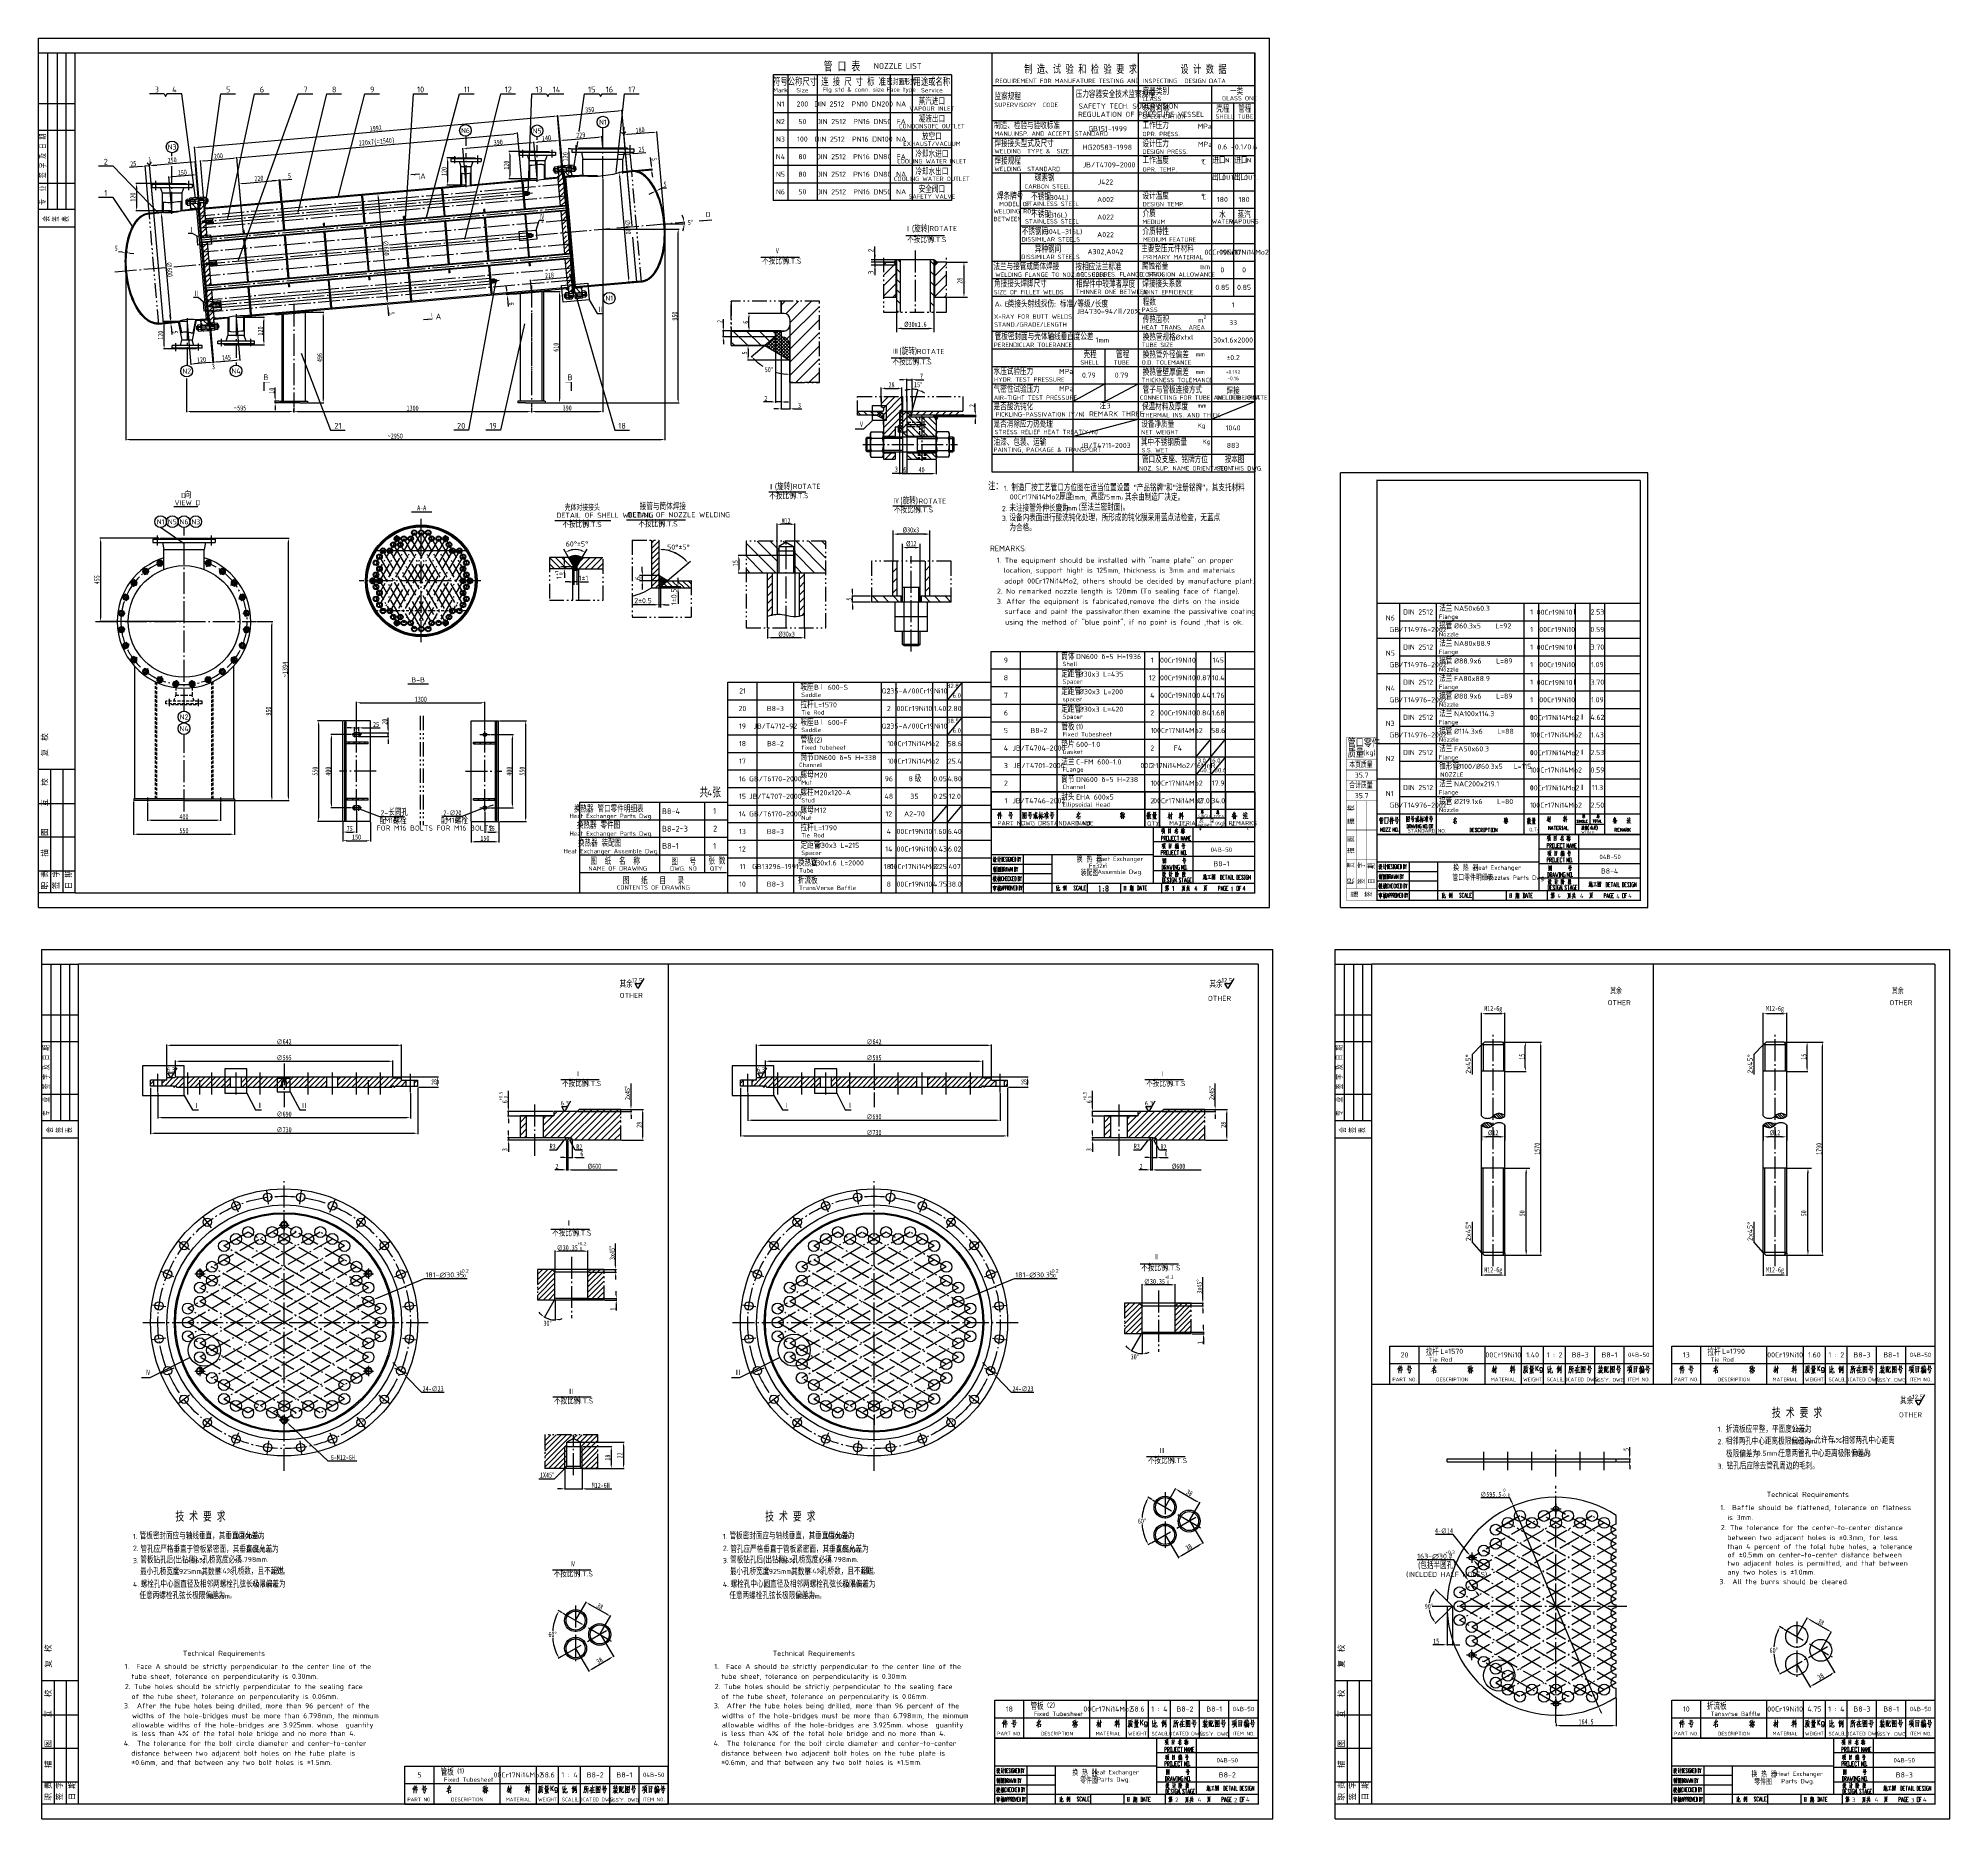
# Model space of a CAD drawing. Extents: x 3752 to 5058, y 2005 to 3221.
import ezdxf
from ezdxf.enums import TextEntityAlignment as Align

# ---------------------------------------------------------------- set-up
doc = ezdxf.new("R2010")
doc.units = 0
for name, pattern in [('CENTER', [20, 15, -2, 1, -2]), ('DIVIDE', [18, 10, -2, 1, -2, 1, -2]), ('HIDDEN', [0.375, 0.25, -0.125])]:
    doc.linetypes.add(name, pattern=pattern)
doc.layers.get('0').update_dxf_attribs({"linetype": 'CONTINUOUS'})
doc.layers.get('Defpoints').update_dxf_attribs({"linetype": 'CONTINUOUS'})
for name, color, linetype in [('1', 7, 'CONTINUOUS'), ('2', 1, 'CONTINUOUS'), ('3', 2, 'CENTER'), ('4', 6, 'DIVIDE'), ('5', 3, 'HIDDEN'), ('6', 1, 'CONTINUOUS'), ('DRA_DWG', 1, 'CONTINUOUS'), ('pbz', 7, 'CONTINUOUS'), ('pm_bz', 7, 'CONTINUOUS'), ('标注', 7, 'CONTINUOUS'), ('粗线', 1, 'CONTINUOUS')]:
    doc.layers.add(name, color=color, linetype=linetype)
doc.styles.add('ACISOTS', font='isocp.shx', dxfattribs={"height": 1, "bigfont": 'gbcbig.shx'})
doc.styles.add('H5', font='romans.shx', dxfattribs={"width": 0.75, "bigfont": 'hz5.shx'})
doc.styles.add('HZ5', font='GungsuhChe.ttf', dxfattribs={"width": 0.75})
doc.dimstyles.new('05', dxfattribs={"dimtxt": 3.5, "dimasz": 2.5, "dimexe": 0.5, "dimexo": 0.5, "dimtad": 1, "dimdec": 0, "dimlfac": 0.5, "dimzin": 0, "dimdsep": 46, "dimtxsty": 'HZ5', "dimcen": 0, "dimadec": 0, "dimazin": 0, "dimtfac": 0.857143, "dimtdec": 0, "dimtmove": 0, "dimatfit": 0, "dimfxl": 0, "dimtvp": 1.5, "dimtolj": 1, "dimtzin": 0, "dimarcsym": 0})
doc.dimstyles.new('1', dxfattribs={"dimtxt": 3.5, "dimasz": 2.5, "dimexe": 0.5, "dimexo": 0.5, "dimtad": 1, "dimdec": 0, "dimzin": 0, "dimdsep": 46, "dimtxsty": 'HZ5', "dimcen": 0, "dimadec": 0, "dimazin": 0, "dimtfac": 0.857143, "dimtdec": 0, "dimtmove": 0, "dimatfit": 0, "dimfxl": 0, "dimtvp": 1.5, "dimtolj": 1, "dimtzin": 0, "dimarcsym": 0})
doc.dimstyles.new('2', dxfattribs={"dimtxt": 3.5, "dimasz": 2.5, "dimexe": 0.5, "dimexo": 0.5, "dimtad": 1, "dimdec": 0, "dimlfac": 2, "dimzin": 0, "dimdsep": 46, "dimtxsty": 'HZ5', "dimcen": 0, "dimadec": 0, "dimazin": 0, "dimtfac": 0.857143, "dimtdec": 0, "dimtmove": 0, "dimatfit": 0, "dimfxl": 0, "dimtvp": 1.5, "dimtolj": 1, "dimtzin": 0, "dimarcsym": 0})
doc.dimstyles.new('4', dxfattribs={"dimtxt": 3.5, "dimasz": 2.5, "dimexe": 0.5, "dimexo": 0.5, "dimtad": 1, "dimdec": 0, "dimlfac": 4, "dimzin": 0, "dimdsep": 46, "dimtxsty": 'HZ5', "dimcen": 0, "dimadec": 0, "dimazin": 0, "dimtfac": 0.857143, "dimtdec": 0, "dimtmove": 0, "dimatfit": 0, "dimfxl": 0, "dimtvp": 1.5, "dimtolj": 1, "dimtzin": 0, "dimarcsym": 0})
doc.dimstyles.new('8', dxfattribs={"dimtxt": 3.5, "dimasz": 2.5, "dimexe": 0.5, "dimexo": 0.5, "dimtad": 1, "dimdec": 0, "dimlfac": 8, "dimzin": 0, "dimdsep": 46, "dimtxsty": 'HZ5', "dimcen": 0, "dimadec": 0, "dimazin": 0, "dimtfac": 0.857143, "dimtdec": 0, "dimtmove": 0, "dimatfit": 0, "dimfxl": 0, "dimtvp": 1.5, "dimtolj": 1, "dimtzin": 0, "dimarcsym": 0})
doc.dimstyles.new('STANDARD$0', dxfattribs={"dimtxt": 3.5, "dimasz": 3.5, "dimexe": 1.5, "dimexo": 0, "dimgap": 1.2, "dimtad": 1, "dimdec": 4, "dimzin": 0, "dimdsep": 46, "dimtxsty": 'HZ5', "dimcen": 0.09, "dimadec": 0, "dimazin": 0, "dimtfac": 0.857143, "dimtdec": 4, "dimtofl": 0, "dimtmove": 2, "dimatfit": 3, "dimfxl": 0, "dimtolj": 1, "dimtzin": 0, "dimarcsym": 0})
doc.dimstyles.new('副本05', dxfattribs={"dimtxt": 3.5, "dimasz": 2.5, "dimexe": 0.5, "dimexo": 0.5, "dimtad": 1, "dimtih": 1, "dimtoh": 1, "dimdec": 0, "dimlfac": 0.5, "dimzin": 0, "dimdsep": 46, "dimtxsty": 'HZ5', "dimcen": 0, "dimadec": 0, "dimazin": 0, "dimtfac": 0.857143, "dimtdec": 0, "dimtmove": 0, "dimatfit": 0, "dimfxl": 0, "dimtvp": 1.5, "dimtolj": 1, "dimtzin": 0, "dimarcsym": 0})
doc.dimstyles.new('副本2', dxfattribs={"dimtxt": 3.5, "dimasz": 2.5, "dimexe": 0.5, "dimexo": 0.5, "dimtad": 1, "dimtih": 1, "dimtoh": 1, "dimdec": 0, "dimlfac": 2, "dimzin": 0, "dimdsep": 46, "dimtxsty": 'HZ5', "dimcen": 0, "dimadec": 0, "dimazin": 0, "dimtfac": 0.857143, "dimtdec": 0, "dimtmove": 0, "dimatfit": 0, "dimfxl": 0, "dimtvp": 1.5, "dimtolj": 1, "dimtzin": 0, "dimarcsym": 0})
doc.dimstyles.new('副本4', dxfattribs={"dimtxt": 3.5, "dimasz": 2.5, "dimexe": 0.5, "dimexo": 0.5, "dimtad": 1, "dimtih": 1, "dimtoh": 1, "dimdec": 0, "dimlfac": 4, "dimzin": 0, "dimdsep": 46, "dimtxsty": 'HZ5', "dimcen": 0, "dimadec": 0, "dimazin": 0, "dimtfac": 0.857143, "dimtdec": 0, "dimtmove": 0, "dimatfit": 0, "dimfxl": 0, "dimtvp": 1.5, "dimtolj": 1, "dimtzin": 0, "dimarcsym": 0})
doc.dimstyles.new('副本8', dxfattribs={"dimtxt": 3.5, "dimasz": 2.5, "dimexe": 0.5, "dimexo": 0.5, "dimtad": 1, "dimtih": 1, "dimtoh": 1, "dimdec": 0, "dimlfac": 8, "dimzin": 0, "dimdsep": 46, "dimtxsty": 'HZ5', "dimcen": 0, "dimadec": 0, "dimazin": 0, "dimtfac": 0.857143, "dimtdec": 0, "dimtmove": 0, "dimatfit": 0, "dimfxl": 0, "dimtvp": 1.5, "dimtolj": 1, "dimtzin": 0, "dimarcsym": 0})
pattern_1 = [(45, (193.3266, 0.124), (-1.7960512, 1.7960512), [])]
pattern_2 = [(45, (314.3665, 20.7296), (-1.7960512, 1.7960512), [])]
pattern_3 = [(45, (2030.733, 1715.3434), (-1.7960512, 1.7960512), [])]
pattern_4 = [(135, (971.7953, 69.0323), (-2.245064, -2.245064), [])]
pattern_5 = [(45, (971.7953, 69.0323), (-2.245064, 2.245064), [])]
pattern_6 = [(45, (971.7953, 69.0323), (-1.122532, 1.122532), []), (135, (971.7953, 69.0323), (-1.122532, -1.122532), [])]

# ---------------------------------------------------------------- blocks, each defined once
blk = doc.blocks.new('WSJTO4')
for p, q in [((0.2, 84.3), (-24.9, 84.3)), ((-16.5, 84.3), (-16.5, 0)), ((-8.3, 84.3), (-8.3, 0)), ((0.2, 60.8), (-24.9, 60.8)), ((0.2, 38.1), (-24.9, 38.1)), ((0.2, 14.9), (-24.9, 14.9)), ((0.2, 0), (-24.9, 0))]:
    blk.add_line(p, q)
at = {"style": 'H5'}
for s, p in [('职 责   描   图     互   校     复  校', (-18.2, 2.4)), ('签 字', (-10.5, 2.5)), ('日 期', (-1.9, 2.5))]:
    blk.add_text(s, height=4, rotation=90, dxfattribs=at).set_placement(p)
blk = doc.blocks.new('*U10')
at = {"layer": '1'}
blk.add_arc((3037, 1225), 8, 98.1643, 7.5, dxfattribs=at)
at = {"layer": '2'}
blk.add_lwpolyline([(3026, 1239), (3020, 1223), (3030, 1209), (3048, 1212), (3054, 1228), (3044, 1241)], close=True, dxfattribs=at)
for radius in [15, 10]:
    blk.add_circle((3037, 1225), radius, dxfattribs=at)
at = {"layer": '3'}
blk.add_line((3016, 1223), (3058, 1228), dxfattribs=at)
blk = doc.blocks.new('*D12')
at = {"layer": '1', "color": 0, "lineweight": -2}
for p, q in [((3728.2, 2958.1), (3728.2, 2955.1)), ((3730.7, 2955.6), (3888.2, 2955.6)), ((3890.7, 2958.1), (3890.7, 2955.1))]:
    blk.add_line(p, q, dxfattribs=at)
at = {"layer": '1', "color": 0}
for points in [[(3730.7, 2956), (3730.7, 2955.2), (3728.2, 2955.6)], [(3888.2, 2956), (3888.2, 2955.2), (3890.7, 2955.6)]]:
    blk.add_solid(points, dxfattribs=at)
at = {"layer": 'Defpoints', "color": 0}
for p in [(3728.2, 2958.6), (3890.7, 2958.6), (3890.7, 2955.6)]:
    blk.add_point(p, dxfattribs=at)
at = {"layer": '1', "color": 0, "insert": (3809.4, 2958), "char_height": 3.5, "attachment_point": 5, "style": 'HZ5'}
blk.add_mtext('\\A1;1300', dxfattribs=at)
blk = doc.blocks.new('*D13')
at = {"layer": '1', "color": 0, "lineweight": -2}
for p, q in [((3891.2, 3037.7), (3910.3, 3037.7)), ((3909.8, 3035.2), (3909.8, 2964)), ((3891.2, 2961.5), (3910.3, 2961.5))]:
    blk.add_line(p, q, dxfattribs=at)
at = {"layer": '1', "color": 0}
for points in [[(3909.3, 3035.2), (3910.2, 3035.2), (3909.8, 3037.7)], [(3909.3, 2964), (3910.2, 2964), (3909.8, 2961.5)]]:
    blk.add_solid(points, dxfattribs=at)
at = {"layer": 'Defpoints', "color": 0}
for p in [(3890.7, 3037.7), (3890.7, 2961.5), (3909.8, 2961.5)]:
    blk.add_point(p, dxfattribs=at)
at = {"layer": '1', "color": 0, "insert": (3907.4, 2999.6), "char_height": 3.5, "attachment_point": 5, "rotation": 90, "style": 'HZ5'}
blk.add_mtext('\\A1;610', dxfattribs=at)
blk = doc.blocks.new('*D14')
at = {"layer": '1', "color": 0, "lineweight": -2}
for p, q in [((3728.7, 3023.5), (3748.8, 3023.5)), ((3748.3, 3021), (3748.3, 2964)), ((3738, 2961.5), (3748.8, 2961.5))]:
    blk.add_line(p, q, dxfattribs=at)
at = {"layer": '1', "color": 0}
for points in [[(3747.9, 3021), (3748.7, 3021), (3748.3, 3023.5)], [(3747.9, 2964), (3748.7, 2964), (3748.3, 2961.5)]]:
    blk.add_solid(points, dxfattribs=at)
at = {"layer": 'Defpoints', "color": 0}
for p in [(3728.2, 3023.5), (3737.5, 2961.5), (3748.3, 2961.5)]:
    blk.add_point(p, dxfattribs=at)
at = {"layer": '1', "color": 0, "insert": (3745.9, 2992.5), "char_height": 3.5, "attachment_point": 5, "rotation": 90, "style": 'HZ5'}
blk.add_mtext('\\A1;496', dxfattribs=at)
blk = doc.blocks.new('*D15')
at = {"layer": '1', "color": 0, "lineweight": -2}
for p, q in [((3978.2, 3107.5), (3980.4, 3108.6)), ((3980.4, 3108.6), (3982.8, 3108.6)), ((3973.1, 3105.1), (3970.9, 3104)), ((3975.4, 3106.2), (3975.9, 3106.4)), ((3975.6, 3105.8), (3975.6, 3105.7)), ((3976.1, 3106), (3976.1, 3106))]:
    blk.add_line(p, q, dxfattribs=at)
at = {"layer": '1', "color": 0}
for points in [[(3972.9, 3105.5), (3973.3, 3104.7), (3975.4, 3106.2)], [(3978, 3107.9), (3978.4, 3107.2), (3975.9, 3106.4)]]:
    blk.add_solid(points, dxfattribs=at)
at = {"layer": 'Defpoints', "color": 0}
for p in [(3975.3, 3106.2), (3975.9, 3106.5), (3975.9, 3106.4)]:
    blk.add_point(p, dxfattribs=at)
at = {"layer": '1', "color": 0, "insert": (3981.9, 3111), "char_height": 3.5, "attachment_point": 5, "style": 'HZ5'}
blk.add_mtext('\\A1;5', dxfattribs=at)
blk = doc.blocks.new('*D16')
at = {"layer": '1', "color": 0, "lineweight": -2}
for p, q in [((3610.9, 3064.5), (3608.4, 3064.8)), ((3613.5, 3065.3), (3613.3, 3063.8)), ((3614, 3064.2), (3613.4, 3064.3)), ((3614.1, 3065.3), (3613.9, 3063.7)), ((3616.5, 3063.9), (3619, 3063.6))]:
    blk.add_line(p, q, dxfattribs=at)
at = {"layer": '1', "color": 0}
for points in [[(3610.9, 3064.9), (3610.8, 3064.1), (3613.4, 3064.3)], [(3616.5, 3064.3), (3616.4, 3063.5), (3614, 3064.2)]]:
    blk.add_solid(points, dxfattribs=at)
at = {"layer": 'Defpoints', "color": 0}
for p in [(3613.4, 3064.3), (3613.5, 3065.8), (3614.2, 3065.8)]:
    blk.add_point(p, dxfattribs=at)
at = {"layer": '1', "color": 0, "insert": (3606.9, 3067.2), "char_height": 3.5, "attachment_point": 5, "style": 'HZ5'}
blk.add_mtext('\\A1;5', dxfattribs=at)
blk = doc.blocks.new('*D17')
at = {"layer": '1', "color": 0, "lineweight": -2}
for p, q in [((3655.4, 3016.6), (3657.9, 2987.5)), ((3670.5, 3015.8), (3672.9, 2988.8)), ((3670.3, 2989.1), (3660.4, 2988.3))]:
    blk.add_line(p, q, dxfattribs=at)
at = {"layer": '1', "color": 0}
for points in [[(3660.3, 2988.7), (3660.4, 2987.8), (3657.9, 2988)], [(3670.3, 2989.5), (3670.4, 2988.7), (3672.8, 2989.3)]]:
    blk.add_solid(points, dxfattribs=at)
at = {"layer": 'Defpoints', "color": 0}
for p in [(3655.3, 3017.1), (3670.5, 3016.3), (3657.9, 2988)]:
    blk.add_point(p, dxfattribs=at)
at = {"layer": '1', "color": 0, "insert": (3665.2, 2991.1), "char_height": 3.5, "attachment_point": 5, "rotation": 5, "style": 'HZ5'}
blk.add_mtext('\\A1;120', dxfattribs=at)
blk = doc.blocks.new('*D18')
at = {"layer": '1', "color": 0, "lineweight": -2}
for p, q in [((3688.9, 3019.6), (3691.4, 2990.5)), ((3671, 3015.8), (3673.4, 2988.9)), ((3675.8, 2989.6), (3688.9, 2990.7))]:
    blk.add_line(p, q, dxfattribs=at)
at = {"layer": '1', "color": 0}
for points in [[(3688.9, 2991.2), (3688.9, 2990.3), (3691.4, 2991)], [(3675.8, 2990), (3675.9, 2989.2), (3673.3, 2989.4)]]:
    blk.add_solid(points, dxfattribs=at)
at = {"layer": 'Defpoints', "color": 0}
for p in [(3688.8, 3020.1), (3671, 3016.3), (3691.4, 2991)]:
    blk.add_point(p, dxfattribs=at)
at = {"layer": '1', "color": 0, "insert": (3682.2, 2992.5), "char_height": 3.5, "attachment_point": 5, "rotation": 5, "style": 'HZ5'}
blk.add_mtext('\\A1;145', dxfattribs=at)
blk = doc.blocks.new('*D19')
at = {"layer": '1', "color": 0}
for p, q in [((3868.5, 2999.7), (3866, 2999.5)), ((3871, 3000), (3871.5, 3000)), ((3871.5, 2999.6), (3871.5, 2999.5)), ((3874, 3000.2), (3876.5, 3000.4))]:
    blk.add_line(p, q, dxfattribs=at)
for points in [[(3868.5, 3000.2), (3868.5, 2999.3), (3871, 3000)], [(3874, 3000.6), (3874, 2999.8), (3871.5, 3000)]]:
    blk.add_solid(points, dxfattribs=at)
at = {"layer": 'Defpoints', "color": 0}
for p in [(3871, 3000), (3871.5, 3000.1), (3871.5, 3000)]:
    blk.add_point(p, dxfattribs=at)
at = {"layer": '1', "color": 0, "insert": (3871.5, 2996.9), "char_height": 3.5, "attachment_point": 5, "rotation": 5, "style": 'HZ5'}
blk.add_mtext('\\A1;3', dxfattribs=at)
blk = doc.blocks.new('*D20')
at = {"layer": '1', "color": 0, "lineweight": -2}
for p, q in [((3644.9, 3093.3), (3642.9, 3116.3)), ((3659.1, 3117.2), (3645.4, 3116)), ((3663.4, 3097.1), (3661.6, 3118))]:
    blk.add_line(p, q, dxfattribs=at)
at = {"layer": '1', "color": 0}
for points in [[(3645.4, 3116.5), (3645.5, 3115.6), (3642.9, 3115.8)], [(3659.1, 3117.7), (3659.2, 3116.8), (3661.6, 3117.5)]]:
    blk.add_solid(points, dxfattribs=at)
at = {"layer": 'Defpoints', "color": 0}
for p in [(3642.9, 3115.8), (3663.5, 3096.6), (3645, 3092.8)]:
    blk.add_point(p, dxfattribs=at)
at = {"layer": '1', "color": 0, "insert": (3652.1, 3119), "char_height": 3.5, "attachment_point": 5, "rotation": 5, "style": 'HZ5'}
blk.add_mtext('\\A1;150', dxfattribs=at)
blk = doc.blocks.new('*D21')
at = {"layer": '1', "color": 0, "lineweight": -2}
for p, q in [((3666.6, 3102.7), (3664.4, 3127.3)), ((3666.9, 3127), (3686.9, 3128.8)), ((3693.6, 3079.9), (3689.3, 3129.5))]:
    blk.add_line(p, q, dxfattribs=at)
at = {"layer": '1', "color": 0}
for points in [[(3666.9, 3127.4), (3667, 3126.6), (3664.4, 3126.8)], [(3686.8, 3129.2), (3686.9, 3128.4), (3689.4, 3129)]]:
    blk.add_solid(points, dxfattribs=at)
at = {"layer": 'Defpoints', "color": 0}
for p in [(3689.4, 3129), (3666.6, 3102.2), (3693.7, 3079.4)]:
    blk.add_point(p, dxfattribs=at)
at = {"layer": '1', "color": 0, "insert": (3676.7, 3130.3), "char_height": 3.5, "attachment_point": 5, "rotation": 5, "style": 'HZ5'}
blk.add_mtext('\\A1;200', dxfattribs=at)
blk = doc.blocks.new('*D22')
at = {"layer": '1', "color": 0, "lineweight": -2}
for p, q in [((3693.6, 3079.9), (3690.9, 3111.8)), ((3693.4, 3111.5), (3715.8, 3113.5)), ((3719.6, 3098.5), (3718.2, 3114.2))]:
    blk.add_line(p, q, dxfattribs=at)
at = {"layer": '1', "color": 0}
for points in [[(3693.4, 3111.9), (3693.4, 3111.1), (3690.9, 3111.3)], [(3715.8, 3113.9), (3715.8, 3113.1), (3718.3, 3113.7)]]:
    blk.add_solid(points, dxfattribs=at)
at = {"layer": 'Defpoints', "color": 0}
for p in [(3718.3, 3113.7), (3719.7, 3098), (3693.7, 3079.4)]:
    blk.add_point(p, dxfattribs=at)
at = {"layer": '1', "color": 0, "insert": (3704.4, 3114.9), "char_height": 3.5, "attachment_point": 5, "rotation": 5, "style": 'HZ5'}
blk.add_mtext('\\A1;220', dxfattribs=at)
blk = doc.blocks.new('*D23')
at = {"layer": '1', "color": 0, "lineweight": -2}
for p, q in [((3894.5, 3115.1), (3892.3, 3139.9)), ((3907.3, 3140.7), (3894.8, 3139.6)), ((3911.7, 3118.8), (3909.7, 3141.4))]:
    blk.add_line(p, q, dxfattribs=at)
at = {"layer": '1', "color": 0}
for points in [[(3894.8, 3140), (3894.9, 3139.2), (3892.3, 3139.4)], [(3907.2, 3141.1), (3907.3, 3140.3), (3909.8, 3140.9)]]:
    blk.add_solid(points, dxfattribs=at)
at = {"layer": 'Defpoints', "color": 0}
for p in [(3892.3, 3139.4), (3894.5, 3114.6), (3911.8, 3118.3)]:
    blk.add_point(p, dxfattribs=at)
at = {"layer": '1', "color": 0, "insert": (3900.9, 3142.5), "char_height": 3.5, "attachment_point": 5, "rotation": 5, "style": 'HZ5'}
blk.add_mtext('\\A1;140', dxfattribs=at)
blk = doc.blocks.new('*D24')
at = {"layer": '1', "color": 0, "lineweight": -2}
for p, q in [((3845.9, 3110.8), (3843.7, 3135.6)), ((3889.9, 3139.2), (3846.3, 3135.4)), ((3894.5, 3115.1), (3892.3, 3139.9))]:
    blk.add_line(p, q, dxfattribs=at)
at = {"layer": '1', "color": 0}
for points in [[(3846.2, 3135.8), (3846.3, 3134.9), (3843.8, 3135.1)], [(3889.8, 3139.6), (3889.9, 3138.8), (3892.3, 3139.4)]]:
    blk.add_solid(points, dxfattribs=at)
at = {"layer": 'Defpoints', "color": 0}
for p in [(3843.8, 3135.1), (3845.9, 3110.4), (3894.5, 3114.6)]:
    blk.add_point(p, dxfattribs=at)
at = {"layer": '1', "color": 0, "insert": (3867.9, 3139.6), "char_height": 3.5, "attachment_point": 5, "rotation": 5, "style": 'HZ5'}
blk.add_mtext('\\A1;390', dxfattribs=at)
blk = doc.blocks.new('*D25')
at = {"layer": '1', "color": 0, "lineweight": -2}
for p, q in [((3715.8, 3113.5), (3713.3, 3113.3)), ((3719.6, 3098.5), (3718.2, 3114.2)), ((3718.3, 3113.7), (3718.9, 3113.8)), ((3720.2, 3098.6), (3718.9, 3114.3)), ((3721.4, 3114), (3726.9, 3114.5))]:
    blk.add_line(p, q, dxfattribs=at)
at = {"layer": '1', "color": 0}
for points in [[(3715.8, 3113.9), (3715.8, 3113.1), (3718.3, 3113.7)], [(3721.4, 3114.4), (3721.4, 3113.6), (3718.9, 3113.8)]]:
    blk.add_solid(points, dxfattribs=at)
at = {"layer": 'Defpoints', "color": 0}
for p in [(3718.9, 3113.8), (3719.7, 3098), (3720.3, 3098.1)]:
    blk.add_point(p, dxfattribs=at)
at = {"layer": '1', "color": 0, "insert": (3725.2, 3116.7), "char_height": 3.5, "attachment_point": 5, "rotation": 5, "style": 'HZ5'}
blk.add_mtext('\\A1;5', dxfattribs=at)
blk = doc.blocks.new('*D26')
at = {"layer": '1', "color": 0, "lineweight": -2}
for p, q in [((3691.8, 3129.2), (3878.6, 3145.5)), ((3884, 3112.9), (3881.1, 3146.3)), ((3693.6, 3079.9), (3689.3, 3129.5))]:
    blk.add_line(p, q, dxfattribs=at)
at = {"layer": '1', "color": 0}
for points in [[(3878.6, 3146), (3878.7, 3145.1), (3881.1, 3145.8)], [(3691.8, 3129.6), (3691.9, 3128.8), (3689.4, 3129)]]:
    blk.add_solid(points, dxfattribs=at)
at = {"layer": 'Defpoints', "color": 0}
for p in [(3881.1, 3145.8), (3884, 3112.4), (3693.7, 3079.4)]:
    blk.add_point(p, dxfattribs=at)
at = {"layer": '1', "color": 0, "insert": (3785, 3139.7), "char_height": 3.5, "attachment_point": 5, "rotation": 5, "style": 'HZ5'}
blk.add_mtext('\\A1;220x7(=1540)', dxfattribs=at)
blk = doc.blocks.new('*D27')
at = {"layer": '1', "color": 0, "lineweight": -2}
for p, q in [((4110.4, 3129.5), (4108.4, 3152)), ((4110.9, 3151.7), (4134.4, 3153.7)), ((4137.6, 3146.9), (4136.9, 3154.5))]:
    blk.add_line(p, q, dxfattribs=at)
at = {"layer": '1', "color": 0}
for points in [[(4110.9, 3152.1), (4111, 3151.3), (4108.5, 3151.5)], [(4134.4, 3154.2), (4134.5, 3153.3), (4136.9, 3154)]]:
    blk.add_solid(points, dxfattribs=at)
at = {"layer": 'Defpoints', "color": 0}
for p in [(4136.9, 3154), (4137.6, 3146.4), (4110.4, 3129)]:
    blk.add_point(p, dxfattribs=at)
at = {"layer": '1', "color": 0, "insert": (4122.5, 3155.2), "char_height": 3.5, "attachment_point": 5, "rotation": 5, "style": 'HZ5'}
blk.add_mtext('\\A1;229', dxfattribs=at)
blk = doc.blocks.new('*D28')
at = {"layer": '1', "color": 0, "lineweight": -2}
for p, q in [((4109.2, 3142.8), (4106.9, 3168.6)), ((4109.5, 3168.3), (4148.1, 3171.7)), ((4154.2, 3131.1), (4150.5, 3172.4))]:
    blk.add_line(p, q, dxfattribs=at)
at = {"layer": '1', "color": 0}
for points in [[(4109.4, 3168.8), (4109.5, 3167.9), (4107, 3168.1)], [(4148.1, 3172.1), (4148.1, 3171.3), (4150.6, 3171.9)]]:
    blk.add_solid(points, dxfattribs=at)
at = {"layer": 'Defpoints', "color": 0}
for p in [(4150.6, 3171.9), (4109.3, 3142.3), (4154.2, 3130.6)]:
    blk.add_point(p, dxfattribs=at)
at = {"layer": '1', "color": 0, "insert": (4128.6, 3172.5), "char_height": 3.5, "attachment_point": 5, "rotation": 5, "style": 'HZ5'}
blk.add_mtext('\\A1;350', dxfattribs=at)
blk = doc.blocks.new('*D29')
at = {"layer": '1', "color": 0, "lineweight": -2}
for p, q in [((4150.7, 3141.9), (4148.2, 3141.7)), ((4154.2, 3130.5), (4153.1, 3142.6)), ((4153.2, 3142.1), (4156.3, 3142.4)), ((4157.3, 3131.4), (4156.3, 3142.9)), ((4158.8, 3142.6), (4166.9, 3143.3))]:
    blk.add_line(p, q, dxfattribs=at)
at = {"layer": '1', "color": 0}
for points in [[(4150.7, 3142.3), (4150.7, 3141.5), (4153.2, 3142.1)], [(4158.8, 3143), (4158.8, 3142.2), (4156.3, 3142.4)]]:
    blk.add_solid(points, dxfattribs=at)
at = {"layer": 'Defpoints', "color": 0}
for p in [(4156.3, 3142.4), (4154.2, 3130), (4157.3, 3130.9)]:
    blk.add_point(p, dxfattribs=at)
at = {"layer": '1', "color": 0, "insert": (4163.9, 3145.4), "char_height": 3.5, "attachment_point": 5, "rotation": 5, "style": 'HZ5'}
blk.add_mtext('\\A1;25', dxfattribs=at)
blk = doc.blocks.new('焊缝1')
at = {"layer": '1'}
for p, q in [((-1.5, 1.5), (0, 0)), ((0, 0), (1.5, 1.5))]:
    blk.add_line(p, q, dxfattribs=at)
at = {"layer": '1', "style": 'HZ5', "width": 0.75}
blk.add_text('1', height=3.5, dxfattribs=at).set_placement((-0.5, 1.8))
blk = doc.blocks.new('*D31')
at = {"layer": '1', "color": 0, "lineweight": -2}
for p, q in [((3632.5, 3092.2), (3629.7, 3124.1)), ((3658.4, 3126.1), (3632.2, 3123.8)), ((3661.6, 3118), (3660.8, 3126.8))]:
    blk.add_line(p, q, dxfattribs=at)
at = {"layer": '1', "color": 0}
for points in [[(3632.2, 3124.3), (3632.2, 3123.4), (3629.7, 3123.6)], [(3658.3, 3126.5), (3658.4, 3125.7), (3660.8, 3126.3)]]:
    blk.add_solid(points, dxfattribs=at)
at = {"layer": 'Defpoints', "color": 0}
for p in [(3629.7, 3123.6), (3661.6, 3117.5), (3632.5, 3091.7)]:
    blk.add_point(p, dxfattribs=at)
at = {"layer": '1', "color": 0, "insert": (3645.1, 3127.4), "char_height": 3.5, "attachment_point": 5, "rotation": 5, "style": 'HZ5'}
blk.add_mtext('\\A1;250', dxfattribs=at)
blk = doc.blocks.new('*D32')
at = {"layer": '1', "color": 0, "lineweight": -2}
for p, q in [((3624.1, 3123.1), (3616, 3122.4)), ((3629.4, 3091.3), (3626.6, 3123.8)), ((3629.7, 3123.6), (3626.6, 3123.3)), ((3632.5, 3091.6), (3629.7, 3124.1)), ((3632.2, 3123.8), (3634.7, 3124.1))]:
    blk.add_line(p, q, dxfattribs=at)
at = {"layer": '1', "color": 0}
for points in [[(3624.1, 3123.5), (3624.1, 3122.7), (3626.6, 3123.3)], [(3632.2, 3124.3), (3632.2, 3123.4), (3629.7, 3123.6)]]:
    blk.add_solid(points, dxfattribs=at)
at = {"layer": 'Defpoints', "color": 0}
for p in [(3626.6, 3123.3), (3629.5, 3090.8), (3632.6, 3091.1)]:
    blk.add_point(p, dxfattribs=at)
at = {"layer": '1', "color": 0, "insert": (3618.6, 3125), "char_height": 3.5, "attachment_point": 5, "rotation": 5, "style": 'HZ5'}
blk.add_mtext('\\A1;25', dxfattribs=at)
blk = doc.blocks.new('*D33')
at = {"layer": '1', "color": 0, "lineweight": -2}
for p, q in [((3859.7, 3104.2), (3835.3, 3102.1)), ((3836, 3099.6), (3842.1, 3029.9)), ((3847, 3027.8), (3841.8, 3027.3))]:
    blk.add_line(p, q, dxfattribs=at)
at = {"layer": '1', "color": 0}
for points in [[(3836.4, 3099.7), (3835.6, 3099.6), (3835.8, 3102.1)], [(3842.5, 3029.9), (3841.7, 3029.8), (3842.3, 3027.4)]]:
    blk.add_solid(points, dxfattribs=at)
at = {"layer": 'Defpoints', "color": 0}
for p in [(3860.2, 3104.2), (3842.3, 3027.4), (3847.5, 3027.8)]:
    blk.add_point(p, dxfattribs=at)
at = {"layer": '1', "color": 0, "insert": (3841.5, 3063.4), "char_height": 3.5, "attachment_point": 5, "rotation": 275, "style": 'HZ5'}
blk.add_mtext('\\A1;\\A1;∅600', dxfattribs=at)
blk = doc.blocks.new('*D34')
at = {"layer": '1', "color": 0, "lineweight": -2}
for p, q in [((3643.9, 3019.3), (3643.7, 3021.8)), ((3639.6, 3016.4), (3644.6, 3016.8)), ((3639.7, 3015.8), (3644.7, 3016.2)), ((3644.1, 3016.8), (3644.2, 3016.2)), ((3644.4, 3013.7), (3644.9, 3008.2))]:
    blk.add_line(p, q, dxfattribs=at)
at = {"layer": '1', "color": 0}
for points in [[(3644.3, 3019.3), (3643.5, 3019.2), (3644.1, 3016.8)], [(3644.8, 3013.7), (3644, 3013.6), (3644.2, 3016.2)]]:
    blk.add_solid(points, dxfattribs=at)
at = {"layer": 'Defpoints', "color": 0}
for p in [(3639.1, 3016.3), (3639.2, 3015.7), (3644.2, 3016.2)]:
    blk.add_point(p, dxfattribs=at)
at = {"layer": '1', "color": 0, "insert": (3647.1, 3009.9), "char_height": 3.5, "attachment_point": 5, "rotation": 275, "style": 'HZ5'}
blk.add_mtext('\\A1;5', dxfattribs=at)
blk = doc.blocks.new('*D35')
at = {"layer": '1', "color": 0, "lineweight": -2}
for p, q in [((3790, 3104.8), (3785.2, 3104.4)), ((3785.9, 3102), (3792, 3032.2))]:
    blk.add_line(p, q, dxfattribs=at)
at = {"layer": '1', "color": 0}
for points in [[(3786.3, 3102), (3785.5, 3101.9), (3785.7, 3104.4)], [(3792.4, 3032.3), (3791.6, 3032.2), (3792.2, 3029.7)]]:
    blk.add_solid(points, dxfattribs=at)
at = {"layer": 'Defpoints', "color": 0}
for p in [(3790.5, 3104.9), (3792.2, 3029.7), (3792.2, 3029.7)]:
    blk.add_point(p, dxfattribs=at)
at = {"layer": '1', "color": 0, "insert": (3791.3, 3067.3), "char_height": 3.5, "attachment_point": 5, "rotation": 275, "style": 'HZ5'}
blk.add_mtext('\\A1;\\A1;∅600', dxfattribs=at)
blk = doc.blocks.new('*D36')
at = {"layer": '1', "color": 0, "lineweight": -2}
for p, q in [((3792, 3032.2), (3791.8, 3034.7)), ((3792.2, 3029.7), (3792.3, 3029.1)), ((3792.5, 3026.6), (3793, 3021.1))]:
    blk.add_line(p, q, dxfattribs=at)
at = {"layer": '1', "color": 0}
for points in [[(3792.4, 3032.3), (3791.6, 3032.2), (3792.2, 3029.7)], [(3792.9, 3026.7), (3792.1, 3026.6), (3792.3, 3029.1)]]:
    blk.add_solid(points, dxfattribs=at)
at = {"layer": 'Defpoints', "color": 0}
for p in [(3792.2, 3029.7), (3792.3, 3029.1), (3792.3, 3029.1)]:
    blk.add_point(p, dxfattribs=at)
at = {"layer": '1', "color": 0, "insert": (3795.2, 3022.8), "char_height": 3.5, "attachment_point": 5, "rotation": 275, "style": 'HZ5'}
blk.add_mtext('\\A1;5', dxfattribs=at)
blk = doc.blocks.new('*D37')
at = {"layer": '1', "color": 0, "lineweight": -2}
for p, q in [((3663, 3136.2), (3905.8, 3157.4)), ((3911.7, 3118.8), (3908.3, 3158.1)), ((3663.9, 3097.1), (3660.5, 3136.5))]:
    blk.add_line(p, q, dxfattribs=at)
at = {"layer": '1', "color": 0}
for points in [[(3905.8, 3157.8), (3905.9, 3157), (3908.3, 3157.6)], [(3663, 3136.6), (3663, 3135.8), (3660.5, 3136)]]:
    blk.add_solid(points, dxfattribs=at)
at = {"layer": 'Defpoints', "color": 0}
for p in [(3908.3, 3157.6), (3911.8, 3118.3), (3663.9, 3096.6)]:
    blk.add_point(p, dxfattribs=at)
at = {"layer": '1', "color": 0, "insert": (3784.2, 3149.2), "char_height": 3.5, "attachment_point": 5, "rotation": 5, "style": 'HZ5'}
blk.add_mtext('\\A1;1992', dxfattribs=at)
blk = doc.blocks.new('*D38')
at = {"layer": '1', "color": 0, "lineweight": -2}
for p, q in [((4153.8, 3129.9), (4148.4, 3129.5)), ((4155.2, 3057.3), (4149.1, 3127)), ((4160.3, 3055.2), (4154.9, 3054.7))]:
    blk.add_line(p, q, dxfattribs=at)
at = {"layer": '1', "color": 0}
for points in [[(4149.5, 3127), (4148.7, 3127), (4148.9, 3129.5)], [(4155.6, 3057.3), (4154.8, 3057.2), (4155.4, 3054.8)]]:
    blk.add_solid(points, dxfattribs=at)
at = {"layer": 'Defpoints', "color": 0}
for p in [(4148.9, 3129.5), (4154.2, 3130), (4160.8, 3055.3)]:
    blk.add_point(p, dxfattribs=at)
at = {"layer": '1', "color": 0, "insert": (4154.7, 3092.4), "char_height": 3.5, "attachment_point": 5, "rotation": 275, "style": 'HZ5'}
blk.add_mtext('\\A1;\\A1;∅600', dxfattribs=at)
blk = doc.blocks.new('*D39')
at = {"layer": '1', "color": 0, "lineweight": -2}
for p, q in [((4170.7, 3134.5), (4170.2, 3139.8)), ((4154.7, 3130.6), (4171.4, 3132.1)), ((4154.7, 3130), (4171.4, 3131.5)), ((4170.9, 3131.4), (4170.9, 3132.1)), ((4171.1, 3128.9), (4171.4, 3126.4))]:
    blk.add_line(p, q, dxfattribs=at)
at = {"layer": '1', "color": 0}
for points in [[(4171.1, 3134.6), (4170.2, 3134.5), (4170.9, 3132.1)], [(4171.6, 3129), (4170.7, 3128.9), (4170.9, 3131.4)]]:
    blk.add_solid(points, dxfattribs=at)
at = {"layer": 'Defpoints', "color": 0}
for p in [(4154.2, 3130.6), (4154.2, 3130), (4170.9, 3132.1)]:
    blk.add_point(p, dxfattribs=at)
at = {"layer": '1', "color": 0, "insert": (4172.7, 3138.6), "char_height": 3.5, "attachment_point": 5, "rotation": 275, "style": 'HZ5'}
blk.add_mtext('\\A1;5', dxfattribs=at)
blk = doc.blocks.new('*D40')
at = {"layer": '1', "color": 0, "lineweight": -2}
for p, q in [((4088.8, 3048.8), (4088.1, 3056.3)), ((4090.7, 3056), (4113.6, 3058)), ((4116.9, 3049.1), (4116.1, 3058.7))]:
    blk.add_line(p, q, dxfattribs=at)
at = {"layer": '1', "color": 0}
for points in [[(4090.6, 3056.4), (4090.7, 3055.6), (4088.2, 3055.8)], [(4113.6, 3058.4), (4113.7, 3057.6), (4116.1, 3058.2)]]:
    blk.add_solid(points, dxfattribs=at)
at = {"layer": 'Defpoints', "color": 0}
for p in [(4116.1, 3058.2), (4088.8, 3048.3), (4116.9, 3048.6)]:
    blk.add_point(p, dxfattribs=at)
at = {"layer": '1', "color": 0, "insert": (4101.1, 3059.3), "char_height": 3.5, "attachment_point": 5, "rotation": 5, "style": 'HZ5'}
blk.add_mtext('\\A1;218', dxfattribs=at)
blk = doc.blocks.new('*D41')
at = {"layer": '1', "color": 0, "lineweight": -2}
for p, q in [((3873.7, 3038.7), (3873.4, 3041.2)), ((3877.6, 3036.6), (3873.4, 3036.2)), ((3877.7, 3035.8), (3873.4, 3035.5)), ((3873.9, 3036.3), (3873.9, 3035.5)), ((3874.2, 3033), (3874.6, 3027.5))]:
    blk.add_line(p, q, dxfattribs=at)
at = {"layer": '1', "color": 0}
for points in [[(3874.1, 3038.8), (3873.2, 3038.7), (3873.9, 3036.3)], [(3874.6, 3033.1), (3873.8, 3033), (3873.9, 3035.5)]]:
    blk.add_solid(points, dxfattribs=at)
at = {"layer": 'Defpoints', "color": 0}
for p in [(3873.9, 3035.5), (3878.1, 3036.6), (3878.2, 3035.9)]:
    blk.add_point(p, dxfattribs=at)
at = {"layer": '1', "color": 0, "insert": (3876.9, 3029.2), "char_height": 3.5, "attachment_point": 5, "rotation": 275, "style": 'HZ5'}
blk.add_mtext('\\A1;6', dxfattribs=at)
blk = doc.blocks.new('*D42')
at = {"layer": '1', "color": 0, "lineweight": -2}
for p, q in [((4098.1, 2962.8), (4098.1, 2950.4)), ((4148.1, 2962.7), (4148.1, 2950.4)), ((4100.6, 2950.9), (4145.6, 2950.9))]:
    blk.add_line(p, q, dxfattribs=at)
at = {"layer": '1', "color": 0}
for points in [[(4100.6, 2951.3), (4100.6, 2950.5), (4098.1, 2950.9)], [(4145.6, 2951.3), (4145.6, 2950.5), (4148.1, 2950.9)]]:
    blk.add_solid(points, dxfattribs=at)
at = {"layer": 'Defpoints', "color": 0}
for p in [(4098.1, 2963.3), (4148.1, 2963.2), (4148.1, 2950.9)]:
    blk.add_point(p, dxfattribs=at)
at = {"layer": '1', "color": 0, "insert": (4123.1, 2953.2), "char_height": 3.5, "attachment_point": 5, "style": 'HZ5'}
blk.add_mtext('\\A1;400', dxfattribs=at)
blk = doc.blocks.new('*D43')
at = {"layer": '1', "color": 0, "lineweight": -2}
for p, q in [((4088.7, 2963.7), (4088.7, 2940.8)), ((4157.5, 2963.7), (4157.5, 2940.8)), ((4091.2, 2941.3), (4155, 2941.3))]:
    blk.add_line(p, q, dxfattribs=at)
at = {"layer": '1', "color": 0}
for points in [[(4091.2, 2941.7), (4091.2, 2940.9), (4088.7, 2941.3)], [(4155, 2941.7), (4155, 2940.9), (4157.5, 2941.3)]]:
    blk.add_solid(points, dxfattribs=at)
at = {"layer": 'Defpoints', "color": 0}
for p in [(4088.7, 2964.2), (4157.5, 2964.2), (4157.5, 2941.3)]:
    blk.add_point(p, dxfattribs=at)
at = {"layer": '1', "color": 0, "insert": (4123.1, 2943.7), "char_height": 3.5, "attachment_point": 5, "style": 'HZ5'}
blk.add_mtext('\\A1;550', dxfattribs=at)
blk = doc.blocks.new('*D44')
at = {"layer": '1', "color": 0, "lineweight": -2}
for p, q in [((3901.1, 2822.8), (3912, 2822.8)), ((3911.5, 2702.9), (3911.5, 2820.3)), ((3886.3, 2700.4), (3912, 2700.4))]:
    blk.add_line(p, q, dxfattribs=at)
at = {"layer": '1', "color": 0}
for points in [[(3911, 2820.3), (3911.9, 2820.3), (3911.5, 2822.8)], [(3911, 2702.9), (3911.9, 2702.9), (3911.5, 2700.4)]]:
    blk.add_solid(points, dxfattribs=at)
at = {"layer": 'Defpoints', "color": 0}
for p in [(3900.6, 2822.8), (3911.5, 2822.8), (3885.8, 2700.4)]:
    blk.add_point(p, dxfattribs=at)
at = {"layer": '1', "color": 0, "insert": (3909.1, 2761.6), "char_height": 3.5, "attachment_point": 5, "rotation": 90, "style": 'HZ5'}
blk.add_mtext('\\A1;950', dxfattribs=at)
blk = doc.blocks.new('*D45')
at = {"layer": '1', "color": 0, "lineweight": -2}
for p, q in [((3868.5, 2879.7), (3923.3, 2879.7)), ((3922.8, 2702.9), (3922.8, 2877.2)), ((3886.8, 2700.4), (3923.3, 2700.4))]:
    blk.add_line(p, q, dxfattribs=at)
at = {"layer": '1', "color": 0}
for points in [[(3922.4, 2877.2), (3923.2, 2877.2), (3922.8, 2879.7)], [(3922.4, 2702.9), (3923.2, 2702.9), (3922.8, 2700.4)]]:
    blk.add_solid(points, dxfattribs=at)
at = {"layer": 'Defpoints', "color": 0}
for p in [(3868, 2879.7), (3922.8, 2879.7), (3886.3, 2700.4)]:
    blk.add_point(p, dxfattribs=at)
at = {"layer": '1', "color": 0, "insert": (3920.4, 2790), "char_height": 3.5, "attachment_point": 5, "rotation": 90, "style": 'HZ5'}
blk.add_mtext('\\A1;~{\\f宋体|b0|i0|c134|p54;1394}', dxfattribs=at)
blk = doc.blocks.new('*U46')
at = {"layer": '1', "color": 7}
for p, q in [((3819.1, 3111.3), (3813.1, 3110.8)), ((3827.7, 3012.3), (3821.8, 3011.8))]:
    blk.add_line(p, q, dxfattribs=at)
for points in [[(3813.1, 3110.8, 0, 1, 0), (3816.1, 3111, 1, 1, 0)], [(3821.8, 3011.8, 0, 1, 0), (3824.8, 3012, 1, 1, 0)]]:
    blk.add_lwpolyline(points, format="xyseb", dxfattribs=at)
at = {"layer": '1', "color": 1, "const_width": 0.2}
for points in [[(3819.1, 3111.3), (3819.4, 3107.3)], [(3827.7, 3012.3), (3827.4, 3016.3)]]:
    blk.add_lwpolyline(points, dxfattribs=at)
blk = doc.blocks.new('*U47')
at = {"layer": '1', "color": 7}
for p, q in [((3712.8, 2969.2), (3712.8, 2963.2)), ((3922.7, 2969.2), (3922.7, 2963.2))]:
    blk.add_line(p, q, dxfattribs=at)
for points in [[(3712.8, 2963.2, 0, 1, 0), (3712.8, 2966.2, 1, 1, 0)], [(3922.7, 2963.2, 0, 1, 0), (3922.7, 2966.2, 1, 1, 0)]]:
    blk.add_lwpolyline(points, format="xyseb", dxfattribs=at)
at = {"layer": '1', "color": 1, "const_width": 0.2}
for points in [[(3712.8, 2969.2), (3716.8, 2969.2)], [(3922.7, 2969.2), (3918.7, 2969.2)]]:
    blk.add_lwpolyline(points, dxfattribs=at)
blk = doc.blocks.new('*D48')
at = {"layer": '1', "color": 0, "lineweight": -2}
for p, q in [((3633.9, 2664.9), (3633.9, 2651.8)), ((3652.6, 2664.9), (3652.6, 2651.8)), ((3636.4, 2652.3), (3650.1, 2652.3))]:
    blk.add_line(p, q, dxfattribs=at)
at = {"layer": '1', "color": 0}
for points in [[(3636.4, 2652.7), (3636.4, 2651.9), (3633.9, 2652.3)], [(3650.1, 2652.7), (3650.1, 2651.9), (3652.6, 2652.3)]]:
    blk.add_solid(points, dxfattribs=at)
at = {"layer": 'Defpoints', "color": 0}
for p in [(3633.9, 2665.4), (3652.6, 2665.4), (3652.6, 2652.3)]:
    blk.add_point(p, dxfattribs=at)
at = {"layer": '1', "color": 0, "insert": (3643.2, 2654.7), "char_height": 3.5, "attachment_point": 5, "style": 'HZ5'}
blk.add_mtext('\\A1;150', dxfattribs=at)
blk = doc.blocks.new('*D49')
at = {"layer": '1', "color": 0, "lineweight": -2}
for p, q in [((3633.9, 2664.9), (3633.9, 2657.7)), ((3643.2, 2673), (3643.2, 2657.7)), ((3636.4, 2658.2), (3640.7, 2658.2))]:
    blk.add_line(p, q, dxfattribs=at)
at = {"layer": '1', "color": 0}
for points in [[(3636.4, 2658.6), (3636.4, 2657.8), (3633.9, 2658.2)], [(3640.7, 2658.6), (3640.7, 2657.8), (3643.2, 2658.2)]]:
    blk.add_solid(points, dxfattribs=at)
at = {"layer": 'Defpoints', "color": 0}
for p in [(3633.9, 2665.4), (3643.2, 2673.5), (3643.2, 2658.2)]:
    blk.add_point(p, dxfattribs=at)
at = {"layer": '1', "color": 0, "insert": (3638.5, 2660.6), "char_height": 3.5, "attachment_point": 5, "style": 'HZ5'}
blk.add_mtext('\\A1;75', dxfattribs=at)
blk = doc.blocks.new('*D50')
at = {"layer": '1', "color": 0, "lineweight": -2}
for p, q in [((3730.9, 2671.9), (3730.9, 2657.7)), ((3740.3, 2664.9), (3740.3, 2657.7)), ((3733.4, 2658.2), (3737.8, 2658.2))]:
    blk.add_line(p, q, dxfattribs=at)
at = {"layer": '1', "color": 0}
for points in [[(3733.4, 2658.6), (3733.4, 2657.8), (3730.9, 2658.2)], [(3737.8, 2658.6), (3737.8, 2657.8), (3740.3, 2658.2)]]:
    blk.add_solid(points, dxfattribs=at)
at = {"layer": 'Defpoints', "color": 0}
for p in [(3730.9, 2672.4), (3740.3, 2665.4), (3740.3, 2658.2)]:
    blk.add_point(p, dxfattribs=at)
at = {"layer": '1', "color": 0, "insert": (3735.6, 2660.6), "char_height": 3.5, "attachment_point": 5, "style": 'HZ5'}
blk.add_mtext('\\A1;75', dxfattribs=at)
blk = doc.blocks.new('*D51')
at = {"layer": '1', "color": 0, "lineweight": -2}
for p, q in [((3721.5, 2664.9), (3721.5, 2651)), ((3740.3, 2664.9), (3740.3, 2651)), ((3737.8, 2651.5), (3724, 2651.5))]:
    blk.add_line(p, q, dxfattribs=at)
at = {"layer": '1', "color": 0}
for points in [[(3724, 2651.9), (3724, 2651.1), (3721.5, 2651.5)], [(3737.8, 2651.9), (3737.8, 2651.1), (3740.3, 2651.5)]]:
    blk.add_solid(points, dxfattribs=at)
at = {"layer": 'Defpoints', "color": 0}
for p in [(3721.5, 2665.4), (3740.3, 2665.4), (3721.5, 2651.5)]:
    blk.add_point(p, dxfattribs=at)
at = {"layer": '1', "color": 0, "insert": (3730.9, 2653.9), "char_height": 3.5, "attachment_point": 5, "style": 'HZ5'}
blk.add_mtext('\\A1;150', dxfattribs=at)
blk = doc.blocks.new('*D52')
at = {"layer": '1', "color": 0, "lineweight": -2}
for p, q in [((3639.2, 2724.8), (3625.6, 2724.8)), ((3626.1, 2677.3), (3626.1, 2722.3)), ((3639.2, 2674.8), (3625.6, 2674.8))]:
    blk.add_line(p, q, dxfattribs=at)
at = {"layer": '1', "color": 0}
for points in [[(3625.6, 2722.3), (3626.5, 2722.3), (3626.1, 2724.8)], [(3625.6, 2677.3), (3626.5, 2677.3), (3626.1, 2674.8)]]:
    blk.add_solid(points, dxfattribs=at)
at = {"layer": 'Defpoints', "color": 0}
for p in [(3626.1, 2724.8), (3639.7, 2724.8), (3639.7, 2674.8)]:
    blk.add_point(p, dxfattribs=at)
at = {"layer": '1', "color": 0, "insert": (3623.7, 2699.8), "char_height": 3.5, "attachment_point": 5, "rotation": 90, "style": 'HZ5'}
blk.add_mtext('\\A1;400', dxfattribs=at)
blk = doc.blocks.new('*D53')
at = {"layer": '1', "color": 0, "lineweight": -2}
for p, q in [((3633.4, 2734.1), (3616.6, 2734.1)), ((3617.1, 2731.6), (3617.1, 2667.9)), ((3633.4, 2665.4), (3616.6, 2665.4))]:
    blk.add_line(p, q, dxfattribs=at)
at = {"layer": '1', "color": 0}
for points in [[(3616.7, 2731.6), (3617.6, 2731.6), (3617.1, 2734.1)], [(3616.7, 2667.9), (3617.6, 2667.9), (3617.1, 2665.4)]]:
    blk.add_solid(points, dxfattribs=at)
at = {"layer": 'Defpoints', "color": 0}
for p in [(3633.9, 2734.1), (3617.1, 2665.4), (3633.9, 2665.4)]:
    blk.add_point(p, dxfattribs=at)
at = {"layer": '1', "color": 0, "insert": (3614.8, 2699.8), "char_height": 3.5, "attachment_point": 5, "rotation": 90, "style": 'HZ5'}
blk.add_mtext('\\A1;550', dxfattribs=at)
blk = doc.blocks.new('*D54')
at = {"layer": '1', "color": 0, "lineweight": -2}
for p, q in [((3734.9, 2724.8), (3750.3, 2724.8)), ((3749.8, 2677.3), (3749.8, 2722.3)), ((3734.9, 2674.8), (3750.3, 2674.8))]:
    blk.add_line(p, q, dxfattribs=at)
at = {"layer": '1', "color": 0}
for points in [[(3749.4, 2722.3), (3750.2, 2722.3), (3749.8, 2724.8)], [(3749.4, 2677.3), (3750.2, 2677.3), (3749.8, 2674.8)]]:
    blk.add_solid(points, dxfattribs=at)
at = {"layer": 'Defpoints', "color": 0}
for p in [(3734.4, 2724.8), (3749.8, 2724.8), (3734.4, 2674.8)]:
    blk.add_point(p, dxfattribs=at)
at = {"layer": '1', "color": 0, "insert": (3747.4, 2699.8), "char_height": 3.5, "attachment_point": 5, "rotation": 90, "style": 'HZ5'}
blk.add_mtext('\\A1;400', dxfattribs=at)
blk = doc.blocks.new('*D55')
at = {"layer": '1', "color": 0, "lineweight": -2}
for p, q in [((3740.8, 2734.1), (3759.2, 2734.1)), ((3758.7, 2731.6), (3758.7, 2667.9)), ((3740.8, 2665.4), (3759.2, 2665.4))]:
    blk.add_line(p, q, dxfattribs=at)
at = {"layer": '1', "color": 0}
for points in [[(3758.3, 2731.6), (3759.2, 2731.6), (3758.7, 2734.1)], [(3758.3, 2667.9), (3759.2, 2667.9), (3758.7, 2665.4)]]:
    blk.add_solid(points, dxfattribs=at)
at = {"layer": 'Defpoints', "color": 0}
for p in [(3740.3, 2734.1), (3740.3, 2665.4), (3758.7, 2665.4)]:
    blk.add_point(p, dxfattribs=at)
at = {"layer": '1', "color": 0, "insert": (3756.4, 2699.8), "char_height": 3.5, "attachment_point": 5, "rotation": 90, "style": 'HZ5'}
blk.add_mtext('\\A1;550', dxfattribs=at)
blk = doc.blocks.new('*D56')
at = {"layer": '1', "color": 0, "lineweight": -2}
for p, q in [((3715.2, 2668.9), (3702.8, 2668.9)), ((3727.4, 2673.5), (3715.2, 2668.9)), ((3732.1, 2675.2), (3729.7, 2674.3)), ((3734.4, 2676.1), (3736.8, 2676.9))]:
    blk.add_line(p, q, dxfattribs=at)
at = {"layer": '1', "color": 0}
for points in [[(3727.2, 2673.8), (3727.5, 2673.1), (3729.7, 2674.3)], [(3734.3, 2676.5), (3734.6, 2675.7), (3732.1, 2675.2)]]:
    blk.add_solid(points, dxfattribs=at)
at = {"layer": 'Defpoints', "color": 0}
for p in [(3729.7, 2674.3), (3732.1, 2675.2)]:
    blk.add_point(p, dxfattribs=at)
at = {"layer": '1', "color": 0, "insert": (3708.7, 2671.3), "char_height": 3.5, "attachment_point": 5, "style": 'HZ5'}
blk.add_mtext('\\A1;2-∅20', dxfattribs=at)
blk = doc.blocks.new('*D57')
at = {"layer": '1', "color": 0, "lineweight": -2}
for p, q in [((3641.7, 2727), (3641.7, 2729.9)), ((3644.8, 2727.4), (3644.8, 2729.9)), ((3639.2, 2729.4), (3636.7, 2729.4)), ((3641.7, 2729.4), (3644.8, 2729.4)), ((3647.3, 2729.4), (3659.3, 2729.4))]:
    blk.add_line(p, q, dxfattribs=at)
at = {"layer": '1', "color": 0}
for points in [[(3639.2, 2729.8), (3639.2, 2728.9), (3641.7, 2729.4)], [(3647.3, 2729.8), (3647.3, 2728.9), (3644.8, 2729.4)]]:
    blk.add_solid(points, dxfattribs=at)
at = {"layer": 'Defpoints', "color": 0}
for p in [(3641.7, 2726.5), (3644.8, 2729.4), (3644.8, 2726.9)]:
    blk.add_point(p, dxfattribs=at)
at = {"layer": '1', "color": 0, "insert": (3656.5, 2731.7), "char_height": 3.5, "attachment_point": 5, "style": 'HZ5'}
blk.add_mtext('\\A1;25', dxfattribs=at)
blk = doc.blocks.new('*D58')
at = {"layer": '1', "color": 0, "lineweight": -2}
for p, q in [((3664.8, 2728.5), (3664.8, 2736.2)), ((3645.3, 2726), (3665.3, 2726)), ((3645.3, 2723.5), (3665.3, 2723.5)), ((3664.8, 2723.5), (3664.8, 2726)), ((3664.8, 2721), (3664.8, 2718.5))]:
    blk.add_line(p, q, dxfattribs=at)
at = {"layer": '1', "color": 0}
for points in [[(3664.4, 2728.5), (3665.2, 2728.5), (3664.8, 2726)], [(3664.4, 2721), (3665.2, 2721), (3664.8, 2723.5)]]:
    blk.add_solid(points, dxfattribs=at)
at = {"layer": 'Defpoints', "color": 0}
for p in [(3644.8, 2726), (3644.8, 2723.5), (3664.8, 2726)]:
    blk.add_point(p, dxfattribs=at)
at = {"layer": '1', "color": 0, "insert": (3662.4, 2733.6), "char_height": 3.5, "attachment_point": 5, "rotation": 90, "style": 'HZ5'}
blk.add_mtext('\\A1;20', dxfattribs=at)
blk = doc.blocks.new('*D59')
at = {"color": 0, "linetype": 'ByBlock'}
for p, q in [((3969.3, 2748.6), (3969.3, 2767.8)), ((3971.8, 2767.3), (4054.5, 2767.3)), ((4057, 2748.6), (4057, 2767.8))]:
    blk.add_line(p, q, dxfattribs=at)
for points in [[(3971.8, 2767.7), (3971.8, 2766.9), (3969.3, 2767.3)], [(4054.5, 2767.7), (4054.5, 2766.9), (4057, 2767.3)]]:
    blk.add_solid(points, dxfattribs=at)
at = {"layer": 'Defpoints', "color": 0, "linetype": 'ByBlock'}
for p in [(4057, 2767.3), (3969.3, 2748.1), (4057, 2748.1)]:
    blk.add_point(p, dxfattribs=at)
at = {"color": 0, "linetype": 'ByBlock', "insert": (4013.2, 2769.7), "char_height": 3.5, "attachment_point": 5, "style": 'HZ5'}
blk.add_mtext('\\A1;1300', dxfattribs=at)
blk = doc.blocks.new('*U60')
at = {"layer": '1', "color": 7, "linetype": 'Continuous'}
blk.add_line((3683.6, 2880.6), (3697.6, 2880.6), dxfattribs=at)
at = {"layer": '1', "color": 0, "linetype": 'Continuous', "style": 'HZ5', "width": 0.75}
blk.add_text('A-A', height=3.5, dxfattribs=at).set_placement((3690.6, 2883.3), align=Align.MIDDLE)
blk = doc.blocks.new('*D61')
at = {"layer": '1', "color": 0}
for p, q in [((4372.3, 3068.4), (4386.8, 3068.4)), ((4384.3, 3047.9), (4384.3, 3064.9)), ((4372.3, 3044.4), (4386.8, 3044.4))]:
    blk.add_line(p, q, dxfattribs=at)
for points in [[(4383.7, 3064.9), (4384.8, 3064.9), (4384.3, 3068.4)], [(4383.7, 3047.9), (4384.8, 3047.9), (4384.3, 3044.4)]]:
    blk.add_solid(points, dxfattribs=at)
at = {"layer": 'Defpoints', "color": 0}
for p in [(4372.3, 3068.4), (4384.3, 3068.4), (4372.3, 3044.4)]:
    blk.add_point(p, dxfattribs=at)
at = {"layer": '1', "color": 0, "insert": (4381.5, 3055.6), "char_height": 3.5, "attachment_point": 5, "rotation": 90, "style": 'HZ5'}
blk.add_mtext('\\A1;28', dxfattribs=at)
blk = doc.blocks.new('*D62')
at = {"layer": '1', "color": 0}
for p, q in [((4338.2, 3034.2), (4338.2, 3020.5)), ((4363.6, 3034.2), (4363.6, 3020.5)), ((4341.7, 3023), (4360.1, 3023))]:
    blk.add_line(p, q, dxfattribs=at)
for points in [[(4341.7, 3023.6), (4341.7, 3022.5), (4338.2, 3023)], [(4360.1, 3023.6), (4360.1, 3022.5), (4363.6, 3023)]]:
    blk.add_solid(points, dxfattribs=at)
at = {"layer": 'Defpoints', "color": 0}
for p in [(4338.2, 3034.2), (4363.6, 3034.2), (4363.6, 3023)]:
    blk.add_point(p, dxfattribs=at)
at = {"layer": '1', "color": 0, "insert": (4351.1, 3025.8), "char_height": 3.5, "attachment_point": 5, "style": 'HZ5'}
blk.add_mtext('\\A1;%%c30x1.6', dxfattribs=at)
blk = doc.blocks.new('*D63')
at = {"layer": '1', "color": 0, "lineweight": -2}
for p, q in [((4250, 2818), (4250, 2811.2)), ((4272.9, 2811.7), (4252.5, 2811.7)), ((4275.4, 2818), (4275.4, 2811.2))]:
    blk.add_line(p, q, dxfattribs=at)
at = {"layer": '1', "color": 0}
for points in [[(4252.5, 2812.1), (4252.5, 2811.3), (4250, 2811.7)], [(4272.9, 2812.1), (4272.9, 2811.3), (4275.4, 2811.7)]]:
    blk.add_solid(points, dxfattribs=at)
at = {"layer": 'Defpoints', "color": 0}
for p in [(4250, 2818.5), (4250, 2811.7), (4275.4, 2818.5)]:
    blk.add_point(p, dxfattribs=at)
at = {"layer": '1', "color": 0, "insert": (4263.1, 2814.1), "char_height": 3.5, "attachment_point": 5, "style": 'HZ5'}
blk.add_mtext('\\A1;%%c30x3', dxfattribs=at)
blk = doc.blocks.new('*D64')
at = {"layer": '1', "color": 0, "lineweight": -2}
for p, q in [((4256.7, 2868.4), (4256.7, 2889.7)), ((4266.2, 2889.2), (4259.2, 2889.2)), ((4268.7, 2868.4), (4268.7, 2889.7))]:
    blk.add_line(p, q, dxfattribs=at)
at = {"layer": '1', "color": 0}
for points in [[(4259.2, 2889.7), (4259.2, 2888.8), (4256.7, 2889.2)], [(4266.2, 2889.7), (4266.2, 2888.8), (4268.7, 2889.2)]]:
    blk.add_solid(points, dxfattribs=at)
at = {"layer": 'Defpoints', "color": 0}
for p in [(4256.7, 2889.2), (4256.7, 2867.9), (4268.7, 2867.9)]:
    blk.add_point(p, dxfattribs=at)
at = {"layer": '1', "color": 0, "insert": (4262.7, 2891.6), "char_height": 3.5, "attachment_point": 5, "style": 'HZ5'}
blk.add_mtext('\\A1;M12', dxfattribs=at)
blk = doc.blocks.new('*D65')
at = {"layer": '1', "color": 0, "lineweight": -2}
for p, q in [((4256.2, 2867.9), (4229.9, 2867.9)), ((4230.4, 2865.4), (4230.4, 2858.4)), ((4235, 2855.9), (4229.9, 2855.9))]:
    blk.add_line(p, q, dxfattribs=at)
at = {"layer": '1', "color": 0}
for points in [[(4230, 2865.4), (4230.8, 2865.4), (4230.4, 2867.9)], [(4230, 2858.4), (4230.8, 2858.4), (4230.4, 2855.9)]]:
    blk.add_solid(points, dxfattribs=at)
at = {"layer": 'Defpoints', "color": 0}
for p in [(4256.7, 2867.9), (4230.4, 2855.9), (4235.5, 2855.9)]:
    blk.add_point(p, dxfattribs=at)
at = {"layer": '1', "color": 0, "insert": (4228, 2862.7), "char_height": 3.5, "attachment_point": 5, "rotation": 90, "style": 'HZ5'}
blk.add_mtext('\\A1;15', dxfattribs=at)
blk = doc.blocks.new('*D66')
at = {"layer": '1', "color": 0}
for p, q in [((4342.3, 2864), (4342.3, 2875.8)), ((4350.8, 2873.3), (4345.8, 2873.3)), ((4354.3, 2864), (4354.3, 2875.8))]:
    blk.add_line(p, q, dxfattribs=at)
for points in [[(4345.8, 2873.9), (4345.8, 2872.7), (4342.3, 2873.3)], [(4350.8, 2873.9), (4350.8, 2872.7), (4354.3, 2873.3)]]:
    blk.add_solid(points, dxfattribs=at)
at = {"layer": 'Defpoints', "color": 0}
for p in [(4342.3, 2873.3), (4342.3, 2864), (4354.3, 2864)]:
    blk.add_point(p, dxfattribs=at)
at = {"layer": '1', "color": 0, "insert": (4348.3, 2876), "char_height": 3.5, "attachment_point": 5, "style": 'HZ5'}
blk.add_mtext('\\A1;%%c12', dxfattribs=at)
blk = doc.blocks.new('*D67')
at = {"layer": '1', "color": 0}
for p, q in [((4336, 2864), (4336, 2885)), ((4357.5, 2882.5), (4339.5, 2882.5)), ((4361, 2864), (4361, 2885))]:
    blk.add_line(p, q, dxfattribs=at)
for points in [[(4339.5, 2883.1), (4339.5, 2881.9), (4336, 2882.5)], [(4357.5, 2883.1), (4357.5, 2881.9), (4361, 2882.5)]]:
    blk.add_solid(points, dxfattribs=at)
at = {"layer": 'Defpoints', "color": 0}
for p in [(4336, 2882.5), (4336, 2864), (4361, 2864)]:
    blk.add_point(p, dxfattribs=at)
at = {"layer": '1', "color": 0, "insert": (4348, 2885.3), "char_height": 3.5, "attachment_point": 5, "style": 'HZ5'}
blk.add_mtext('\\A1;%%c30x3', dxfattribs=at)
blk = doc.blocks.new('*D68')
at = {"layer": '1', "color": 0, "lineweight": -2}
for p, q in [((4294.9, 2847.4), (4282.1, 2847.4)), ((4282.6, 2849.9), (4282.6, 2852.4)), ((4282.6, 2843.4), (4282.6, 2847.4)), ((4294.9, 2843.4), (4282.1, 2843.4)), ((4282.6, 2840.9), (4282.6, 2838.4))]:
    blk.add_line(p, q, dxfattribs=at)
at = {"layer": '1', "color": 0}
for points in [[(4282.1, 2849.9), (4283, 2849.9), (4282.6, 2847.4)], [(4282.1, 2840.9), (4283, 2840.9), (4282.6, 2843.4)]]:
    blk.add_solid(points, dxfattribs=at)
at = {"layer": 'Defpoints', "color": 0}
for p in [(4282.6, 2847.4), (4295.4, 2847.4), (4295.4, 2843.4)]:
    blk.add_point(p, dxfattribs=at)
at = {"layer": '1', "color": 0, "insert": (4280.2, 2845.4), "char_height": 3.5, "attachment_point": 5, "rotation": 90, "style": 'HZ5'}
blk.add_mtext('\\A1;5', dxfattribs=at)
blk = doc.blocks.new('*X69')
at = {"color": 0}
for p, q in [((9.8, 27.9), (9.9, 27.9)), ((15.8, 22.3), (10.1, 28)), ((10.2, 27.2), (11.8, 28.7)), ((10.6, 26.5), (13.1, 29)), ((15.5, 21.7), (10.6, 26.5)), ((16.2, 23), (10.9, 28.4)), ((11, 25.8), (14.3, 29.1)), ((11.4, 25.2), (15.3, 29.1)), ((16.6, 23.7), (11.6, 28.7)), ((11.8, 24.5), (16.2, 29)), ((12.2, 23.8), (17.1, 28.7)), ((17, 24.4), (12.4, 28.9)), ((12.6, 23.2), (17.9, 28.5)), ((12.9, 22.5), (18.6, 28.1)), ((13.3, 21.8), (18.6, 27.1)), ((17.4, 25), (13.4, 29.1)), ((17.8, 25.7), (14.3, 29.1)), ((18.2, 26.4), (15.5, 29.1)), ((18.6, 27), (16.8, 28.8)), ((19, 27.7), (18.5, 28.2)), ((15.4, 20.6), (12.1, 24)), ((13.4, 20.9), (17.1, 24.6)), ((15.1, 19.9), (13.4, 21.6)), ((14.2, 19.7), (13.4, 20.5)), ((13.6, 20), (15.7, 22)), ((14.4, 19.7), (15.4, 20.7))]:
    blk.add_line(p, q, dxfattribs=at)
blk = doc.blocks.new('*D71')
at = {"layer": '1', "color": 0, "lineweight": -2}
for p, q in [((3981.8, 3083.5), (3981.8, 2936.1)), ((3613.4, 3051.2), (3613.4, 2936.1)), ((3615.9, 2936.6), (3979.3, 2936.6))]:
    blk.add_line(p, q, dxfattribs=at)
at = {"layer": '1', "color": 0}
for points in [[(3615.9, 2937), (3615.9, 2936.1), (3613.4, 2936.6)], [(3979.3, 2937), (3979.3, 2936.1), (3981.8, 2936.6)]]:
    blk.add_solid(points, dxfattribs=at)
at = {"layer": 'Defpoints', "color": 0}
for p in [(3981.8, 3084), (3613.4, 3051.7), (3981.8, 2936.6)]:
    blk.add_point(p, dxfattribs=at)
at = {"layer": '1', "color": 0, "insert": (3797.6, 2938.9), "char_height": 3.5, "attachment_point": 5, "style": 'HZ5'}
blk.add_mtext('\\A1;~2950', dxfattribs=at)
blk = doc.blocks.new('xhbzcir')
at = {"color": 0, "const_width": 0.5}
blk.add_lwpolyline([(-0.25, 0, 1), (0.25, 0, 1)], format="xyb", close=True, dxfattribs=at)
blk = doc.blocks.new('*D73')
at = {"layer": '1', "color": 0}
for p, q in [((4192.7, 3095.7), (4193.5, 3095.8)), ((4192.7, 3094.6), (4193.6, 3094.6))]:
    blk.add_line(p, q, dxfattribs=at)
for start, end in [(15.8991, 26.7981), (360, 5), (338.2019, 349.1009)]:
    blk.add_arc((4179.9, 3094.6), 13.2, start, end, dxfattribs=at)
for points in [[(4193, 3098.3), (4192.2, 3098.1), (4193, 3095.7)], [(4192.4, 3092.1), (4193.3, 3092), (4193.1, 3094.6)]]:
    blk.add_solid(points, dxfattribs=at)
at = {"layer": 'Defpoints', "color": 0}
for p in [(4192.3, 3095.7), (4147.2, 3091.7), (4179.9, 3094.6), (4192.2, 3094.6), (4193.1, 3095)]:
    blk.add_point(p, dxfattribs=at)
at = {"layer": '1', "color": 0, "insert": (4197.4, 3095.4), "char_height": 3.5, "attachment_point": 5, "style": 'HZ5'}
blk.add_mtext('\\A1;5%%d', dxfattribs=at)
blk = doc.blocks.new('A4图框')
for p, q in [((0, 297), (-210, 297)), ((0, 0), (0, 297))]:
    blk.add_line(p, q)
at = {"layer": '1'}
for q in [(-210, 297), (0, 0)]:
    blk.add_line((-210, 0), q, dxfattribs=at)
at = {"layer": '2', "const_width": 0.9}
for points in [[(-5, 292), (-185, 292), (-185, 5)], [(-5, 292), (-5, 5), (-185, 5)]]:
    blk.add_lwpolyline(points, dxfattribs=at)
blk = doc.blocks.new('*D80')
at = {"layer": '1', "color": 0, "lineweight": -2}
for p, q in [((4135.9, 2130.6), (4145, 2115.3)), ((4119.2, 2120.7), (4128.3, 2105.3)), ((4130.2, 2107.1), (4142.6, 2114.4))]:
    blk.add_line(p, q, dxfattribs=at)
at = {"layer": '1', "color": 0}
for points in [[(4130, 2107.4), (4130.4, 2106.7), (4128.1, 2105.8)], [(4142.4, 2114.8), (4142.8, 2114.1), (4144.8, 2115.7)]]:
    blk.add_solid(points, dxfattribs=at)
at = {"layer": 'Defpoints', "color": 0}
for p in [(4135.7, 2131.1), (4118.9, 2121.1), (4144.8, 2115.7)]:
    blk.add_point(p, dxfattribs=at)
at = {"layer": '1', "color": 0, "insert": (4135.2, 2112.8), "char_height": 3.5, "attachment_point": 5, "rotation": 30.7371, "style": 'HZ5'}
blk.add_mtext('\\A1;38', dxfattribs=at)
blk = doc.blocks.new('*U79')
at = {"color": 7, "lineweight": 0}
for points in [[(1627.2, 414.1), (1627.1, 413.5), (1626.8, 413), (1626.6, 412.5), (1626.3, 412.1), (1626.1, 411.9), (1626, 411.7)], [(1626.8, 412.9), (1626.9, 410.3), (1626.9, 409.5), (1626.9, 409), (1626.8, 409.3), (1626.9, 409.7)], [(1627.8, 413.5), (1627.7, 412.8), (1627.5, 412.2), (1627.4, 411.8), (1627.3, 411.5)], [(1627.3, 411), (1629.6, 411.4), (1629.4, 411.4), (1629.1, 411.3)], [(1627.8, 412.3), (1629.3, 412.7), (1629.1, 412.7), (1628.8, 412.6)], [(1628.4, 414.2), (1628.5, 414.1), (1628.4, 414.2), (1628.5, 409), (1628.4, 409.4), (1628.5, 410)], [(1632.3, 411.7), (1632.7, 411.7), (1633.6, 411.8), (1635.7, 412.1), (1635.4, 412.2), (1635.1, 412.1)], [(1633.2, 414.2), (1633.3, 413.7), (1633.3, 412.2), (1633.3, 412.6), (1634.9, 412.8), (1634.6, 412.8), (1634.7, 413.9), (1634.7, 414.1), (1634.8, 413.9), (1634.6, 413.9), (1633.3, 413.7)], [(1633.5, 411.8), (1633.3, 410.8), (1633.3, 411), (1635, 411.2), (1634.9, 411.4), (1634.9, 411.2), (1634.7, 410.5), (1634.6, 410), (1634.4, 409.6), (1634.3, 409.3), (1634.2, 409.1), (1634.1, 409.1), (1633.5, 410.1), (1634.1, 409.1)], [(1650.7, 413), (1650.8, 413), (1652.2, 413.3), (1652.1, 413.4), (1651.9, 412.9), (1651.6, 412.5), (1651.3, 412.1), (1650.9, 411.7), (1650.6, 411.3), (1650.2, 410.9), (1649.8, 410.5), (1649.7, 410.5), (1649.5, 410.3), (1649.2, 410.1)], [(1651.1, 414.4), (1651.1, 414.1), (1650.7, 413.4), (1650.5, 412.9), (1650.2, 412.5), (1649.9, 412.1), (1649.6, 411.8)], [(1650.3, 412.5), (1650.4, 412.5), (1650.7, 412.1), (1650.8, 411.9), (1650.6, 412.2)], [(1650.5, 411), (1650.5, 410.8), (1650.6, 409.8), (1650.6, 409.6), (1650.6, 408.9), (1650.6, 409.2), (1650.6, 409.3), (1652.2, 409.6), (1652.2, 409.6), (1652, 409.6), (1652.2, 411.2), (1652.2, 411.1), (1652.1, 411), (1650.6, 410.8)], [(1674.9, 412.3), (1674.7, 411.7), (1674.5, 411.2), (1674.3, 410.8), (1674.1, 410.5), (1673.9, 410.2)], [(1675.4, 414), (1675.3, 413.8), (1674.9, 413.5), (1674.4, 413.2), (1674, 413)], [(1674, 412.1), (1675.5, 412.5)], [(1674.9, 413.4), (1674.9, 409.9), (1675, 409), (1674.9, 409.2), (1674.9, 409.6)], [(1674.9, 412), (1675.4, 411.6), (1675.5, 411.5)], [(1676, 411.4), (1675.9, 411.2), (1675.6, 410.4), (1675.2, 409.9)], [(1676.2, 414.2), (1676.2, 414), (1676, 413.1), (1675.9, 412.5), (1675.6, 411.7)], [(1676.3, 412.3), (1676.4, 412.1), (1676.4, 412.1), (1676.4, 409.9), (1676.4, 409.3), (1676.4, 409), (1675.8, 409.7), (1676.4, 409.1)], [(1675.9, 412.6), (1677.4, 412.9), (1677.3, 413), (1677, 412)], [(1676.7, 411.3), (1677.3, 410.6), (1677.4, 410.2)], [(1691.4, 412.3), (1691.1, 411.6), (1690.8, 411), (1690.6, 410.6), (1690.3, 410.2)], [(1690.5, 412.4), (1692, 412.6)], [(1691.4, 414.1), (1691.4, 413.9), (1691.3, 409.2), (1691.3, 409.4), (1691.4, 410.3)], [(1691.4, 412), (1691.9, 411.5), (1691.9, 411.3)], [(1692.9, 412.3), (1692.7, 411.7), (1692.3, 411), (1692.1, 410.5), (1691.9, 410.2), (1691.7, 410)], [(1692.2, 412.3), (1693.8, 412.6), (1693.7, 412.6), (1693.6, 412.5)], [(1693.1, 414.2), (1693.1, 413.9), (1693.1, 409.4), (1693.1, 409.1), (1693, 409.1), (1692.5, 409.8), (1693, 409.1)], [(1703.8, 412), (1703.5, 411.3), (1703.2, 410.8), (1703, 410.4), (1702.7, 410.1)], [(1702.9, 412), (1704.5, 412.3)], [(1703.2, 413.3), (1703.4, 412.9), (1703.4, 412.7), (1703.4, 412.6)], [(1703.8, 414.2), (1703.9, 414), (1703.8, 409.2), (1703.8, 409.5), (1703.8, 410)], [(1703.8, 411.8), (1704.3, 411.4), (1704.4, 411.3)], [(1704.4, 413.5), (1704.4, 413.3), (1704, 412.2)], [(1704.3, 410.8), (1706.3, 411.3), (1706.1, 411.4), (1705.9, 411.2)], [(1704.7, 412.3), (1704.9, 412), (1705, 411.8), (1705, 411.6)], [(1704.8, 413.4), (1705, 413), (1705.1, 412.8)], [(1705.5, 414.3), (1705.6, 414), (1705.5, 408.9), (1705.4, 409.3), (1705.5, 409.8)], [(1712.4, 414), (1712.5, 413.6), (1712.5, 412.5), (1712.5, 411.9), (1712.4, 411.4), (1712.3, 410.8), (1712.2, 410.3), (1712, 409.9), (1711.9, 409.6), (1711.8, 409.3)], [(1714.6, 414.2), (1714.5, 414.1), (1714.1, 413.9), (1713.4, 413.7), (1712.5, 413.5)], [(1713.8, 411.5), (1713.8, 411.2), (1713.7, 410.7), (1713.6, 410.3), (1713.5, 410.1), (1713.4, 409.9), (1713.2, 409.6), (1713, 409.4), (1712.8, 409.2), (1712.6, 409.2), (1712.5, 409.1)], [(1712.7, 412.7), (1715.1, 413.1), (1714.9, 413.1), (1714.7, 413)], [(1713, 411.8), (1714.6, 412.1), (1714.5, 412.2), (1714.5, 411.6), (1714.5, 411), (1714.5, 410.6), (1714.4, 410.3), (1714.4, 410.5), (1714.5, 410.8)], [(1713, 412.2), (1713, 411.8), (1713, 410.3), (1713, 410.5), (1713, 410.8)], [(1713.8, 413.7), (1713.8, 413.5), (1713.6, 411.9)], [(1713.8, 410.2), (1714.3, 409.9), (1714.5, 409.7), (1714.7, 409.5), (1714.8, 409.2)], [(1715.8, 412), (1717, 412.2), (1719.3, 412.5)], [(1716, 408.9), (1717.6, 409.1), (1718.3, 409.2), (1719.1, 409.2), (1719, 409.2), (1718.5, 409.2)], [(1716.6, 411.8), (1716.7, 411.5), (1716.7, 410.4), (1716.7, 410.2), (1716.6, 410.3), (1717.6, 410.5), (1718.5, 410.5), (1718.4, 410.5), (1718.6, 411.9), (1718.7, 411.8), (1717.6, 411.6), (1716.7, 411.5)], [(1716.6, 409.7), (1718.6, 409.9)], [(1716.7, 414.3), (1716.8, 413.8), (1716.8, 412.5), (1716.7, 412.7), (1718.5, 412.9), (1718.4, 412.9), (1718.5, 414.2), (1718.6, 414.1), (1716.8, 413.9)], [(1716.8, 413.3), (1718, 413.5)], [(1717, 411), (1718.1, 411.1)], [(1717.6, 411.6), (1717.6, 409.1)], [(1722.3, 414.1), (1720.9, 412.3), (1720.5, 412.3)], [(1720.5, 410.6), (1720.5, 414.1)], [(1720.9, 412.3), (1722.3, 410.6)], [(1723.1, 410), (1723.6, 409.4), (1724.4, 409.4), (1724.9, 410), (1724.9, 412.3), (1724.4, 412.9), (1723.6, 412.9), (1723.1, 412.3), (1723.1, 411.2), (1723.6, 410.6), (1724.9, 410.6)], [(1728.6, 413.6), (1728.9, 413.4), (1728.7, 413.5), (1728.8, 409.3), (1728.6, 409.1), (1729.8, 410.3)], [(1729, 411.6), (1729.7, 411.9)], [(1729.9, 414.1), (1730.2, 413.8), (1730.1, 413.9), (1730.1, 413), (1730.1, 412.1), (1730.1, 411.2), (1730.1, 410.6), (1730.1, 410.6), (1730.1, 410.4), (1730.1, 409.6), (1730.2, 409.4), (1730.4, 409.2), (1730.6, 409.2), (1731.2, 409.2), (1731.6, 409.3), (1731.7, 409.4), (1731.6, 410.5)], [(1730.1, 411), (1731, 412.1), (1731.2, 412.5)], [(1735.8, 414.1), (1735.7, 413.9), (1735.3, 412.9), (1735, 412.4), (1734.8, 411.9)], [(1735.4, 412.9), (1735.4, 409.2), (1735.3, 409.5), (1735.3, 409.6), (1735.4, 409.9)], [(1736.3, 413.1), (1736.4, 413), (1736.2, 412.4), (1736, 411.9), (1735.9, 411.5), (1735.7, 411.2)], [(1736.3, 412.3), (1737, 412.4), (1736.9, 412.5), (1736.8, 412.1), (1736.7, 411.6), (1736.6, 411.3), (1736.5, 410.9), (1736.4, 410.6), (1736.2, 410.3), (1736, 410), (1735.9, 409.7), (1735.7, 409.6)], [(1735.8, 413.2), (1735.9, 413.2), (1735.9, 413.2), (1737.1, 413.5), (1737, 413.5), (1736.8, 413.4)], [(1736, 411.6), (1736.3, 411.4), (1736.4, 411.2)], [(1737.8, 414.1), (1737.9, 413.9), (1737.8, 413.8), (1737.9, 409.6), (1737.9, 409.5), (1737.8, 409.2), (1737.8, 409.2), (1737.2, 409.8), (1737.8, 409.2), (1737.8, 409.4)], [(1737.3, 412.9), (1737.3, 412.8), (1737.3, 412.8), (1737.3, 410.7), (1737.2, 410.9), (1737.3, 411.2)], [(1744.4, 414), (1744.3, 413.9), (1743.4, 413.4), (1743.4, 413.7), (1743.5, 413.4), (1743.5, 412.2), (1743.4, 411.5), (1743.4, 411.1), (1743.3, 410.6), (1743.2, 410.2), (1743.1, 409.7), (1742.9, 409.4), (1742.8, 409.2)], [(1743.5, 411.4), (1743.6, 411.5), (1744.3, 411.6), (1744.2, 411.5), (1744.3, 412.9), (1744.4, 412.7), (1743.5, 412.5)], [(1746, 413.8), (1745.4, 413.5), (1745, 413.4), (1744.9, 413.7), (1745, 413.2), (1744.9, 412.7), (1744.9, 412.1), (1744.9, 411.6), (1744.8, 411.2), (1744.7, 410.7), (1744.6, 410.4), (1744.5, 410.1), (1744.3, 409.8), (1744.1, 409.6), (1744, 409.3), (1743.8, 409.2)], [(1744.9, 412.1), (1746.4, 412.4), (1746.3, 412.5), (1746.1, 412.4)], [(1745.7, 412.2), (1745.7, 409), (1745.6, 409.2), (1745.7, 409.6)], [(1749, 414.4), (1748.9, 414), (1748.9, 413.9), (1748.6, 413), (1748.4, 412.5), (1748.1, 412), (1748, 411.9), (1747.8, 411.5), (1747.5, 411.2), (1747.2, 410.8), (1746.9, 410.5)], [(1747.3, 412.7), (1750.4, 413.1), (1750.2, 413.1), (1749.9, 413)], [(1748, 411.7), (1748, 409.5), (1747.9, 409), (1747.9, 408.9), (1747.9, 409.2), (1748, 409.7)], [(1748.2, 409.3), (1750.5, 409.6), (1750.4, 409.6), (1750.3, 409.6), (1750.1, 409.5)], [(1748.4, 410.9), (1748.5, 410.9), (1750.1, 411.2), (1750.1, 411.3), (1749.9, 411.2)], [(1749.1, 412.5), (1749.2, 412.3), (1749.2, 409.4)], [(1751.4, 414.1), (1751.5, 413.6), (1751.5, 409.1), (1751.5, 409.6), (1753.8, 409.6), (1753.7, 409.6), (1753.3, 409.6)], [(1751.5, 413.6), (1754.2, 413.8), (1754.1, 414), (1754.1, 413.6), (1754, 409.7), (1754, 409.2), (1753.8, 409.6)], [(1752.4, 412.9), (1752.5, 412.8), (1753.5, 413), (1753.4, 413.1), (1752.9, 412.3), (1752.6, 411.9), (1752.3, 411.5), (1752, 411.2), (1751.7, 411)], [(1752.6, 413.5), (1752.6, 413.3), (1752.3, 412.7), (1751.9, 412.1), (1751.8, 411.9)], [(1752.3, 412.4), (1752.4, 412.4), (1753.5, 411.3), (1753.8, 411.3), (1753.5, 411.4), (1753.3, 411.5)], [(1752.4, 410.6), (1752.8, 410.3), (1753, 410.1)], [(1752.5, 411.3), (1752.9, 411), (1753, 410.8)], [(1755.3, 411.8), (1755.7, 411.8), (1756.6, 411.9), (1758.6, 412.1), (1758.4, 412.2), (1758.1, 412.1)], [(1756.2, 414.3), (1756.3, 413.7), (1756.3, 412.2), (1756.3, 412.6), (1757.9, 412.8), (1757.6, 412.8), (1757.7, 413.9), (1757.7, 414.1), (1757.8, 414), (1757.5, 413.9), (1756.3, 413.7)], [(1756.5, 411.9), (1756.3, 410.8), (1756.2, 411), (1758, 411.2), (1757.9, 411.4), (1757.9, 411.2), (1757.7, 410.5), (1757.5, 410), (1757.4, 409.6), (1757.2, 409.3), (1757.2, 409.1), (1757.1, 409.1), (1756.5, 410.1), (1757.1, 409.2)], [(1764.7, 411.1), (1764.6, 410.9), (1764.2, 410.5), (1763.8, 410.1), (1763.2, 409.7), (1762.8, 409.4)], [(1763.1, 413.5), (1763.7, 413.1)], [(1763.1, 411.9), (1764.1, 412.6)], [(1763.3, 410.9), (1766.2, 411.3), (1766.1, 411.4), (1765.9, 411.3)], [(1764, 414.2), (1764.1, 414), (1764.1, 414), (1764.1, 412.1), (1764.1, 411.5)], [(1764.1, 410.3), (1764.1, 410.1), (1764.1, 409), (1764, 408.9), (1764.9, 409.7)], [(1764.4, 413), (1766.2, 413.3)], [(1764.6, 412), (1766, 412.2)], [(1764.6, 411.8), (1764.7, 411.5)], [(1764.7, 411), (1764.9, 410.5), (1765.1, 410.1), (1765.4, 409.6), (1765.7, 409.2), (1765.8, 409.1), (1766.4, 409.2), (1765.8, 409.2), (1765.6, 409.4)], [(1765.7, 410.7), (1765.6, 410.6), (1765.1, 410.2)], [(1765.2, 414.3), (1765.3, 414.1), (1765.2, 414.2), (1765.2, 412.1)], [(1767.1, 413.5), (1768.8, 413.8)], [(1767.2, 412.9), (1767.2, 412.6), (1767.3, 411), (1767.3, 410.6), (1767.3, 409.5), (1767.2, 409.8), (1768.2, 409.9), (1768.4, 409.8), (1768.5, 411), (1768.5, 413), (1768.6, 412.9), (1767.2, 412.6)], [(1767.6, 413.6), (1767.6, 412.6), (1767.6, 412), (1767.6, 411.6), (1767.5, 411.2), (1767.4, 411)], [(1768.1, 410.7), (1767.6, 410.6)], [(1768.1, 413.6), (1768, 411.6), (1768.1, 411.5), (1768.3, 411.4)], [(1768.9, 413.2), (1770, 413.4), (1769.9, 413.5), (1769.7, 411.9), (1769.7, 411.9), (1768.9, 411.8), (1768.9, 412), (1768.9, 411.6), (1768.9, 410.4), (1768.9, 410.1), (1769, 410), (1769, 409.8), (1769.1, 409.7), (1769.2, 409.6), (1769.4, 409.6), (1769.6, 409.6), (1770.2, 409.6), (1770.3, 409.7), (1770.4, 409.7), (1770.2, 410.7), (1770.3, 409.7)], [(1771.4, 414.2), (1771.5, 413.6), (1771.5, 409.1), (1771.5, 409.6), (1773.8, 409.6), (1773.6, 409.7), (1773.3, 409.6)], [(1771.5, 413.6), (1774.2, 413.9), (1774.1, 414), (1774.1, 413.6), (1774, 409.7), (1774, 409.3), (1773.8, 409.6)], [(1772.4, 412.9), (1772.5, 412.9), (1773.5, 413), (1773.4, 413.1), (1772.9, 412.3), (1772.6, 411.9), (1772.3, 411.5), (1772, 411.2), (1771.7, 411)], [(1772.6, 413.6), (1772.6, 413.3), (1772.3, 412.7), (1771.9, 412.2), (1771.8, 411.9)], [(1772.4, 412.4), (1772.4, 412.4), (1773.5, 411.3), (1773.8, 411.3), (1773.5, 411.4), (1773.3, 411.5)], [(1772.4, 410.6), (1772.8, 410.3), (1773, 410.1)], [(1772.5, 411.4), (1772.9, 411), (1773, 410.8)], [(1775.3, 411.8), (1775.7, 411.8), (1776.6, 411.9), (1778.6, 412.2), (1778.4, 412.2), (1778.1, 412.1)], [(1776.2, 414.3), (1776.3, 413.8), (1776.3, 412.3), (1776.3, 412.6), (1777.9, 412.9), (1777.6, 412.9), (1777.7, 413.9), (1777.7, 414.1), (1777.8, 414), (1777.5, 413.9), (1776.3, 413.8)], [(1776.5, 411.9), (1776.3, 410.8), (1776.2, 411), (1778, 411.3), (1777.9, 411.4), (1777.9, 411.3), (1777.7, 410.5), (1777.5, 410.1), (1777.4, 409.7), (1777.3, 409.4), (1777.2, 409.1), (1777.1, 409.1), (1776.5, 410.1), (1777.1, 409.2)], [(1782.9, 413.2), (1784.1, 413.4), (1783.5, 413.3), (1783.5, 411), (1782.9, 410.6), (1784.2, 411.4)], [(1783.6, 409), (1784.1, 409.3), (1784.4, 409.6), (1784.6, 410), (1784.9, 410.5), (1785, 411.1), (1785.1, 411.6), (1785.1, 412)], [(1784.2, 413.8), (1785.1, 414), (1786.1, 414.1), (1786.1, 414.2), (1785.9, 414.1)], [(1785.7, 410.5), (1785.7, 410.8), (1785.7, 410.9), (1785.8, 413.1), (1785.9, 412.9), (1784.4, 412.6), (1784.4, 413), (1784.4, 412.7), (1784.4, 411.5), (1784.4, 410.7), (1784.4, 410.4), (1784.4, 410.6), (1784.4, 411.1)], [(1784.9, 412.7), (1785.1, 413.7), (1785.1, 414)], [(1785.1, 410.4), (1785.5, 410.1), (1785.8, 409.7), (1786, 409.5), (1786.1, 409.2)], [(1787.5, 414), (1787.6, 413.4), (1787.6, 411.3), (1787.7, 409.9), (1787.7, 409.3), (1787.6, 409.9), (1789.1, 410), (1788.9, 410.1), (1788.7, 409.9)], [(1787.7, 413.4), (1789.7, 413.7), (1789.6, 413.8), (1789.5, 413.5), (1789.3, 410), (1789.3, 409.7), (1789.3, 409.6), (1789.1, 410)], [(1787.7, 412.3), (1789.1, 412.5), (1788.9, 412.6), (1788.6, 412.5)], [(1787.7, 411.2), (1789, 411.3), (1788.9, 411.4), (1788.7, 411.2)], [(1792.1, 410.5), (1791, 409.8)], [(1791.9, 414.1), (1791.9, 413.8), (1791.2, 412), (1791.1, 412.1), (1791.9, 412.3)], [(1792.2, 413.1), (1792.2, 412.8), (1791.3, 410.8), (1791.2, 410.9), (1792.2, 411.4)], [(1792.5, 413.7), (1792.6, 413.2), (1792.6, 412.5), (1792.5, 411.8), (1792.5, 411.1), (1792.4, 410.5), (1792.3, 410), (1792.1, 409.5), (1791.7, 408.9)], [(1792.7, 413.2), (1792.7, 413.2), (1794.2, 413.5), (1794.1, 413.6), (1793.9, 412.5), (1794.1, 412.5), (1792.6, 412.2)], [(1792.6, 411.7), (1792.7, 411.4), (1792.7, 411.3), (1792.8, 409.1), (1792.7, 409.4), (1792.8, 409.6)], [(1792.8, 411.5), (1794.5, 411.8), (1794.3, 411.9), (1794.4, 411.7), (1794.4, 410.6), (1794.3, 409.9), (1794.3, 409.4), (1794.2, 409), (1794, 409.4), (1794.2, 409.1)], [(1793, 410.5), (1794.1, 410.7)], [(1793.1, 414.4), (1793.4, 413.9), (1793.4, 413.7)], [(1793.2, 411.5), (1793.2, 409.4)], [(1793.7, 411.5), (1793.7, 409.5)], [(1795.2, 411.8), (1795.6, 411.8), (1796.5, 411.9), (1798.5, 412.1), (1798.3, 412.2), (1798, 412.1)], [(1796.1, 414.3), (1796.2, 413.7), (1796.2, 412.2), (1796.2, 412.6), (1797.8, 412.8), (1797.5, 412.8), (1797.6, 413.9), (1797.6, 414.1), (1797.7, 414), (1797.4, 413.9), (1796.2, 413.7)], [(1796.4, 411.9), (1796.2, 410.8), (1796.1, 411), (1797.9, 411.2), (1797.8, 411.4), (1797.8, 411.2), (1797.6, 410.5), (1797.4, 410), (1797.3, 409.6), (1797.1, 409.3), (1797, 409.1), (1797, 409.1), (1796.4, 410.1), (1797, 409.2)]]:
    blk.add_lwpolyline(points, dxfattribs=at)
blk = doc.blocks.new('*U78')
at = {"color": 7, "lineweight": 0}
for points in [[(2030.1, 459.1), (2030, 458.5), (2029.8, 458), (2029.5, 457.5), (2029.2, 457.1), (2029, 456.9), (2028.9, 456.7)], [(2029.8, 457.9), (2029.8, 455.3), (2029.8, 454.5), (2029.8, 454), (2029.8, 454.3), (2029.8, 454.7)], [(2030.7, 458.5), (2030.6, 457.8), (2030.5, 457.2), (2030.3, 456.8), (2030.2, 456.5)], [(2030.7, 457.3), (2032.2, 457.7), (2032, 457.7), (2031.8, 457.6)], [(2031.3, 459.2), (2031.4, 459.1), (2031.3, 459.2), (2031.4, 454), (2031.3, 454.4), (2031.4, 455)], [(2035.2, 456.7), (2035.7, 456.7), (2036.5, 456.8), (2038.6, 457.1), (2038.4, 457.2), (2038, 457.1)], [(2036.1, 459.2), (2036.2, 458.7), (2036.2, 457.2), (2036.2, 457.6), (2037.8, 457.8), (2037.5, 457.8), (2037.6, 458.9), (2037.6, 459.1), (2037.7, 458.9), (2037.5, 458.9), (2036.2, 458.7)], [(2053.6, 458), (2053.7, 458), (2055.1, 458.3), (2055, 458.4), (2054.8, 457.9), (2054.5, 457.5), (2054.2, 457.1), (2053.9, 456.7), (2053.5, 456.3), (2053.1, 455.9), (2052.7, 455.5), (2052.6, 455.5), (2052.4, 455.3), (2052.1, 455.1)], [(2054, 459.4), (2054, 459.1), (2053.6, 458.4), (2053.4, 457.9), (2053.1, 457.5), (2052.8, 457.1), (2052.5, 456.8)], [(2053.2, 457.5), (2053.3, 457.5), (2053.6, 457.1), (2053.7, 456.9), (2053.5, 457.2)], [(2077.8, 457.3), (2077.6, 456.7), (2077.4, 456.2), (2077.2, 455.8), (2077, 455.5), (2076.8, 455.2)], [(2078.3, 459), (2078.2, 458.8), (2077.8, 458.5), (2077.3, 458.2), (2076.9, 458)], [(2076.9, 457.1), (2078.4, 457.5)], [(2077.8, 458.4), (2077.9, 454.9), (2077.9, 454), (2077.8, 454.2), (2077.9, 454.6)], [(2079.1, 459.2), (2079.1, 459), (2078.9, 458.1), (2078.8, 457.5), (2078.6, 456.7)], [(2079.2, 457.3), (2079.3, 457.1), (2079.3, 457.1), (2079.3, 454.9), (2079.3, 454.3), (2079.3, 454), (2078.8, 454.7), (2079.3, 454.1)], [(2078.9, 457.6), (2080.3, 457.9), (2080.2, 458), (2079.9, 457)], [(2094.3, 457.3), (2094, 456.6), (2093.7, 456), (2093.5, 455.6), (2093.2, 455.2)], [(2093.4, 457.4), (2094.9, 457.6)], [(2094.3, 459.1), (2094.3, 458.9), (2094.3, 454.2), (2094.2, 454.4), (2094.3, 455.3)], [(2095.8, 457.3), (2095.6, 456.7), (2095.3, 456), (2095, 455.5), (2094.8, 455.2), (2094.6, 455)], [(2095.2, 457.3), (2096.8, 457.6), (2096.7, 457.6), (2096.5, 457.5)], [(2096, 459.2), (2096, 458.9), (2096, 454.4), (2096, 454.1), (2095.9, 454.1), (2095.4, 454.8), (2095.9, 454.1)], [(2105.8, 457), (2107.4, 457.3)], [(2106.1, 458.3), (2106.3, 457.9), (2106.4, 457.7), (2106.4, 457.6)], [(2106.7, 459.2), (2106.8, 459), (2106.8, 454.2), (2106.7, 454.5), (2106.8, 455)], [(2107.3, 458.5), (2107.3, 458.3), (2106.9, 457.2)], [(2107.6, 457.3), (2107.8, 457), (2107.9, 456.8), (2108, 456.6)], [(2107.7, 458.4), (2108, 458), (2108, 457.8)], [(2108.4, 459.3), (2108.5, 459), (2108.4, 453.9), (2108.3, 454.3), (2108.4, 454.8)], [(2115.3, 459), (2115.4, 458.6), (2115.4, 457.5), (2115.4, 456.9), (2115.3, 456.4), (2115.3, 455.8), (2115.1, 455.3), (2115, 454.9), (2114.8, 454.6), (2114.7, 454.3)], [(2117.5, 459.2), (2117.4, 459.1), (2117, 458.9), (2116.4, 458.7), (2115.5, 458.5)], [(2115.6, 457.7), (2118, 458.1), (2117.8, 458.1), (2117.6, 458)], [(2115.9, 457.2), (2116, 456.8), (2116, 455.3), (2115.9, 455.5), (2116, 455.8)], [(2116, 456.8), (2117.6, 457.1), (2117.5, 457.2), (2117.4, 456.6), (2117.4, 456), (2117.4, 455.6), (2117.3, 455.3), (2117.3, 455.5), (2117.4, 455.8)], [(2116.7, 458.7), (2116.7, 458.4), (2116.6, 456.9)], [(2118.7, 457), (2119.9, 457.2), (2122.2, 457.5)], [(2119.6, 459.3), (2119.7, 458.8), (2119.7, 457.5), (2119.6, 457.7), (2121.4, 457.9), (2121.3, 457.9), (2121.4, 459.2), (2121.5, 459.1), (2119.7, 458.9)], [(2119.7, 458.3), (2121, 458.5)], [(2125.2, 459.1), (2123.9, 457.3), (2123.4, 457.3)], [(2123.4, 455.6), (2123.4, 459.1)], [(2123.9, 457.3), (2125.2, 455.6)], [(2126.1, 455), (2126.5, 454.4), (2127.4, 454.4), (2127.8, 455), (2127.8, 457.3), (2127.4, 457.9), (2126.5, 457.9), (2126.1, 457.3), (2126.1, 456.2), (2126.5, 455.6), (2127.8, 455.6)], [(2131.5, 458.6), (2131.8, 458.4), (2131.6, 458.4), (2131.7, 454.3), (2131.5, 454.1), (2132.8, 455.3)], [(2132.9, 459.1), (2133.1, 458.8), (2133, 458.9), (2133, 458), (2133, 457.1), (2133, 456.2), (2133, 455.6), (2133, 455.6), (2133, 455.4), (2133, 454.6), (2133.1, 454.4), (2133.3, 454.2), (2133.6, 454.2), (2134.1, 454.2), (2134.6, 454.3), (2134.6, 454.4), (2134.5, 455.5)], [(2133, 456), (2134, 457.1), (2134.1, 457.5)], [(2138.7, 459.1), (2138.7, 458.9), (2138.3, 457.9), (2137.9, 457.4), (2137.7, 456.8)], [(2138.3, 457.9), (2138.3, 454.2), (2138.3, 454.5), (2138.3, 454.6), (2138.3, 454.9)], [(2138.7, 458.2), (2138.8, 458.2), (2138.9, 458.2), (2140, 458.4), (2139.9, 458.4), (2139.7, 458.4)], [(2139.2, 458.1), (2139.3, 458), (2139.1, 457.4), (2138.9, 456.8), (2138.8, 456.5), (2138.7, 456.2)], [(2139.2, 457.3), (2139.9, 457.4), (2139.8, 457.5), (2139.8, 457.1), (2139.6, 456.6), (2139.6, 456.3), (2139.4, 455.9), (2139.3, 455.6), (2139.1, 455.3), (2138.9, 455), (2138.8, 454.7), (2138.7, 454.6)], [(2140.7, 459.1), (2140.8, 458.9), (2140.7, 458.8), (2140.8, 454.6), (2140.8, 454.5), (2140.7, 454.2), (2140.7, 454.2), (2140.1, 454.8), (2140.7, 454.2), (2140.7, 454.4)], [(2140.2, 457.9), (2140.2, 457.8), (2140.2, 457.8), (2140.2, 455.7), (2140.1, 455.9), (2140.2, 456.2)], [(2147.3, 459), (2147.2, 458.9), (2146.3, 458.4), (2146.3, 458.7), (2146.4, 458.4), (2146.4, 457.2), (2146.3, 456.5), (2146.3, 456.1), (2146.2, 455.6), (2146.1, 455.2), (2146, 454.7), (2145.9, 454.4), (2145.7, 454.2)], [(2146.4, 456.4), (2146.5, 456.5), (2147.2, 456.6), (2147.2, 456.5), (2147.2, 457.9), (2147.3, 457.7), (2146.4, 457.5)], [(2148.9, 458.8), (2148.4, 458.5), (2147.9, 458.4), (2147.8, 458.7), (2147.9, 458.2), (2147.8, 457.7), (2147.8, 457.1), (2147.8, 456.6), (2147.7, 456.2), (2147.6, 455.7), (2147.5, 455.4), (2147.4, 455.1), (2147.2, 454.8), (2147.1, 454.6), (2146.9, 454.3), (2146.7, 454.2)], [(2147.8, 457.1), (2149.3, 457.4), (2149.2, 457.5), (2149, 457.4)], [(2148.6, 457.2), (2148.6, 454), (2148.5, 454.2), (2148.6, 454.6)], [(2151.9, 459.4), (2151.9, 459), (2151.8, 458.9), (2151.5, 458), (2151.3, 457.5), (2151, 457), (2150.9, 456.9), (2150.7, 456.5), (2150.4, 456.2), (2150.1, 455.8), (2149.9, 455.5)], [(2150.3, 457.7), (2153.3, 458.1), (2153.1, 458.1), (2152.8, 458)], [(2152, 457.5), (2152.1, 457.3), (2152.1, 454.4)], [(2154.3, 459.1), (2154.4, 458.6), (2154.5, 454.1), (2154.4, 454.6), (2156.7, 454.6), (2156.6, 454.6), (2156.2, 454.6)], [(2154.4, 458.6), (2157.1, 458.8), (2157, 459), (2157, 458.6), (2157, 454.7), (2156.9, 454.2), (2156.7, 454.6)], [(2155.3, 457.9), (2155.5, 457.8), (2156.4, 458), (2156.3, 458.1), (2155.8, 457.3), (2155.5, 456.8), (2155.2, 456.5), (2154.9, 456.2), (2154.6, 456)], [(2155.5, 458.5), (2155.5, 458.3), (2155.2, 457.7), (2154.8, 457.1), (2154.7, 456.9)], [(2155.3, 457.4), (2155.4, 457.4), (2156.4, 456.3), (2156.7, 456.3), (2156.4, 456.4), (2156.2, 456.5)], [(2158.2, 456.8), (2158.6, 456.8), (2159.5, 456.8), (2161.6, 457.1), (2161.3, 457.2), (2161, 457.1)], [(2159.1, 459.3), (2159.2, 458.7), (2159.2, 457.2), (2159.2, 457.6), (2160.8, 457.8), (2160.5, 457.8), (2160.6, 458.9), (2160.6, 459.1), (2160.7, 459), (2160.5, 458.9), (2159.2, 458.7)], [(2166, 458.5), (2166.6, 458.1)], [(2166, 456.9), (2167, 457.6)], [(2167, 459.2), (2167.1, 459), (2167, 459), (2167, 457.1), (2167, 456.5)], [(2167.3, 458), (2169.2, 458.3)], [(2167.5, 457), (2168.9, 457.2)], [(2168.1, 459.3), (2168.2, 459.1), (2168.2, 459.2), (2168.1, 457.1)], [(2170, 458.5), (2171.7, 458.8)], [(2170.1, 457.9), (2170.1, 457.6), (2170.2, 456), (2170.2, 455.6), (2170.2, 454.5), (2170.1, 454.8), (2171.1, 454.9), (2171.3, 454.8), (2171.4, 456), (2171.4, 458), (2171.5, 457.9), (2170.1, 457.6)], [(2170.6, 458.6), (2170.6, 457.6), (2170.5, 457), (2170.5, 456.6), (2170.4, 456.2), (2170.3, 456)], [(2171, 458.6), (2170.9, 456.6), (2171, 456.5), (2171.2, 456.4)], [(2171.8, 458.2), (2172.9, 458.4), (2172.8, 458.5), (2172.6, 456.9), (2172.7, 456.9), (2171.9, 456.8), (2171.8, 457), (2171.8, 456.6), (2171.9, 455.4), (2171.9, 455.1), (2171.9, 455), (2171.9, 454.8), (2172, 454.7), (2172.2, 454.6), (2172.3, 454.6), (2172.5, 454.6), (2173.1, 454.6), (2173.2, 454.7), (2173.3, 454.7), (2173.2, 455.7), (2173.2, 454.7)], [(2174.3, 459.2), (2174.4, 458.6), (2174.5, 454.1), (2174.4, 454.6), (2176.7, 454.6), (2176.6, 454.7), (2176.2, 454.6)], [(2174.4, 458.6), (2177.2, 458.9), (2177.1, 459), (2177, 458.6), (2177, 454.7), (2176.9, 454.3), (2176.7, 454.6)], [(2175.3, 457.9), (2175.5, 457.9), (2176.4, 458), (2176.3, 458.1), (2175.9, 457.3), (2175.5, 456.9), (2175.2, 456.5), (2174.9, 456.2), (2174.6, 456)], [(2175.5, 458.6), (2175.5, 458.3), (2175.2, 457.7), (2174.8, 457.2), (2174.7, 456.9)], [(2175.3, 457.4), (2175.4, 457.4), (2176.4, 456.3), (2176.7, 456.3), (2176.4, 456.4), (2176.2, 456.5)], [(2178.2, 456.8), (2178.6, 456.8), (2179.5, 456.9), (2181.6, 457.2), (2181.3, 457.2), (2181, 457.1)], [(2179.1, 459.3), (2179.2, 458.8), (2179.2, 457.3), (2179.2, 457.6), (2180.8, 457.9), (2180.5, 457.9), (2180.6, 458.9), (2180.6, 459.1), (2180.7, 459), (2180.5, 458.9), (2179.2, 458.8)], [(2185.8, 458.2), (2187, 458.4), (2186.4, 458.3), (2186.4, 456), (2185.8, 455.6), (2187.1, 456.4)], [(2187.1, 458.8), (2188, 459), (2189.1, 459.1), (2189, 459.2), (2188.8, 459.1)], [(2188.6, 455.5), (2188.6, 455.8), (2188.7, 455.9), (2188.7, 458.1), (2188.8, 457.9), (2187.4, 457.6), (2187.3, 458), (2187.4, 457.7), (2187.4, 456.5), (2187.3, 455.7), (2187.3, 455.4), (2187.3, 455.6), (2187.3, 456.1)], [(2187.8, 457.7), (2188, 458.7), (2188, 459)], [(2190.4, 459), (2190.5, 458.4), (2190.5, 456.3), (2190.6, 454.9), (2190.6, 454.3), (2190.5, 454.9), (2192, 455), (2191.8, 455.1), (2191.6, 454.9)], [(2190.6, 458.4), (2192.6, 458.7), (2192.5, 458.8), (2192.5, 458.5), (2192.2, 455), (2192.2, 454.7), (2192.2, 454.6), (2192, 455)], [(2190.6, 457.3), (2192, 457.5), (2191.8, 457.6), (2191.5, 457.5)], [(2194.8, 459.1), (2194.8, 458.8), (2194.1, 457), (2194, 457.1), (2194.8, 457.3)], [(2195.1, 458.1), (2195.1, 457.8), (2194.2, 455.8), (2194.1, 455.9), (2195.1, 456.4)], [(2195.4, 458.7), (2195.5, 458.2), (2195.5, 457.5), (2195.4, 456.8), (2195.4, 456.1), (2195.3, 455.5), (2195.2, 455), (2195, 454.5), (2194.7, 453.9)], [(2195.6, 458.2), (2195.6, 458.2), (2197.1, 458.5), (2197, 458.6), (2196.8, 457.5), (2197, 457.5), (2195.5, 457.2)], [(2196, 459.4), (2196.3, 458.9), (2196.4, 458.7)], [(2198.1, 456.8), (2198.5, 456.8), (2199.4, 456.8), (2201.5, 457.1), (2201.2, 457.2), (2200.9, 457.1)], [(2199, 459.3), (2199.1, 458.7), (2199.1, 457.2), (2199.1, 457.6), (2200.7, 457.8), (2200.4, 457.8), (2200.5, 458.9), (2200.5, 459.1), (2200.6, 459), (2200.3, 458.9), (2199.1, 458.7)], [(2030.2, 456), (2032.5, 456.4), (2032.3, 456.4), (2032, 456.3)], [(2036.5, 456.8), (2036.2, 455.8), (2036.2, 456), (2037.9, 456.2), (2037.8, 456.4), (2037.8, 456.2), (2037.6, 455.5), (2037.5, 455), (2037.3, 454.6), (2037.2, 454.3), (2037.1, 454.1), (2037, 454.1), (2036.4, 455), (2037.1, 454.1)], [(2053.4, 456), (2053.4, 455.8), (2053.5, 454.8), (2053.5, 454.6), (2053.5, 453.9), (2053.5, 454.2), (2053.5, 454.3), (2055.1, 454.6), (2055.1, 454.6), (2054.9, 454.6), (2055.1, 456.2), (2055.1, 456.1), (2055, 456), (2053.5, 455.8)], [(2077.9, 457), (2078.3, 456.6), (2078.4, 456.5)], [(2078.9, 456.4), (2078.9, 456.2), (2078.5, 455.4), (2078.1, 454.9)], [(2079.6, 456.3), (2080.2, 455.6), (2080.3, 455.2)], [(2094.4, 457), (2094.8, 456.5), (2094.8, 456.3)], [(2106.7, 457), (2106.4, 456.3), (2106.1, 455.8), (2105.9, 455.4), (2105.6, 455.1)], [(2106.8, 456.8), (2107.2, 456.4), (2107.3, 456.3)], [(2107.2, 455.8), (2109.2, 456.3), (2109.1, 456.3), (2108.8, 456.2)], [(2116.7, 456.5), (2116.7, 456.2), (2116.6, 455.7), (2116.5, 455.3), (2116.4, 455.1), (2116.3, 454.9), (2116.1, 454.6), (2115.9, 454.4), (2115.7, 454.2), (2115.5, 454.2), (2115.4, 454.1)], [(2116.7, 455.2), (2117.2, 454.9), (2117.4, 454.7), (2117.6, 454.5), (2117.7, 454.2)], [(2119, 453.9), (2120.5, 454.1), (2121.2, 454.2), (2122, 454.2), (2121.9, 454.2), (2121.4, 454.2)], [(2119.5, 456.8), (2119.6, 456.5), (2119.6, 455.4), (2119.6, 455.2), (2119.5, 455.3), (2120.5, 455.5), (2121.5, 455.5), (2121.3, 455.5), (2121.5, 456.9), (2121.6, 456.8), (2120.5, 456.6), (2119.6, 456.5)], [(2119.5, 454.7), (2121.5, 454.9)], [(2119.9, 456), (2121.1, 456.1)], [(2120.5, 456.6), (2120.5, 454.1)], [(2131.9, 456.6), (2132.6, 456.8)], [(2138.9, 456.6), (2139.2, 456.4), (2139.3, 456.2)], [(2150.9, 456.7), (2150.9, 454.5), (2150.9, 454), (2150.8, 453.9), (2150.8, 454.2), (2150.9, 454.7)], [(2151.1, 454.3), (2153.5, 454.6), (2153.3, 454.6), (2153.3, 454.6), (2153, 454.5)], [(2151.3, 455.9), (2151.4, 455.9), (2153.1, 456.2), (2153, 456.3), (2152.8, 456.2)], [(2155.3, 455.6), (2155.7, 455.3), (2155.9, 455.1)], [(2155.4, 456.3), (2155.8, 456), (2155.9, 455.8)], [(2159.5, 456.8), (2159.2, 455.8), (2159.2, 456), (2160.9, 456.2), (2160.8, 456.4), (2160.8, 456.2), (2160.6, 455.5), (2160.5, 455), (2160.3, 454.6), (2160.2, 454.3), (2160.1, 454.1), (2160, 454.1), (2159.4, 455.1), (2160, 454.2)], [(2167.6, 456.1), (2167.5, 455.9), (2167.1, 455.5), (2166.7, 455), (2166.1, 454.7), (2165.7, 454.4)], [(2166.2, 455.9), (2169.1, 456.3), (2169, 456.3), (2168.8, 456.3)], [(2167.1, 455.3), (2167.1, 455.1), (2167, 454), (2167, 453.9), (2167.9, 454.7)], [(2167.5, 456.8), (2167.6, 456.5)], [(2167.6, 456), (2167.8, 455.5), (2168.1, 455), (2168.4, 454.6), (2168.6, 454.2), (2168.7, 454.1), (2169.4, 454.2), (2168.7, 454.2), (2168.6, 454.4)], [(2168.6, 455.7), (2168.6, 455.6), (2168, 455.2)], [(2171, 455.7), (2170.5, 455.6)], [(2175.3, 455.6), (2175.7, 455.3), (2175.9, 455.1)], [(2175.4, 456.3), (2175.8, 456), (2175.9, 455.8)], [(2179.4, 456.9), (2179.2, 455.8), (2179.2, 456), (2180.9, 456.3), (2180.8, 456.4), (2180.8, 456.3), (2180.6, 455.5), (2180.5, 455), (2180.3, 454.7), (2180.2, 454.4), (2180.1, 454.1), (2180, 454.1), (2179.4, 455.1), (2180, 454.2)], [(2186.5, 454), (2187, 454.3), (2187.3, 454.6), (2187.6, 455), (2187.8, 455.5), (2187.9, 456.1), (2188, 456.6), (2188, 457)], [(2188, 455.4), (2188.4, 455.1), (2188.8, 454.7), (2188.9, 454.5), (2189, 454.2)], [(2190.6, 456.2), (2191.9, 456.3), (2191.8, 456.4), (2191.6, 456.2)], [(2195, 455.5), (2193.9, 454.8)], [(2195.5, 456.7), (2195.6, 456.4), (2195.6, 456.3), (2195.7, 454.1), (2195.6, 454.4), (2195.7, 454.6)], [(2195.7, 456.5), (2197.4, 456.8), (2197.3, 456.9), (2197.3, 456.7), (2197.3, 455.6), (2197.3, 454.9), (2197.2, 454.4), (2197.2, 454), (2196.9, 454.4), (2197.1, 454.1)], [(2195.9, 455.5), (2197, 455.7)], [(2196.1, 456.5), (2196.2, 454.4)], [(2196.6, 456.5), (2196.6, 454.5)], [(2199.3, 456.8), (2199.1, 455.8), (2199, 456), (2200.8, 456.2), (2200.7, 456.4), (2200.7, 456.2), (2200.5, 455.5), (2200.3, 455), (2200.2, 454.6), (2200, 454.3), (2199.9, 454.1), (2199.9, 454.1), (2199.3, 455.1), (2199.9, 454.2)]]:
    blk.add_lwpolyline(points, dxfattribs=at)
blk = doc.blocks.new('*D81')
at = {"layer": '1', "color": 0, "lineweight": -2}
for p, q in [((4122.5, 2262), (4152.1, 2262)), ((4151.6, 2259.5), (4151.6, 2246.5)), ((4124, 2244), (4152.1, 2244))]:
    blk.add_line(p, q, dxfattribs=at)
at = {"layer": '1', "color": 0}
for points in [[(4151.2, 2259.5), (4152, 2259.5), (4151.6, 2262)], [(4151.2, 2246.5), (4152, 2246.5), (4151.6, 2244)]]:
    blk.add_solid(points, dxfattribs=at)
at = {"layer": 'Defpoints', "color": 0}
for p in [(4122, 2262), (4123.5, 2244), (4151.6, 2244)]:
    blk.add_point(p, dxfattribs=at)
at = {"layer": '1', "color": 0, "insert": (4149.2, 2253), "char_height": 3.5, "attachment_point": 5, "rotation": 90, "style": 'HZ5'}
blk.add_mtext('\\A1;22', dxfattribs=at)
blk = doc.blocks.new('*D82')
at = {"layer": '1', "color": 0, "lineweight": -2}
for p, q in [((3916.2, 2280.8), (3914.4, 2282.5)), ((3918, 2279.1), (3921.7, 2275.6)), ((3923.5, 2273.9), (3949.7, 2249.2)), ((3949.7, 2249.2), (3969.5, 2249.2))]:
    blk.add_line(p, q, dxfattribs=at)
at = {"layer": '1', "color": 0}
for points in [[(3916.5, 2281.1), (3915.9, 2280.5), (3918, 2279.1)], [(3923.8, 2274.2), (3923.2, 2273.6), (3921.7, 2275.6)]]:
    blk.add_solid(points, dxfattribs=at)
at = {"layer": 'Defpoints', "color": 0}
for p in [(3918, 2279.1), (3921.7, 2275.6)]:
    blk.add_point(p, dxfattribs=at)
at = {"layer": '1', "color": 0, "insert": (3959.9, 2251.6), "char_height": 3.5, "attachment_point": 5, "style": 'HZ5'}
blk.add_mtext('\\A1;6-M12-6H', dxfattribs=at)
blk = doc.blocks.new('*D83')
at = {"layer": '1', "color": 0, "lineweight": -2}
for p, q in [((4119.2, 2140.6), (4126.4, 2153)), ((4128.3, 2151.4), (4140.4, 2144.4)), ((4135.7, 2131.1), (4142.9, 2143.5))]:
    blk.add_line(p, q, dxfattribs=at)
at = {"layer": '1', "color": 0}
for points in [[(4128.5, 2151.7), (4128.1, 2151), (4126.2, 2152.6)], [(4140.7, 2144.7), (4140.2, 2144), (4142.6, 2143.1)]]:
    blk.add_solid(points, dxfattribs=at)
at = {"layer": 'Defpoints', "color": 0}
for p in [(4142.6, 2143.1), (4118.9, 2140.1), (4135.4, 2130.6)]:
    blk.add_point(p, dxfattribs=at)
at = {"layer": '1', "color": 0, "insert": (4135.6, 2149.9), "char_height": 3.5, "attachment_point": 5, "rotation": 330, "style": 'HZ5'}
blk.add_mtext('\\A1;38', dxfattribs=at)
blk = doc.blocks.new('*D84')
at = {"layer": '1', "color": 0, "lineweight": -2}
for p, q in [((4109.9, 2145.4), (4107.1, 2147)), ((4109.2, 2115.5), (4107.1, 2114.3))]:
    blk.add_line(p, q, dxfattribs=at)
for start, end in [(154.4561, 175.7639), (184.2361, 205.5439)]:
    blk.add_arc((4135.4, 2130.6), 32.2, start, end, dxfattribs=at)
at = {"layer": '1', "color": 0}
for points in [[(4106, 2144.7), (4106.8, 2144.3), (4107.6, 2146.7)], [(4106.8, 2117), (4106, 2116.6), (4107.6, 2114.5)]]:
    blk.add_solid(points, dxfattribs=at)
at = {"layer": 'Defpoints', "color": 0}
for p in [(4110.3, 2145.1), (4103.7, 2136.2), (4144, 2135.6), (4109.6, 2115.8), (4144.7, 2125.3)]:
    blk.add_point(p, dxfattribs=at)
at = {"layer": '1', "color": 0, "insert": (4103.2, 2130.6), "char_height": 3.5, "attachment_point": 5, "style": 'HZ5'}
blk.add_mtext('\\A1;60°', dxfattribs=at)
blk = doc.blocks.new('*U77')
at = {"layer": '1', "linetype": 'Continuous'}
for p, q in [((2081.7, 529.6), (2073.6, 521.5)), ((2073.6, 521.5), (2063.1, 521.5))]:
    blk.add_line(p, q, dxfattribs=at)
at = {"layer": '1', "linetype": 'Continuous', "style": 'HZ5', "width": 0.75}
blk.add_text('1X45%%d', height=3.5, dxfattribs=at).set_placement((2073.6, 522.5), align=Align.RIGHT)
blk = doc.blocks.new('*D85')
at = {"layer": '1', "color": 0, "lineweight": -2}
for p, q in [((4124, 2259), (4143.8, 2259)), ((4143.3, 2256.5), (4143.3, 2246.5)), ((4124, 2244), (4143.8, 2244))]:
    blk.add_line(p, q, dxfattribs=at)
at = {"layer": '1', "color": 0}
for points in [[(4142.9, 2256.5), (4143.7, 2256.5), (4143.3, 2259)], [(4142.9, 2246.5), (4143.7, 2246.5), (4143.3, 2244)]]:
    blk.add_solid(points, dxfattribs=at)
at = {"layer": 'Defpoints', "color": 0}
for p in [(4123.5, 2259), (4123.5, 2244), (4143.3, 2244)]:
    blk.add_point(p, dxfattribs=at)
at = {"layer": '1', "color": 0, "insert": (4140.9, 2251.5), "char_height": 3.5, "attachment_point": 5, "rotation": 90, "style": 'HZ5'}
blk.add_mtext('\\A1;18', dxfattribs=at)
blk = doc.blocks.new('*D86')
at = {"layer": '1', "color": 0, "lineweight": -2}
for p, q in [((4111.5, 2243.5), (4111.5, 2229.7)), ((4123.5, 2243.5), (4123.5, 2229.7)), ((4109, 2230.2), (4106.5, 2230.2)), ((4111.5, 2230.2), (4123.5, 2230.2)), ((4126, 2230.2), (4143.7, 2230.2))]:
    blk.add_line(p, q, dxfattribs=at)
at = {"layer": '1', "color": 0}
for points in [[(4109, 2230.6), (4109, 2229.7), (4111.5, 2230.2)], [(4126, 2230.6), (4126, 2229.7), (4123.5, 2230.2)]]:
    blk.add_solid(points, dxfattribs=at)
at = {"layer": 'Defpoints', "color": 0}
for p in [(4111.5, 2244), (4123.5, 2244), (4123.5, 2230.2)]:
    blk.add_point(p, dxfattribs=at)
at = {"layer": '1', "color": 0, "insert": (4136.1, 2232.5), "char_height": 3.5, "attachment_point": 5, "style": 'HZ5'}
blk.add_mtext('\\A1;M12-6H', dxfattribs=at)
blk = doc.blocks.new('*D87')
at = {"layer": '1', "color": 0, "lineweight": -2}
for p, q in [((3995.8, 2314.7), (3994.1, 2316.5)), ((3997.5, 2312.9), (4001.5, 2308.8)), ((4003.2, 2307), (4013.6, 2296.1)), ((4013.6, 2296.1), (4029.1, 2296.1))]:
    blk.add_line(p, q, dxfattribs=at)
at = {"layer": '1', "color": 0}
for points in [[(3996.1, 2315), (3995.5, 2314.4), (3997.5, 2312.9)], [(4003.5, 2307.2), (4002.9, 2306.7), (4001.5, 2308.8)]]:
    blk.add_solid(points, dxfattribs=at)
at = {"layer": 'Defpoints', "color": 0}
for p in [(3997.5, 2312.9), (4001.5, 2308.8)]:
    blk.add_point(p, dxfattribs=at)
at = {"layer": '1', "color": 0, "insert": (4021.6, 2298.5), "char_height": 3.5, "attachment_point": 5, "style": 'HZ5'}
blk.add_mtext('\\A1;24-∅23', dxfattribs=at)
blk = doc.blocks.new('*D88')
at = {"layer": '1', "color": 0}
for p, q in [((4104, 2358.7), (4097.4, 2347.1)), ((4104.9, 2359.6), (4104.9, 2345.1))]:
    blk.add_line(p, q, dxfattribs=at)
for start, end in [(220.1531, 230.0766), (240, 270), (279.9234, 289.8469)]:
    blk.add_arc((4104.9, 2360.1), 14.5, start, end, dxfattribs=at)
for points in [[(4095.8, 2349.3), (4095.3, 2348.7), (4097.6, 2347.6)], [(4107.4, 2345.4), (4107.3, 2346.3), (4104.9, 2345.6)]]:
    blk.add_solid(points, dxfattribs=at)
at = {"layer": 'Defpoints', "color": 0}
for p in [(4104.9, 2378.1), (4104.3, 2359.1), (4104.9, 2360.1), (4104.9, 2360.1), (4102.3, 2345.9)]:
    blk.add_point(p, dxfattribs=at)
at = {"layer": '1', "color": 0, "insert": (4099.8, 2343.3), "char_height": 3.5, "attachment_point": 5, "style": 'HZ5'}
blk.add_mtext('\\A1;30°', dxfattribs=at)
blk = doc.blocks.new('*D89')
at = {"layer": '1', "color": 0, "lineweight": -2}
for p, q in [((4146.3, 2382.6), (4146.3, 2397.7)), ((4127.9, 2378.1), (4146.8, 2378.1)), ((4129.9, 2380.1), (4146.8, 2380.1)), ((4146.3, 2378.1), (4146.3, 2380.1)), ((4146.3, 2375.6), (4146.3, 2373.1))]:
    blk.add_line(p, q, dxfattribs=at)
at = {"layer": '1', "color": 0}
for points in [[(4145.9, 2382.6), (4146.7, 2382.6), (4146.3, 2380.1)], [(4145.9, 2375.6), (4146.7, 2375.6), (4146.3, 2378.1)]]:
    blk.add_solid(points, dxfattribs=at)
at = {"layer": 'Defpoints', "color": 0}
for p in [(4127.4, 2378.1), (4129.4, 2380.1), (4146.3, 2380.1)]:
    blk.add_point(p, dxfattribs=at)
at = {"layer": '1', "color": 0, "insert": (4143.9, 2391.4), "char_height": 3.5, "attachment_point": 5, "rotation": 90, "style": 'HZ5'}
blk.add_mtext('\\A1;3x45%%d', dxfattribs=at)
blk = doc.blocks.new('*D90')
at = {"layer": '1', "color": 0, "lineweight": -2}
for p, q in [((4146.7, 2362.6), (4146.7, 2365.1)), ((4116.6, 2360.1), (4147.2, 2360.1)), ((4138.9, 2359.1), (4147.2, 2359.1)), ((4146.7, 2360.1), (4146.7, 2359.1)), ((4146.7, 2356.6), (4146.7, 2352))]:
    blk.add_line(p, q, dxfattribs=at)
at = {"layer": '1', "color": 0}
for points in [[(4146.3, 2362.6), (4147.1, 2362.6), (4146.7, 2360.1)], [(4146.3, 2356.6), (4147.1, 2356.6), (4146.7, 2359.1)]]:
    blk.add_solid(points, dxfattribs=at)
at = {"layer": 'Defpoints', "color": 0}
for p in [(4116.1, 2360.1), (4138.4, 2359.1), (4146.7, 2359.1)]:
    blk.add_point(p, dxfattribs=at)
at = {"layer": '1', "color": 0, "insert": (4144.4, 2353), "char_height": 3.5, "attachment_point": 5, "rotation": 90, "style": 'HZ5'}
blk.add_mtext('\\A1;1', dxfattribs=at)
blk = doc.blocks.new('*D91')
at = {"layer": '1', "color": 0, "lineweight": -2}
for p, q in [((4104.9, 2378.6), (4104.9, 2393)), ((4124.9, 2392.5), (4107.4, 2392.5)), ((4127.4, 2378.6), (4127.4, 2393))]:
    blk.add_line(p, q, dxfattribs=at)
at = {"layer": '1', "color": 0}
for points in [[(4107.4, 2392.9), (4107.4, 2392.1), (4104.9, 2392.5)], [(4124.9, 2392.9), (4124.9, 2392.1), (4127.4, 2392.5)]]:
    blk.add_solid(points, dxfattribs=at)
at = {"layer": 'Defpoints', "color": 0}
for p in [(4104.9, 2392.5), (4104.9, 2378.1), (4127.4, 2378.1)]:
    blk.add_point(p, dxfattribs=at)
at = {"layer": '1', "color": 0, "insert": (4116.1, 2396), "char_height": 3.5, "attachment_point": 5, "style": 'HZ5'}
blk.add_mtext('\\A1;\\A1;\\A0;∅30.35{\\H2.450000;\\S+0.2^  0;}', dxfattribs=at)
blk = doc.blocks.new('*D92')
at = {"layer": '1', "color": 0, "lineweight": -2}
for p, q in [((3833.6, 2500.5), (3833.6, 2483.3)), ((4006.1, 2500.5), (4006.1, 2483.3)), ((3836.1, 2483.8), (4003.6, 2483.8))]:
    blk.add_line(p, q, dxfattribs=at)
at = {"layer": '1', "color": 0}
for points in [[(3836.1, 2484.2), (3836.1, 2483.4), (3833.6, 2483.8)], [(4003.6, 2484.2), (4003.6, 2483.4), (4006.1, 2483.8)]]:
    blk.add_solid(points, dxfattribs=at)
at = {"layer": 'Defpoints', "color": 0}
for p in [(3833.6, 2501), (4006.1, 2501), (4006.1, 2483.8)]:
    blk.add_point(p, dxfattribs=at)
at = {"layer": '1', "color": 0, "insert": (3919.8, 2486.2), "char_height": 3.5, "attachment_point": 5, "style": 'HZ5'}
blk.add_mtext('\\A1;\\A1;∅690', dxfattribs=at)
blk = doc.blocks.new('*D93')
at = {"layer": '1', "color": 0, "lineweight": -2}
for p, q in [((3828.6, 2504.1), (3828.6, 2472.6)), ((4011.1, 2504.1), (4011.1, 2472.6)), ((3831.1, 2473.1), (4008.6, 2473.1))]:
    blk.add_line(p, q, dxfattribs=at)
at = {"layer": '1', "color": 0}
for points in [[(3831.1, 2473.5), (3831.1, 2472.7), (3828.6, 2473.1)], [(4008.6, 2473.5), (4008.6, 2472.7), (4011.1, 2473.1)]]:
    blk.add_solid(points, dxfattribs=at)
at = {"layer": 'Defpoints', "color": 0}
for p in [(3828.6, 2504.6), (4011.1, 2504.6), (4011.1, 2473.1)]:
    blk.add_point(p, dxfattribs=at)
at = {"layer": '1', "color": 0, "insert": (3919.8, 2475.5), "char_height": 3.5, "attachment_point": 5, "style": 'HZ5'}
blk.add_mtext('\\A1;\\A1;∅730', dxfattribs=at)
blk = doc.blocks.new('*D94')
at = {"layer": '1', "color": 0, "lineweight": -2}
for p, q in [((3994.6, 2511.6), (4025.2, 2511.6)), ((4024.7, 2509.1), (4024.7, 2507.1)), ((4011.6, 2504.6), (4025.2, 2504.6))]:
    blk.add_line(p, q, dxfattribs=at)
at = {"layer": '1', "color": 0}
for points in [[(4024.3, 2509.1), (4025.1, 2509.1), (4024.7, 2511.6)], [(4024.3, 2507.1), (4025.1, 2507.1), (4024.7, 2504.6)]]:
    blk.add_solid(points, dxfattribs=at)
at = {"layer": 'Defpoints', "color": 0}
for p in [(3994.1, 2511.6), (4011.1, 2504.6), (4024.7, 2504.6)]:
    blk.add_point(p, dxfattribs=at)
at = {"layer": '1', "color": 0, "insert": (4022.3, 2508.1), "char_height": 3.5, "attachment_point": 5, "rotation": 90, "style": 'HZ5'}
blk.add_mtext('\\A1;28', dxfattribs=at)
blk = doc.blocks.new('*D95')
at = {"layer": '1', "color": 0, "lineweight": -2}
for p, q in [((3845.6, 2512.1), (3845.6, 2522.8)), ((3848.1, 2522.3), (3991.6, 2522.3)), ((3994.1, 2512.1), (3994.1, 2522.8))]:
    blk.add_line(p, q, dxfattribs=at)
at = {"layer": '1', "color": 0}
for points in [[(3848.1, 2522.7), (3848.1, 2521.9), (3845.6, 2522.3)], [(3991.6, 2522.7), (3991.6, 2521.9), (3994.1, 2522.3)]]:
    blk.add_solid(points, dxfattribs=at)
at = {"layer": 'Defpoints', "color": 0}
for p in [(3994.1, 2522.3), (3845.6, 2511.6), (3994.1, 2511.6)]:
    blk.add_point(p, dxfattribs=at)
at = {"layer": '1', "color": 0, "insert": (3919.8, 2524.7), "char_height": 3.5, "attachment_point": 5, "style": 'HZ5'}
blk.add_mtext('\\A1;\\A1;∅595', dxfattribs=at)
blk = doc.blocks.new('*D96')
at = {"layer": '1', "color": 0, "lineweight": -2}
for p, q in [((3839.6, 2511.4), (3839.6, 2533.7)), ((4000.1, 2511.4), (4000.1, 2533.7)), ((3842.1, 2533.2), (3997.6, 2533.2))]:
    blk.add_line(p, q, dxfattribs=at)
at = {"layer": '1', "color": 0}
for points in [[(3842.1, 2533.6), (3842.1, 2532.8), (3839.6, 2533.2)], [(3997.6, 2533.6), (3997.6, 2532.8), (4000.1, 2533.2)]]:
    blk.add_solid(points, dxfattribs=at)
at = {"layer": 'Defpoints', "color": 0}
for p in [(4000.1, 2533.2), (3839.6, 2510.9), (4000.1, 2510.9)]:
    blk.add_point(p, dxfattribs=at)
at = {"layer": '1', "color": 0, "insert": (3919.8, 2535.6), "char_height": 3.5, "attachment_point": 5, "style": 'HZ5'}
blk.add_mtext('\\A1;∅642', dxfattribs=at)
blk = doc.blocks.new('*D97')
at = {"layer": '1', "color": 0, "lineweight": -2}
for p, q in [((4512.6, 2222.8), (4509.8, 2224.4)), ((4511.9, 2193), (4509.8, 2191.8))]:
    blk.add_line(p, q, dxfattribs=at)
for start, end in [(154.4561, 175.7639), (184.2361, 205.5439)]:
    blk.add_arc((4538.1, 2208.1), 32.2, start, end, dxfattribs=at)
at = {"layer": '1', "color": 0}
for points in [[(4508.7, 2222.2), (4509.5, 2221.8), (4510.3, 2224.2)], [(4509.5, 2194.4), (4508.7, 2194.1), (4510.3, 2192)]]:
    blk.add_solid(points, dxfattribs=at)
at = {"layer": 'Defpoints', "color": 0}
for p in [(4513, 2222.6), (4506.4, 2213.7), (4546.7, 2213.1), (4547.4, 2202.7), (4512.3, 2193.2)]:
    blk.add_point(p, dxfattribs=at)
at = {"layer": '1', "color": 0, "insert": (4505.9, 2208.1), "char_height": 3.5, "attachment_point": 5, "style": 'HZ5'}
blk.add_mtext('\\A1;60°', dxfattribs=at)
blk = doc.blocks.new('*D98')
at = {"layer": '1', "color": 0, "lineweight": -2}
for p, q in [((4538.6, 2208.1), (4547.7, 2192.8)), ((4521.9, 2198.2), (4531, 2182.8)), ((4532.9, 2184.5), (4545.3, 2191.9))]:
    blk.add_line(p, q, dxfattribs=at)
at = {"layer": '1', "color": 0}
for points in [[(4532.7, 2184.9), (4533.1, 2184.2), (4530.8, 2183.3)], [(4545.1, 2192.3), (4545.5, 2191.6), (4547.5, 2193.2)]]:
    blk.add_solid(points, dxfattribs=at)
at = {"layer": 'Defpoints', "color": 0}
for p in [(4538.4, 2208.5), (4521.6, 2198.6), (4547.5, 2193.2)]:
    blk.add_point(p, dxfattribs=at)
at = {"layer": '1', "color": 0, "insert": (4537.9, 2190.3), "char_height": 3.5, "attachment_point": 5, "rotation": 30.7371, "style": 'HZ5'}
blk.add_mtext('\\A1;38', dxfattribs=at)
blk = doc.blocks.new('*D99')
at = {"layer": '1', "color": 0, "lineweight": -2}
for p, q in [((4521.9, 2218), (4529.1, 2230.5)), ((4531, 2228.8), (4543.1, 2221.8)), ((4538.4, 2208.5), (4545.6, 2221))]:
    blk.add_line(p, q, dxfattribs=at)
at = {"layer": '1', "color": 0}
for points in [[(4531.2, 2229.2), (4530.8, 2228.5), (4528.9, 2230.1)], [(4543.4, 2222.2), (4542.9, 2221.5), (4545.3, 2220.6)]]:
    blk.add_solid(points, dxfattribs=at)
at = {"layer": 'Defpoints', "color": 0}
for p in [(4545.3, 2220.6), (4521.6, 2217.6), (4538.1, 2208.1)]:
    blk.add_point(p, dxfattribs=at)
at = {"layer": '1', "color": 0, "insert": (4538.3, 2227.4), "char_height": 3.5, "attachment_point": 5, "rotation": 330, "style": 'HZ5'}
blk.add_mtext('\\A1;38', dxfattribs=at)
blk = doc.blocks.new('*D100')
at = {"layer": '1', "color": 0, "lineweight": -2}
for p, q in [((4506, 2355.6), (4506, 2370)), ((4526, 2369.5), (4508.5, 2369.5)), ((4528.5, 2355.6), (4528.5, 2370))]:
    blk.add_line(p, q, dxfattribs=at)
at = {"layer": '1', "color": 0}
for points in [[(4508.5, 2369.9), (4508.5, 2369.1), (4506, 2369.5)], [(4526, 2369.9), (4526, 2369.1), (4528.5, 2369.5)]]:
    blk.add_solid(points, dxfattribs=at)
at = {"layer": 'Defpoints', "color": 0}
for p in [(4506, 2369.5), (4506, 2355.1), (4528.5, 2355.1)]:
    blk.add_point(p, dxfattribs=at)
at = {"layer": '1', "color": 0, "insert": (4517.3, 2373), "char_height": 3.5, "attachment_point": 5, "style": 'HZ5'}
blk.add_mtext('\\A1;\\A1;\\A0;∅30.35{\\H2.450000;\\S+0.2^  0;}', dxfattribs=at)
blk = doc.blocks.new('*D101')
at = {"layer": '1', "color": 0, "lineweight": -2}
for p, q in [((4547.9, 2339.6), (4547.9, 2342.1)), ((4517.8, 2337.1), (4548.4, 2337.1)), ((4540.1, 2336.1), (4548.4, 2336.1)), ((4547.9, 2337.1), (4547.9, 2336.1)), ((4547.9, 2333.6), (4547.9, 2328.9))]:
    blk.add_line(p, q, dxfattribs=at)
at = {"layer": '1', "color": 0}
for points in [[(4547.5, 2339.6), (4548.3, 2339.6), (4547.9, 2337.1)], [(4547.5, 2333.6), (4548.3, 2333.6), (4547.9, 2336.1)]]:
    blk.add_solid(points, dxfattribs=at)
at = {"layer": 'Defpoints', "color": 0}
for p in [(4517.3, 2337.1), (4539.6, 2336.1), (4547.9, 2336.1)]:
    blk.add_point(p, dxfattribs=at)
at = {"layer": '1', "color": 0, "insert": (4545.5, 2330), "char_height": 3.5, "attachment_point": 5, "rotation": 90, "style": 'HZ5'}
blk.add_mtext('\\A1;1', dxfattribs=at)
blk = doc.blocks.new('*D102')
at = {"layer": '1', "color": 0}
for p, q in [((4505.2, 2335.6), (4498.6, 2324.1)), ((4506, 2336.6), (4506, 2322.1))]:
    blk.add_line(p, q, dxfattribs=at)
for start, end in [(220.1531, 230.0766), (240, 270), (279.9234, 289.8469)]:
    blk.add_arc((4506, 2337.1), 14.5, start, end, dxfattribs=at)
for points in [[(4497, 2326.3), (4496.5, 2325.6), (4498.8, 2324.5)], [(4508.6, 2322.4), (4508.5, 2323.2), (4506, 2322.6)]]:
    blk.add_solid(points, dxfattribs=at)
at = {"layer": 'Defpoints', "color": 0}
for p in [(4506, 2355.1), (4505.5, 2336.1), (4506, 2337.1), (4506, 2337.1), (4503.5, 2322.8)]:
    blk.add_point(p, dxfattribs=at)
at = {"layer": '1', "color": 0, "insert": (4501, 2320.3), "char_height": 3.5, "attachment_point": 5, "style": 'HZ5'}
blk.add_mtext('\\A1;30°', dxfattribs=at)
blk = doc.blocks.new('*D103')
at = {"layer": '1', "color": 0, "lineweight": -2}
for p, q in [((4398.8, 2314.7), (4397.1, 2316.5)), ((4400.5, 2312.9), (4404.5, 2308.8)), ((4406.2, 2307), (4416.6, 2296.1)), ((4416.6, 2296.1), (4432.1, 2296.1))]:
    blk.add_line(p, q, dxfattribs=at)
at = {"layer": '1', "color": 0}
for points in [[(4399.1, 2315), (4398.5, 2314.4), (4400.5, 2312.9)], [(4406.5, 2307.2), (4405.9, 2306.7), (4404.5, 2308.8)]]:
    blk.add_solid(points, dxfattribs=at)
at = {"layer": 'Defpoints', "color": 0}
for p in [(4400.5, 2312.9), (4404.5, 2308.8)]:
    blk.add_point(p, dxfattribs=at)
at = {"layer": '1', "color": 0, "insert": (4424.6, 2298.5), "char_height": 3.5, "attachment_point": 5, "style": 'HZ5'}
blk.add_mtext('\\A1;24-∅23', dxfattribs=at)
blk = doc.blocks.new('*D104')
at = {"layer": '1', "color": 0, "lineweight": -2}
for p, q in [((4547.5, 2359.6), (4547.5, 2374.7)), ((4529, 2355.1), (4548, 2355.1)), ((4531, 2357.1), (4548, 2357.1)), ((4547.5, 2355.1), (4547.5, 2357.1)), ((4547.5, 2352.6), (4547.5, 2350.1))]:
    blk.add_line(p, q, dxfattribs=at)
at = {"layer": '1', "color": 0}
for points in [[(4547, 2359.6), (4547.9, 2359.6), (4547.5, 2357.1)], [(4547, 2352.6), (4547.9, 2352.6), (4547.5, 2355.1)]]:
    blk.add_solid(points, dxfattribs=at)
at = {"layer": 'Defpoints', "color": 0}
for p in [(4528.5, 2355.1), (4530.5, 2357.1), (4547.5, 2357.1)]:
    blk.add_point(p, dxfattribs=at)
at = {"layer": '1', "color": 0, "insert": (4545.1, 2368.4), "char_height": 3.5, "attachment_point": 5, "rotation": 90, "style": 'HZ5'}
blk.add_mtext('\\A1;3x45%%d', dxfattribs=at)
blk = doc.blocks.new('*D105')
at = {"layer": '1', "color": 0, "lineweight": -2}
for p, q in [((4231.6, 2504.1), (4231.6, 2470.8)), ((4414.1, 2504.1), (4414.1, 2470.8)), ((4234.1, 2471.3), (4411.6, 2471.3))]:
    blk.add_line(p, q, dxfattribs=at)
at = {"layer": '1', "color": 0}
for points in [[(4234.1, 2471.7), (4234.1, 2470.9), (4231.6, 2471.3)], [(4411.6, 2471.7), (4411.6, 2470.9), (4414.1, 2471.3)]]:
    blk.add_solid(points, dxfattribs=at)
at = {"layer": 'Defpoints', "color": 0}
for p in [(4231.6, 2504.6), (4414.1, 2504.6), (4414.1, 2471.3)]:
    blk.add_point(p, dxfattribs=at)
at = {"layer": '1', "color": 0, "insert": (4322.8, 2473.6), "char_height": 3.5, "attachment_point": 5, "style": 'HZ5'}
blk.add_mtext('\\A1;\\A1;∅730', dxfattribs=at)
blk = doc.blocks.new('*D106')
at = {"layer": '1', "color": 0, "lineweight": -2}
for p, q in [((4236.6, 2500.5), (4236.6, 2481.5)), ((4409.1, 2500.5), (4409.1, 2481.5)), ((4239.1, 2482), (4406.6, 2482))]:
    blk.add_line(p, q, dxfattribs=at)
at = {"layer": '1', "color": 0}
for points in [[(4239.1, 2482.4), (4239.1, 2481.6), (4236.6, 2482)], [(4406.6, 2482.4), (4406.6, 2481.6), (4409.1, 2482)]]:
    blk.add_solid(points, dxfattribs=at)
at = {"layer": 'Defpoints', "color": 0}
for p in [(4236.6, 2501), (4409.1, 2501), (4409.1, 2482)]:
    blk.add_point(p, dxfattribs=at)
at = {"layer": '1', "color": 0, "insert": (4322.8, 2484.4), "char_height": 3.5, "attachment_point": 5, "style": 'HZ5'}
blk.add_mtext('\\A1;\\A1;∅690', dxfattribs=at)
blk = doc.blocks.new('*D107')
at = {"layer": '1', "color": 0, "lineweight": -2}
for p, q in [((4242.6, 2511.4), (4242.6, 2533.7)), ((4403.1, 2511.4), (4403.1, 2533.7)), ((4245.1, 2533.2), (4400.6, 2533.2))]:
    blk.add_line(p, q, dxfattribs=at)
at = {"layer": '1', "color": 0}
for points in [[(4245.1, 2533.6), (4245.1, 2532.8), (4242.6, 2533.2)], [(4400.6, 2533.6), (4400.6, 2532.8), (4403.1, 2533.2)]]:
    blk.add_solid(points, dxfattribs=at)
at = {"layer": 'Defpoints', "color": 0}
for p in [(4403.1, 2533.2), (4242.6, 2510.9), (4403.1, 2510.9)]:
    blk.add_point(p, dxfattribs=at)
at = {"layer": '1', "color": 0, "insert": (4322.8, 2535.6), "char_height": 3.5, "attachment_point": 5, "style": 'HZ5'}
blk.add_mtext('\\A1;∅642', dxfattribs=at)
blk = doc.blocks.new('*D108')
at = {"layer": '1', "color": 0, "lineweight": -2}
for p, q in [((4248.6, 2512.1), (4248.6, 2522.8)), ((4251.1, 2522.3), (4394.6, 2522.3)), ((4397.1, 2512.1), (4397.1, 2522.8))]:
    blk.add_line(p, q, dxfattribs=at)
at = {"layer": '1', "color": 0}
for points in [[(4251.1, 2522.7), (4251.1, 2521.9), (4248.6, 2522.3)], [(4394.6, 2522.7), (4394.6, 2521.9), (4397.1, 2522.3)]]:
    blk.add_solid(points, dxfattribs=at)
at = {"layer": 'Defpoints', "color": 0}
for p in [(4397.1, 2522.3), (4248.6, 2511.6), (4397.1, 2511.6)]:
    blk.add_point(p, dxfattribs=at)
at = {"layer": '1', "color": 0, "insert": (4322.8, 2524.7), "char_height": 3.5, "attachment_point": 5, "style": 'HZ5'}
blk.add_mtext('\\A1;\\A1;∅595', dxfattribs=at)
blk = doc.blocks.new('*D109')
at = {"layer": '1', "color": 0, "lineweight": -2}
for p, q in [((4397.6, 2511.6), (4428.2, 2511.6)), ((4427.7, 2509.1), (4427.7, 2507.1)), ((4414.6, 2504.6), (4428.2, 2504.6))]:
    blk.add_line(p, q, dxfattribs=at)
at = {"layer": '1', "color": 0}
for points in [[(4427.3, 2509.1), (4428.1, 2509.1), (4427.7, 2511.6)], [(4427.3, 2507.1), (4428.1, 2507.1), (4427.7, 2504.6)]]:
    blk.add_solid(points, dxfattribs=at)
at = {"layer": 'Defpoints', "color": 0}
for p in [(4397.1, 2511.6), (4414.1, 2504.6), (4427.7, 2504.6)]:
    blk.add_point(p, dxfattribs=at)
at = {"layer": '1', "color": 0, "insert": (4425.3, 2508.1), "char_height": 3.5, "attachment_point": 5, "rotation": 90, "style": 'HZ5'}
blk.add_mtext('\\A1;28', dxfattribs=at)
blk = doc.blocks.new('*U111')
at = {"color": 7, "lineweight": 0}
for points in [[(908.7, 936.4), (908.5, 935.9), (908.3, 935.4), (908.1, 934.9), (907.8, 934.5), (907.6, 934.2), (907.5, 934.1)], [(908.3, 935.2), (908.3, 932.6), (908.3, 931.9), (908.3, 931.4), (908.3, 931.6), (908.3, 932.1)], [(908.7, 933.3), (911, 933.8), (910.9, 933.8), (910.6, 933.7)], [(909.3, 935.9), (909.2, 935.2), (909, 934.6), (908.9, 934.2), (908.8, 933.9)], [(909.3, 934.7), (910.7, 935.1), (910.6, 935.1), (910.3, 934.9)], [(909.9, 936.6), (910, 936.4), (909.9, 936.5), (909.9, 931.3), (909.9, 931.7), (909.9, 932.4)], [(913.8, 934.1), (914.2, 934.1), (915.1, 934.2), (917.1, 934.5), (916.9, 934.5), (916.6, 934.5)], [(914.7, 936.6), (914.8, 936.1), (914.8, 934.6), (914.8, 935), (916.4, 935.2), (916.1, 935.2), (916.2, 936.3), (916.2, 936.4), (916.3, 936.3), (916, 936.3), (914.8, 936.1)], [(915, 934.2), (914.8, 933.2), (914.7, 933.3), (916.5, 933.6), (916.4, 933.8), (916.4, 933.6), (916.2, 932.9), (916, 932.4), (915.9, 932), (915.7, 931.7), (915.6, 931.5), (915.6, 931.4), (915, 932.4), (915.6, 931.5)], [(932.1, 935.4), (932.2, 935.3), (933.7, 935.6), (933.6, 935.7), (933.3, 935.3), (933, 934.8), (932.7, 934.4), (932.4, 934), (932.1, 933.7), (931.7, 933.3), (931.3, 932.9), (931.2, 932.9), (930.9, 932.7), (930.7, 932.5)], [(932.6, 936.7), (932.6, 936.4), (932.2, 935.7), (931.9, 935.3), (931.7, 934.9), (931.4, 934.5), (931, 934.2)], [(931.8, 934.9), (931.8, 934.9), (932.2, 934.5), (932.2, 934.3), (932.1, 934.6)], [(931.9, 933.4), (932, 933.2), (932.1, 932.1), (932.1, 932), (932.1, 931.2), (932.1, 931.6), (932.1, 931.7), (933.7, 931.9), (933.6, 931.9), (933.5, 931.9), (933.6, 933.5), (933.7, 933.4), (933.6, 933.4), (932, 933.1)], [(956.4, 934.6), (956.2, 934.1), (956, 933.6), (955.8, 933.1), (955.6, 932.9), (955.3, 932.5)], [(956.8, 936.4), (956.8, 936.2), (956.3, 935.9), (955.9, 935.6), (955.5, 935.4)], [(955.5, 934.5), (957, 934.9)], [(956.4, 935.7), (956.4, 932.3), (956.4, 931.4), (956.4, 931.5), (956.4, 931.9)], [(956.4, 934.3), (956.8, 934), (956.9, 933.8)], [(957.4, 933.8), (957.4, 933.6), (957.1, 932.8), (956.7, 932.3)], [(957.7, 936.6), (957.6, 936.3), (957.5, 935.4), (957.3, 934.8), (957.1, 934.1)], [(957.7, 934.7), (957.9, 934.5), (957.8, 934.5), (957.9, 932.2), (957.9, 931.7), (957.8, 931.4), (957.3, 932.1), (957.8, 931.4)], [(957.4, 935), (958.9, 935.3), (958.7, 935.3), (958.5, 934.4)], [(958.2, 933.7), (958.8, 933), (958.9, 932.6)], [(972.9, 934.6), (972.6, 934), (972.3, 933.4), (972, 933), (971.7, 932.6)], [(972, 934.8), (973.5, 935)], [(972.8, 936.5), (972.9, 936.3), (972.8, 931.6), (972.8, 931.8), (972.8, 932.6)], [(972.9, 934.4), (973.4, 933.8), (973.4, 933.7)], [(974.4, 934.7), (974.1, 934.1), (973.8, 933.4), (973.5, 932.9), (973.3, 932.6), (973.1, 932.3)], [(973.7, 934.7), (975.3, 934.9), (975.2, 935), (975, 934.9)], [(974.5, 936.5), (974.6, 936.3), (974.6, 931.8), (974.5, 931.5), (974.5, 931.4), (974, 932.2), (974.5, 931.5)], [(985.2, 934.4), (985, 933.7), (984.7, 933.2), (984.4, 932.8), (984.2, 932.5)], [(984.4, 934.4), (986, 934.6)], [(984.7, 935.7), (984.9, 935.3), (984.9, 935.1), (984.9, 934.9)], [(985.3, 936.6), (985.3, 936.4), (985.3, 931.6), (985.2, 931.9), (985.3, 932.4)], [(985.3, 934.2), (985.7, 933.8), (985.8, 933.6)], [(985.9, 935.9), (985.9, 935.7), (985.5, 934.5)], [(985.8, 933.2), (987.7, 933.7), (987.6, 933.7), (987.4, 933.6)], [(986.2, 935.8), (986.5, 935.4), (986.5, 935.2)], [(986.2, 934.7), (986.4, 934.4), (986.5, 934.2), (986.5, 933.9)], [(987, 936.7), (987, 936.4), (987, 931.3), (986.9, 931.7), (987, 932.2)], [(993.9, 936.4), (993.9, 936), (994, 934.9), (993.9, 934.3), (993.9, 933.7), (993.8, 933.2), (993.7, 932.7), (993.5, 932.3), (993.4, 931.9), (993.2, 931.7)], [(995.2, 933.8), (995.2, 933.6), (995.2, 933), (995.1, 932.7), (995, 932.4), (994.8, 932.2), (994.7, 932), (994.5, 931.8), (994.2, 931.6), (994.1, 931.5), (993.9, 931.4)], [(996, 936.6), (996, 936.5), (995.5, 936.3), (994.9, 936.1), (994, 935.9)], [(994.2, 935), (996.5, 935.4), (996.4, 935.5), (996.2, 935.4)], [(994.5, 934.2), (996.1, 934.5), (996, 934.6), (996, 934), (996, 933.4), (996, 933), (995.9, 932.7), (995.9, 932.9), (996, 933.2)], [(994.5, 934.6), (994.5, 934.2), (994.5, 932.7), (994.5, 932.9), (994.5, 933.1)], [(995.2, 936.1), (995.2, 935.8), (995.1, 934.3)], [(995.3, 932.6), (995.7, 932.3), (996, 932.1), (996.1, 931.8), (996.3, 931.6)], [(997.3, 934.4), (998.4, 934.6), (1000.8, 934.8)], [(997.5, 931.3), (999, 931.5), (999.8, 931.6), (1000.6, 931.6), (1000.5, 931.6), (1000, 931.6)], [(998, 932.1), (1000.1, 932.3)], [(998.1, 936.6), (998.2, 936.2), (998.3, 934.9), (998.2, 935.1), (1000, 935.3), (999.9, 935.3), (1000, 936.6), (1000.1, 936.5), (998.2, 936.3)], [(998.1, 934.2), (998.2, 933.8), (998.2, 932.8), (998.2, 932.6), (998.1, 932.7), (999.1, 932.8), (1000, 932.9), (999.9, 932.9), (1000, 934.3), (1000.2, 934.2), (999.1, 934), (998.2, 933.9)], [(998.2, 935.6), (999.5, 935.9)], [(998.5, 933.4), (999.6, 933.5)], [(999, 934), (999, 931.5)], [(1003.7, 936.5), (1002.4, 934.7), (1002, 934.7)], [(1002, 933), (1002, 936.5)], [(1002.4, 934.7), (1003.7, 933)], [(1004.6, 932.4), (1005, 931.8), (1005.9, 931.8), (1006.4, 932.4), (1006.4, 934.7), (1005.9, 935.3), (1005, 935.3), (1004.6, 934.7), (1004.6, 933.5), (1005, 933), (1006.4, 933)], [(1010.1, 936), (1010.4, 935.7), (1010.2, 935.8), (1010.3, 931.7), (1010.1, 931.5), (1011.3, 932.7)], [(1010.4, 934), (1011.1, 934.2)], [(1011.4, 936.5), (1011.7, 936.2), (1011.6, 936.3), (1011.6, 935.3), (1011.6, 934.4), (1011.6, 933.6), (1011.6, 933), (1011.6, 933), (1011.6, 932.8), (1011.6, 932), (1011.7, 931.8), (1011.8, 931.6), (1012.1, 931.5), (1012.7, 931.6), (1013.1, 931.7), (1013.2, 931.8), (1013.1, 932.9)], [(1011.6, 933.4), (1012.5, 934.5), (1012.7, 934.9)], [(1017.2, 936.5), (1017.2, 936.3), (1016.8, 935.3), (1016.5, 934.7), (1016.2, 934.2)], [(1016.9, 935.3), (1016.9, 931.6), (1016.8, 931.9), (1016.8, 931.9), (1016.9, 932.3)], [(1017.8, 935.5), (1017.8, 935.4), (1017.7, 934.8), (1017.5, 934.2), (1017.3, 933.8), (1017.2, 933.5)], [(1017.8, 934.6), (1018.4, 934.8), (1018.4, 934.9), (1018.3, 934.4), (1018.2, 934), (1018.1, 933.7), (1018, 933.3), (1017.8, 933), (1017.7, 932.7), (1017.5, 932.4), (1017.3, 932.1), (1017.2, 932)], [(1017.3, 935.6), (1017.3, 935.6), (1017.4, 935.6), (1018.5, 935.8), (1018.4, 935.8), (1018.3, 935.7)], [(1017.5, 934), (1017.8, 933.7), (1017.8, 933.5)], [(1019.2, 936.4), (1019.4, 936.3), (1019.3, 936.2), (1019.3, 931.9), (1019.3, 931.9), (1019.3, 931.6), (1019.2, 931.5), (1018.7, 932.2), (1019.2, 931.6), (1019.3, 931.8)], [(1018.7, 935.3), (1018.8, 935.2), (1018.7, 935.1), (1018.7, 933), (1018.7, 933.3), (1018.7, 933.5)], [(1025.9, 936.4), (1025.8, 936.3), (1024.9, 935.7), (1024.8, 936.1), (1024.9, 935.7), (1024.9, 934.6), (1024.9, 933.9), (1024.9, 933.4), (1024.8, 933), (1024.7, 932.5), (1024.6, 932.1), (1024.4, 931.8), (1024.3, 931.5)], [(1025, 933.8), (1025.1, 933.8), (1025.8, 934), (1025.7, 933.9), (1025.8, 935.3), (1025.9, 935.1), (1025, 934.9)], [(1027.4, 936.2), (1026.9, 935.9), (1026.4, 935.7), (1026.4, 936.1), (1026.4, 935.6), (1026.4, 935), (1026.4, 934.5), (1026.3, 934), (1026.3, 933.6), (1026.2, 933.1), (1026.1, 932.7), (1025.9, 932.5), (1025.8, 932.2), (1025.6, 931.9), (1025.4, 931.7), (1025.3, 931.5)], [(1026.4, 934.5), (1027.8, 934.8), (1027.8, 934.8), (1027.6, 934.7)], [(1027.1, 934.6), (1027.1, 931.4), (1027.1, 931.6), (1027.1, 932)], [(1030.4, 936.7), (1030.4, 936.4), (1030.4, 936.3), (1030.1, 935.4), (1029.8, 934.9), (1029.5, 934.4), (1029.5, 934.3), (1029.2, 933.9), (1029, 933.5), (1028.7, 933.2), (1028.4, 932.9)], [(1028.8, 935.1), (1031.8, 935.4), (1031.6, 935.5), (1031.4, 935.3)], [(1029.4, 934.1), (1029.4, 931.8), (1029.4, 931.4), (1029.4, 931.2), (1029.4, 931.6), (1029.4, 932.1)], [(1029.7, 931.7), (1032, 931.9), (1031.8, 932), (1031.8, 932), (1031.5, 931.9)], [(1029.9, 933.3), (1029.9, 933.3), (1031.6, 933.6), (1031.5, 933.7), (1031.4, 933.6)], [(1030.6, 934.9), (1030.6, 934.7), (1030.7, 931.8)], [(1032.9, 936.5), (1032.9, 936), (1033, 931.5), (1033, 932), (1035.3, 932), (1035.1, 932), (1034.8, 932)], [(1033, 936), (1035.7, 936.2), (1035.6, 936.3), (1035.5, 936), (1035.5, 932.1), (1035.5, 931.6), (1035.3, 932)], [(1034.1, 935.9), (1034.1, 935.7), (1033.8, 935), (1033.4, 934.5), (1033.2, 934.3)], [(1033.9, 935.3), (1034, 935.2), (1034.9, 935.3), (1034.8, 935.5), (1034.4, 934.6), (1034.1, 934.2), (1033.8, 933.9), (1033.5, 933.6), (1033.2, 933.4)], [(1033.8, 934.8), (1033.9, 934.8), (1034.9, 933.7), (1035.3, 933.7), (1034.9, 933.7), (1034.8, 933.8)], [(1033.9, 933), (1034.3, 932.7), (1034.5, 932.4)], [(1034, 933.7), (1034.3, 933.4), (1034.5, 933.2)], [(1036.8, 934.1), (1037.2, 934.1), (1038, 934.2), (1040.1, 934.5), (1039.9, 934.6), (1039.6, 934.5)], [(1037.6, 936.6), (1037.8, 936.1), (1037.8, 934.6), (1037.8, 935), (1039.3, 935.2), (1039.1, 935.2), (1039.1, 936.3), (1039.2, 936.5), (1039.2, 936.3), (1039, 936.3), (1037.8, 936.1)], [(1038, 934.2), (1037.8, 933.2), (1037.7, 933.4), (1039.4, 933.6), (1039.3, 933.8), (1039.3, 933.6), (1039.1, 932.9), (1039, 932.4), (1038.8, 932), (1038.7, 931.7), (1038.6, 931.5), (1038.6, 931.4), (1038, 932.4), (1038.6, 931.5)], [(1046.1, 933.5), (1046, 933.3), (1045.7, 932.9), (1045.2, 932.4), (1044.7, 932), (1044.3, 931.7)], [(1044.6, 935.8), (1045.2, 935.5)], [(1044.6, 934.3), (1045.5, 934.9)], [(1044.7, 933.3), (1047.7, 933.6), (1047.6, 933.7), (1047.4, 933.6)], [(1045.5, 936.5), (1045.6, 936.4), (1045.6, 936.4), (1045.6, 934.5), (1045.5, 933.8)], [(1045.6, 932.7), (1045.6, 932.5), (1045.6, 931.3), (1045.5, 931.2), (1046.4, 932.1)], [(1045.8, 935.3), (1047.7, 935.6)], [(1046, 934.4), (1047.5, 934.6)], [(1046, 934.2), (1046.2, 933.8)], [(1046.1, 933.3), (1046.4, 932.9), (1046.6, 932.4), (1046.9, 932), (1047.2, 931.6), (1047.3, 931.5), (1047.9, 931.6), (1047.3, 931.6), (1047.1, 931.8)], [(1046.6, 936.7), (1046.7, 936.5), (1046.7, 936.6), (1046.7, 934.5)], [(1047.1, 933.1), (1047.1, 933), (1046.6, 932.6)], [(1048.5, 935.8), (1050.2, 936.2)], [(1048.7, 935.2), (1048.7, 935), (1048.7, 933.4), (1048.7, 933), (1048.7, 931.9), (1048.7, 932.2), (1049.7, 932.3), (1049.9, 932.2), (1049.9, 933.3), (1050, 935.4), (1050, 935.2), (1048.7, 935)], [(1049.1, 935.9), (1049.1, 934.9), (1049.1, 934.4), (1049, 933.9), (1049, 933.5), (1048.8, 933.3)], [(1049.6, 933.1), (1049, 932.9)], [(1049.5, 936), (1049.5, 934), (1049.6, 933.8), (1049.7, 933.8)], [(1050.4, 935.6), (1051.5, 935.8), (1051.4, 935.9), (1051.2, 934.3), (1051.2, 934.3), (1050.4, 934.2), (1050.4, 934.4), (1050.4, 934), (1050.4, 932.8), (1050.4, 932.5), (1050.4, 932.3), (1050.5, 932.2), (1050.6, 932.1), (1050.7, 932), (1050.9, 931.9), (1051.1, 931.9), (1051.6, 932), (1051.8, 932.1), (1051.8, 932.1), (1051.7, 933.1), (1051.8, 932.1)], [(1052.9, 936.5), (1052.9, 936), (1053, 931.5), (1053, 932), (1055.3, 932), (1055.1, 932), (1054.8, 932)], [(1053, 936), (1055.7, 936.2), (1055.6, 936.4), (1055.5, 936), (1055.5, 932.1), (1055.5, 931.6), (1055.3, 932)], [(1054, 935.9), (1054, 935.7), (1053.8, 935.1), (1053.4, 934.5), (1053.2, 934.3)], [(1053.9, 935.3), (1054, 935.2), (1054.9, 935.4), (1054.8, 935.5), (1054.4, 934.7), (1054.1, 934.2), (1053.8, 933.9), (1053.5, 933.6), (1053.2, 933.4)], [(1053.8, 934.8), (1053.9, 934.8), (1054.9, 933.7), (1055.3, 933.7), (1054.9, 933.8), (1054.8, 933.8)], [(1053.9, 933), (1054.3, 932.7), (1054.5, 932.5)], [(1054, 933.7), (1054.3, 933.4), (1054.5, 933.2)], [(1056.8, 934.2), (1057.2, 934.2), (1058, 934.2), (1060.1, 934.5), (1059.9, 934.6), (1059.6, 934.5)], [(1057.7, 936.7), (1057.8, 936.1), (1057.8, 934.6), (1057.8, 935), (1059.3, 935.2), (1059.1, 935.2), (1059.1, 936.3), (1059.2, 936.5), (1059.2, 936.4), (1059, 936.3), (1057.8, 936.1)], [(1058, 934.2), (1057.8, 933.2), (1057.7, 933.4), (1059.4, 933.6), (1059.3, 933.8), (1059.3, 933.6), (1059.1, 932.9), (1059, 932.4), (1058.9, 932), (1058.7, 931.7), (1058.6, 931.5), (1058.6, 931.5), (1058, 932.5), (1058.6, 931.6)], [(1064.4, 935.6), (1065.5, 935.8), (1065, 935.7), (1064.9, 933.4), (1064.3, 933), (1065.7, 933.8)], [(1065.1, 931.4), (1065.5, 931.7), (1065.9, 932), (1066.1, 932.4), (1066.4, 932.8), (1066.5, 933.4), (1066.5, 934), (1066.5, 934.4)], [(1065.6, 936.2), (1066.6, 936.4), (1067.6, 936.5), (1067.5, 936.6), (1067.4, 936.5)], [(1067.2, 932.8), (1067.2, 933.2), (1067.2, 933.3), (1067.2, 935.4), (1067.4, 935.3), (1065.9, 935), (1065.9, 935.4), (1065.9, 935), (1065.9, 933.9), (1065.9, 933.1), (1065.9, 932.8), (1065.9, 933), (1065.9, 933.5)], [(1066.3, 935.1), (1066.6, 936), (1066.6, 936.3)], [(1066.6, 932.8), (1067, 932.4), (1067.3, 932.1), (1067.4, 931.9), (1067.5, 931.6)], [(1069, 936.3), (1069.1, 935.8), (1069.1, 933.7), (1069.1, 932.2), (1069.1, 931.7), (1069.1, 932.2), (1070.6, 932.4), (1070.4, 932.4), (1070.1, 932.3)], [(1069.1, 935.8), (1071.1, 936), (1071, 936.2), (1071, 935.9), (1070.8, 932.4), (1070.8, 932.1), (1070.8, 932), (1070.5, 932.4)], [(1069.1, 934.7), (1070.5, 934.9), (1070.4, 935), (1070.1, 934.8)], [(1069.1, 933.5), (1070.5, 933.7), (1070.4, 933.7), (1070.1, 933.6)], [(1073.6, 932.9), (1072.5, 932.1)], [(1073.4, 936.5), (1073.3, 936.2), (1072.6, 934.4), (1072.6, 934.5), (1073.4, 934.6)], [(1073.6, 935.4), (1073.6, 935.1), (1072.7, 933.2), (1072.7, 933.3), (1073.6, 933.7)], [(1074, 936), (1074.1, 935.6), (1074.1, 934.8), (1074, 934.1), (1073.9, 933.4), (1073.9, 932.9), (1073.7, 932.4), (1073.5, 931.9), (1073.2, 931.2)], [(1074.2, 935.6), (1074.2, 935.6), (1075.7, 935.9), (1075.5, 936), (1075.4, 934.9), (1075.6, 934.9), (1074.1, 934.6)], [(1074.1, 934.1), (1074.2, 933.7), (1074.2, 933.7), (1074.3, 931.4), (1074.2, 931.8), (1074.2, 932)], [(1074.2, 933.8), (1075.9, 934.2), (1075.8, 934.3), (1075.8, 934), (1075.8, 933), (1075.8, 932.3), (1075.8, 931.8), (1075.7, 931.4), (1075.4, 931.8), (1075.7, 931.5)], [(1074.5, 932.8), (1075.6, 933)], [(1074.6, 936.7), (1074.9, 936.3), (1074.9, 936)], [(1074.7, 933.8), (1074.7, 931.8)], [(1075.2, 933.9), (1075.2, 931.8)], [(1076.7, 934.1), (1077.1, 934.1), (1077.9, 934.2), (1080, 934.5), (1079.8, 934.6), (1079.4, 934.5)], [(1077.5, 936.6), (1077.7, 936.1), (1077.7, 934.6), (1077.7, 935), (1079.2, 935.2), (1079, 935.2), (1079, 936.3), (1079.1, 936.5), (1079.1, 936.3), (1078.9, 936.3), (1077.7, 936.1)], [(1077.9, 934.2), (1077.7, 933.2), (1077.6, 933.4), (1079.3, 933.6), (1079.2, 933.8), (1079.2, 933.6), (1079, 932.9), (1078.9, 932.4), (1078.7, 932), (1078.6, 931.7), (1078.5, 931.5), (1078.4, 931.4), (1077.9, 932.4), (1078.5, 931.5)]]:
    blk.add_lwpolyline(points, dxfattribs=at)
blk = doc.blocks.new('*U110')
at = {"color": 7, "lineweight": 0}
for points in [[(716.2, 1178.4), (716.1, 1177.9), (715.8, 1177.4), (715.6, 1176.9), (715.3, 1176.5), (715.1, 1176.2), (715, 1176.1)], [(715.8, 1177.2), (715.9, 1174.6), (715.9, 1173.9), (715.9, 1173.4), (715.8, 1173.6), (715.9, 1174.1)], [(716.8, 1177.9), (716.7, 1177.2), (716.5, 1176.6), (716.4, 1176.2), (716.3, 1175.9)], [(716.3, 1175.3), (718.6, 1175.8), (718.4, 1175.8), (718.1, 1175.7)], [(716.8, 1176.7), (718.3, 1177.1), (718.1, 1177.1), (717.8, 1176.9)], [(717.4, 1178.6), (717.5, 1178.4), (717.4, 1178.5), (717.5, 1173.3), (717.4, 1173.7), (717.5, 1174.4)], [(721.3, 1176.1), (721.7, 1176.1), (722.6, 1176.2), (724.7, 1176.5), (724.4, 1176.5), (724.1, 1176.5)], [(722.2, 1178.6), (722.3, 1178.1), (722.3, 1176.6), (722.3, 1177), (723.9, 1177.2), (723.6, 1177.2), (723.7, 1178.3), (723.7, 1178.4), (723.8, 1178.3), (723.6, 1178.3), (722.3, 1178.1)], [(722.5, 1176.2), (722.3, 1175.2), (722.3, 1175.3), (724, 1175.6), (723.9, 1175.8), (723.9, 1175.6), (723.7, 1174.8), (723.6, 1174.4), (723.4, 1174), (723.3, 1173.7), (723.2, 1173.5), (723.1, 1173.4), (722.5, 1174.4), (723.1, 1173.5)], [(739.7, 1177.4), (739.7, 1177.3), (741.2, 1177.6), (741.1, 1177.7), (740.9, 1177.3), (740.6, 1176.8), (740.3, 1176.4), (739.9, 1176), (739.6, 1175.7), (739.2, 1175.3), (738.8, 1174.9), (738.7, 1174.9), (738.5, 1174.7), (738.2, 1174.5)], [(740.1, 1178.7), (740.1, 1178.4), (739.7, 1177.7), (739.5, 1177.3), (739.2, 1176.9), (738.9, 1176.5), (738.5, 1176.2)], [(739.3, 1176.9), (739.4, 1176.9), (739.7, 1176.5), (739.7, 1176.3), (739.6, 1176.6)], [(739.5, 1175.4), (739.5, 1175.2), (739.6, 1174.1), (739.6, 1174), (739.6, 1173.2), (739.6, 1173.6), (739.6, 1173.7), (741.2, 1173.9), (741.1, 1173.9), (741, 1173.9), (741.1, 1175.5), (741.2, 1175.4), (741.1, 1175.4), (739.6, 1175.1)], [(763.9, 1176.7), (763.7, 1176.1), (763.5, 1175.6), (763.3, 1175.1), (763.1, 1174.9), (762.9, 1174.5)], [(764.4, 1178.4), (764.3, 1178.2), (763.9, 1177.9), (763.4, 1177.6), (763, 1177.4)], [(763, 1176.5), (764.5, 1176.9)], [(763.9, 1177.7), (763.9, 1174.3), (764, 1173.4), (763.9, 1173.5), (763.9, 1173.9)], [(763.9, 1176.3), (764.4, 1176), (764.5, 1175.8)], [(765, 1175.8), (764.9, 1175.6), (764.6, 1174.8), (764.2, 1174.3)], [(765.2, 1178.6), (765.2, 1178.3), (765, 1177.4), (764.9, 1176.8), (764.6, 1176.1)], [(765.3, 1176.7), (765.4, 1176.5), (765.4, 1176.5), (765.4, 1174.2), (765.4, 1173.7), (765.4, 1173.4), (764.8, 1174.1), (765.4, 1173.4)], [(764.9, 1177), (766.4, 1177.3), (766.3, 1177.3), (766, 1176.4)], [(765.7, 1175.7), (766.3, 1175), (766.4, 1174.6)], [(780.4, 1176.6), (780.1, 1176), (779.8, 1175.4), (779.6, 1175), (779.3, 1174.5)], [(779.5, 1176.8), (781, 1177)], [(780.4, 1178.5), (780.4, 1178.3), (780.3, 1173.6), (780.3, 1173.8), (780.4, 1174.6)], [(780.4, 1176.4), (780.9, 1175.9), (780.9, 1175.7)], [(781.9, 1176.7), (781.7, 1176.1), (781.3, 1175.4), (781, 1174.9), (780.9, 1174.5), (780.7, 1174.3)], [(781.2, 1176.7), (782.8, 1176.9), (782.7, 1177), (782.5, 1176.9)], [(782.1, 1178.5), (782.1, 1178.3), (782.1, 1173.8), (782.1, 1173.5), (782, 1173.4), (781.5, 1174.2), (782, 1173.5)], [(792.8, 1176.4), (792.5, 1175.7), (792.2, 1175.2), (792, 1174.8), (791.7, 1174.5)], [(791.9, 1176.4), (793.5, 1176.6)], [(792.2, 1177.7), (792.4, 1177.3), (792.4, 1177.1), (792.4, 1176.9)], [(792.8, 1178.6), (792.9, 1178.4), (792.8, 1173.6), (792.8, 1173.9), (792.8, 1174.4)], [(792.8, 1176.2), (793.3, 1175.8), (793.3, 1175.6)], [(793.4, 1177.9), (793.4, 1177.7), (793, 1176.5)], [(793.3, 1175.2), (795.3, 1175.7), (795.1, 1175.7), (794.9, 1175.6)], [(793.7, 1176.7), (793.9, 1176.4), (794, 1176.2), (794, 1175.9)], [(793.8, 1177.8), (794, 1177.4), (794.1, 1177.2)], [(794.5, 1178.7), (794.6, 1178.4), (794.5, 1173.3), (794.4, 1173.7), (794.5, 1174.2)], [(801.4, 1178.4), (801.5, 1177.9), (801.5, 1176.9), (801.5, 1176.3), (801.4, 1175.7), (801.3, 1175.2), (801.2, 1174.7), (801, 1174.3), (800.9, 1173.9), (800.8, 1173.7)], [(803.6, 1178.6), (803.5, 1178.5), (803.1, 1178.3), (802.4, 1178.1), (801.5, 1177.9)], [(802.8, 1175.8), (802.8, 1175.6), (802.7, 1175), (802.6, 1174.7), (802.5, 1174.4), (802.4, 1174.2), (802.2, 1174), (802, 1173.8), (801.8, 1173.6), (801.6, 1173.5), (801.5, 1173.4)], [(801.7, 1177), (804.1, 1177.4), (803.9, 1177.5), (803.7, 1177.4)], [(802, 1176.2), (803.6, 1176.5), (803.5, 1176.6), (803.5, 1176), (803.5, 1175.4), (803.5, 1175), (803.4, 1174.7), (803.4, 1174.9), (803.5, 1175.2)], [(802, 1176.6), (802, 1176.2), (802, 1174.7), (802, 1174.9), (802, 1175.1)], [(802.8, 1178.1), (802.8, 1177.8), (802.6, 1176.3)], [(804.8, 1176.4), (806, 1176.6), (808.3, 1176.8)], [(805.6, 1178.6), (805.7, 1178.2), (805.8, 1176.9), (805.7, 1177.1), (807.5, 1177.3), (807.4, 1177.3), (807.5, 1178.6), (807.6, 1178.5), (805.7, 1178.3)], [(805.6, 1176.2), (805.7, 1175.8), (805.7, 1174.8), (805.7, 1174.6), (805.6, 1174.7), (806.6, 1174.8), (807.5, 1174.9), (807.4, 1174.9), (807.6, 1176.3), (807.7, 1176.2), (806.6, 1176), (805.7, 1175.9)], [(805.7, 1177.6), (807, 1177.9)], [(806, 1175.4), (807.1, 1175.5)], [(806.6, 1176), (806.6, 1173.5)], [(811.2, 1178.4), (809.9, 1176.7), (809.5, 1176.7)], [(809.5, 1175), (809.5, 1178.4)], [(809.9, 1176.7), (811.2, 1175)], [(812.1, 1174.4), (812.6, 1173.8), (813.4, 1173.8), (813.9, 1174.4), (813.9, 1176.7), (813.4, 1177.3), (812.6, 1177.3), (812.1, 1176.7), (812.1, 1175.5), (812.6, 1175), (813.9, 1175)], [(817.6, 1178), (817.9, 1177.7), (817.7, 1177.8), (817.8, 1173.7), (817.6, 1173.5), (818.8, 1174.7)], [(818, 1176), (818.7, 1176.2)], [(818.9, 1178.5), (819.2, 1178.2), (819.1, 1178.3), (819.1, 1177.3), (819.1, 1176.4), (819.1, 1175.6), (819.1, 1175), (819.1, 1175), (819.1, 1174.8), (819.1, 1174), (819.2, 1173.7), (819.3, 1173.6), (819.6, 1173.5), (820.2, 1173.6), (820.6, 1173.7), (820.7, 1173.7), (820.6, 1174.9)], [(819.1, 1175.4), (820, 1176.5), (820.2, 1176.9)], [(824.8, 1178.5), (824.7, 1178.3), (824.3, 1177.3), (824, 1176.7), (823.8, 1176.2)], [(824.4, 1177.3), (824.4, 1173.6), (824.3, 1173.9), (824.3, 1173.9), (824.4, 1174.3)], [(825.3, 1177.5), (825.4, 1177.4), (825.2, 1176.8), (825, 1176.2), (824.9, 1175.8), (824.7, 1175.5)], [(825.3, 1176.7), (826, 1176.8), (825.9, 1176.9), (825.8, 1176.4), (825.7, 1176), (825.6, 1175.7), (825.5, 1175.3), (825.4, 1175), (825.2, 1174.7), (825, 1174.4), (824.9, 1174.1), (824.7, 1174)], [(824.8, 1177.6), (824.9, 1177.6), (824.9, 1177.6), (826.1, 1177.8), (826, 1177.8), (825.8, 1177.7)], [(825, 1176), (825.3, 1175.7), (825.4, 1175.5)], [(826.7, 1178.4), (826.9, 1178.3), (826.8, 1178.2), (826.8, 1173.9), (826.8, 1173.9), (826.8, 1173.6), (826.7, 1173.5), (826.2, 1174.2), (826.7, 1173.6), (826.8, 1173.7)], [(826.3, 1177.3), (826.3, 1177.2), (826.3, 1177.1), (826.3, 1175), (826.2, 1175.3), (826.3, 1175.5)], [(833.4, 1178.4), (833.3, 1178.3), (832.4, 1177.7), (832.4, 1178.1), (832.5, 1177.7), (832.5, 1176.6), (832.4, 1175.9), (832.4, 1175.4), (832.3, 1175), (832.2, 1174.5), (832.1, 1174.1), (831.9, 1173.8), (831.8, 1173.5)], [(832.5, 1175.8), (832.6, 1175.8), (833.3, 1176), (833.2, 1175.9), (833.3, 1177.3), (833.4, 1177.1), (832.5, 1176.9)], [(834.9, 1178.2), (834.4, 1177.9), (833.9, 1177.7), (833.9, 1178.1), (833.9, 1177.6), (833.9, 1177), (833.9, 1176.5), (833.8, 1176), (833.8, 1175.6), (833.7, 1175.1), (833.6, 1174.7), (833.5, 1174.5), (833.3, 1174.2), (833.1, 1173.9), (833, 1173.7), (832.8, 1173.5)], [(833.9, 1176.5), (835.4, 1176.8), (835.3, 1176.8), (835.1, 1176.7)], [(834.7, 1176.6), (834.7, 1173.4), (834.6, 1173.6), (834.7, 1174)], [(838, 1178.7), (837.9, 1178.4), (837.9, 1178.3), (837.6, 1177.4), (837.3, 1176.9), (837.1, 1176.4), (837, 1176.3), (836.8, 1175.9), (836.5, 1175.5), (836.2, 1175.2), (835.9, 1174.9)], [(836.3, 1177.1), (839.4, 1177.4), (839.2, 1177.5), (838.9, 1177.3)], [(837, 1176.1), (837, 1173.8), (836.9, 1173.4), (836.9, 1173.2), (836.9, 1173.6), (837, 1174.1)], [(837.4, 1175.3), (837.5, 1175.3), (839.1, 1175.6), (839.1, 1175.7), (838.9, 1175.6)], [(838.1, 1176.9), (838.2, 1176.7), (838.2, 1173.8)], [(840.4, 1178.5), (840.5, 1177.9), (840.5, 1173.5), (840.5, 1174), (842.8, 1174), (842.6, 1174), (842.3, 1174)], [(840.5, 1177.9), (843.2, 1178.2), (843.1, 1178.3), (843.1, 1177.9), (843, 1174.1), (843, 1173.6), (842.8, 1174)], [(841.4, 1177.3), (841.5, 1177.2), (842.4, 1177.3), (842.4, 1177.5), (841.9, 1176.7), (841.6, 1176.2), (841.3, 1175.9), (841, 1175.6), (840.7, 1175.4)], [(841.6, 1177.9), (841.6, 1177.7), (841.3, 1177), (840.9, 1176.5), (840.8, 1176.3)], [(841.3, 1176.8), (841.4, 1176.8), (842.4, 1175.7), (842.8, 1175.7), (842.4, 1175.7), (842.3, 1175.8)], [(841.5, 1175.7), (841.9, 1175.4), (842, 1175.2)], [(844.3, 1176.1), (844.7, 1176.1), (845.6, 1176.2), (847.6, 1176.5), (847.4, 1176.6), (847.1, 1176.5)], [(845.2, 1178.6), (845.3, 1178.1), (845.3, 1176.6), (845.3, 1177), (846.9, 1177.2), (846.6, 1177.2), (846.7, 1178.3), (846.7, 1178.5), (846.8, 1178.3), (846.5, 1178.3), (845.3, 1178.1)], [(845.5, 1176.2), (845.3, 1175.2), (845.2, 1175.4), (847, 1175.6), (846.9, 1175.8), (846.9, 1175.6), (846.7, 1174.9), (846.5, 1174.4), (846.4, 1174), (846.2, 1173.7), (846.1, 1173.5), (846.1, 1173.4), (845.5, 1174.4), (846.1, 1173.5)], [(853.7, 1175.5), (853.6, 1175.3), (853.2, 1174.8), (852.7, 1174.4), (852.2, 1174), (851.8, 1173.7)], [(852.1, 1177.8), (852.7, 1177.4)], [(852.1, 1176.3), (853.1, 1176.9)], [(852.3, 1175.3), (855.2, 1175.6), (855.1, 1175.7), (854.9, 1175.6)], [(853, 1178.5), (853.1, 1178.4), (853.1, 1178.4), (853.1, 1176.5), (853.1, 1175.9)], [(853.4, 1177.3), (855.2, 1177.6)], [(853.6, 1176.4), (855, 1176.6)], [(853.6, 1176.2), (853.7, 1175.9)], [(854.2, 1178.7), (854.3, 1178.5), (854.2, 1178.6), (854.2, 1176.5)], [(856.1, 1177.8), (857.8, 1178.2)], [(856.2, 1177.2), (856.2, 1177), (856.3, 1175.4), (856.3, 1175), (856.3, 1173.9), (856.2, 1174.2), (857.2, 1174.3), (857.4, 1174.2), (857.5, 1175.3), (857.5, 1177.4), (857.5, 1177.2), (856.2, 1177)], [(856.6, 1177.9), (856.6, 1176.9), (856.6, 1176.4), (856.5, 1175.9), (856.5, 1175.5), (856.3, 1175.3)], [(857.1, 1178), (857, 1176), (857.1, 1175.9), (857.3, 1175.8)], [(857.9, 1177.6), (859, 1177.8), (858.9, 1177.9), (858.7, 1176.3), (858.7, 1176.3), (857.9, 1176.2), (857.9, 1176.4), (857.9, 1176), (857.9, 1174.8), (857.9, 1174.5), (858, 1174.3), (858, 1174.2), (858.1, 1174.1), (858.2, 1174), (858.4, 1173.9), (858.6, 1173.9), (859.2, 1174), (859.3, 1174.1), (859.4, 1174.1), (859.2, 1175.1), (859.3, 1174.1)], [(860.4, 1178.5), (860.5, 1178), (860.5, 1173.5), (860.5, 1174), (862.8, 1174), (862.6, 1174), (862.3, 1174)], [(860.5, 1178), (863.2, 1178.2), (863.1, 1178.4), (863.1, 1178), (863, 1174.1), (863, 1173.6), (862.8, 1174)], [(861.4, 1177.3), (861.5, 1177.2), (862.4, 1177.4), (862.4, 1177.5), (861.9, 1176.7), (861.6, 1176.2), (861.3, 1175.9), (861, 1175.6), (860.7, 1175.4)], [(861.6, 1177.9), (861.6, 1177.7), (861.3, 1177.1), (860.9, 1176.5), (860.8, 1176.3)], [(861.3, 1176.8), (861.4, 1176.8), (862.4, 1175.7), (862.8, 1175.7), (862.4, 1175.8), (862.3, 1175.9)], [(861.5, 1175.7), (861.9, 1175.4), (862, 1175.2)], [(864.3, 1176.2), (864.7, 1176.2), (865.6, 1176.2), (867.6, 1176.5), (867.4, 1176.6), (867.1, 1176.5)], [(865.2, 1178.7), (865.3, 1178.1), (865.3, 1176.6), (865.3, 1177), (866.9, 1177.2), (866.6, 1177.2), (866.7, 1178.3), (866.7, 1178.5), (866.8, 1178.4), (866.5, 1178.3), (865.3, 1178.1)], [(865.5, 1176.2), (865.3, 1175.2), (865.2, 1175.4), (867, 1175.6), (866.9, 1175.8), (866.9, 1175.6), (866.7, 1174.9), (866.5, 1174.4), (866.4, 1174), (866.2, 1173.7), (866.2, 1173.5), (866.1, 1173.5), (865.5, 1174.5), (866.1, 1173.6)], [(871.9, 1177.6), (873.1, 1177.8), (872.5, 1177.7), (872.5, 1175.4), (871.8, 1175), (873.2, 1175.8)], [(872.6, 1173.4), (873.1, 1173.7), (873.4, 1174), (873.6, 1174.4), (873.9, 1174.8), (874, 1175.4), (874.1, 1176), (874.1, 1176.4)], [(873.2, 1178.2), (874.1, 1178.4), (875.1, 1178.5), (875.1, 1178.6), (874.9, 1178.5)], [(874.7, 1174.8), (874.7, 1175.2), (874.7, 1175.3), (874.8, 1177.4), (874.9, 1177.3), (873.4, 1177), (873.4, 1177.4), (873.4, 1177), (873.4, 1175.9), (873.4, 1175.1), (873.4, 1174.8), (873.4, 1175), (873.4, 1175.5)], [(873.9, 1177.1), (874.1, 1178), (874.1, 1178.3)], [(876.5, 1178.3), (876.6, 1177.8), (876.6, 1175.7), (876.7, 1174.2), (876.7, 1173.7), (876.6, 1174.2), (878.1, 1174.4), (877.9, 1174.4), (877.7, 1174.3)], [(876.7, 1177.8), (878.7, 1178), (878.6, 1178.2), (878.5, 1177.9), (878.3, 1174.4), (878.3, 1174.1), (878.3, 1174), (878.1, 1174.4)], [(876.7, 1176.7), (878.1, 1176.9), (877.9, 1177), (877.6, 1176.8)], [(876.7, 1175.5), (878, 1175.7), (877.9, 1175.7), (877.7, 1175.6)], [(880.9, 1178.5), (880.9, 1178.2), (880.2, 1176.4), (880.1, 1176.5), (880.9, 1176.7)], [(881.2, 1177.4), (881.2, 1177.1), (880.3, 1175.2), (880.2, 1175.3), (881.2, 1175.7)], [(881.5, 1178), (881.6, 1177.6), (881.6, 1176.8), (881.5, 1176.1), (881.5, 1175.4), (881.4, 1174.9), (881.3, 1174.4), (881.1, 1173.9), (880.7, 1173.2)], [(881.7, 1177.6), (881.7, 1177.6), (883.2, 1177.9), (883, 1178), (882.9, 1176.9), (883.1, 1176.9), (881.6, 1176.6)], [(881.6, 1176.1), (881.7, 1175.7), (881.7, 1175.7), (881.8, 1173.4), (881.7, 1173.8), (881.7, 1174)], [(881.7, 1175.8), (883.5, 1176.2), (883.3, 1176.3), (883.4, 1176), (883.4, 1175), (883.3, 1174.3), (883.3, 1173.8), (883.2, 1173.4), (882.9, 1173.8), (883.2, 1173.5)], [(882.1, 1178.7), (882.4, 1178.3), (882.4, 1178)], [(882.2, 1175.8), (882.2, 1173.7)], [(882.7, 1175.9), (882.7, 1173.8)], [(884.2, 1176.1), (884.6, 1176.1), (885.4, 1176.2), (887.5, 1176.5), (887.3, 1176.6), (887, 1176.5)], [(885.1, 1178.6), (885.2, 1178.1), (885.2, 1176.6), (885.2, 1177), (886.7, 1177.2), (886.5, 1177.2), (886.6, 1178.3), (886.6, 1178.5), (886.6, 1178.3), (886.4, 1178.3), (885.2, 1178.1)], [(885.4, 1176.2), (885.2, 1175.2), (885.1, 1175.4), (886.8, 1175.6), (886.7, 1175.8), (886.7, 1175.6), (886.6, 1174.9), (886.4, 1174.4), (886.3, 1174), (886.1, 1173.7), (886, 1173.5), (886, 1173.4), (885.4, 1174.4), (886, 1173.5)], [(802.8, 1174.6), (803.2, 1174.3), (803.5, 1174.1), (803.7, 1173.8), (803.8, 1173.6)], [(805, 1173.3), (806.6, 1173.5), (807.3, 1173.6), (808.1, 1173.6), (808, 1173.6), (807.5, 1173.6)], [(805.6, 1174.1), (807.6, 1174.3)], [(837.2, 1173.7), (839.5, 1173.9), (839.4, 1174), (839.3, 1174), (839.1, 1173.9)], [(841.4, 1175), (841.8, 1174.7), (842, 1174.4)], [(853.1, 1174.7), (853.1, 1174.5), (853.1, 1173.3), (853, 1173.3), (853.9, 1174.1)], [(853.7, 1175.3), (853.9, 1174.9), (854.1, 1174.4), (854.4, 1174), (854.7, 1173.6), (854.8, 1173.5), (855.4, 1173.6), (854.8, 1173.6), (854.6, 1173.8)], [(854.7, 1175.1), (854.6, 1175), (854.1, 1174.5)], [(857.1, 1175.1), (856.5, 1174.9)], [(861.4, 1175), (861.8, 1174.7), (862, 1174.5)], [(874.1, 1174.8), (874.5, 1174.4), (874.8, 1174.1), (875, 1173.9), (875.1, 1173.6)], [(881.1, 1174.9), (880, 1174.1)], [(882, 1174.8), (883.1, 1175)]]:
    blk.add_lwpolyline(points, dxfattribs=at)
blk = doc.blocks.new('*D112')
at = {"layer": '1', "color": 0, "lineweight": -2}
for p, q in [((4757.3, 2224), (4737.5, 2224)), ((4758.7, 2220.7), (4757.3, 2224)), ((4817.8, 2081.4), (4759.7, 2218.4)), ((4818.8, 2079.1), (4819.8, 2076.8))]:
    blk.add_line(p, q, dxfattribs=at)
at = {"layer": '1', "color": 0}
for points in [[(4759.1, 2220.9), (4758.3, 2220.6), (4759.7, 2218.4)], [(4819.2, 2079.3), (4818.4, 2078.9), (4817.8, 2081.4)]]:
    blk.add_solid(points, dxfattribs=at)
at = {"layer": 'Defpoints', "color": 0}
for p in [(4759.7, 2218.4), (4817.8, 2081.4)]:
    blk.add_point(p, dxfattribs=at)
at = {"layer": '1', "color": 0, "insert": (4747.1, 2227.5), "char_height": 3.5, "attachment_point": 5, "style": 'HZ5'}
blk.add_mtext('\\A1;\\A0;∅595.5{\\H2.450000;\\S 0^ -0.8;}', dxfattribs=at)
blk = doc.blocks.new('*D113')
at = {"layer": '1', "color": 0, "lineweight": -2}
for p, q in [((4714.1, 2153.9), (4706.3, 2161.7)), ((4714.1, 2145.9), (4706.3, 2138.1))]:
    blk.add_line(p, q, dxfattribs=at)
for start, end in [(143.8585, 171.5623), (188.4377, 216.1415)]:
    blk.add_arc((4718.1, 2149.9), 16.2, start, end, dxfattribs=at)
at = {"layer": '1', "color": 0}
for points in [[(4704.7, 2159.7), (4705.3, 2159.2), (4706.6, 2161.4)], [(4705.3, 2140.6), (4704.7, 2140.1), (4706.6, 2138.5)]]:
    blk.add_solid(points, dxfattribs=at)
at = {"layer": 'Defpoints', "color": 0}
for p in [(4702.4, 2154.1), (4714.4, 2153.6), (4714.4, 2146.3), (4718.1, 2149.9), (4718.1, 2149.9)]:
    blk.add_point(p, dxfattribs=at)
at = {"layer": '1', "color": 0, "insert": (4701.9, 2149.9), "char_height": 3.5, "attachment_point": 5, "style": 'HZ5'}
blk.add_mtext('\\A1;90°', dxfattribs=at)
blk = doc.blocks.new('*D114')
at = {"color": 0, "linetype": 'ByBlock'}
for p, q in [((4714.3, 2149.4), (4714.3, 2123.1)), ((4718.1, 2149.4), (4718.1, 2123.1)), ((4711.8, 2123.6), (4704.6, 2123.6)), ((4718.1, 2123.6), (4714.3, 2123.6)), ((4720.6, 2123.6), (4723.1, 2123.6))]:
    blk.add_line(p, q, dxfattribs=at)
for points in [[(4711.8, 2124), (4711.8, 2123.2), (4714.3, 2123.6)], [(4720.6, 2124), (4720.6, 2123.2), (4718.1, 2123.6)]]:
    blk.add_solid(points, dxfattribs=at)
at = {"layer": 'Defpoints', "color": 0, "linetype": 'ByBlock'}
for p in [(4714.3, 2149.9), (4718.1, 2149.9), (4714.3, 2123.6)]:
    blk.add_point(p, dxfattribs=at)
at = {"color": 0, "linetype": 'ByBlock', "insert": (4706.9, 2126), "char_height": 3.5, "attachment_point": 5, "style": 'HZ5'}
blk.add_mtext('\\A1;15', dxfattribs=at)
blk = doc.blocks.new('*D115')
at = {"layer": '1', "color": 0, "lineweight": -2}
for p, q in [((4718.5, 2199), (4706.5, 2199)), ((4728.5, 2186.5), (4718.5, 2199)), ((4732.3, 2181.8), (4730.1, 2184.5)), ((4733.8, 2179.8), (4735.4, 2177.9))]:
    blk.add_line(p, q, dxfattribs=at)
at = {"layer": '1', "color": 0}
for points in [[(4728.8, 2186.7), (4728.2, 2186.2), (4730.1, 2184.5)], [(4734.2, 2180.1), (4733.5, 2179.6), (4732.3, 2181.8)]]:
    blk.add_solid(points, dxfattribs=at)
at = {"layer": 'Defpoints', "color": 0}
for p in [(4730.1, 2184.5), (4732.3, 2181.8)]:
    blk.add_point(p, dxfattribs=at)
at = {"layer": '1', "color": 0, "insert": (4712.2, 2201.4), "char_height": 3.5, "attachment_point": 5, "style": 'HZ5'}
blk.add_mtext('\\A1;4-∅14', dxfattribs=at)
blk = doc.blocks.new('*D116')
at = {"layer": '1', "color": 0, "lineweight": -2}
for p, q in [((4829.9, 2087.4), (4829.9, 2068)), ((4788.8, 2069.8), (4788.8, 2068)), ((4791.3, 2068.5), (4827.4, 2068.5))]:
    blk.add_line(p, q, dxfattribs=at)
at = {"layer": '1', "color": 0}
for points in [[(4791.3, 2068.9), (4791.3, 2068.1), (4788.8, 2068.5)], [(4827.4, 2068.9), (4827.4, 2068.1), (4829.9, 2068.5)]]:
    blk.add_solid(points, dxfattribs=at)
at = {"layer": 'Defpoints', "color": 0}
for p in [(4829.9, 2087.9), (4788.8, 2070.3), (4829.9, 2068.5)]:
    blk.add_point(p, dxfattribs=at)
at = {"layer": '1', "color": 0, "insert": (4809.3, 2070.9), "char_height": 3.5, "attachment_point": 5, "style": 'HZ5'}
blk.add_mtext('\\A1;164.5', dxfattribs=at)
blk = doc.blocks.new('*D117')
at = {"layer": '1', "color": 0, "lineweight": -2}
for p, q in [((4830.4, 2250.6), (4839.6, 2250.6)), ((4830.4, 2248.6), (4839.6, 2248.6)), ((4839.1, 2253.1), (4839.1, 2258.6)), ((4839.1, 2248.6), (4839.1, 2250.6)), ((4839.1, 2246.1), (4839.1, 2243.6))]:
    blk.add_line(p, q, dxfattribs=at)
at = {"layer": '1', "color": 0}
for points in [[(4838.6, 2253.1), (4839.5, 2253.1), (4839.1, 2250.6)], [(4838.6, 2246.1), (4839.5, 2246.1), (4839.1, 2248.6)]]:
    blk.add_solid(points, dxfattribs=at)
at = {"layer": 'Defpoints', "color": 0}
for p in [(4829.9, 2250.6), (4829.9, 2248.6), (4839.1, 2250.6)]:
    blk.add_point(p, dxfattribs=at)
at = {"layer": '1', "color": 0, "insert": (4836.7, 2257.1), "char_height": 3.5, "attachment_point": 5, "rotation": 90, "style": 'HZ5'}
blk.add_mtext('\\A1;5', dxfattribs=at)
blk = doc.blocks.new('*D118')
at = {"layer": 'Defpoints', "color": 0}
for p in [(4737.9, 2478.7), (4737.9, 2470.7), (4753.9, 2478.7)]:
    blk.add_point(p, dxfattribs=at)
at = {"layer": '标注', "color": 0}
for p, q in [((4737.9, 2478.7), (4737.9, 2468.2)), ((4750.4, 2470.7), (4741.4, 2470.7)), ((4753.9, 2478.7), (4753.9, 2468.2))]:
    blk.add_line(p, q, dxfattribs=at)
for points in [[(4741.4, 2471.2), (4741.4, 2470.1), (4737.9, 2470.7)], [(4750.4, 2471.2), (4750.4, 2470.1), (4753.9, 2470.7)]]:
    blk.add_solid(points, dxfattribs=at)
at = {"layer": '标注', "color": 0, "insert": (4745.9, 2473.4), "char_height": 3.5, "attachment_point": 5, "style": 'HZ5'}
blk.add_mtext('\\A1;%%C12', dxfattribs=at)
blk = doc.blocks.new('*D119')
at = {"layer": 'Defpoints', "color": 0}
for p in [(4737.9, 2391.7), (4753.9, 2391.7), (4737.9, 2376.2)]:
    blk.add_point(p, dxfattribs=at)
at = {"layer": '标注', "color": 0, "lineweight": -2}
for p, q in [((4737.9, 2391.2), (4737.9, 2375.7)), ((4753.9, 2391.2), (4753.9, 2375.7)), ((4751.4, 2376.2), (4740.4, 2376.2))]:
    blk.add_line(p, q, dxfattribs=at)
at = {"layer": '标注', "color": 0}
for points in [[(4740.4, 2376.6), (4740.4, 2375.8), (4737.9, 2376.2)], [(4751.4, 2376.6), (4751.4, 2375.8), (4753.9, 2376.2)]]:
    blk.add_solid(points, dxfattribs=at)
at = {"layer": '标注', "color": 0, "insert": (4745.9, 2379.2), "char_height": 3.5, "attachment_point": 5, "style": 'HZ5'}
blk.add_mtext('\\A1;M12-6g', dxfattribs=at)
blk = doc.blocks.new('*D120')
at = {"layer": 'Defpoints', "color": 0}
for p in [(4737.9, 2554.8), (4737.9, 2533.4), (4753.9, 2533.4)]:
    blk.add_point(p, dxfattribs=at)
at = {"layer": '标注', "color": 0, "lineweight": -2}
for p, q in [((4737.9, 2533.9), (4737.9, 2555.3)), ((4751.4, 2554.8), (4740.4, 2554.8)), ((4753.9, 2533.9), (4753.9, 2555.3))]:
    blk.add_line(p, q, dxfattribs=at)
at = {"layer": '标注', "color": 0}
for points in [[(4740.4, 2555.2), (4740.4, 2554.4), (4737.9, 2554.8)], [(4751.4, 2555.2), (4751.4, 2554.4), (4753.9, 2554.8)]]:
    blk.add_solid(points, dxfattribs=at)
at = {"layer": '标注', "color": 0, "insert": (4745.9, 2557.8), "char_height": 3.5, "attachment_point": 5, "style": 'HZ5'}
blk.add_mtext('\\A1;M12-6g', dxfattribs=at)
blk = doc.blocks.new('*D121')
at = {"layer": 'Defpoints', "color": 0}
for p in [(4753.9, 2449.2), (4768.4, 2449.2), (4751.9, 2389.7)]:
    blk.add_point(p, dxfattribs=at)
at = {"layer": '标注', "color": 0}
for p, q in [((4753.9, 2449.2), (4770.9, 2449.2)), ((4768.4, 2393.2), (4768.4, 2445.7)), ((4751.9, 2389.7), (4770.9, 2389.7))]:
    blk.add_line(p, q, dxfattribs=at)
for points in [[(4767.8, 2445.7), (4769, 2445.7), (4768.4, 2449.2)], [(4767.8, 2393.2), (4769, 2393.2), (4768.4, 2389.7)]]:
    blk.add_solid(points, dxfattribs=at)
at = {"layer": '标注', "color": 0, "insert": (4765.6, 2418.4), "char_height": 3.5, "attachment_point": 5, "rotation": 90, "style": 'HZ5'}
blk.add_mtext('\\A1;50', dxfattribs=at)
blk = doc.blocks.new('*D122')
at = {"layer": 'Defpoints', "color": 0}
for p in [(4751.9, 2535.4), (4778.3, 2535.4), (4751.9, 2389.7)]:
    blk.add_point(p, dxfattribs=at)
at = {"layer": '标注', "color": 0, "lineweight": -2}
for p, q in [((4752.4, 2535.4), (4778.8, 2535.4)), ((4778.3, 2392.2), (4778.3, 2532.9)), ((4752.4, 2389.7), (4778.8, 2389.7))]:
    blk.add_line(p, q, dxfattribs=at)
at = {"layer": '标注', "color": 0}
for points in [[(4777.9, 2532.9), (4778.7, 2532.9), (4778.3, 2535.4)], [(4777.9, 2392.2), (4778.7, 2392.2), (4778.3, 2389.7)]]:
    blk.add_solid(points, dxfattribs=at)
at = {"layer": '标注', "color": 0, "insert": (4775.9, 2462.5), "char_height": 3.5, "attachment_point": 5, "rotation": 90, "style": 'HZ5'}
blk.add_mtext('\\A1;1570', dxfattribs=at)
blk = doc.blocks.new('*D123')
at = {"layer": 'Defpoints', "color": 0}
for p in [(4751.9, 2535.4), (4767.8, 2535.4), (4753.6, 2515.4)]:
    blk.add_point(p, dxfattribs=at)
at = {"layer": '标注', "color": 0, "lineweight": -2}
for p, q in [((4752.4, 2535.4), (4768.3, 2535.4)), ((4767.8, 2517.9), (4767.8, 2532.9)), ((4754.1, 2515.4), (4768.3, 2515.4))]:
    blk.add_line(p, q, dxfattribs=at)
at = {"layer": '标注', "color": 0}
for points in [[(4767.4, 2532.9), (4768.3, 2532.9), (4767.8, 2535.4)], [(4767.4, 2517.9), (4768.3, 2517.9), (4767.8, 2515.4)]]:
    blk.add_solid(points, dxfattribs=at)
at = {"layer": '标注', "color": 0, "insert": (4765.5, 2525.4), "char_height": 3.5, "attachment_point": 5, "rotation": 90, "style": 'HZ5'}
blk.add_mtext('\\A1;15', dxfattribs=at)
blk = doc.blocks.new('*D124')
at = {"layer": '1', "color": 0, "lineweight": -2}
for p, q in [((4970.2, 2119.8), (4979.3, 2104.5)), ((4953.5, 2109.9), (4962.6, 2094.5)), ((4964.5, 2096.2), (4976.9, 2103.6))]:
    blk.add_line(p, q, dxfattribs=at)
at = {"layer": '1', "color": 0}
for points in [[(4976.7, 2104), (4977.1, 2103.3), (4979.1, 2104.9)], [(4964.3, 2096.6), (4964.7, 2095.9), (4962.4, 2095)]]:
    blk.add_solid(points, dxfattribs=at)
at = {"layer": 'Defpoints', "color": 0}
for p in [(4969.9, 2120.2), (4953.2, 2110.3), (4979.1, 2104.9)]:
    blk.add_point(p, dxfattribs=at)
at = {"layer": '1', "color": 0, "insert": (4969.5, 2102), "char_height": 3.5, "attachment_point": 5, "rotation": 30.7371, "style": 'HZ5'}
blk.add_mtext('\\A1;38', dxfattribs=at)
blk = doc.blocks.new('*D125')
at = {"layer": '1', "color": 0, "lineweight": -2}
for p, q in [((4944.2, 2134.5), (4941.4, 2136.1)), ((4943.5, 2104.7), (4941.4, 2103.5))]:
    blk.add_line(p, q, dxfattribs=at)
for start, end in [(154.4561, 175.7639), (184.2361, 205.5439)]:
    blk.add_arc((4969.7, 2119.8), 32.2, start, end, dxfattribs=at)
at = {"layer": '1', "color": 0}
for points in [[(4940.3, 2133.9), (4941, 2133.5), (4941.8, 2135.9)], [(4941, 2106.1), (4940.3, 2105.7), (4941.8, 2103.7)]]:
    blk.add_solid(points, dxfattribs=at)
at = {"layer": 'Defpoints', "color": 0}
for p in [(4944.6, 2134.3), (4938, 2125.4), (4978.3, 2124.8), (4943.9, 2104.9), (4979, 2114.4)]:
    blk.add_point(p, dxfattribs=at)
at = {"layer": '1', "color": 0, "insert": (4937.5, 2119.8), "char_height": 3.5, "attachment_point": 5, "style": 'HZ5'}
blk.add_mtext('\\A1;60°', dxfattribs=at)
blk = doc.blocks.new('*D126')
at = {"layer": '1', "color": 0, "lineweight": -2}
for p, q in [((4953.5, 2129.7), (4960.7, 2142.2)), ((4962.6, 2140.5), (4974.7, 2133.5)), ((4969.9, 2120.2), (4977.1, 2132.7))]:
    blk.add_line(p, q, dxfattribs=at)
at = {"layer": '1', "color": 0}
for points in [[(4962.8, 2140.9), (4962.4, 2140.2), (4960.4, 2141.8)], [(4974.9, 2133.9), (4974.5, 2133.2), (4976.9, 2132.3)]]:
    blk.add_solid(points, dxfattribs=at)
at = {"layer": 'Defpoints', "color": 0}
for p in [(4953.2, 2129.3), (4976.9, 2132.3), (4969.7, 2119.8)]:
    blk.add_point(p, dxfattribs=at)
at = {"layer": '1', "color": 0, "insert": (4969.8, 2139.1), "char_height": 3.5, "attachment_point": 5, "rotation": 330, "style": 'HZ5'}
blk.add_mtext('\\A1;38', dxfattribs=at)
blk = doc.blocks.new('*D127')
at = {"color": 0, "linetype": 'ByBlock'}
for p, q in [((3853.2, 2988.9), (3853.2, 2965.8)), ((3855.7, 2966.3), (3923.8, 2966.3)), ((3926.3, 2968.2), (3926.3, 2965.8))]:
    blk.add_line(p, q, dxfattribs=at)
for points in [[(3855.7, 2966.7), (3855.7, 2965.9), (3853.2, 2966.3)], [(3923.8, 2966.7), (3923.8, 2965.9), (3926.3, 2966.3)]]:
    blk.add_solid(points, dxfattribs=at)
at = {"layer": 'Defpoints', "color": 0, "linetype": 'ByBlock'}
for p in [(3853.2, 2989.4), (3926.3, 2968.7), (3926.3, 2966.3)]:
    blk.add_point(p, dxfattribs=at)
at = {"color": 0, "linetype": 'ByBlock', "insert": (3889.8, 2968.7), "char_height": 3.5, "attachment_point": 5, "style": 'HZ5'}
blk.add_mtext('\\A1;~595', dxfattribs=at)
blk = doc.blocks.new('*D128')
at = {"layer": '1', "color": 0, "lineweight": -2}
for p, q in [((4137.6, 3125.2), (4137.6, 2965.8)), ((4088.8, 2966.7), (4088.8, 2965.8)), ((4091.3, 2966.3), (4135.1, 2966.3))]:
    blk.add_line(p, q, dxfattribs=at)
at = {"layer": '1', "color": 0}
for points in [[(4091.3, 2966.7), (4091.3, 2965.8), (4088.8, 2966.3)], [(4135.1, 2966.7), (4135.1, 2965.8), (4137.6, 2966.3)]]:
    blk.add_solid(points, dxfattribs=at)
at = {"layer": 'Defpoints', "color": 0}
for p in [(4137.6, 3125.7), (4088.8, 2967.2), (4137.6, 2966.3)]:
    blk.add_point(p, dxfattribs=at)
at = {"layer": '1', "color": 0, "insert": (4113.2, 2968.7), "char_height": 3.5, "attachment_point": 5, "style": 'HZ5'}
blk.add_mtext('\\A1;390', dxfattribs=at)
blk = doc.blocks.new('*D129')
at = {"color": 0, "linetype": 'ByBlock'}
for p, q in [((3913.7, 2975.9), (3913.7, 2982.7)), ((3916.5, 2973.4), (3913.2, 2973.4)), ((3916.5, 2972.1), (3913.2, 2972.1)), ((3913.7, 2972.1), (3913.7, 2973.4)), ((3913.7, 2969.6), (3913.7, 2967.1))]:
    blk.add_line(p, q, dxfattribs=at)
for points in [[(3913.3, 2975.9), (3914.1, 2975.9), (3913.7, 2973.4)], [(3913.3, 2969.6), (3914.1, 2969.6), (3913.7, 2972.1)]]:
    blk.add_solid(points, dxfattribs=at)
at = {"layer": 'Defpoints', "color": 0, "linetype": 'ByBlock'}
for p in [(3913.7, 2973.4), (3917, 2973.4), (3917, 2972.1)]:
    blk.add_point(p, dxfattribs=at)
at = {"color": 0, "linetype": 'ByBlock', "insert": (3911.4, 2980.5), "char_height": 3.5, "attachment_point": 5, "rotation": 90, "style": 'HZ5'}
blk.add_mtext('\\A1;10', dxfattribs=at)
blk = doc.blocks.new('*D130')
at = {"layer": '1', "color": 0, "lineweight": -2}
for p, q in [((4138.1, 3090.9), (4189.6, 3090.9)), ((4189.1, 2974.6), (4189.1, 3088.4)), ((4098.7, 2972.1), (4189.6, 2972.1))]:
    blk.add_line(p, q, dxfattribs=at)
at = {"layer": '1', "color": 0}
for points in [[(4188.6, 3088.4), (4189.5, 3088.4), (4189.1, 3090.9)], [(4188.6, 2974.6), (4189.5, 2974.6), (4189.1, 2972.1)]]:
    blk.add_solid(points, dxfattribs=at)
at = {"layer": 'Defpoints', "color": 0}
for p in [(4137.6, 3090.9), (4189.1, 3090.9), (4098.2, 2972.1)]:
    blk.add_point(p, dxfattribs=at)
at = {"layer": '1', "color": 0, "insert": (4186.7, 3031.5), "char_height": 3.5, "attachment_point": 5, "rotation": 90, "style": 'HZ5'}
blk.add_mtext('\\A1;950', dxfattribs=at)
blk = doc.blocks.new('*D131')
at = {"layer": '1', "color": 0, "lineweight": -2}
for p, q in [((4157.5, 3093.1), (4152, 3155.8)), ((4172, 3157), (4154.5, 3155.5)), ((4179.9, 3095.1), (4174.4, 3157.7))]:
    blk.add_line(p, q, dxfattribs=at)
at = {"layer": '1', "color": 0}
for points in [[(4154.5, 3155.9), (4154.6, 3155.1), (4152, 3155.3)], [(4171.9, 3157.4), (4172, 3156.6), (4174.4, 3157.2)]]:
    blk.add_solid(points, dxfattribs=at)
at = {"layer": 'Defpoints', "color": 0}
for p in [(4152, 3155.3), (4157.5, 3092.6), (4179.9, 3094.6)]:
    blk.add_point(p, dxfattribs=at)
at = {"layer": '1', "color": 0, "insert": (4163, 3158.6), "char_height": 3.5, "attachment_point": 5, "rotation": 5, "style": 'HZ5'}
blk.add_mtext('\\A1;180', dxfattribs=at)
blk = doc.blocks.new('*D136')
at = {"layer": 'Defpoints', "color": 0}
for p in [(4944.4, 2535.4), (4970.8, 2535.4), (4944.4, 2389.7)]:
    blk.add_point(p, dxfattribs=at)
at = {"layer": '标注', "color": 0, "lineweight": -2}
for p, q in [((4944.9, 2535.4), (4971.3, 2535.4)), ((4970.8, 2392.2), (4970.8, 2532.9)), ((4944.9, 2389.7), (4971.3, 2389.7))]:
    blk.add_line(p, q, dxfattribs=at)
at = {"layer": '标注', "color": 0}
for points in [[(4970.4, 2532.9), (4971.2, 2532.9), (4970.8, 2535.4)], [(4970.4, 2392.2), (4971.2, 2392.2), (4970.8, 2389.7)]]:
    blk.add_solid(points, dxfattribs=at)
at = {"layer": '标注', "color": 0, "insert": (4968.4, 2462.5), "char_height": 3.5, "attachment_point": 5, "rotation": 90, "style": 'HZ5'}
blk.add_mtext('\\A1;1790', dxfattribs=at)
blk = doc.blocks.new('*D135')
at = {"layer": 'Defpoints', "color": 0}
for p in [(4946.4, 2449.2), (4960.9, 2449.2), (4944.4, 2389.7)]:
    blk.add_point(p, dxfattribs=at)
at = {"layer": '标注', "color": 0}
for p, q in [((4946.4, 2449.2), (4963.4, 2449.2)), ((4960.9, 2393.2), (4960.9, 2445.7)), ((4944.4, 2389.7), (4963.4, 2389.7))]:
    blk.add_line(p, q, dxfattribs=at)
for points in [[(4960.3, 2445.7), (4961.5, 2445.7), (4960.9, 2449.2)], [(4960.3, 2393.2), (4961.5, 2393.2), (4960.9, 2389.7)]]:
    blk.add_solid(points, dxfattribs=at)
at = {"layer": '标注', "color": 0, "insert": (4958.1, 2418.4), "char_height": 3.5, "attachment_point": 5, "rotation": 90, "style": 'HZ5'}
blk.add_mtext('\\A1;50', dxfattribs=at)
blk = doc.blocks.new('*D133')
at = {"layer": 'Defpoints', "color": 0}
for p in [(4930.4, 2391.7), (4946.4, 2391.7), (4930.4, 2376.2)]:
    blk.add_point(p, dxfattribs=at)
at = {"layer": '标注', "color": 0, "lineweight": -2}
for p, q in [((4930.4, 2391.2), (4930.4, 2375.7)), ((4946.4, 2391.2), (4946.4, 2375.7)), ((4943.9, 2376.2), (4932.9, 2376.2))]:
    blk.add_line(p, q, dxfattribs=at)
at = {"layer": '标注', "color": 0}
for points in [[(4932.9, 2376.6), (4932.9, 2375.8), (4930.4, 2376.2)], [(4943.9, 2376.6), (4943.9, 2375.8), (4946.4, 2376.2)]]:
    blk.add_solid(points, dxfattribs=at)
at = {"layer": '标注', "color": 0, "insert": (4938.4, 2379.2), "char_height": 3.5, "attachment_point": 5, "style": 'HZ5'}
blk.add_mtext('\\A1;M12-6g', dxfattribs=at)
blk = doc.blocks.new('*D132')
at = {"layer": 'Defpoints', "color": 0}
for p in [(4930.4, 2478.7), (4930.4, 2470.7), (4946.4, 2478.7)]:
    blk.add_point(p, dxfattribs=at)
at = {"layer": '标注', "color": 0}
for p, q in [((4930.4, 2478.7), (4930.4, 2468.2)), ((4942.9, 2470.7), (4933.9, 2470.7)), ((4946.4, 2478.7), (4946.4, 2468.2))]:
    blk.add_line(p, q, dxfattribs=at)
for points in [[(4933.9, 2471.2), (4933.9, 2470.1), (4930.4, 2470.7)], [(4942.9, 2471.2), (4942.9, 2470.1), (4946.4, 2470.7)]]:
    blk.add_solid(points, dxfattribs=at)
at = {"layer": '标注', "color": 0, "insert": (4938.4, 2473.4), "char_height": 3.5, "attachment_point": 5, "style": 'HZ5'}
blk.add_mtext('\\A1;%%C12', dxfattribs=at)
blk = doc.blocks.new('*D134')
at = {"layer": 'Defpoints', "color": 0}
for p in [(4930.4, 2554.8), (4930.4, 2533.4), (4946.4, 2533.4)]:
    blk.add_point(p, dxfattribs=at)
at = {"layer": '标注', "color": 0, "lineweight": -2}
for p, q in [((4930.4, 2533.9), (4930.4, 2555.3)), ((4943.9, 2554.8), (4932.9, 2554.8)), ((4946.4, 2533.9), (4946.4, 2555.3))]:
    blk.add_line(p, q, dxfattribs=at)
at = {"layer": '标注', "color": 0}
for points in [[(4932.9, 2555.2), (4932.9, 2554.4), (4930.4, 2554.8)], [(4943.9, 2555.2), (4943.9, 2554.4), (4946.4, 2554.8)]]:
    blk.add_solid(points, dxfattribs=at)
at = {"layer": '标注', "color": 0, "insert": (4938.4, 2557.8), "char_height": 3.5, "attachment_point": 5, "style": 'HZ5'}
blk.add_mtext('\\A1;M12-6g', dxfattribs=at)
blk = doc.blocks.new('*D137')
at = {"layer": 'Defpoints', "color": 0}
for p in [(4944.4, 2535.4), (4960.3, 2535.4), (4946.1, 2515.4)]:
    blk.add_point(p, dxfattribs=at)
at = {"layer": '标注', "color": 0, "lineweight": -2}
for p, q in [((4944.9, 2535.4), (4960.8, 2535.4)), ((4960.3, 2517.9), (4960.3, 2532.9)), ((4946.6, 2515.4), (4960.8, 2515.4))]:
    blk.add_line(p, q, dxfattribs=at)
at = {"layer": '标注', "color": 0}
for points in [[(4959.9, 2532.9), (4960.8, 2532.9), (4960.3, 2535.4)], [(4959.9, 2517.9), (4960.8, 2517.9), (4960.3, 2515.4)]]:
    blk.add_solid(points, dxfattribs=at)
at = {"layer": '标注', "color": 0, "insert": (4958, 2525.4), "char_height": 3.5, "attachment_point": 5, "rotation": 90, "style": 'HZ5'}
blk.add_mtext('\\A1;15', dxfattribs=at)
blk = doc.blocks.new('*D138')
at = {"layer": '1', "color": 0, "lineweight": -2}
for p, q in [((4255.3, 3021.3), (4219.4, 3021.3)), ((4254.9, 3017.3), (4219.4, 3017.3)), ((4219.9, 3023.8), (4219.9, 3029.3)), ((4219.9, 3017.3), (4219.9, 3021.3)), ((4219.9, 3014.8), (4219.9, 3012.3))]:
    blk.add_line(p, q, dxfattribs=at)
at = {"layer": '1', "color": 0}
for points in [[(4219.4, 3023.8), (4220.3, 3023.8), (4219.9, 3021.3)], [(4219.4, 3014.8), (4220.3, 3014.8), (4219.9, 3017.3)]]:
    blk.add_solid(points, dxfattribs=at)
at = {"layer": 'Defpoints', "color": 0}
for p in [(4219.9, 3021.3), (4255.4, 3017.3), (4255.8, 3021.3)]:
    blk.add_point(p, dxfattribs=at)
at = {"layer": '1', "color": 0, "insert": (4217.5, 3027.8), "char_height": 3.5, "attachment_point": 5, "rotation": 90, "style": 'HZ5'}
blk.add_mtext('\\A1;2', dxfattribs=at)
blk = doc.blocks.new('*D139')
at = {"layer": '1', "color": 0, "lineweight": -2}
blk.add_line((4247.8, 3011), (4239, 3003.5), dxfattribs=at)
for start, end in [(224.22, 236.7571), (252.8619, 265.78)]:
    blk.add_arc((4265.4, 3025.7), 34, start, end, dxfattribs=at)
at = {"layer": '1', "color": 0}
for points in [[(4240.7, 3001.7), (4241.3, 3002.3), (4239.3, 3003.8)], [(4262.9, 2992.2), (4262.8, 2991.4), (4265.4, 2991.7)]]:
    blk.add_solid(points, dxfattribs=at)
at = {"layer": 'Defpoints', "color": 0}
for p in [(4255.4, 3017.3), (4248.2, 3011.3), (4265.4, 3011.3), (4246.7, 2997.3), (4265.4, 2986.1)]:
    blk.add_point(p, dxfattribs=at)
at = {"layer": '1', "color": 0, "insert": (4251, 2994.9), "char_height": 3.5, "attachment_point": 5, "style": 'HZ5'}
blk.add_mtext('\\A1;50°', dxfattribs=at)
blk = doc.blocks.new('*D140')
at = {"layer": '1', "color": 0, "lineweight": -2}
for p, q in [((4247.7, 3011.3), (4236.3, 3011.3)), ((4236.8, 3008.8), (4236.8, 3003.8)), ((4264.9, 3001.3), (4236.3, 3001.3))]:
    blk.add_line(p, q, dxfattribs=at)
at = {"layer": '1', "color": 0}
for points in [[(4236.3, 3008.8), (4237.2, 3008.8), (4236.8, 3011.3)], [(4236.3, 3003.8), (4237.2, 3003.8), (4236.8, 3001.3)]]:
    blk.add_solid(points, dxfattribs=at)
at = {"layer": 'Defpoints', "color": 0}
for p in [(4248.2, 3011.3), (4236.8, 3001.3), (4265.4, 3001.3)]:
    blk.add_point(p, dxfattribs=at)
at = {"layer": '1', "color": 0, "insert": (4234.4, 3006.3), "char_height": 3.5, "attachment_point": 5, "rotation": 90, "style": 'HZ5'}
blk.add_mtext('\\A1;5', dxfattribs=at)
blk = doc.blocks.new('*D141')
at = {"layer": '1', "color": 0, "lineweight": -2}
for p, q in [((4259.4, 3020.8), (4259.4, 2967.6)), ((4265.4, 3028.8), (4265.4, 2967.6)), ((4256.9, 2968.1), (4254.4, 2968.1)), ((4259.4, 2968.1), (4265.4, 2968.1)), ((4267.9, 2968.1), (4273.4, 2968.1))]:
    blk.add_line(p, q, dxfattribs=at)
at = {"layer": '1', "color": 0}
for points in [[(4256.9, 2968.5), (4256.9, 2967.7), (4259.4, 2968.1)], [(4267.9, 2968.5), (4267.9, 2967.7), (4265.4, 2968.1)]]:
    blk.add_solid(points, dxfattribs=at)
at = {"layer": 'Defpoints', "color": 0}
for p in [(4259.4, 3021.3), (4265.4, 3029.3), (4265.4, 2968.1)]:
    blk.add_point(p, dxfattribs=at)
at = {"layer": '1', "color": 0, "insert": (4271.9, 2970.5), "char_height": 3.5, "attachment_point": 5, "style": 'HZ5'}
blk.add_mtext('\\A1;3', dxfattribs=at)
blk = doc.blocks.new('*D142')
at = {"layer": '1', "color": 0, "lineweight": -2}
for p, q in [((4258.9, 3033.3), (4236.9, 3033.3)), ((4237.4, 3023.8), (4237.4, 3030.8)), ((4259.2, 3021.3), (4236.9, 3021.3))]:
    blk.add_line(p, q, dxfattribs=at)
at = {"layer": '1', "color": 0}
for points in [[(4237, 3030.8), (4237.9, 3030.8), (4237.4, 3033.3)], [(4237, 3023.8), (4237.9, 3023.8), (4237.4, 3021.3)]]:
    blk.add_solid(points, dxfattribs=at)
at = {"layer": 'Defpoints', "color": 0}
for p in [(4237.4, 3033.3), (4259.4, 3033.3), (4259.7, 3021.3)]:
    blk.add_point(p, dxfattribs=at)
at = {"layer": '1', "color": 0, "insert": (4235.1, 3027.3), "char_height": 3.5, "attachment_point": 5, "rotation": 90, "style": 'HZ5'}
blk.add_mtext('\\A1;6', dxfattribs=at)
blk = doc.blocks.new('*D143')
at = {"layer": '1', "color": 0, "lineweight": -2}
for p, q in [((4255.4, 3020.8), (4255.4, 2972.3)), ((4259.4, 3019.5), (4259.4, 2972.3)), ((4252.9, 2972.8), (4247.4, 2972.8)), ((4259.4, 2972.8), (4255.4, 2972.8)), ((4261.9, 2972.8), (4264.4, 2972.8))]:
    blk.add_line(p, q, dxfattribs=at)
at = {"layer": '1', "color": 0}
for points in [[(4252.9, 2973.3), (4252.9, 2972.4), (4255.4, 2972.8)], [(4261.9, 2973.3), (4261.9, 2972.4), (4259.4, 2972.8)]]:
    blk.add_solid(points, dxfattribs=at)
at = {"layer": 'Defpoints', "color": 0}
for p in [(4255.4, 3021.3), (4259.4, 3020), (4255.4, 2972.8)]:
    blk.add_point(p, dxfattribs=at)
at = {"layer": '1', "color": 0, "insert": (4248.9, 2975.2), "char_height": 3.5, "attachment_point": 5, "style": 'HZ5'}
blk.add_mtext('\\A1;2', dxfattribs=at)
blk = doc.blocks.new('*D145')
at = {"layer": '1', "color": 0}
for p, q in [((4118.7, 2461.5), (4114.9, 2468.5)), ((4123.7, 2461.5), (4118.7, 2461.5))]:
    blk.add_line(p, q, dxfattribs=at)
blk.add_solid([(4115.2, 2468.6), (4114.7, 2468.4), (4114.2, 2469.8)], dxfattribs=at)
at = {"layer": 'Defpoints', "color": 0}
for p in [(4114.2, 2469.8), (4114.7, 2468.9)]:
    blk.add_point(p, dxfattribs=at)
at = {"layer": '1', "color": 0, "insert": (4121.5, 2463.8), "char_height": 3.5, "attachment_point": 5, "style": 'HZ5'}
blk.add_mtext('\\A1;R2', dxfattribs=at)
blk = doc.blocks.new('*D146')
at = {"layer": '1', "color": 0}
for p, q in [((4101.1, 2461.8), (4106.1, 2461.8)), ((4106.1, 2461.8), (4110.6, 2467.6))]:
    blk.add_line(p, q, dxfattribs=at)
blk.add_solid([(4110.3, 2467.9), (4110.9, 2467.4), (4112.1, 2469.6)], dxfattribs=at)
at = {"layer": 'Defpoints', "color": 0}
for p in [(4111.2, 2468.4), (4112.1, 2469.6)]:
    blk.add_point(p, dxfattribs=at)
at = {"layer": '1', "color": 0, "insert": (4103.3, 2464.2), "char_height": 3.5, "attachment_point": 5, "style": 'HZ5'}
blk.add_mtext('\\A1;R3', dxfattribs=at)
blk = doc.blocks.new('*D147')
at = {"layer": '1', "color": 0, "lineweight": -2}
for p, q in [((4150.2, 2489.4), (4165.3, 2489.4)), ((4164.8, 2470.9), (4164.8, 2486.9)), ((4150.2, 2468.4), (4165.3, 2468.4))]:
    blk.add_line(p, q, dxfattribs=at)
at = {"layer": '1', "color": 0}
for points in [[(4164.3, 2486.9), (4165.2, 2486.9), (4164.8, 2489.4)], [(4164.3, 2470.9), (4165.2, 2470.9), (4164.8, 2468.4)]]:
    blk.add_solid(points, dxfattribs=at)
at = {"layer": 'Defpoints', "color": 0}
for p in [(4149.7, 2489.4), (4164.8, 2489.4), (4149.7, 2468.4)]:
    blk.add_point(p, dxfattribs=at)
at = {"layer": '1', "color": 0, "insert": (4162.4, 2478.9), "char_height": 3.5, "attachment_point": 5, "rotation": 90, "style": 'HZ5'}
blk.add_mtext('\\A1;28', dxfattribs=at)
blk = doc.blocks.new('*D148')
at = {"layer": '1', "color": 0, "lineweight": -2}
for p, q in [((4156.8, 2491.9), (4156.8, 2507.1)), ((4120.4, 2487.9), (4157.3, 2487.9)), ((4121.9, 2489.4), (4157.3, 2489.4)), ((4156.8, 2487.9), (4156.8, 2489.4)), ((4156.8, 2485.4), (4156.8, 2482.9))]:
    blk.add_line(p, q, dxfattribs=at)
at = {"layer": '1', "color": 0}
for points in [[(4156.4, 2491.9), (4157.2, 2491.9), (4156.8, 2489.4)], [(4156.4, 2485.4), (4157.2, 2485.4), (4156.8, 2487.9)]]:
    blk.add_solid(points, dxfattribs=at)
at = {"layer": 'Defpoints', "color": 0}
for p in [(4119.9, 2487.9), (4121.4, 2489.4), (4156.8, 2489.4)]:
    blk.add_point(p, dxfattribs=at)
at = {"layer": '1', "color": 0, "insert": (4154.4, 2500.7), "char_height": 3.5, "attachment_point": 5, "rotation": 90, "style": 'HZ5'}
blk.add_mtext('\\A1;2x45%%d', dxfattribs=at)
blk = doc.blocks.new('*D149')
at = {"layer": '1', "color": 0, "lineweight": -2}
for p, q in [((4073, 2490.4), (4073, 2502)), ((4103.7, 2487.9), (4072.5, 2487.9)), ((4103.7, 2484.9), (4072.5, 2484.9)), ((4073, 2484.9), (4073, 2487.9)), ((4073, 2482.4), (4073, 2479.9))]:
    blk.add_line(p, q, dxfattribs=at)
at = {"layer": '1', "color": 0}
for points in [[(4072.6, 2490.4), (4073.4, 2490.4), (4073, 2487.9)], [(4072.6, 2482.4), (4073.4, 2482.4), (4073, 2484.9)]]:
    blk.add_solid(points, dxfattribs=at)
at = {"layer": 'Defpoints', "color": 0}
for p in [(4073, 2487.9), (4104.2, 2487.9), (4104.2, 2484.9)]:
    blk.add_point(p, dxfattribs=at)
at = {"layer": '1', "color": 0, "insert": (4069.5, 2497.5), "char_height": 3.5, "attachment_point": 5, "rotation": 90, "style": 'HZ5'}
blk.add_mtext('\\A1;\\A0;6{\\H2.450000;\\S+0.5^  0;}', dxfattribs=at)
blk = doc.blocks.new('*D150')
at = {"layer": '1', "color": 0, "lineweight": -2}
for p, q in [((4112.7, 2467.9), (4112.7, 2447.6)), ((4113.7, 2467.9), (4113.7, 2447.6)), ((4110.2, 2448.1), (4104.7, 2448.1)), ((4113.7, 2448.1), (4112.7, 2448.1)), ((4116.2, 2448.1), (4118.7, 2448.1))]:
    blk.add_line(p, q, dxfattribs=at)
at = {"layer": '1', "color": 0}
for points in [[(4110.2, 2448.5), (4110.2, 2447.7), (4112.7, 2448.1)], [(4116.2, 2448.5), (4116.2, 2447.7), (4113.7, 2448.1)]]:
    blk.add_solid(points, dxfattribs=at)
at = {"layer": 'Defpoints', "color": 0}
for p in [(4112.7, 2468.4), (4113.7, 2468.4), (4112.7, 2448.1)]:
    blk.add_point(p, dxfattribs=at)
at = {"layer": '1', "color": 0, "insert": (4106.2, 2450.5), "char_height": 3.5, "attachment_point": 5, "style": 'HZ5'}
blk.add_mtext('\\A1;2', dxfattribs=at)
blk = doc.blocks.new('*D151')
at = {"layer": '1', "color": 0, "lineweight": -2}
for p, q in [((4114.2, 2469.9), (4072.5, 2469.9)), ((4112.2, 2468.4), (4072.5, 2468.4)), ((4073, 2472.4), (4073, 2474.9)), ((4073, 2469.9), (4073, 2468.4)), ((4073, 2465.9), (4073, 2460.4))]:
    blk.add_line(p, q, dxfattribs=at)
at = {"layer": '1', "color": 0}
for points in [[(4072.6, 2472.4), (4073.4, 2472.4), (4073, 2469.9)], [(4072.6, 2465.9), (4073.4, 2465.9), (4073, 2468.4)]]:
    blk.add_solid(points, dxfattribs=at)
at = {"layer": 'Defpoints', "color": 0}
for p in [(4073, 2468.4), (4112.7, 2468.4), (4114.7, 2469.9)]:
    blk.add_point(p, dxfattribs=at)
at = {"layer": '1', "color": 0, "insert": (4070.6, 2461.9), "char_height": 3.5, "attachment_point": 5, "rotation": 90, "style": 'HZ5'}
blk.add_mtext('\\A1;3', dxfattribs=at)
blk = doc.blocks.new('*D152')
at = {"layer": '1', "color": 0, "lineweight": -2}
for p, q in [((4113.7, 2467.9), (4113.7, 2447.6)), ((4116.2, 2448.1), (4147.3, 2448.1))]:
    blk.add_line(p, q, dxfattribs=at)
at = {"layer": '1', "color": 0}
blk.add_solid([(4116.2, 2448.5), (4116.2, 2447.7), (4113.7, 2448.1)], dxfattribs=at)
at = {"layer": 'Defpoints', "color": 0}
for p in [(4113.7, 2468.4), (4147.3, 2448.1), (4147.3, 2448.1)]:
    blk.add_point(p, dxfattribs=at)
at = {"layer": '1', "color": 0, "insert": (4131.8, 2450.5), "char_height": 3.5, "attachment_point": 5, "style": 'HZ5'}
blk.add_mtext('\\A1;%%c600', dxfattribs=at)
blk = doc.blocks.new('_None')
blk = doc.blocks.new('*D153')
at = {"layer": '1', "color": 0, "lineweight": -2}
for p, q in [((4111.2, 2456.6), (4108.7, 2456.6)), ((4113.7, 2467.9), (4113.7, 2456.1)), ((4113.7, 2456.6), (4116.7, 2456.6)), ((4116.7, 2467.9), (4116.7, 2456.1)), ((4119.2, 2456.6), (4124.7, 2456.6))]:
    blk.add_line(p, q, dxfattribs=at)
at = {"layer": '1', "color": 0}
for points in [[(4111.2, 2457), (4111.2, 2456.2), (4113.7, 2456.6)], [(4119.2, 2457), (4119.2, 2456.2), (4116.7, 2456.6)]]:
    blk.add_solid(points, dxfattribs=at)
at = {"layer": 'Defpoints', "color": 0}
for p in [(4113.7, 2468.4), (4116.7, 2468.4), (4116.7, 2456.6)]:
    blk.add_point(p, dxfattribs=at)
at = {"layer": '1', "color": 0, "insert": (4123.2, 2459), "char_height": 3.5, "attachment_point": 5, "style": 'HZ5'}
blk.add_mtext('\\A1;6', dxfattribs=at)
blk = doc.blocks.new('*D162')
at = {"layer": '1', "color": 0, "lineweight": -2}
for p, q in [((4510.3, 2456.6), (4507.8, 2456.6)), ((4512.8, 2467.9), (4512.8, 2456.1)), ((4512.8, 2456.6), (4515.8, 2456.6)), ((4515.8, 2467.9), (4515.8, 2456.1)), ((4518.3, 2456.6), (4523.8, 2456.6))]:
    blk.add_line(p, q, dxfattribs=at)
at = {"layer": '1', "color": 0}
for points in [[(4510.3, 2457), (4510.3, 2456.2), (4512.8, 2456.6)], [(4518.3, 2457), (4518.3, 2456.2), (4515.8, 2456.6)]]:
    blk.add_solid(points, dxfattribs=at)
at = {"layer": 'Defpoints', "color": 0}
for p in [(4512.8, 2468.4), (4515.8, 2468.4), (4515.8, 2456.6)]:
    blk.add_point(p, dxfattribs=at)
at = {"layer": '1', "color": 0, "insert": (4522.3, 2459), "char_height": 3.5, "attachment_point": 5, "style": 'HZ5'}
blk.add_mtext('\\A1;6', dxfattribs=at)
blk = doc.blocks.new('*D160')
at = {"layer": '1', "color": 0, "lineweight": -2}
for p, q in [((4513.3, 2469.9), (4471.6, 2469.9)), ((4511.3, 2468.4), (4471.6, 2468.4)), ((4472.1, 2472.4), (4472.1, 2474.9)), ((4472.1, 2469.9), (4472.1, 2468.4)), ((4472.1, 2465.9), (4472.1, 2460.4))]:
    blk.add_line(p, q, dxfattribs=at)
at = {"layer": '1', "color": 0}
for points in [[(4471.7, 2472.4), (4472.5, 2472.4), (4472.1, 2469.9)], [(4471.7, 2465.9), (4472.5, 2465.9), (4472.1, 2468.4)]]:
    blk.add_solid(points, dxfattribs=at)
at = {"layer": 'Defpoints', "color": 0}
for p in [(4472.1, 2468.4), (4511.8, 2468.4), (4513.8, 2469.9)]:
    blk.add_point(p, dxfattribs=at)
at = {"layer": '1', "color": 0, "insert": (4469.7, 2461.9), "char_height": 3.5, "attachment_point": 5, "rotation": 90, "style": 'HZ5'}
blk.add_mtext('\\A1;3', dxfattribs=at)
blk = doc.blocks.new('*D159')
at = {"layer": '1', "color": 0, "lineweight": -2}
for p, q in [((4511.8, 2467.9), (4511.8, 2447.6)), ((4512.8, 2467.9), (4512.8, 2447.6)), ((4509.3, 2448.1), (4503.8, 2448.1)), ((4512.8, 2448.1), (4511.8, 2448.1)), ((4515.3, 2448.1), (4517.8, 2448.1))]:
    blk.add_line(p, q, dxfattribs=at)
at = {"layer": '1', "color": 0}
for points in [[(4509.3, 2448.5), (4509.3, 2447.7), (4511.8, 2448.1)], [(4515.3, 2448.5), (4515.3, 2447.7), (4512.8, 2448.1)]]:
    blk.add_solid(points, dxfattribs=at)
at = {"layer": 'Defpoints', "color": 0}
for p in [(4511.8, 2468.4), (4512.8, 2468.4), (4511.8, 2448.1)]:
    blk.add_point(p, dxfattribs=at)
at = {"layer": '1', "color": 0, "insert": (4505.3, 2450.5), "char_height": 3.5, "attachment_point": 5, "style": 'HZ5'}
blk.add_mtext('\\A1;2', dxfattribs=at)
blk = doc.blocks.new('*D155')
at = {"layer": '1', "color": 0}
for p, q in [((4500.2, 2461.8), (4505.2, 2461.8)), ((4505.2, 2461.8), (4509.7, 2467.6))]:
    blk.add_line(p, q, dxfattribs=at)
blk.add_solid([(4509.4, 2467.9), (4510, 2467.4), (4511.2, 2469.6)], dxfattribs=at)
at = {"layer": 'Defpoints', "color": 0}
for p in [(4510.3, 2468.4), (4511.2, 2469.6)]:
    blk.add_point(p, dxfattribs=at)
at = {"layer": '1', "color": 0, "insert": (4502.4, 2464.2), "char_height": 3.5, "attachment_point": 5, "style": 'HZ5'}
blk.add_mtext('\\A1;R3', dxfattribs=at)
blk = doc.blocks.new('*D158')
at = {"layer": '1', "color": 0, "lineweight": -2}
for p, q in [((4472.1, 2490.4), (4472.1, 2502)), ((4502.8, 2487.9), (4471.6, 2487.9)), ((4502.8, 2484.9), (4471.6, 2484.9)), ((4472.1, 2484.9), (4472.1, 2487.9)), ((4472.1, 2482.4), (4472.1, 2479.9))]:
    blk.add_line(p, q, dxfattribs=at)
at = {"layer": '1', "color": 0}
for points in [[(4471.7, 2490.4), (4472.5, 2490.4), (4472.1, 2487.9)], [(4471.7, 2482.4), (4472.5, 2482.4), (4472.1, 2484.9)]]:
    blk.add_solid(points, dxfattribs=at)
at = {"layer": 'Defpoints', "color": 0}
for p in [(4472.1, 2487.9), (4503.3, 2487.9), (4503.3, 2484.9)]:
    blk.add_point(p, dxfattribs=at)
at = {"layer": '1', "color": 0, "insert": (4468.6, 2497.5), "char_height": 3.5, "attachment_point": 5, "rotation": 90, "style": 'HZ5'}
blk.add_mtext('\\A1;\\A0;6{\\H2.450000;\\S+0.5^  0;}', dxfattribs=at)
blk = doc.blocks.new('*D157')
at = {"layer": '1', "color": 0, "lineweight": -2}
for p, q in [((4555.9, 2491.9), (4555.9, 2507.1)), ((4519.6, 2487.9), (4556.4, 2487.9)), ((4521.1, 2489.4), (4556.4, 2489.4)), ((4555.9, 2487.9), (4555.9, 2489.4)), ((4555.9, 2485.4), (4555.9, 2482.9))]:
    blk.add_line(p, q, dxfattribs=at)
at = {"layer": '1', "color": 0}
for points in [[(4555.5, 2491.9), (4556.3, 2491.9), (4555.9, 2489.4)], [(4555.5, 2485.4), (4556.3, 2485.4), (4555.9, 2487.9)]]:
    blk.add_solid(points, dxfattribs=at)
at = {"layer": 'Defpoints', "color": 0}
for p in [(4519.1, 2487.9), (4520.6, 2489.4), (4555.9, 2489.4)]:
    blk.add_point(p, dxfattribs=at)
at = {"layer": '1', "color": 0, "insert": (4553.5, 2500.7), "char_height": 3.5, "attachment_point": 5, "rotation": 90, "style": 'HZ5'}
blk.add_mtext('\\A1;2x45%%d', dxfattribs=at)
blk = doc.blocks.new('*D156')
at = {"layer": '1', "color": 0, "lineweight": -2}
for p, q in [((4549.4, 2489.4), (4564.4, 2489.4)), ((4563.9, 2470.9), (4563.9, 2486.9)), ((4549.4, 2468.4), (4564.4, 2468.4))]:
    blk.add_line(p, q, dxfattribs=at)
at = {"layer": '1', "color": 0}
for points in [[(4563.5, 2486.9), (4564.3, 2486.9), (4563.9, 2489.4)], [(4563.5, 2470.9), (4564.3, 2470.9), (4563.9, 2468.4)]]:
    blk.add_solid(points, dxfattribs=at)
at = {"layer": 'Defpoints', "color": 0}
for p in [(4548.9, 2489.4), (4563.9, 2489.4), (4548.9, 2468.4)]:
    blk.add_point(p, dxfattribs=at)
at = {"layer": '1', "color": 0, "insert": (4561.5, 2478.9), "char_height": 3.5, "attachment_point": 5, "rotation": 90, "style": 'HZ5'}
blk.add_mtext('\\A1;28', dxfattribs=at)
blk = doc.blocks.new('*D161')
at = {"layer": '1', "color": 0, "lineweight": -2}
for p, q in [((4512.8, 2467.9), (4512.8, 2447.6)), ((4515.3, 2448.1), (4546.4, 2448.1))]:
    blk.add_line(p, q, dxfattribs=at)
at = {"layer": '1', "color": 0}
blk.add_solid([(4515.3, 2448.5), (4515.3, 2447.7), (4512.8, 2448.1)], dxfattribs=at)
at = {"layer": 'Defpoints', "color": 0}
for p in [(4512.8, 2468.4), (4546.4, 2448.1), (4546.4, 2448.1)]:
    blk.add_point(p, dxfattribs=at)
at = {"layer": '1', "color": 0, "insert": (4530.9, 2450.5), "char_height": 3.5, "attachment_point": 5, "style": 'HZ5'}
blk.add_mtext('\\A1;%%c600', dxfattribs=at)
blk = doc.blocks.new('*D154')
at = {"layer": '1', "color": 0}
for p, q in [((4517.8, 2461.5), (4514.1, 2468.5)), ((4522.8, 2461.5), (4517.8, 2461.5))]:
    blk.add_line(p, q, dxfattribs=at)
blk.add_solid([(4514.3, 2468.6), (4513.8, 2468.4), (4513.3, 2469.8)], dxfattribs=at)
at = {"layer": 'Defpoints', "color": 0}
for p in [(4513.3, 2469.8), (4513.8, 2468.9)]:
    blk.add_point(p, dxfattribs=at)
at = {"layer": '1', "color": 0, "insert": (4520.6, 2463.8), "char_height": 3.5, "attachment_point": 5, "style": 'HZ5'}
blk.add_mtext('\\A1;R2', dxfattribs=at)
blk = doc.blocks.new('mtdotarr')
at = {"color": 0}
blk.add_line((0, 0), (-1, 0), dxfattribs=at)
at = {"color": 0, "const_width": 0.15}
blk.add_lwpolyline([(-0.075, 0, 1), (0.075, 0, 1)], format="xyb", close=True, dxfattribs=at)
blk = doc.blocks.new('*D164')
at = {"layer": '1', "color": 0, "lineweight": -2}
for p, q in [((4342.3, 2954.5), (4342.3, 2923.5)), ((4345.3, 2954.5), (4345.3, 2923.5)), ((4339.8, 2924), (4337.3, 2924)), ((4345.3, 2924), (4342.3, 2924)), ((4347.8, 2924), (4350.3, 2924))]:
    blk.add_line(p, q, dxfattribs=at)
at = {"layer": '1', "color": 0}
blk.add_solid([(4347.8, 2924.4), (4347.8, 2923.6), (4345.3, 2924)], dxfattribs=at)
at = {"layer": 'Defpoints', "color": 0}
for p in [(4342.3, 2955), (4345.3, 2955), (4342.3, 2924)]:
    blk.add_point(p, dxfattribs=at)
at = {"layer": '1', "color": 0, "lineweight": -2, "xscale": 2.5, "yscale": 2.5, "zscale": 2.5}
blk.add_blockref('mtdotarr', (4342.3, 2924), dxfattribs=at)
at = {"layer": '1', "color": 0, "insert": (4343.8, 2926.4), "char_height": 3.5, "attachment_point": 5, "style": 'HZ5'}
blk.add_mtext('\\A1;6', dxfattribs=at)
blk = doc.blocks.new('*D165')
at = {"layer": '1', "color": 0}
for p, q in [((4340.3, 2954.5), (4340.3, 2923.5)), ((4342.3, 2954.5), (4342.3, 2923.5)), ((4337.8, 2924), (4335.3, 2924)), ((4342.3, 2924), (4340.3, 2924)), ((4344.8, 2924), (4347.3, 2924))]:
    blk.add_line(p, q, dxfattribs=at)
blk.add_solid([(4337.8, 2924.4), (4337.8, 2923.6), (4340.3, 2924)], dxfattribs=at)
at = {"layer": 'Defpoints', "color": 0}
for p in [(4340.3, 2955), (4342.3, 2955), (4340.3, 2924)]:
    blk.add_point(p, dxfattribs=at)
at = {"layer": '1', "color": 0, "xscale": 2.5, "yscale": 2.5, "zscale": 2.5, "rotation": 180}
blk.add_blockref('mtdotarr', (4342.3, 2924), dxfattribs=at)
at = {"layer": '1', "color": 0, "insert": (4338.1, 2926.9), "char_height": 3.5, "attachment_point": 5, "style": 'HZ5'}
blk.add_mtext('\\A1;3', dxfattribs=at)
blk = doc.blocks.new('*D166')
at = {"layer": '1', "color": 0, "lineweight": -2}
for p, q in [((4345.3, 2933.3), (4345.3, 2923.5)), ((4365.3, 2933.3), (4365.3, 2923.5)), ((4347.8, 2924), (4362.8, 2924))]:
    blk.add_line(p, q, dxfattribs=at)
at = {"layer": '1', "color": 0}
for points in [[(4347.8, 2924.4), (4347.8, 2923.6), (4345.3, 2924)], [(4362.8, 2924.4), (4362.8, 2923.6), (4365.3, 2924)]]:
    blk.add_solid(points, dxfattribs=at)
at = {"layer": 'Defpoints', "color": 0}
for p in [(4345.3, 2933.8), (4365.3, 2933.8), (4365.3, 2924)]:
    blk.add_point(p, dxfattribs=at)
at = {"layer": '1', "color": 0, "insert": (4355.3, 2926.4), "char_height": 3.5, "attachment_point": 5, "style": 'HZ5'}
blk.add_mtext('\\A1;40', dxfattribs=at)
blk = doc.blocks.new('*D167')
at = {"layer": '1', "color": 0, "lineweight": -2}
for p, q in [((4392, 2966.3), (4392, 2971.8)), ((4363.7, 2963.8), (4392.5, 2963.8)), ((4364.3, 2962.8), (4392.5, 2962.8)), ((4392, 2962.8), (4392, 2963.8)), ((4392, 2960.3), (4392, 2957.8))]:
    blk.add_line(p, q, dxfattribs=at)
at = {"layer": '1', "color": 0}
for points in [[(4391.6, 2966.3), (4392.5, 2966.3), (4392, 2963.8)], [(4391.6, 2960.3), (4392.5, 2960.3), (4392, 2962.8)]]:
    blk.add_solid(points, dxfattribs=at)
at = {"layer": 'Defpoints', "color": 0}
for p in [(4363.2, 2963.8), (4363.8, 2962.8), (4392, 2963.8)]:
    blk.add_point(p, dxfattribs=at)
at = {"layer": '1', "color": 0, "insert": (4389.7, 2970.3), "char_height": 3.5, "attachment_point": 5, "rotation": 90, "style": 'HZ5'}
blk.add_mtext('\\A1;2', dxfattribs=at)
blk = doc.blocks.new('*D168')
at = {"layer": '1', "color": 0, "lineweight": -2}
for p, q in [((4327.8, 2973.1), (4327.8, 2982.6)), ((4330.3, 2982.1), (4339.3, 2982.1)), ((4341.8, 2973.1), (4341.8, 2982.6))]:
    blk.add_line(p, q, dxfattribs=at)
at = {"layer": '1', "color": 0}
for points in [[(4330.3, 2982.6), (4330.3, 2981.7), (4327.8, 2982.1)], [(4339.3, 2982.6), (4339.3, 2981.7), (4341.8, 2982.1)]]:
    blk.add_solid(points, dxfattribs=at)
at = {"layer": 'Defpoints', "color": 0}
for p in [(4341.8, 2982.1), (4327.8, 2972.6), (4341.8, 2972.6)]:
    blk.add_point(p, dxfattribs=at)
at = {"layer": '1', "color": 0, "insert": (4334.8, 2984.5), "char_height": 3.5, "attachment_point": 5, "style": 'HZ5'}
blk.add_mtext('\\A1;28', dxfattribs=at)
blk = doc.blocks.new('*D169')
at = {"layer": '1', "color": 0, "lineweight": -2}
for p, q in [((4342.8, 2988), (4340.3, 2988)), ((4345.3, 2973.1), (4345.3, 2988.5)), ((4345.3, 2988), (4348.8, 2988)), ((4348.8, 2973.1), (4348.8, 2988.5)), ((4351.3, 2988), (4356.8, 2988))]:
    blk.add_line(p, q, dxfattribs=at)
at = {"layer": '1', "color": 0}
for points in [[(4342.8, 2988.4), (4342.8, 2987.6), (4345.3, 2988)], [(4351.3, 2988.4), (4351.3, 2987.6), (4348.8, 2988)]]:
    blk.add_solid(points, dxfattribs=at)
at = {"layer": 'Defpoints', "color": 0}
for p in [(4348.8, 2988), (4345.3, 2972.6), (4348.8, 2972.6)]:
    blk.add_point(p, dxfattribs=at)
at = {"layer": '1', "color": 0, "insert": (4355.3, 2990.4), "char_height": 3.5, "attachment_point": 5, "style": 'HZ5'}
blk.add_mtext('\\A1;7', dxfattribs=at)
blk = doc.blocks.new('*U163')
at = {"layer": '2'}
for p, q in [((3440.6, 3083.1), (3440.6, 3087.3)), ((3441.6, 3083.1), (3440.6, 3083.1)), ((3429.5, 3077.1), (3441.6, 3077.1)), ((3429.5, 3072.1), (3435, 3072.1)), ((3438.6, 3075.1), (3435, 3072.1)), ((3435, 3072.1), (3443.6, 3067.1)), ((3438.6, 3077.1), (3438.6, 3075.1)), ((3440.6, 3077.1), (3440.6, 3075.1)), ((3443.6, 3081.1), (3443.6, 3079.1)), ((3443.6, 3059.5), (3443.6, 3072.1))]:
    blk.add_line(p, q, dxfattribs=at)
for centre, radius, start, end in [((3441.6, 3081.1), 2, 360, 90), ((3440.6, 3072.1), 3, 0, 90), ((3441.6, 3079.1), 2, 270, 360)]:
    blk.add_arc(centre, radius, start, end, dxfattribs=at)
blk = doc.blocks.new('*D170')
at = {"layer": '1', "color": 0}
for p, q in [((4348.8, 2976.9), (4348.8, 2981.9)), ((4348.9, 2966.7), (4352.9, 2981.4))]:
    blk.add_line(p, q, dxfattribs=at)
for start, end in [(99.4383, 108.8767), (75, 90), (56.1233, 65.5617)]:
    blk.add_arc((4348.8, 2966.3), 15.2, start, end, dxfattribs=at)
for points in [[(4346.3, 2981.7), (4346.4, 2980.8), (4348.8, 2981.4)], [(4355, 2979.7), (4355.2, 2980.5), (4352.7, 2980.9)]]:
    blk.add_solid(points, dxfattribs=at)
at = {"layer": 'Defpoints', "color": 0}
for p in [(4350.1, 2981.4), (4348.8, 2976.4), (4348.8, 2966.3), (4348.8, 2966.3), (4347.9, 2962.8)]:
    blk.add_point(p, dxfattribs=at)
at = {"layer": '1', "color": 0, "insert": (4353, 2984.6), "char_height": 3.5, "attachment_point": 5, "style": 'HZ5'}
blk.add_mtext('\\A1;15°', dxfattribs=at)
blk = doc.blocks.new('*D171')
at = {"layer": '1', "color": 0, "lineweight": -2}
for p, q in [((3842.6, 3122.1), (3818.4, 3122.1)), ((3818.9, 3119.6), (3818.9, 3105.9)), ((3842.6, 3103.4), (3818.4, 3103.4))]:
    blk.add_line(p, q, dxfattribs=at)
at = {"layer": '1', "color": 0}
for points in [[(3818.5, 3119.6), (3819.3, 3119.6), (3818.9, 3122.1)], [(3818.5, 3105.9), (3819.3, 3105.9), (3818.9, 3103.4)]]:
    blk.add_solid(points, dxfattribs=at)
at = {"layer": 'Defpoints', "color": 0}
for p in [(3843.1, 3122.1), (3818.9, 3103.4), (3843.1, 3103.4)]:
    blk.add_point(p, dxfattribs=at)
at = {"layer": '1', "color": 0, "insert": (3816.5, 3112.8), "char_height": 3.5, "attachment_point": 5, "rotation": 90, "style": 'HZ5'}
blk.add_mtext('\\A1;120', dxfattribs=at)
blk = doc.blocks.new('*D172')
at = {"layer": '1', "color": 0, "lineweight": -2}
for p, q in [((3853, 3027.7), (3837.3, 3027.7)), ((3837.8, 3011.5), (3837.8, 3025.2)), ((3846.8, 3009), (3837.3, 3009))]:
    blk.add_line(p, q, dxfattribs=at)
at = {"layer": '1', "color": 0}
for points in [[(3837.4, 3025.2), (3838.2, 3025.2), (3837.8, 3027.7)], [(3837.4, 3011.5), (3838.2, 3011.5), (3837.8, 3009)]]:
    blk.add_solid(points, dxfattribs=at)
at = {"layer": 'Defpoints', "color": 0}
for p in [(3837.8, 3027.7), (3853.5, 3027.7), (3847.3, 3009)]:
    blk.add_point(p, dxfattribs=at)
at = {"layer": '1', "color": 0, "insert": (3835.4, 3018.4), "char_height": 3.5, "attachment_point": 5, "rotation": 90, "style": 'HZ5'}
blk.add_mtext('\\A1;120', dxfattribs=at)
blk = doc.blocks.new('*D173')
at = {"layer": '1', "color": 0, "lineweight": -2}
for p, q in [((3887.5, 3030.7), (3906.5, 3030.7)), ((3906, 3014.4), (3906, 3028.2)), ((3887.5, 3011.9), (3906.5, 3011.9))]:
    blk.add_line(p, q, dxfattribs=at)
at = {"layer": '1', "color": 0}
for points in [[(3905.6, 3028.2), (3906.4, 3028.2), (3906, 3030.7)], [(3905.6, 3014.4), (3906.4, 3014.4), (3906, 3011.9)]]:
    blk.add_solid(points, dxfattribs=at)
at = {"layer": 'Defpoints', "color": 0}
for p in [(3887, 3030.7), (3906, 3030.7), (3887, 3011.9)]:
    blk.add_point(p, dxfattribs=at)
at = {"layer": '1', "color": 0, "insert": (3903.6, 3021.3), "char_height": 3.5, "attachment_point": 5, "rotation": 90, "style": 'HZ5'}
blk.add_mtext('\\A1;120', dxfattribs=at)
blk = doc.blocks.new('*D174')
at = {"layer": '1', "color": 0, "lineweight": -2}
for p, q in [((4037.4, 3139.7), (4031, 3139.7)), ((4031.5, 3137.2), (4031.5, 3123.5)), ((4043.6, 3121), (4031, 3121))]:
    blk.add_line(p, q, dxfattribs=at)
at = {"layer": '1', "color": 0}
for points in [[(4031.1, 3137.2), (4031.9, 3137.2), (4031.5, 3139.7)], [(4031.1, 3123.5), (4031.9, 3123.5), (4031.5, 3121)]]:
    blk.add_solid(points, dxfattribs=at)
at = {"layer": 'Defpoints', "color": 0}
for p in [(4037.9, 3139.7), (4031.5, 3121), (4044.1, 3121)]:
    blk.add_point(p, dxfattribs=at)
at = {"layer": '1', "color": 0, "insert": (4029.1, 3130.3), "char_height": 3.5, "attachment_point": 5, "rotation": 90, "style": 'HZ5'}
blk.add_mtext('\\A1;120', dxfattribs=at)
blk = doc.blocks.new('*D175')
at = {"layer": '1', "color": 0, "lineweight": -2}
for p, q in [((4092.2, 3144), (4073.4, 3144)), ((4073.9, 3141.5), (4073.9, 3127.7)), ((4092.2, 3125.2), (4073.4, 3125.2))]:
    blk.add_line(p, q, dxfattribs=at)
at = {"layer": '1', "color": 0}
for points in [[(4073.5, 3141.5), (4074.4, 3141.5), (4073.9, 3144)], [(4073.5, 3127.7), (4074.4, 3127.7), (4073.9, 3125.2)]]:
    blk.add_solid(points, dxfattribs=at)
at = {"layer": 'Defpoints', "color": 0}
for p in [(4092.7, 3144), (4073.9, 3125.2), (4092.7, 3125.2)]:
    blk.add_point(p, dxfattribs=at)
at = {"layer": '1', "color": 0, "insert": (4071.6, 3134.6), "char_height": 3.5, "attachment_point": 5, "rotation": 90, "style": 'HZ5'}
blk.add_mtext('\\A1;120', dxfattribs=at)
blk = doc.blocks.new('n1')
at = {"layer": '2'}
for p, q in [((3590.8, 2875.4), (3633.3, 2875.4)), ((3590.8, 2875.4), (3590.8, 2873)), ((3595.5, 2876), (3628.7, 2876)), ((3595.5, 2876), (3595.5, 2875.4)), ((3628.7, 2876), (3628.7, 2875.4)), ((3633.3, 2875.4), (3633.3, 2873)), ((3590.8, 2873), (3633.3, 2873)), ((3597.5, 2873), (3598.4, 2868.2)), ((3598.4, 2868.2), (3625.8, 2868.2)), ((3598.4, 2858.4), (3598.4, 2868.2)), ((3626.7, 2873), (3625.8, 2868.2)), ((3625.8, 2858.4), (3625.8, 2868.2))]:
    blk.add_line(p, q, dxfattribs=at)
at = {"layer": '3'}
for p, q in [((3593.6, 2877.8), (3593.6, 2871.1)), ((3630.5, 2877.8), (3630.5, 2871.1))]:
    blk.add_line(p, q, dxfattribs=at)
blk = doc.blocks.new('*D179')
at = {"layer": '1', "color": 0, "lineweight": -2}
for p, q in [((4115.8, 3145.8), (4113.8, 3145.8)), ((4114.3, 3143.3), (4114.3, 3129.9)), ((4133.9, 3127.4), (4113.8, 3127.4))]:
    blk.add_line(p, q, dxfattribs=at)
at = {"layer": '1', "color": 0}
for points in [[(4113.8, 3143.3), (4114.7, 3143.3), (4114.3, 3145.8)], [(4113.8, 3129.9), (4114.7, 3129.9), (4114.3, 3127.4)]]:
    blk.add_solid(points, dxfattribs=at)
at = {"layer": 'Defpoints', "color": 0}
for p in [(4116.3, 3145.8), (4114.3, 3127.4), (4134.4, 3127.4)]:
    blk.add_point(p, dxfattribs=at)
at = {"layer": '1', "color": 0, "insert": (4111.9, 3140.3), "char_height": 3.5, "attachment_point": 5, "rotation": 90, "style": 'HZ5'}
blk.add_mtext('\\A1;{\\f宋体|b0|i0|c134|p54;120}', dxfattribs=at)
blk = doc.blocks.new('*D180')
at = {"layer": '1', "color": 0, "lineweight": -2}
for p, q in [((3834.3, 2879.7), (3793.9, 2879.7)), ((3794.4, 2877.2), (3794.4, 2825.3)), ((3850.9, 2822.8), (3793.9, 2822.8))]:
    blk.add_line(p, q, dxfattribs=at)
at = {"layer": '1', "color": 0}
for points in [[(3794, 2877.2), (3794.8, 2877.2), (3794.4, 2879.7)], [(3794, 2825.3), (3794.8, 2825.3), (3794.4, 2822.8)]]:
    blk.add_solid(points, dxfattribs=at)
at = {"layer": 'Defpoints', "color": 0}
for p in [(3834.8, 2879.7), (3794.4, 2822.8), (3851.4, 2822.8)]:
    blk.add_point(p, dxfattribs=at)
at = {"layer": '1', "color": 0, "insert": (3791.9, 2851.3), "char_height": 3.5, "attachment_point": 5, "rotation": 90, "style": 'HZ5'}
blk.add_mtext('\\A1;455', dxfattribs=at)

msp = doc.modelspace()

# ---------------------------------------------------------------- hatches: boundary and pattern name
at = {"layer": '1'}
h = msp.add_hatch(dxfattribs=at)
h.set_pattern_fill('ANSI31', color=256, scale=0.8, angle=90, style=0)
h.paths.add_polyline_path([(4116.029, 3130.829), (4111.048, 3130.394), (4111.337, 3127.094), (4115.944, 3127.497), (4116.261, 3128.176)])
h.paths.add_polyline_path([(4115.686, 3134.752), (4110.705, 3134.316), (4110.797, 3133.258), (4115.778, 3133.693)])
h = msp.add_hatch(dxfattribs=at)
h.set_pattern_fill('ANSI37', color=256, scale=0.1, style=0)
h.paths.add_polyline_path([(4107.374, 3126.496), (4107.319, 3127.119), (4106.306, 3126.403), (4106.784, 3126.068), (4106.806, 3125.819), (4107.055, 3125.841), (4107.033, 3126.09, 0.41421356)])
h = msp.add_hatch(dxfattribs=at)
h.set_pattern_fill('ANSI31', color=256, scale=0.8, style=0)
h.paths.add_polyline_path([(4112.663, 3103.323), (4109.052, 3103.007), (4109.606, 3096.679), (4113.217, 3096.995)])
h.paths.add_polyline_path([(4111.658, 3113.376), (4108.172, 3113.071), (4108.725, 3106.743), (4112.212, 3107.048)])
h.paths.add_polyline_path([(4110.941, 3121.572), (4107.455, 3121.267), (4108.172, 3113.071), (4111.658, 3113.376)])
h.paths.add_polyline_path([(4110.574, 3125.772), (4110.168, 3126.113), (4109.939, 3128.728), (4109.192, 3128.663), (4109.056, 3130.219), (4107.063, 3130.045), (4107.101, 3129.609), (4107.374, 3126.496, -0.41421356), (4107.033, 3126.09), (4107.055, 3125.841), (4107.179, 3125.852, -0.41421356), (4107.45, 3125.624), (4107.472, 3125.375, -0.41421356), (4107.244, 3125.104), (4107.12, 3125.094), (4107.166, 3124.569), (4107.455, 3121.267), (4110.941, 3121.572)])
h.paths.add_polyline_path([(4108.712, 3134.142), (4106.72, 3133.967), (4106.813, 3132.909), (4108.805, 3133.083)])
h = msp.add_hatch(dxfattribs=at)
h.set_pattern_fill('ANSI31', color=256, scale=0.4, style=0)
h.paths.add_polyline_path([(4111.113, 3129.646), (4109.619, 3129.516), (4109.674, 3128.893), (4110.421, 3128.958), (4110.666, 3126.157), (4111.413, 3126.222)])
h = msp.add_hatch(dxfattribs=at)
h.set_pattern_fill('ANSI37', color=256, scale=0.1, style=0)
h.paths.add_polyline_path([(4110.168, 3126.113), (4110.666, 3126.157), (4110.421, 3128.958), (4109.923, 3128.915)])
h = msp.add_hatch(dxfattribs=at)
h.set_pattern_fill('ANSI37', color=256, scale=0.1, style=0)
h.paths.add_polyline_path([(4111.048, 3130.394), (4110.366, 3129.581), (4111.113, 3129.646)])
h = msp.add_hatch(dxfattribs=at)
h.set_pattern_fill('ANSI37', color=256, scale=0.1, style=0)
h.paths.add_polyline_path([(4115.822, 3127.235), (4116.707, 3127.313), (4116.261, 3128.176)])
h.paths.add_polyline_path([(4111.975, 3127.149), (4111.337, 3127.094), (4111.413, 3126.222), (4112.285, 3126.298)])
h = msp.add_hatch(dxfattribs=at)
h.set_pattern_fill('ANSI31', color=256, scale=0.8, angle=90, style=0)
h.paths.add_polyline_path([(3860.411, 3112.418), (3855.43, 3111.982), (3855.523, 3110.924), (3860.503, 3111.36)])
h.paths.add_polyline_path([(3860.754, 3108.496), (3855.773, 3108.06), (3855.811, 3107.624), (3856.005, 3105.407), (3856.435, 3104.793), (3861.043, 3105.196)])
h = msp.add_hatch(dxfattribs=at)
h.set_pattern_fill('ANSI37', color=256, scale=0.1, style=0)
h.paths.add_polyline_path([(3860.754, 3108.496), (3860.819, 3107.749), (3861.567, 3107.814)])
h = msp.add_hatch(dxfattribs=at)
h.set_pattern_fill('ANSI31', color=256, scale=0.8, style=0)
h.paths.add_polyline_path([(3865.878, 3100.132), (3862.391, 3099.827), (3863.108, 3091.631), (3866.595, 3091.936), (3866.301, 3095.287), (3864.683, 3095.145), (3864.434, 3095.123), (3864.417, 3095.31), (3864.044, 3095.277), (3863.671, 3095.809), (3863.946, 3096.398), (3864.319, 3096.431), (3864.303, 3096.618), (3864.552, 3096.639), (3866.171, 3096.781)])
h.paths.add_polyline_path([(3865.543, 3103.958), (3865.418, 3103.947, -0.41421356), (3865.147, 3104.175), (3865.126, 3104.424, -0.41421356), (3865.353, 3104.695), (3865.477, 3104.705), (3865.456, 3104.954, -0.41421356), (3865.049, 3105.295), (3864.739, 3108.844), (3862.746, 3108.67), (3862.883, 3107.113), (3862.135, 3107.048), (3862.364, 3104.433), (3862.023, 3104.027), (3862.391, 3099.827), (3865.878, 3100.132)])
h.paths.add_polyline_path([(3864.396, 3112.767), (3862.403, 3112.593), (3862.496, 3111.534), (3864.488, 3111.708)])
h = msp.add_hatch(dxfattribs=at)
h.set_pattern_fill('ANSI37', color=256, scale=0.1, style=0)
h.paths.add_polyline_path([(3861.043, 3105.196), (3860.405, 3105.14), (3860.247, 3104.248), (3861.119, 3104.324)])
h.paths.add_polyline_path([(3856.005, 3105.407), (3855.716, 3104.479), (3856.601, 3104.556)])
h = msp.add_hatch(dxfattribs=at)
h.set_pattern_fill('ANSI31', color=256, scale=0.4, style=0)
h.paths.add_polyline_path([(3861.621, 3107.191), (3862.368, 3107.257), (3862.314, 3107.879), (3860.819, 3107.749), (3861.119, 3104.324), (3861.866, 3104.389)])
h = msp.add_hatch(dxfattribs=at)
h.set_pattern_fill('ANSI37', color=256, scale=0.1, style=0)
h.paths.add_polyline_path([(3862.119, 3107.235), (3861.621, 3107.191), (3861.866, 3104.389), (3862.364, 3104.433)])
h = msp.add_hatch(dxfattribs=at)
h.set_pattern_fill('ANSI37', color=256, scale=0.1, style=0)
h.paths.add_polyline_path([(3864.995, 3105.918), (3865.049, 3105.295, 0.22970613), (3865.217, 3105.014, 0.00007553), (3865.217, 3105.014, 0.16839959), (3865.456, 3104.954), (3865.477, 3104.705), (3865.726, 3104.727), (3865.705, 3104.976), (3866.117, 3105.389)])
h = msp.add_hatch(dxfattribs=at)
h.set_pattern_fill('ANSI31', color=256, scale=0.8, style=0)
h.set_pattern_definition(pattern_1)
edge = h.paths.add_edge_path()
edge.add_spline(control_points=[(4112.528, 3088.676), (4112.401, 3090.392), (4112.436, 3093.167), (4112.856, 3095.942), (4113.072, 3096.983)], knot_values=[51.07553736, 51.07553736, 51.07553736, 51.07553736, 57.94999383, 62.13961182, 62.13961182, 62.13961182, 62.13961182], degree=3, periodic=0)
edge.add_line((4113.072, 3096.983), (4109.606, 3096.679))
edge.add_line((4109.606, 3096.679), (4110.323, 3088.483))
edge.add_line((4110.323, 3088.483), (4112.528, 3088.676))
edge = h.paths.add_edge_path()
edge.add_spline(control_points=[(4114.265, 3080.57), (4114.22, 3080.694), (4113.282, 3083.355), (4112.72, 3086.069), (4112.528, 3088.676)], knot_values=[62.13961182, 62.13961182, 62.13961182, 62.13961182, 62.65174733, 73.09640001, 73.09640001, 73.09640001, 73.09640001], degree=3, periodic=0)
edge.add_line((4112.528, 3088.676), (4110.323, 3088.483))
edge.add_line((4110.323, 3088.483), (4111.04, 3080.287))
edge.add_line((4111.04, 3080.287), (4114.265, 3080.57))
edge = h.paths.add_edge_path()
edge.add_spline(control_points=[(4114.608, 3079.66), (4114.489, 3079.962), (4114.375, 3080.265), (4114.265, 3080.57)], knot_values=[73.09640001, 73.09640001, 73.09640001, 73.09640001, 74.35038809, 74.35038809, 74.35038809, 74.35038809], degree=3, periodic=0)
edge.add_line((4114.265, 3080.57), (4111.04, 3080.287))
edge.add_line((4111.04, 3080.287), (4111.594, 3073.959))
edge.add_line((4111.594, 3073.959), (4115.08, 3074.264))
edge.add_line((4115.08, 3074.264), (4114.608, 3079.66))
h = msp.add_hatch(dxfattribs=at)
h.set_pattern_fill('ANSI31', color=256, scale=0.8, style=0)
h.set_pattern_definition(pattern_1)
h.paths.add_polyline_path([(3866.595, 3091.936), (3863.108, 3091.631), (3863.662, 3085.303), (3867.148, 3085.608)])
h.paths.add_polyline_path([(3867.475, 3081.872), (3863.988, 3081.567), (3864.542, 3075.239), (3868.029, 3075.544)])
h.paths.add_polyline_path([(3868.029, 3075.544), (3864.542, 3075.239), (3865.259, 3067.043), (3866.181, 3067.124), (3866.455, 3067.712), (3866.829, 3067.745), (3866.812, 3067.932), (3867.062, 3067.954), (3868.68, 3068.095)])
h = msp.add_hatch(dxfattribs=at)
h.set_pattern_fill('ANSI31', color=256, scale=0.8, style=0)
h.paths.add_polyline_path([(4116.573, 3044.297), (4114.58, 3044.123), (4114.673, 3043.065), (4116.665, 3043.239)])
h.paths.add_polyline_path([(4116.704, 3051.398), (4117.045, 3051.805), (4116.939, 3053.018), (4113.452, 3052.713), (4113.526, 3051.873), (4113.65, 3051.884, -0.41421356), (4113.921, 3051.657), (4113.943, 3051.408, -0.41421356), (4113.716, 3051.137), (4113.591, 3051.126), (4113.613, 3050.877, -0.41421356), (4114.019, 3050.536), (4114.33, 3046.987), (4116.322, 3047.162), (4116.186, 3048.718), (4116.933, 3048.783)])
h.paths.add_polyline_path([(4116.678, 3056.005), (4113.191, 3055.7), (4113.452, 3052.713), (4116.939, 3053.018)])
h.paths.add_polyline_path([(4115.961, 3064.201), (4112.474, 3063.896), (4113.191, 3055.7), (4116.678, 3056.005)])
h.paths.add_polyline_path([(4115.407, 3070.529), (4111.92, 3070.224), (4112.474, 3063.896), (4115.961, 3064.201)])
h = msp.add_hatch(dxfattribs=at)
h.set_pattern_fill('ANSI31', color=256, scale=40, angle=90, style=0)
h.set_pattern_definition([(135, (5470.941, 4045.3255), (-3.535534, -3.535534), [])])
h.paths.add_polyline_path([(4361.136, 3034.201), (4363.636, 3034.201), (4363.636, 3069.883), (4361.136, 3069.883)])
h.paths.add_polyline_path([(4340.736, 3069.883), (4338.236, 3069.883), (4338.236, 3045.383), (4338.236, 3034.201), (4340.736, 3034.201)])
h = msp.add_hatch(dxfattribs=at)
h.set_pattern_fill('ANSI31', color=256, scale=0.8, style=0)
h.paths.add_polyline_path([(3868.811, 3066.601), (3867.192, 3066.459), (3866.943, 3066.438), (3866.927, 3066.624), (3866.553, 3066.592), (3866.181, 3067.124), (3865.259, 3067.043), (3865.976, 3058.847), (3869.463, 3059.152)])
h = msp.add_hatch(dxfattribs=at)
h.set_pattern_fill('ANSI31', color=256, scale=0.8, style=0)
h.paths.add_polyline_path([(3870.343, 3049.088), (3866.857, 3048.783), (3867.41, 3042.455), (3870.897, 3042.76)])
h.paths.add_polyline_path([(3869.463, 3059.152), (3865.976, 3058.847), (3866.53, 3052.519), (3870.016, 3052.824)])
h = msp.add_hatch(dxfattribs=at)
h.set_pattern_fill('ANSI31', color=256, scale=40, style=0)
h.set_pattern_definition([(45, (5470.941, 4045.3255), (-3.535534, 3.535534), [])])
h.paths.add_polyline_path([(4364.136, 3045.383), (4364.713, 3044.383), (4372.337, 3044.383), (4372.337, 3068.383), (4365.636, 3068.383), (4364.136, 3066.883)])
h.paths.add_polyline_path([(4337.736, 3066.883), (4336.236, 3068.383), (4329.187, 3068.383), (4329.187, 3044.383), (4337.159, 3044.383), (4337.736, 3045.383)])
h = msp.add_hatch(dxfattribs=at)
h.set_pattern_fill('ANSI37', color=256, scale=0.1, style=0)
h.paths.add_polyline_path([(4114.074, 3049.914), (4114.019, 3050.536, 0.41416568), (4113.613, 3050.877, 3273.21000242), (4113.614, 3050.877, 0.00034638), (4113.613, 3050.877), (4113.591, 3051.126), (4113.342, 3051.104), (4113.364, 3050.855), (4112.952, 3050.443)])
h = msp.add_hatch(dxfattribs=at)
h.set_pattern_fill('ANSI31', color=256, scale=0.4, style=0)
h.paths.add_polyline_path([(4117.95, 3051.507), (4117.202, 3051.442), (4117.448, 3048.64), (4116.7, 3048.575), (4116.755, 3047.952), (4118.249, 3048.083)])
h = msp.add_hatch(dxfattribs=at)
h.set_pattern_fill('ANSI37', color=256, scale=0.1, style=0)
h.paths.add_polyline_path([(4117.202, 3051.442), (4116.704, 3051.398), (4116.95, 3048.597), (4117.448, 3048.64)])
h = msp.add_hatch(dxfattribs=at)
h.set_pattern_fill('ANSI37', color=256, scale=0.1, style=0)
h.paths.add_polyline_path([(4118.249, 3048.083), (4117.502, 3048.018), (4118.315, 3047.336)])
h = msp.add_hatch(dxfattribs=at)
h.set_pattern_fill('ANSI37', color=256, scale=0.1, style=0)
h.paths.add_polyline_path([(4123.352, 3051.353), (4122.468, 3051.275), (4123.063, 3050.424)])
h.paths.add_polyline_path([(4118.821, 3051.584), (4117.95, 3051.507), (4118.026, 3050.636), (4118.664, 3050.692)])
h = msp.add_hatch(dxfattribs=at)
h.set_pattern_fill('ANSI31', color=256, scale=0.8, angle=90, style=0)
h.paths.add_polyline_path([(4123.063, 3050.424), (4122.633, 3051.039), (4118.026, 3050.636), (4118.315, 3047.336), (4123.296, 3047.772), (4123.257, 3048.207)])
h.paths.add_polyline_path([(4123.546, 3044.908), (4118.565, 3044.472), (4118.658, 3043.413), (4123.639, 3043.849)])
h = msp.add_hatch(dxfattribs=at)
h.set_pattern_fill('ANSI31', color=256, scale=0.8, style=0)
h.paths.add_polyline_path([(3872.349, 3021.864), (3872.256, 3022.923), (3870.264, 3022.748), (3870.356, 3021.69)])
h.paths.add_polyline_path([(3871.695, 3029.336, -0.41421356), (3872.036, 3029.742), (3872.014, 3029.991), (3871.89, 3029.98, -0.41421356), (3871.619, 3030.207), (3871.597, 3030.456, -0.41421356), (3871.824, 3030.727), (3871.949, 3030.738), (3871.614, 3034.564), (3868.127, 3034.259), (3868.495, 3030.059), (3868.901, 3029.718), (3869.13, 3027.103), (3869.877, 3027.169), (3870.013, 3025.612), (3872.005, 3025.787), (3871.967, 3026.222)])
h.paths.add_polyline_path([(3871.614, 3034.564), (3871.549, 3035.302), (3868.063, 3034.997), (3868.127, 3034.259)])
h.paths.add_polyline_path([(3871.549, 3035.302), (3871.321, 3037.915), (3869.702, 3037.774), (3869.453, 3037.752), (3869.437, 3037.939), (3869.063, 3037.906), (3868.69, 3038.438), (3868.965, 3039.027), (3869.339, 3039.059), (3869.322, 3039.246), (3869.571, 3039.268), (3871.19, 3039.41), (3870.999, 3041.588), (3867.513, 3041.283), (3868.063, 3034.997)])
h.paths.add_polyline_path([(3867.41, 3042.455), (3867.513, 3041.283), (3870.999, 3041.588), (3870.897, 3042.76)])
h = msp.add_hatch(dxfattribs=at)
h.set_pattern_fill('ANSI37', color=256, scale=0.1, style=0)
h.paths.add_polyline_path([(3872.763, 3029.429), (3872.285, 3029.764), (3872.263, 3030.013), (3872.014, 3029.991), (3872.036, 3029.742, 0.16850905), (3871.812, 3029.641, 0.00018907), (3871.811, 3029.641, 0.22947455), (3871.695, 3029.336), (3871.749, 3028.713)])
h = msp.add_hatch(dxfattribs=at)
h.set_pattern_fill('ANSI31', color=256, scale=2, style=0)
h.set_pattern_definition([(45, (799.258, 270.264), (-4.490128, 4.490128), [])])
h.paths.add_polyline_path([(4285.547, 3041.703), (4259.353, 3041.703), (4259.353, 3033.276), (4261.353, 3033.276, -0.41421356), (4265.353, 3029.276), (4265.353, 3025.276, -0.41421356), (4261.353, 3021.276), (4259.353, 3021.276), (4259.353, 3017.276, -0.41421356), (4265.353, 3011.276), (4265.353, 2986.082), (4285.547, 2986.082)])
h = msp.add_hatch(dxfattribs=at)
h.set_pattern_fill('ANSI37', color=256, scale=0.1, style=0)
h.paths.add_polyline_path([(3863.247, 3028.596), (3862.362, 3028.519), (3862.808, 3027.655)])
h.paths.add_polyline_path([(3867.656, 3029.61), (3866.784, 3029.533), (3867.094, 3028.682), (3867.732, 3028.738)])
h = msp.add_hatch(dxfattribs=at)
h.set_pattern_fill('ANSI31', color=256, scale=0.8, angle=90, style=0)
h.paths.add_polyline_path([(3867.732, 3028.738), (3863.125, 3028.335), (3862.808, 3027.655), (3863.04, 3025.002), (3868.021, 3025.438)])
h.paths.add_polyline_path([(3868.271, 3022.574), (3863.29, 3022.138), (3863.383, 3021.08), (3868.364, 3021.515)])
h = msp.add_hatch(dxfattribs=at)
h.set_pattern_fill('ANSI31', color=256, scale=0.4, style=0)
h.paths.add_polyline_path([(3868.403, 3029.675), (3867.656, 3029.61), (3867.955, 3026.185), (3869.45, 3026.316), (3869.395, 3026.938), (3868.648, 3026.873)])
h = msp.add_hatch(dxfattribs=at)
h.set_pattern_fill('ANSI37', color=256, scale=0.1, style=0)
h.paths.add_polyline_path([(3868.702, 3026.25), (3867.955, 3026.185), (3868.021, 3025.438)])
h = msp.add_hatch(dxfattribs=at)
h.set_pattern_fill('ANSI37', color=256, scale=0.1, style=0)
h.paths.add_polyline_path([(3868.901, 3029.718), (3868.403, 3029.675), (3868.648, 3026.873), (3869.146, 3026.917)])
h = msp.add_hatch(dxfattribs=at)
h.set_pattern_fill('ANSI31', color=256, scale=2, angle=90, style=0)
h.set_pattern_definition([(135, (799.258, 270.264), (-4.490128, -4.490128), [])])
h.paths.add_polyline_path([(4248.203, 3011.276), (4255.353, 3017.276), (4255.353, 3021.276), (4225.252, 3021.276), (4225.252, 3011.276)])
h = msp.add_hatch(dxfattribs=at)
h.set_pattern_fill('ANSI37', color=256, scale=0.5, angle=90, style=0)
h.set_pattern_definition([(135, (799.258, 270.2642), (-1.122532, -1.122532), []), (225, (799.258, 270.2642), (1.122532, -1.122532), [])])
h.paths.add_polyline_path([(4259.353, 3017.276), (4259.353, 3021.276), (4255.353, 3021.276), (4255.353, 3017.276), (4248.203, 3011.276), (4265.353, 3001.276), (4265.353, 3011.276, 0.41421356)])
h = msp.add_hatch(dxfattribs=at)
h.set_pattern_fill('ANSI31', color=256, angle=90, style=0)
h.set_pattern_definition(pattern_4)
h.paths.add_polyline_path([(4326.817, 2965.25), (4326.817, 2966.25), (4322.272, 2966.25), (4311.603, 2966.25), (4311.603, 2963.75), (4325.03, 2963.75)])
h = msp.add_hatch(dxfattribs=at)
h.set_pattern_fill('ANSI37', color=256, scale=0.5, style=0)
h.set_pattern_definition(pattern_6)
h.paths.add_polyline_path([(4329.317, 2963.75, 0.41421356), (4327.817, 2965.25), (4327.817, 2966.25), (4326.817, 2966.25), (4326.817, 2965.25), (4325.03, 2963.75), (4329.317, 2961.25)])
h = msp.add_hatch(dxfattribs=at)
h.set_pattern_fill('ANSI31', color=256, style=0)
h.set_pattern_definition(pattern_5)
h.paths.add_polyline_path([(4340.317, 2966.25), (4341.817, 2967.75), (4341.817, 2976.429), (4327.817, 2976.429), (4327.817, 2969.25), (4328.317, 2969.25, -0.41421356), (4329.317, 2968.25), (4329.317, 2967.25, -0.41421356), (4328.317, 2966.25), (4327.817, 2966.25), (4327.817, 2965.25, -0.41421356), (4329.317, 2963.75), (4329.317, 2957.452), (4329.317, 2949.5), (4337.317, 2949.5), (4337.317, 2955.75), (4340.317, 2955.75)])
h.paths.add_polyline_path([(4337.317, 2938), (4329.317, 2938), (4329.317, 2936.25), (4329.317, 2933.75), (4337.317, 2933.75)])
h = msp.add_hatch(dxfattribs=at)
h.set_pattern_fill('ANSI31', color=256, style=0)
h.set_pattern_definition(pattern_5)
h.paths.add_polyline_path([(4345.317, 2966.25), (4342.317, 2966.25), (4342.317, 2955), (4339.317, 2955), (4339.317, 2952.5), (4345.317, 2952.5)])
h = msp.add_hatch(dxfattribs=at)
h.set_pattern_fill('ANSI37', color=256, scale=0.5, style=0)
h.set_pattern_definition(pattern_6)
h.paths.add_polyline_path([(4342.317, 2966.25), (4340.317, 2966.25), (4340.317, 2955), (4342.317, 2955)])
h = msp.add_hatch(dxfattribs=at)
h.set_pattern_fill('ANSI37', color=256, scale=0.5, style=0)
h.set_pattern_definition(pattern_6)
h.paths.add_polyline_path([(4366.793, 2963.75), (4363.24, 2963.75), (4365.317, 2960.152)])
h.paths.add_polyline_path([(4348.817, 2966.25), (4345.317, 2966.25), (4345.317, 2962.75), (4347.88, 2962.75)])
h = msp.add_hatch(dxfattribs=at)
h.set_pattern_fill('ANSI31', color=256, style=0)
h.set_pattern_definition(pattern_5)
h.paths.add_polyline_path([(4383.419, 2966.25), (4348.817, 2966.25), (4348.148, 2963.75), (4383.419, 2963.75)])
h = msp.add_hatch(dxfattribs=at)
h.set_pattern_fill('ANSI31', color=256, angle=90, style=0)
h.set_pattern_definition(pattern_4)
h.paths.add_polyline_path([(4365.317, 2960.152), (4363.817, 2962.75), (4345.317, 2962.75), (4345.317, 2949.5), (4365.317, 2949.5), (4365.317, 2951.25)])
h.paths.add_polyline_path([(4365.317, 2938), (4345.317, 2938), (4345.317, 2933.75), (4365.317, 2933.75)])
h = msp.add_hatch(dxfattribs=at)
h.set_pattern_fill('ANSI31', color=256, scale=50, angle=270, style=0)
h.set_pattern_definition([(315, (3142.4605, 1574.0675), (4.419417, 4.419417), [])])
h.paths.add_polyline_path([(4256.736, 2855.927), (4256.736, 2867.927), (4256.736, 2871.04), (4257.736, 2871.04), (4257.736, 2874.04), (4262.736, 2876.927), (4262.736, 2877.657), (4235.452, 2877.657), (4235.452, 2855.927)])
h.paths.add_polyline_path([(4268.736, 2855.927), (4289.946, 2855.927), (4289.946, 2877.657), (4262.736, 2877.657), (4262.736, 2876.927), (4267.736, 2874.04), (4267.736, 2871.04), (4268.736, 2871.04), (4268.736, 2867.927)])
h = msp.add_hatch(dxfattribs=at)
h.set_pattern_fill('ANSI31', color=256, scale=40, angle=180, style=0)
h.set_pattern_definition([(225, (3228.0406, 1812.612), (3.535534, -3.535534), [])])
h.paths.add_polyline_path([(4338.616, 2864.03), (4335.616, 2864.03), (4335.616, 2840.074), (4338.616, 2840.074)])
h.paths.add_polyline_path([(4358.016, 2840.074), (4361.016, 2840.074), (4361.016, 2864.03), (4358.016, 2864.03)])
h = msp.add_hatch(dxfattribs=at)
h.set_pattern_fill('ANSI37', color=256, angle=90, style=0)
h.set_pattern_definition([(135, (921.33926, 2534.60818), (-0.0883883476, -0.0883883476), []), (225, (921.33926, 2534.60818), (0.0883883476, -0.0883883476), [])])
h.paths.add_polyline_path([(4117.765, 2858.736), (4117.765, 2857.984, 0.19361298), (4119.765, 2857.973), (4119.765, 2858.736, -0.40197482)])
h.paths.add_polyline_path([(4117.765, 2857.984), (4117.765, 2858.736), (4116.732, 2858.736, 0.12101861)])
h.paths.add_polyline_path([(4120.827, 2858.736), (4119.765, 2858.736), (4119.765, 2857.973, 0.12387238)])
h = msp.add_hatch(dxfattribs=at)
h.set_pattern_fill('ANSI37,_I', color=256, scale=0.3, style=2)
h.set_pattern_definition([(45, (1938.1354, 3170.2029), (-0.6735192, 0.6735192), []), (135, (1938.1354, 3170.2029), (-0.6735192, -0.6735192), [])])
h.paths.add_polyline_path([(4175.858, 2845.689), (4176.858, 2845.689), (4176.858, 2846.689), (4181.625, 2850.689), (4175.858, 2854.333)])
h = msp.add_hatch(dxfattribs=at)
h.set_pattern_fill('ANSI31', color=256, scale=30, angle=180, style=0)
h.set_pattern_definition([(225, (2021.792, 999.2343), (2.6516504, -2.6516504), [])])
edge = h.paths.add_edge_path()
edge.add_spline(control_points=[(4271.936, 2826.409), (4273.105, 2826.71), (4274.271, 2827.125), (4275.436, 2827.595)], knot_values=[3.49259214, 3.49259214, 3.49259214, 3.49259214, 7.13293005, 7.13293005, 7.13293005, 7.13293005], degree=3, periodic=0)
edge.add_line((4275.436, 2827.595), (4275.436, 2855.927))
edge.add_line((4275.436, 2855.927), (4271.936, 2855.927))
edge.add_line((4271.936, 2855.927), (4271.936, 2826.409))
edge = h.paths.add_edge_path()
edge.add_line((4253.536, 2855.927), (4250.036, 2855.927))
edge.add_line((4250.036, 2855.927), (4250.036, 2826.316))
edge.add_spline(control_points=[(4250.036, 2826.316), (4251.194, 2826.632), (4252.36, 2826.909), (4253.536, 2827.119)], knot_values=[25.85011717, 25.85011717, 25.85011717, 25.85011717, 29.44515112, 29.44515112, 29.44515112, 29.44515112], degree=3, periodic=0)
edge.add_line((4253.536, 2827.119), (4253.536, 2855.927))
h = msp.add_hatch(dxfattribs=at)
h.set_pattern_fill('ANSI31', color=256, scale=40, angle=270, style=0)
h.set_pattern_definition([(315, (3228.0406, 1812.612), (3.535534, 3.535534), [])])
h.paths.add_polyline_path([(4321.032, 2840.074), (4321.032, 2836.074), (4341.316, 2836.074), (4341.316, 2840.074)])
h.paths.add_polyline_path([(4355.316, 2840.074), (4355.316, 2836.074), (4375.526, 2836.074), (4375.526, 2840.074)])
h = msp.add_hatch(dxfattribs=at)
h.set_pattern_fill('ANSI31', color=256, scale=0.8, style=0)
h.set_pattern_definition(pattern_2)
h.paths.add_polyline_path([(3962.204, 2754.243), (3961.204, 2754.243), (3961.204, 2720.493), (3962.204, 2720.493)])
h = msp.add_hatch(dxfattribs=at)
h.set_pattern_fill('ANSI31', color=256, scale=0.8, style=0)
h.set_pattern_definition([(45, (357.0918, 20.7296), (-1.7960512, 1.7960512), [])])
h.paths.add_polyline_path([(4065.12, 2754.243), (4064.12, 2754.243), (4064.12, 2720.493), (4065.12, 2720.493)])
h.paths.add_polyline_path([(4065.12, 2720.493), (4064.12, 2720.493), (4064.12, 2686.743), (4065.12, 2686.743)])
h = msp.add_hatch(dxfattribs=at)
h.set_pattern_fill('ANSI31', color=256, scale=0.8, angle=90, style=0)
h.set_pattern_definition([(135, (314.3665, 20.7296), (-1.7960512, -1.7960512), [])])
h.paths.add_polyline_path([(3969.329, 2739.243), (3969.329, 2740.243), (3962.204, 2740.243), (3962.204, 2739.243)])
h.paths.add_polyline_path([(3977.204, 2739.243), (3977.204, 2740.243), (3969.329, 2740.243), (3969.329, 2739.243)])
h.paths.add_polyline_path([(3977.204, 2700.743), (3977.204, 2701.743), (3969.329, 2701.743), (3969.329, 2700.743)])
h.paths.add_polyline_path([(3969.329, 2700.743), (3969.329, 2701.743), (3962.204, 2701.743), (3962.204, 2700.743)])
h = msp.add_hatch(dxfattribs=at)
h.set_pattern_fill('ANSI31', color=256, scale=0.8, angle=90, style=0)
h.set_pattern_definition([(135, (357.0918, 20.7296), (-1.7960512, -1.7960512), [])])
h.paths.add_polyline_path([(4064.12, 2739.243), (4064.12, 2740.243), (4056.995, 2740.243), (4056.995, 2739.243)])
h.paths.add_polyline_path([(4056.995, 2739.243), (4056.995, 2740.243), (4049.12, 2740.243), (4049.12, 2739.243)])
h.paths.add_polyline_path([(4056.995, 2700.743), (4056.995, 2701.743), (4049.12, 2701.743), (4049.12, 2700.743)])
h.paths.add_polyline_path([(4064.12, 2700.743), (4064.12, 2701.743), (4056.995, 2701.743), (4056.995, 2700.743)])
h = msp.add_hatch(dxfattribs=at)
h.set_pattern_fill('ANSI31', color=256, scale=0.8, style=0)
h.set_pattern_definition(pattern_2)
h.paths.add_polyline_path([(3962.204, 2720.493), (3961.204, 2720.493), (3961.204, 2686.743), (3962.204, 2686.743)])
h = msp.add_hatch(dxfattribs=at)
h.set_pattern_fill('ANSI31', color=256, scale=0.8, style=0)
h.paths.add_polyline_path([(3914.936, 2510.425), (3919.84, 2510.425), (3919.84, 2511.648), (3903.386, 2511.648), (3903.386, 2504.648), (3914.936, 2504.648)])
h.paths.add_polyline_path([(3918.715, 2509.148), (3919.84, 2509.798), (3919.84, 2510.425), (3914.936, 2510.425), (3914.936, 2504.648), (3918.34, 2504.648), (3918.34, 2508.398), (3918.715, 2508.398)], flags=17)
h.paths.add_polyline_path([(3903.386, 2511.648), (3894.371, 2511.648), (3894.371, 2504.648), (3903.386, 2504.648)])
h.paths.add_polyline_path([(3894.371, 2511.648), (3890.681, 2511.648), (3890.681, 2504.648), (3894.371, 2504.648)])
h.paths.add_polyline_path([(3883.181, 2511.648), (3879.176, 2511.648), (3879.176, 2504.648), (3883.181, 2504.648)])
h.paths.add_polyline_path([(3870.477, 2511.648), (3854.023, 2511.648), (3854.023, 2504.648), (3870.477, 2504.648)])
h.paths.add_polyline_path([(3879.176, 2511.648), (3870.477, 2511.648), (3870.477, 2504.648), (3879.176, 2504.648)])
h.paths.add_polyline_path([(3851.451, 2511.648), (3845.59, 2511.648), (3844.84, 2510.898), (3839.59, 2510.898), (3839.59, 2509.398), (3836.465, 2509.398), (3836.465, 2505.398), (3843.59, 2505.398, -0.41421356), (3844.34, 2504.648), (3844.84, 2504.648), (3844.84, 2504.898, -0.41421356), (3845.34, 2505.398), (3845.84, 2505.398, -0.41421356), (3846.34, 2504.898), (3846.34, 2504.648), (3851.451, 2504.648)])
h.paths.add_polyline_path([(3830.715, 2509.398), (3828.59, 2509.398), (3828.59, 2505.398), (3830.715, 2505.398)])
h = msp.add_hatch(dxfattribs=at)
h.set_pattern_fill('ANSI31', color=256, scale=0.8, style=0)
h.set_pattern_definition([(45, (1920.186, 1633.491), (-1.7960512, 1.7960512), [])])
h.paths.add_polyline_path([(3936.295, 2504.648), (3936.295, 2511.648), (3919.84, 2511.648), (3919.84, 2509.798), (3920.965, 2509.148), (3920.965, 2508.398), (3921.34, 2508.398), (3921.34, 2504.648)])
h.paths.add_polyline_path([(3948.999, 2504.648), (3948.999, 2511.648), (3936.295, 2511.648), (3936.295, 2504.648)])
h.paths.add_polyline_path([(3969.204, 2504.648), (3969.204, 2511.648), (3956.499, 2511.648), (3956.499, 2504.648)])
h = msp.add_hatch(dxfattribs=at)
h.set_pattern_fill('ANSI31', color=256, scale=0.8, style=0)
h.paths.add_polyline_path([(3985.658, 2511.648), (3969.204, 2511.648), (3969.204, 2504.648), (3985.658, 2504.648)])
h.paths.add_polyline_path([(4003.215, 2509.398), (4000.09, 2509.398), (4000.09, 2510.898), (3994.84, 2510.898), (3994.09, 2511.648), (3985.658, 2511.648), (3985.658, 2504.648), (3993.34, 2504.648), (3993.34, 2504.898, -0.41421356), (3993.84, 2505.398), (3994.34, 2505.398, -0.41421356), (3994.84, 2504.898), (3994.84, 2504.648), (3995.34, 2504.648, -0.41421356), (3996.09, 2505.398), (4003.215, 2505.398)])
h.paths.add_polyline_path([(4011.09, 2509.398), (4008.965, 2509.398), (4008.965, 2505.398), (4011.09, 2505.398)])
h = msp.add_hatch(dxfattribs=at)
h.set_pattern_fill('ANSI31', color=256, scale=0.8, style=0)
h.paths.add_polyline_path([(4322.84, 2511.648), (4306.386, 2511.648), (4306.386, 2504.648), (4322.263, 2504.648), (4322.84, 2505.225)])
h.paths.add_polyline_path([(4306.386, 2511.648), (4297.371, 2511.648), (4297.371, 2504.648), (4306.386, 2504.648)])
h.paths.add_polyline_path([(4297.371, 2511.648), (4293.681, 2511.648), (4293.681, 2504.648), (4297.371, 2504.648)])
h.paths.add_polyline_path([(4286.181, 2511.648), (4282.176, 2511.648), (4282.176, 2504.648), (4286.181, 2504.648)])
h.paths.add_polyline_path([(4282.176, 2511.648), (4273.477, 2511.648), (4273.477, 2504.648), (4282.176, 2504.648)])
h.paths.add_polyline_path([(4273.477, 2511.648), (4257.023, 2511.648), (4257.023, 2504.648), (4273.477, 2504.648)])
h.paths.add_polyline_path([(4257.023, 2511.648), (4254.451, 2511.648), (4254.451, 2504.648), (4257.023, 2504.648)])
h.paths.add_polyline_path([(4254.451, 2511.648), (4248.59, 2511.648), (4247.84, 2510.898), (4242.59, 2510.898), (4242.59, 2509.398), (4239.465, 2509.398), (4239.465, 2505.398), (4246.59, 2505.398, -0.41421356), (4247.34, 2504.648), (4247.84, 2504.648), (4247.84, 2504.898, -0.41421356), (4248.34, 2505.398), (4248.84, 2505.398, -0.41421356), (4249.34, 2504.898), (4249.34, 2504.648), (4254.451, 2504.648)])
h.paths.add_polyline_path([(4233.715, 2509.398), (4231.59, 2509.398), (4231.59, 2505.398), (4233.715, 2505.398)])
h = msp.add_hatch(dxfattribs=at)
h.set_pattern_fill('ANSI31', color=256, scale=0.8, style=0)
h.set_pattern_definition([(45, (2323.186, 1633.491), (-1.7960512, 1.7960512), [])])
h.paths.add_polyline_path([(4339.295, 2504.648), (4339.295, 2511.648), (4322.84, 2511.648), (4322.84, 2509.798), (4323.965, 2509.148), (4323.965, 2508.398), (4324.34, 2508.398), (4324.34, 2504.648)])
h.paths.add_polyline_path([(4351.999, 2504.648), (4351.999, 2511.648), (4339.295, 2511.648), (4339.295, 2504.648)])
h.paths.add_polyline_path([(4372.204, 2504.648), (4372.204, 2511.648), (4359.499, 2511.648), (4359.499, 2504.648)])
h = msp.add_hatch(dxfattribs=at)
h.set_pattern_fill('ANSI31', color=256, scale=0.8, style=0)
h.paths.add_polyline_path([(4388.658, 2511.648), (4372.204, 2511.648), (4372.204, 2504.648), (4388.658, 2504.648)])
h.paths.add_polyline_path([(4406.215, 2509.398), (4403.09, 2509.398), (4403.09, 2510.898), (4397.84, 2510.898), (4397.09, 2511.648), (4388.658, 2511.648), (4388.658, 2504.648), (4396.34, 2504.648), (4396.34, 2504.898, -0.41421356), (4396.84, 2505.398), (4397.34, 2505.398, -0.41421356), (4397.84, 2504.898), (4397.84, 2504.648), (4398.34, 2504.648, -0.41421356), (4399.09, 2505.398), (4406.215, 2505.398)])
h.paths.add_polyline_path([(4414.09, 2509.398), (4411.965, 2509.398), (4411.965, 2505.398), (4414.09, 2505.398)])
h = msp.add_hatch(dxfattribs=at)
h.set_pattern_fill('ANSI31', color=256, style=0)
h.set_pattern_definition([(45, (-5639.752, -841.7293), (-2.245064, 2.245064), [])])
h.paths.add_polyline_path([(4149.745, 2489.426), (4121.444, 2489.426), (4119.944, 2487.926), (4104.194, 2487.926), (4104.194, 2484.926), (4096.944, 2484.926), (4096.944, 2469.926), (4111.194, 2469.926, -0.41421356), (4112.694, 2468.426), (4113.694, 2468.426), (4113.694, 2468.926, -0.41421356), (4114.694, 2469.926), (4115.694, 2469.926, -0.41421356), (4116.694, 2468.926), (4116.694, 2468.426), (4149.745, 2468.426)])
h.paths.add_polyline_path([(4085.444, 2484.926), (4081.194, 2484.926), (4081.194, 2469.926), (4085.444, 2469.926)])
h = msp.add_hatch(dxfattribs=at)
h.set_pattern_fill('ANSI31', color=256, style=0)
h.set_pattern_definition([(45, (-5240.63, -841.7293), (-2.245064, 2.245064), [])])
h.paths.add_polyline_path([(4548.867, 2489.426), (4520.566, 2489.426), (4519.066, 2487.926), (4503.316, 2487.926), (4503.316, 2484.926), (4496.066, 2484.926), (4496.066, 2469.926), (4510.316, 2469.926, -0.41421356), (4511.816, 2468.426), (4512.816, 2468.426), (4512.816, 2468.926, -0.41421356), (4513.816, 2469.926), (4514.816, 2469.926, -0.41421356), (4515.816, 2468.926), (4515.816, 2468.426), (4548.867, 2468.426)])
h.paths.add_polyline_path([(4484.566, 2484.926), (4480.316, 2484.926), (4480.316, 2469.926), (4484.566, 2469.926)])
h = msp.add_hatch(dxfattribs=at)
h.set_pattern_fill('ANSI31', color=256, scale=10, angle=90, style=0)
h.set_pattern_definition([(135, (3623.5684, 824.1064), (-0.8838835, -0.8838835), [])])
h.paths.add_polyline_path([(4737.918, 2478.709, 0.41177457), (4745.899, 2478.69, 0.4090702)])
h.paths.add_polyline_path([(4745.899, 2484.931, 0.4090702), (4753.88, 2484.912, 0.41177457)])
h = msp.add_hatch(dxfattribs=at)
h.set_pattern_fill('ANSI31', color=256, scale=10, angle=90, style=0)
h.set_pattern_definition([(135, (3816.0684, 824.1064), (-0.8838835, -0.8838835), [])])
h.paths.add_polyline_path([(4930.418, 2478.709, 0.41177457), (4938.399, 2478.69, 0.4090702)])
h.paths.add_polyline_path([(4938.399, 2484.931, 0.4090702), (4946.38, 2484.912, 0.41177457)])
h = msp.add_hatch(dxfattribs=at)
h.set_pattern_fill('ANSI31', color=256, scale=0.8, style=0)
h.set_pattern_definition([(45, (2120.5786, 1830.4563), (-1.7960512, 1.7960512), [])])
h.paths.add_polyline_path([(4138.426, 2380.087), (4129.357, 2380.087), (4127.357, 2378.087), (4127.357, 2360.087), (4127.934, 2359.087), (4138.426, 2359.087)])
h.paths.add_polyline_path([(4092.84, 2359.087), (4104.28, 2359.087), (4104.857, 2360.087), (4104.857, 2378.087), (4102.857, 2380.087), (4092.84, 2380.087)])
h = msp.add_hatch(dxfattribs=at)
h.set_pattern_fill('ANSI31', color=256, scale=0.8, style=0)
h.set_pattern_definition([(45, (2521.7528, 1807.4212), (-1.7960512, 1.7960512), [])])
h.paths.add_polyline_path([(4539.6, 2357.052), (4530.531, 2357.052), (4528.531, 2355.052), (4528.531, 2337.052), (4529.109, 2336.052), (4539.6, 2336.052)])
h.paths.add_polyline_path([(4494.015, 2336.052), (4505.454, 2336.052), (4506.031, 2337.052), (4506.031, 2355.052), (4504.031, 2357.052), (4494.015, 2357.052)])
h = msp.add_hatch(dxfattribs=at)
h.set_pattern_fill('ANSI31', color=256, scale=0.8, style=0)
h.set_pattern_definition(pattern_3)
h.paths.add_polyline_path([(4097.871, 2244.001), (4111.487, 2244.001), (4111.487, 2259.001), (4112.987, 2259.001), (4112.987, 2262.001), (4117.487, 2264.599), (4117.487, 2267.107), (4097.871, 2267.107)])
h.paths.add_polyline_path([(4111.487, 2244.001), (4112.464, 2244.977), (4112.987, 2245.501), (4112.987, 2259.001), (4111.487, 2259.001)], flags=16)
h = msp.add_hatch(dxfattribs=at)
h.set_pattern_fill('ANSI31', color=256, scale=0.8, style=0)
h.set_pattern_definition(pattern_3)
h.paths.add_polyline_path([(4123.487, 2244.001), (4134.126, 2244.001), (4134.126, 2267.107), (4117.487, 2267.107), (4117.487, 2264.599), (4121.987, 2262.001), (4121.987, 2259.001), (4123.487, 2259.001)])
h.paths.add_polyline_path([(4123.487, 2259.001), (4121.987, 2259.001), (4121.987, 2245.501), (4123.487, 2244.001)])

# ---------------------------------------------------------------- linework, layer by layer
for p, q in [((4458.615, 3189.123), (4458.615, 2925.123)), ((4553.334, 3189.123), (4553.334, 2925.123)), ((4503.334, 3177.123), (4582.948, 3177.123)), ((4568.334, 3177.123), (4568.334, 3045.123)), ((4403.406, 3165.123), (4582.948, 3165.123)), ((4403.406, 3153.123), (4582.948, 3153.123)), ((4403.406, 3141.123), (4582.948, 3141.123)), ((4553.334, 3129.123), (4403.406, 3129.123)), ((4422.729, 3129.123), (4422.729, 3069.123)), ((4553.334, 3129.123), (4582.948, 3129.123)), ((4422.729, 3117.123), (4582.948, 3117.123)), ((4422.729, 3105.123), (4582.948, 3105.123)), ((4422.729, 3093.123), (4582.948, 3093.123)), ((4403.406, 3069.123), (4582.948, 3069.123)), ((4422.729, 3081.123), (4582.948, 3081.123)), ((4403.406, 3057.123), (4582.948, 3057.123)), ((4422.729, 3057.123), (4503.334, 3057.123)), ((4403.406, 3045.123), (4582.948, 3045.123)), ((4503.334, 3033.123), (4582.948, 3033.123)), ((4403.406, 3021.123), (4503.334, 3021.123)), ((4403.406, 3021.123), (4582.948, 3021.123)), ((4403.406, 3009.123), (4582.948, 3009.123)), ((4480.615, 3009.123), (4480.615, 2973.123)), ((4403.406, 2997.123), (4582.948, 2997.123)), ((4403.406, 2985.123), (4582.948, 2985.123)), ((4403.406, 2973.123), (4582.948, 2973.123)), ((4403.406, 2961.123), (4582.948, 2961.123)), ((4403.406, 2949.123), (4582.948, 2949.123)), ((4403.406, 2937.123), (4503.334, 2937.123)), ((4503.334, 2937.123), (4582.948, 2937.123)), ((4503.334, 2925.123), (4582.948, 2925.123)), ((4666.47, 2835.324), (4846.47, 2835.324)), ((4682.07, 2823.324), (4846.47, 2823.324)), ((4666.47, 2811.324), (4846.47, 2811.324)), ((4682.07, 2799.324), (4846.47, 2799.324)), ((4666.47, 2787.324), (4846.47, 2787.324)), ((4682.07, 2775.324), (4846.47, 2775.324)), ((4666.47, 2763.324), (4846.47, 2763.324)), ((4682.07, 2751.324), (4846.47, 2751.324)), ((4666.47, 2739.324), (4846.47, 2739.324)), ((4682.07, 2727.324), (4846.47, 2727.324)), ((4666.47, 2715.324), (4846.47, 2715.324)), ((4121.671, 2699.348), (4222.948, 2699.348)), ((4682.07, 2703.324), (4846.47, 2703.324)), ((4121.671, 2687.348), (4222.948, 2687.348)), ((4121.671, 2675.348), (4222.948, 2675.348)), ((4582.948, 2672.326), (4513.758, 2672.326)), ((4846.47, 2667.302), (4777.28, 2667.302)), ((4121.671, 2663.348), (4222.948, 2663.348)), ((4121.671, 2651.348), (4222.092, 2651.348)), ((4444.225, 2656.826), (4402.948, 2656.826)), ((4582.948, 2662.326), (4513.758, 2662.326)), ((4582.948, 2652.326), (4513.758, 2652.326)), ((4707.747, 2651.802), (4666.47, 2651.802)), ((4846.47, 2657.302), (4777.28, 2657.302)), ((4444.225, 2650.326), (4402.948, 2650.326)), ((4582.948, 2643.826), (4402.948, 2643.826)), ((4707.747, 2645.302), (4666.47, 2645.302)), ((4846.47, 2638.802), (4666.47, 2638.802)), ((4846.47, 2647.302), (4777.28, 2647.302)), ((4585.291, 2049.675), (4516.101, 2049.675)), ((4585.291, 2039.675), (4516.101, 2039.675)), ((5047.796, 2049.675), (4978.606, 2049.675)), ((5047.796, 2039.675), (4978.606, 2039.675)), ((4446.568, 2034.175), (4405.291, 2034.175)), ((4446.568, 2027.675), (4405.291, 2027.675)), ((4585.291, 2029.675), (4516.101, 2029.675)), ((4909.073, 2034.175), (4867.796, 2034.175)), ((4909.073, 2027.675), (4867.796, 2027.675)), ((5047.796, 2029.675), (4978.606, 2029.675)), ((4585.291, 2021.175), (4405.291, 2021.175)), ((5047.796, 2021.175), (4867.796, 2021.175))]:
    msp.add_line(p, q)
at = {"const_width": 0.3}
for points in [[(4666.47, 2743.324), (4645.47, 2743.324)], [(4666.47, 2728.324), (4645.47, 2728.324)], [(4666.47, 2721.324), (4645.47, 2721.324)], [(4666.47, 2714.324), (4645.47, 2714.324)], [(4666.47, 2707.324), (4645.47, 2707.324)]]:
    msp.add_lwpolyline(points, dxfattribs=at)
at = {"color": 7, "lineweight": 0}
for points in [[(4408.142, 2692.513), (4407.992, 2692.009), (4407.789, 2691.531), (4407.55, 2691.098), (4407.32, 2690.744), (4407.143, 2690.505), (4407.019, 2690.355)], [(4407.789, 2691.416), (4407.815, 2689.055), (4407.815, 2688.383), (4407.815, 2687.914), (4407.789, 2688.144), (4407.815, 2688.577)], [(4408.647, 2692.009), (4408.558, 2691.372), (4408.434, 2690.824), (4408.319, 2690.435), (4408.231, 2690.196)], [(4408.647, 2690.903), (4410, 2691.257), (4409.849, 2691.257), (4409.619, 2691.142)], [(4409.204, 2692.672), (4409.292, 2692.513), (4409.23, 2692.593), (4409.266, 2687.87), (4409.23, 2688.224), (4409.266, 2688.816)], [(4414.661, 2690.391), (4415.05, 2690.391), (4415.81, 2690.47), (4417.703, 2690.744), (4417.491, 2690.789), (4417.199, 2690.709)], [(4415.457, 2692.672), (4415.58, 2692.204), (4415.58, 2690.824), (4415.58, 2691.178), (4416.995, 2691.372), (4416.757, 2691.372), (4416.819, 2692.363), (4416.845, 2692.513), (4416.907, 2692.398), (4416.695, 2692.363), (4415.58, 2692.204)], [(4415.784, 2690.47), (4415.58, 2689.524), (4415.518, 2689.683), (4417.084, 2689.922), (4416.995, 2690.072), (4416.995, 2689.922), (4416.819, 2689.25), (4416.695, 2688.816), (4416.553, 2688.462), (4416.429, 2688.188), (4416.341, 2687.994), (4416.288, 2687.95), (4415.757, 2688.86), (4416.314, 2688.029)], [(4424.345, 2692.557), (4424.398, 2692.044), (4424.46, 2687.994), (4424.433, 2688.427), (4426.521, 2688.427), (4426.379, 2688.462), (4426.078, 2688.427)], [(4424.433, 2692.044), (4426.91, 2692.283), (4426.821, 2692.398), (4426.759, 2692.044), (4426.733, 2688.498), (4426.697, 2688.109), (4426.494, 2688.427)], [(4425.256, 2691.416), (4425.371, 2691.372), (4426.202, 2691.496), (4426.114, 2691.611), (4425.725, 2690.868), (4425.433, 2690.47), (4425.167, 2690.152), (4424.902, 2689.878), (4424.61, 2689.683)], [(4425.406, 2692.009), (4425.406, 2691.806), (4425.141, 2691.222), (4424.814, 2690.744), (4424.663, 2690.55)], [(4425.194, 2690.983), (4425.282, 2690.983), (4426.202, 2689.957), (4426.521, 2689.957), (4426.202, 2690.037), (4426.052, 2690.116)], [(4427.883, 2690.391), (4428.263, 2690.391), (4429.032, 2690.47), (4430.916, 2690.744), (4430.713, 2690.789), (4430.421, 2690.709)], [(4428.679, 2692.672), (4428.794, 2692.204), (4428.794, 2690.824), (4428.794, 2691.178), (4430.209, 2691.372), (4429.979, 2691.372), (4430.032, 2692.363), (4430.067, 2692.513), (4430.12, 2692.398), (4429.917, 2692.363), (4428.794, 2692.204)], [(4429.006, 2690.47), (4428.794, 2689.524), (4428.74, 2689.683), (4430.297, 2689.922), (4430.209, 2690.072), (4430.209, 2689.922), (4430.032, 2689.25), (4429.917, 2688.816), (4429.766, 2688.462), (4429.651, 2688.188), (4429.563, 2687.994), (4429.501, 2687.95), (4428.97, 2688.86), (4429.536, 2688.029)], [(4431.721, 2691.098), (4431.809, 2691.018), (4431.862, 2691.063), (4434.401, 2691.576), (4434.286, 2691.576), (4434.162, 2691.531)], [(4432.101, 2690.629), (4432.163, 2690.355), (4432.19, 2689.798), (4432.19, 2689.17), (4432.216, 2689.488), (4432.897, 2689.648), (4432.809, 2689.648), (4432.959, 2690.709), (4432.986, 2690.585), (4432.163, 2690.391)], [(4434.109, 2690.744), (4434.109, 2690.55), (4433.985, 2690.196), (4433.844, 2689.798), (4433.693, 2689.488), (4433.49, 2689.135), (4433.251, 2688.737), (4433.048, 2688.427), (4432.72, 2687.994)], [(4433.136, 2692.557), (4433.278, 2692.398), (4433.251, 2692.319), (4433.339, 2691.257), (4433.401, 2690.789), (4433.428, 2690.391), (4433.49, 2690.037), (4433.543, 2689.683), (4433.631, 2689.365), (4433.755, 2689.011), (4433.932, 2688.701), (4434.109, 2688.427), (4434.339, 2688.188), (4434.489, 2688.065), (4434.604, 2688.029), (4434.551, 2689.214), (4434.551, 2688.109)], [(4433.808, 2692.442), (4434.109, 2692.159), (4434.162, 2692.044), (4434.197, 2691.885)], [(4436.055, 2690.939), (4435.904, 2690.47), (4435.674, 2689.922), (4435.409, 2689.409), (4435.17, 2689.011)], [(4435.374, 2690.983), (4436.647, 2691.222)], [(4436.055, 2692.672), (4436.028, 2688.542), (4435.966, 2687.79), (4435.94, 2688.188), (4435.993, 2688.622)], [(4436.117, 2690.55), (4436.559, 2690.037)], [(4436.7, 2690.629), (4438.619, 2690.903)], [(4437.47, 2690.629), (4437.558, 2690.391), (4437.558, 2688.427), (4437.532, 2687.994), (4437.496, 2687.835), (4436.939, 2688.462), (4437.496, 2687.914)], [(4436.966, 2691.806), (4438.151, 2692.044)], [(4439.124, 2689.329), (4439.15, 2689.365), (4439.415, 2689.011), (4440.008, 2691.142)], [(4439.185, 2691.885), (4439.415, 2691.531), (4439.566, 2691.098)], [(4440.742, 2692.796), (4440.742, 2692.593), (4440.512, 2691.77), (4440.273, 2691.142), (4440.008, 2690.505)], [(4440.45, 2691.372), (4440.477, 2688.701), (4440.45, 2688.188), (4440.424, 2687.79), (4440.424, 2688.144)], [(4440.627, 2691.257), (4442.042, 2691.531), (4441.98, 2691.576), (4441.715, 2691.496), (4441.273, 2691.372), (4441.273, 2688.542)], [(4440.742, 2690.391), (4441.892, 2690.585)], [(4441.158, 2692.752), (4441.397, 2692.124), (4441.397, 2691.965), (4441.423, 2691.77)], [(4442.873, 2690.391), (4443.254, 2690.391), (4444.023, 2690.47), (4445.907, 2690.744), (4445.704, 2690.789), (4445.403, 2690.709)], [(4443.669, 2692.672), (4443.784, 2692.204), (4443.784, 2690.824), (4443.784, 2691.178), (4445.2, 2691.372), (4444.961, 2691.372), (4445.023, 2692.363), (4445.049, 2692.513), (4445.111, 2692.398), (4444.908, 2692.363), (4443.784, 2692.204)], [(4443.988, 2690.47), (4443.784, 2689.524), (4443.723, 2689.683), (4445.288, 2689.922), (4445.2, 2690.072), (4445.2, 2689.922), (4445.023, 2689.25), (4444.908, 2688.816), (4444.757, 2688.462), (4444.642, 2688.188), (4444.554, 2687.994), (4444.492, 2687.95), (4443.961, 2688.86), (4444.519, 2688.029)], [(4462.286, 2691.531), (4462.375, 2691.496), (4463.702, 2691.77), (4463.613, 2691.85), (4463.383, 2691.452), (4463.118, 2691.018), (4462.852, 2690.665), (4462.552, 2690.311), (4462.233, 2689.957), (4461.88, 2689.603), (4461.49, 2689.285), (4461.429, 2689.25), (4461.199, 2689.09), (4460.96, 2688.896)], [(4462.702, 2692.752), (4462.676, 2692.478), (4462.322, 2691.85), (4462.11, 2691.452), (4461.88, 2691.098), (4461.579, 2690.709), (4461.287, 2690.435)], [(4461.968, 2691.098), (4462.021, 2691.063), (4462.348, 2690.709), (4462.375, 2690.505), (4462.26, 2690.789)], [(4491.879, 2690.868), (4491.702, 2690.355), (4491.499, 2689.922), (4491.322, 2689.488), (4491.145, 2689.25), (4490.933, 2688.931)], [(4491.057, 2690.709), (4492.41, 2691.063)], [(4492.295, 2692.442), (4492.233, 2692.283), (4491.853, 2691.965), (4491.437, 2691.691), (4491.083, 2691.531)], [(4491.879, 2691.85), (4491.906, 2688.737), (4491.941, 2687.87), (4491.879, 2688.029), (4491.906, 2688.383)], [(4491.906, 2690.585), (4492.295, 2690.276), (4492.383, 2690.116)], [(4493.064, 2692.593), (4493.029, 2692.398), (4492.887, 2691.576), (4492.763, 2691.018), (4492.56, 2690.355)], [(4493.117, 2690.903), (4493.268, 2690.709), (4493.206, 2690.744), (4493.241, 2688.657), (4493.241, 2688.144), (4493.206, 2687.87), (4492.737, 2688.498), (4493.206, 2687.95)], [(4492.825, 2691.178), (4494.152, 2691.452), (4494.037, 2691.496), (4493.772, 2690.629)], [(4510.063, 2691.098), (4509.797, 2690.665), (4509.532, 2690.276), (4509.267, 2689.957), (4509.001, 2689.683)], [(4509.231, 2691.063), (4510.823, 2691.372)], [(4509.408, 2692.159), (4509.674, 2691.726), (4509.735, 2691.452)], [(4510.027, 2692.672), (4510.089, 2692.398), (4510.089, 2690.231), (4510.027, 2690.505), (4510.089, 2690.744)], [(4510.089, 2691.018), (4510.443, 2690.789), (4510.62, 2690.585)], [(4510.62, 2692.398), (4510.62, 2692.204), (4510.381, 2691.293)], [(4511.655, 2690.939), (4511.566, 2690.276), (4511.478, 2689.798), (4511.389, 2689.409), (4511.265, 2689.055), (4511.036, 2688.577), (4510.823, 2688.224), (4510.593, 2687.914), (4510.416, 2687.755)], [(4511.239, 2692.752), (4511.239, 2692.513), (4511.212, 2692.089), (4511.124, 2691.531), (4511.036, 2690.939), (4510.912, 2690.47), (4510.77, 2690.037), (4510.735, 2689.922)], [(4511, 2690.435), (4511.062, 2690.355), (4511.354, 2689.25), (4511.566, 2688.737), (4511.77, 2688.188), (4511.832, 2688.065), (4512.274, 2688.109), (4511.832, 2688.144), (4511.681, 2688.383)], [(4511.062, 2690.939), (4512.15, 2691.178)], [(4512.804, 2690.629), (4513.866, 2690.789), (4515.962, 2691.018)], [(4513.512, 2690.435), (4513.6, 2690.116), (4513.627, 2689.17), (4513.627, 2688.975), (4513.538, 2689.09), (4514.458, 2689.214), (4515.281, 2689.25), (4515.166, 2689.285), (4515.307, 2690.505), (4515.431, 2690.435), (4514.423, 2690.276), (4513.6, 2690.152)], [(4513.574, 2692.672), (4513.662, 2692.283), (4513.689, 2691.063), (4513.6, 2691.257), (4515.254, 2691.452), (4515.166, 2691.452), (4515.254, 2692.637), (4515.343, 2692.557), (4513.662, 2692.319)], [(4513.662, 2691.77), (4514.839, 2691.965)], [(4524.549, 2690.594), (4524.249, 2690.001), (4524.019, 2689.444), (4523.78, 2689.09), (4523.515, 2688.701)], [(4523.753, 2690.709), (4525.08, 2690.948)], [(4524.514, 2692.283), (4524.549, 2692.089), (4524.488, 2687.79), (4524.426, 2688.029), (4524.514, 2688.781)], [(4525.938, 2690.629), (4525.699, 2690.081), (4525.398, 2689.444), (4525.133, 2689.011), (4524.956, 2688.701), (4524.779, 2688.507)], [(4525.31, 2690.665), (4526.76, 2690.868), (4526.672, 2690.903), (4526.495, 2690.824)], [(4526.053, 2692.319), (4526.079, 2692.124), (4526.079, 2687.994), (4526.053, 2687.755), (4526.026, 2687.675), (4525.522, 2688.348), (4526.026, 2687.755)], [(4531.244, 2690.391), (4532.686, 2690.594)], [(4531.483, 2691.531), (4531.687, 2691.178), (4531.713, 2691.018), (4531.713, 2690.868)], [(4532.04, 2692.398), (4532.102, 2692.168), (4532.067, 2687.835), (4532.014, 2688.073), (4532.067, 2688.542)], [(4532.598, 2691.735), (4532.598, 2691.531), (4532.217, 2690.514)], [(4532.863, 2690.629), (4533.04, 2690.355), (4533.128, 2690.161), (4533.164, 2689.957)], [(4532.925, 2691.655), (4533.164, 2691.257), (4533.19, 2691.098)], [(4533.579, 2692.442), (4533.632, 2692.168), (4533.579, 2687.56), (4533.517, 2687.914), (4533.579, 2688.383)], [(4546.067, 2691.885), (4548.066, 2692.124), (4547.96, 2692.142), (4547.818, 2692.097)], [(4546.403, 2693.566), (4546.474, 2693.353), (4546.527, 2692.946), (4546.527, 2692.548), (4546.545, 2692.283), (4546.492, 2692.451), (4547.695, 2692.575), (4547.571, 2692.593), (4547.659, 2693.424), (4547.712, 2693.468), (4547.659, 2693.495), (4547.642, 2693.442), (4546.51, 2693.3)], [(4546.616, 2694.061), (4546.828, 2693.725), (4546.846, 2693.495), (4546.793, 2693.778)], [(4546.704, 2692.858), (4547.429, 2693)], [(4547.04, 2693.327), (4547.058, 2691.982), (4547.076, 2691.319), (4547.076, 2691.133), (4547.04, 2691.293), (4547.058, 2691.673)], [(4547.341, 2694.132), (4547.447, 2694.008), (4547.394, 2694.034), (4547.164, 2693.371)], [(4556.972, 2692.097), (4556.972, 2691.903), (4556.954, 2691.717), (4556.901, 2691.549), (4556.848, 2691.39), (4556.831, 2691.319)], [(4557.149, 2693.344), (4557.202, 2693.132), (4557.238, 2692.593), (4557.255, 2692.283), (4557.22, 2692.469), (4557.839, 2692.548), (4558.175, 2692.566), (4558.104, 2692.566), (4558.193, 2693.371), (4558.263, 2693.3), (4558.069, 2693.256), (4557.202, 2693.115)], [(4557.184, 2693.964), (4557.45, 2693.61), (4557.467, 2693.486)], [(4557.184, 2692.044), (4557.255, 2691.859), (4557.344, 2691.691), (4557.467, 2691.531), (4557.591, 2691.39), (4557.733, 2691.266), (4557.892, 2691.195), (4558.122, 2691.125), (4558.246, 2691.125), (4558.122, 2691.673), (4558.21, 2691.125), (4558.228, 2691.125)], [(4557.574, 2692.212), (4557.786, 2692), (4557.821, 2691.956), (4557.839, 2691.885)], [(4558.104, 2694.123), (4558.087, 2694.008), (4557.804, 2693.203)], [(4558.228, 2692.115), (4558.476, 2691.859), (4558.529, 2691.788), (4558.564, 2691.646)], [(4568.487, 2691.726), (4569.725, 2691.85), (4569.69, 2691.85), (4569.814, 2691.929), (4569.248, 2691.178), (4569.044, 2690.939), (4568.753, 2690.585), (4568.717, 2690.55), (4568.399, 2690.196), (4568.045, 2689.878), (4567.744, 2689.648), (4567.417, 2689.444), (4567.24, 2689.365)], [(4568.841, 2692.717), (4568.779, 2692.398), (4568.602, 2692.009), (4568.452, 2691.726), (4568.222, 2691.337), (4567.983, 2690.983), (4567.771, 2690.744), (4567.629, 2690.585)], [(4568.487, 2691.372), (4568.602, 2691.337), (4569.018, 2690.983), (4569.195, 2690.789), (4569.398, 2690.585), (4569.637, 2690.355), (4570.345, 2689.718), (4570.875, 2689.878), (4570.84, 2689.878), (4570.345, 2689.798), (4569.902, 2690.116), (4569.752, 2689.922), (4568.337, 2689.798), (4568.249, 2689.922), (4568.31, 2689.842), (4568.337, 2687.79), (4568.31, 2688.144), (4568.337, 2688.188), (4568.363, 2688.188), (4569.725, 2688.268), (4569.725, 2687.79), (4569.779, 2689.922)], [(4574.917, 2690.744), (4575.059, 2690.585), (4575.235, 2690.355), (4575.324, 2690.196), (4575.359, 2690.037)], [(4574.97, 2688.427), (4575.359, 2687.994), (4576.005, 2690.744)], [(4575.324, 2692.089), (4575.589, 2691.726), (4575.713, 2691.576), (4575.74, 2691.337)], [(4576.217, 2691.142), (4577.57, 2691.293), (4577.951, 2691.337), (4577.836, 2691.372), (4577.685, 2691.293)], [(4576.712, 2692.557), (4576.889, 2692.283), (4576.978, 2692.009), (4577.04, 2691.85), (4577.04, 2691.611)], [(4576.951, 2691.178), (4576.951, 2688.144)], [(4807.072, 2690.614), (4807.141, 2690.401), (4807.196, 2690.001), (4807.196, 2689.601), (4807.21, 2689.34), (4807.155, 2689.505), (4808.361, 2689.622), (4808.237, 2689.643), (4808.326, 2690.47), (4808.381, 2690.518), (4808.326, 2690.545), (4808.306, 2690.497), (4807.175, 2690.352)], [(4807.279, 2691.11), (4807.492, 2690.78), (4807.513, 2690.545), (4807.458, 2690.828)], [(4807.706, 2690.38), (4807.727, 2689.029), (4807.741, 2688.368), (4807.741, 2688.182), (4807.706, 2688.347), (4807.727, 2688.726)], [(4808.009, 2691.179), (4808.113, 2691.062), (4808.057, 2691.09), (4807.83, 2690.428)], [(4817.015, 2690.738), (4817.064, 2690.525), (4817.098, 2689.98), (4817.119, 2689.677), (4817.084, 2689.863), (4817.704, 2689.932), (4818.042, 2689.96), (4817.966, 2689.96), (4818.056, 2690.759), (4818.125, 2690.69), (4817.932, 2690.642), (4817.064, 2690.504)], [(4817.05, 2691.352), (4817.312, 2691), (4817.332, 2690.883)], [(4817.966, 2691.517), (4817.952, 2691.4), (4817.67, 2690.594)], [(4408.169, 2689.683), (4410.265, 2690.072), (4410.115, 2690.116), (4409.849, 2690.001)], [(4416.961, 2683.56), (4416.961, 2684.056)], [(4425.229, 2689.329), (4425.61, 2689.055), (4425.787, 2688.86)], [(4425.344, 2690.001), (4425.672, 2689.718), (4425.813, 2689.524)], [(4431.659, 2688.427), (4431.748, 2688.427), (4433.101, 2689.09)], [(4437.089, 2690.001), (4437.054, 2689.842), (4436.435, 2688.657)], [(4437.938, 2689.842), (4438.469, 2689.055), (4438.558, 2688.737), (4438.354, 2689.25)], [(4440.689, 2688.462), (4442.192, 2688.657)], [(4440.777, 2689.444), (4441.927, 2689.648)], [(4447.875, 2683.56), (4447.875, 2684.056)], [(4462.11, 2689.683), (4462.171, 2689.568), (4462.233, 2688.577), (4462.26, 2688.462), (4462.26, 2687.755), (4462.233, 2688.065), (4462.233, 2688.188), (4463.675, 2688.383), (4463.648, 2688.383), (4463.498, 2688.383), (4463.648, 2689.842), (4463.702, 2689.763), (4463.613, 2689.718), (4462.198, 2689.488)], [(4468.111, 2683.56), (4469.611, 2683.56)], [(4492.852, 2690.072), (4492.825, 2689.878), (4492.498, 2689.17), (4492.171, 2688.701)], [(4493.533, 2689.957), (4494.064, 2689.329), (4494.152, 2689.011)], [(4509.231, 2689.329), (4510.505, 2689.603), (4510.531, 2689.957), (4510.531, 2689.798), (4510.381, 2689.329), (4510.178, 2688.816), (4509.974, 2688.427), (4509.735, 2688.188), (4509.532, 2687.95), (4509.382, 2687.835)], [(4510.001, 2690.001), (4509.674, 2688.896), (4509.886, 2688.816), (4510.116, 2688.737), (4510.355, 2688.622), (4510.646, 2688.462)], [(4513.008, 2687.835), (4514.396, 2687.994), (4515.077, 2688.065), (4515.785, 2688.065), (4515.696, 2688.109), (4515.254, 2688.065)], [(4513.485, 2688.542), (4515.369, 2688.737)], [(4513.892, 2689.683), (4514.927, 2689.798)], [(4514.396, 2690.276), (4514.396, 2687.994)], [(4516.114, 2683.327), (4516.114, 2683.83)], [(4519.125, 2680.835), (4519.95, 2680.997), (4519.549, 2680.928), (4519.526, 2679.233), (4519.079, 2678.978), (4520.05, 2679.549)], [(4519.649, 2677.815), (4519.95, 2678), (4520.189, 2678.223), (4520.381, 2678.508), (4520.566, 2678.855), (4520.636, 2679.294), (4520.682, 2679.672), (4520.682, 2679.988)], [(4520.027, 2681.305), (4520.728, 2681.436), (4521.46, 2681.529), (4521.414, 2681.56), (4521.298, 2681.529)], [(4521.16, 2678.855), (4521.16, 2679.133), (4521.183, 2679.202), (4521.206, 2680.743), (4521.298, 2680.62), (4520.235, 2680.427), (4520.189, 2680.712), (4520.235, 2680.458), (4520.235, 2679.641), (4520.212, 2679.04), (4520.189, 2678.824), (4520.189, 2678.978), (4520.212, 2679.325)], [(4520.543, 2680.489), (4520.705, 2681.182), (4520.705, 2681.406)], [(4520.705, 2678.824), (4521.013, 2678.57), (4521.252, 2678.316), (4521.344, 2678.162), (4521.414, 2677.938)], [(4523.987, 2681.406), (4524.065, 2680.997), (4524.065, 2679.448), (4524.088, 2678.408), (4524.088, 2678), (4524.065, 2678.408), (4525.12, 2678.508), (4525.005, 2678.57), (4524.82, 2678.478)], [(4524.088, 2680.997), (4525.552, 2681.182), (4525.475, 2681.275), (4525.452, 2681.09), (4525.29, 2678.539), (4525.29, 2678.316), (4525.267, 2678.223), (4525.097, 2678.539)], [(4524.088, 2680.204), (4525.097, 2680.365), (4525.005, 2680.396), (4524.789, 2680.304)], [(4524.088, 2679.356), (4525.074, 2679.479), (4524.981, 2679.51), (4524.82, 2679.418)], [(4524.576, 2690.355), (4524.992, 2689.878), (4525.018, 2689.727)], [(4529.227, 2680.712), (4529.304, 2680.681), (4530.368, 2680.897), (4530.291, 2680.959), (4530.106, 2680.651), (4529.89, 2680.304), (4529.682, 2680.019), (4529.443, 2679.734), (4529.181, 2679.448), (4528.904, 2679.171), (4528.595, 2678.917), (4528.549, 2678.886), (4528.356, 2678.755), (4528.172, 2678.601)], [(4529.559, 2681.691), (4529.535, 2681.467), (4529.258, 2680.959), (4529.088, 2680.651), (4528.904, 2680.365), (4528.665, 2680.05), (4528.426, 2679.826)], [(4528.973, 2680.365), (4529.019, 2680.335), (4529.281, 2680.05), (4529.304, 2679.895), (4529.204, 2680.111)], [(4529.088, 2679.233), (4529.135, 2679.133), (4529.181, 2678.347), (4529.204, 2678.254), (4529.204, 2677.684), (4529.181, 2677.938), (4529.181, 2678.031), (4530.337, 2678.192), (4530.314, 2678.192), (4530.198, 2678.192), (4530.314, 2679.356), (4530.368, 2679.294), (4530.291, 2679.264), (4529.158, 2679.071)], [(4532.014, 2690.355), (4531.775, 2689.727), (4531.51, 2689.25), (4531.271, 2688.94), (4531.041, 2688.657)], [(4531.228, 2683.56), (4532.729, 2683.56)], [(4532.067, 2690.161), (4532.456, 2689.798), (4532.545, 2689.683)], [(4532.483, 2689.25), (4534.287, 2689.727), (4534.163, 2689.763), (4533.96, 2689.648)], [(4533.265, 2680.173), (4533.126, 2679.764), (4532.964, 2679.418), (4532.818, 2679.071), (4532.679, 2678.886), (4532.51, 2678.632)], [(4532.61, 2680.05), (4533.696, 2680.335)], [(4533.596, 2681.436), (4533.55, 2681.305), (4533.242, 2681.059), (4532.91, 2680.835), (4532.633, 2680.712)], [(4533.265, 2680.959), (4533.288, 2678.478), (4533.319, 2677.784), (4533.265, 2677.907), (4533.288, 2678.192)], [(4533.288, 2679.957), (4533.596, 2679.703), (4533.673, 2679.579)], [(4534.051, 2679.549), (4534.02, 2679.387), (4533.766, 2678.824), (4533.504, 2678.447)], [(4534.213, 2681.56), (4534.19, 2681.406), (4534.074, 2680.743), (4533.974, 2680.304), (4533.812, 2679.764)], [(4534.259, 2680.204), (4534.374, 2680.05), (4534.328, 2680.08), (4534.351, 2678.408), (4534.351, 2678), (4534.328, 2677.784), (4533.951, 2678.285), (4534.328, 2677.846)], [(4534.02, 2680.427), (4535.083, 2680.651), (4534.991, 2680.681), (4534.783, 2679.988)], [(4534.59, 2679.448), (4535.014, 2678.948), (4535.083, 2678.693)], [(4535.723, 2683.56), (4536.473, 2683.56)], [(4545.455, 2681.413), (4545.486, 2681.29), (4545.54, 2680.219)], [(4546.079, 2681.383), (4546.11, 2681.19), (4545.971, 2680.25)], [(4546.095, 2683.735), (4546.591, 2683.735)], [(4546.095, 2682.737), (4547.093, 2682.737)], [(4547.589, 2682.737), (4548.091, 2682.737)], [(4550.087, 2683.735), (4551.085, 2683.735)], [(4567.212, 2683.56), (4568.706, 2683.56)], [(4568.425, 2689.055), (4569.549, 2689.135)], [(4569.018, 2689.878), (4569.018, 2688.268)], [(4575.89, 2688.029), (4578.251, 2688.224), (4578.189, 2688.303), (4577.924, 2688.188)], [(4576.217, 2689.718), (4577.482, 2689.878), (4577.774, 2689.922), (4577.685, 2689.957), (4577.57, 2689.922)], [(4578.057, 2681.321), (4578.196, 2681.005), (4578.265, 2680.851), (4578.296, 2680.658)], [(4668.9, 2689.098), (4668.873, 2688.899), (4668.707, 2688.43), (4668.487, 2688.03), (4668.459, 2687.996), (4668.266, 2687.679), (4668.128, 2687.479)], [(4668.404, 2687.445), (4668.404, 2687.169), (4668.377, 2687.01), (4668.321, 2686.811), (4668.266, 2686.659), (4668.211, 2686.501)], [(4668.404, 2687.086), (4670.719, 2687.362), (4670.637, 2687.479), (4670.389, 2686.811)], [(4668.68, 2688.271), (4669.424, 2688.464)], [(4668.769, 2679.32), (4668.769, 2681.822), (4670.016, 2679.32), (4670.016, 2681.822)], [(4668.79, 2688.271), (4668.928, 2687.913), (4668.928, 2687.638)], [(4668.845, 2686.852), (4668.845, 2686.659), (4668.873, 2685.749), (4668.845, 2684.454), (4668.818, 2684.688), (4668.845, 2685.005)], [(4668.873, 2685.433), (4670.141, 2685.674), (4670.085, 2685.749), (4669.948, 2684.881), (4670.085, 2684.881), (4668.845, 2684.73)], [(4668.9, 2686.618), (4670.085, 2686.776), (4670.03, 2686.893), (4669.892, 2686.142), (4670.003, 2686.142), (4668.873, 2686.025)], [(4669.341, 2687.837), (4669.424, 2687.562), (4669.424, 2687.286)], [(4669.92, 2689.174), (4669.92, 2688.94), (4669.755, 2688.506), (4669.562, 2688.072), (4669.451, 2687.796)], [(4669.7, 2688.271), (4670.719, 2688.464)], [(4669.948, 2688.271), (4670.058, 2687.913), (4670.058, 2687.679)], [(4670.644, 2679.32), (4670.644, 2681.822), (4671.891, 2681.822), (4671.891, 2679.32), (4670.644, 2679.32), (4670.644, 2679.32)], [(4671.739, 2689.016), (4671.822, 2688.664), (4671.849, 2685.433), (4671.849, 2685.315), (4671.849, 2684.53), (4671.794, 2684.805), (4673.772, 2685.005), (4673.689, 2685.04), (4673.91, 2684.688), (4673.937, 2685.24), (4673.965, 2685.949), (4673.992, 2686.852), (4674.02, 2689.057), (4674.13, 2688.94), (4673.882, 2688.823), (4672.897, 2688.706), (4672.842, 2688.706), (4671.849, 2688.582)], [(4672.518, 2681.822), (4673.765, 2681.822), (4672.518, 2679.32), (4673.765, 2679.32)], [(4674.392, 2681.822), (4675.639, 2681.822), (4674.392, 2679.32), (4675.639, 2679.32)], [(4675.922, 2687.479), (4675.839, 2687.203), (4675.481, 2686.659), (4675.178, 2686.259), (4674.957, 2686.066)], [(4675.922, 2689.216), (4675.894, 2688.899), (4675.646, 2688.306), (4675.398, 2687.755), (4675.178, 2687.445)], [(4675.701, 2686.935), (4675.674, 2684.413), (4675.646, 2684.805), (4675.701, 2685.157)], [(4675.729, 2688.306), (4675.839, 2688.271), (4676.528, 2688.43)], [(4675.922, 2688.23), (4676.06, 2687.638)], [(4676.06, 2686.576), (4677.879, 2686.893), (4677.769, 2686.935), (4677.465, 2686.776)], [(4676.942, 2689.216), (4676.942, 2688.899), (4676.721, 2688.189), (4676.556, 2687.755), (4676.308, 2687.362)], [(4676.335, 2686.342), (4676.501, 2685.867), (4676.501, 2685.674)], [(4677.079, 2687.52), (4677.107, 2685.515), (4677.107, 2684.847), (4677.107, 2684.53), (4677.079, 2684.454), (4676.638, 2685.005), (4677.079, 2684.489)], [(4676.831, 2688.271), (4677.824, 2688.506)], [(4677.024, 2688.271), (4677.383, 2687.72)], [(4677.21, 2679.32), (4677.21, 2681.822), (4678.458, 2679.32), (4678.458, 2681.822)], [(4678.513, 2686.935), (4678.871, 2686.935), (4679.588, 2687.01), (4681.345, 2687.286), (4681.152, 2687.327), (4680.876, 2687.245)], [(4679.078, 2679.32), (4679.078, 2681.822), (4680.332, 2681.822), (4680.332, 2679.32), (4679.078, 2679.32), (4679.078, 2679.32)], [(4679.257, 2689.216), (4679.367, 2688.74), (4679.367, 2687.362), (4679.367, 2687.72), (4680.683, 2687.913), (4680.47, 2687.913), (4680.525, 2688.899), (4680.552, 2689.057), (4680.607, 2688.94), (4680.415, 2688.899), (4679.367, 2688.74)], [(4679.56, 2687.01), (4679.367, 2686.066), (4679.312, 2686.225), (4680.766, 2686.459), (4680.683, 2686.618), (4680.683, 2686.459), (4680.525, 2685.791), (4680.415, 2685.357), (4680.277, 2685.005), (4680.166, 2684.73), (4680.084, 2684.53), (4680.029, 2684.489), (4679.533, 2685.398), (4680.056, 2684.571)], [(4680.952, 2679.32), (4680.952, 2679.734)], [(4686.533, 2689.856), (4686.582, 2689.395), (4686.63, 2685.743), (4686.602, 2686.135), (4688.366, 2686.135), (4688.242, 2686.17), (4687.994, 2686.135)], [(4686.602, 2689.395), (4688.683, 2689.608), (4688.614, 2689.712), (4688.566, 2689.395), (4688.539, 2686.204), (4688.511, 2685.853), (4688.339, 2686.135)], [(4687.298, 2688.83), (4687.395, 2688.795), (4688.091, 2688.899), (4688.015, 2689.002), (4687.698, 2688.334), (4687.45, 2687.975), (4687.223, 2687.693), (4687.002, 2687.445), (4686.754, 2687.265)], [(4687.422, 2689.36), (4687.422, 2689.181), (4687.202, 2688.65), (4686.926, 2688.223), (4686.802, 2688.051)], [(4686.906, 2681.67), (4687.643, 2681.67), (4687.891, 2682.091), (4687.891, 2683.758), (4687.643, 2684.172), (4686.906, 2684.172)], [(4687.154, 2684.172), (4687.154, 2681.67)], [(4687.25, 2688.437), (4687.326, 2688.437), (4688.091, 2687.514), (4688.366, 2687.514), (4688.091, 2687.589), (4687.967, 2687.658)], [(4687.271, 2686.948), (4687.595, 2686.7), (4687.746, 2686.528)], [(4687.374, 2687.555), (4687.643, 2687.307), (4687.767, 2687.128)], [(4688.38, 2681.67), (4688.38, 2684.172), (4689.117, 2684.172), (4689.366, 2683.758), (4689.366, 2683.338), (4689.117, 2682.924), (4688.38, 2682.924)], [(4688.628, 2682.924), (4689.366, 2681.67)], [(4689.503, 2687.906), (4689.827, 2687.906), (4690.468, 2687.975), (4692.06, 2688.223), (4691.881, 2688.258), (4691.633, 2688.189)], [(4689.855, 2681.67), (4689.855, 2682.504), (4690.344, 2684.172), (4690.84, 2682.504), (4690.84, 2681.67)], [(4689.855, 2682.504), (4690.84, 2682.504)], [(4690.172, 2689.96), (4690.275, 2689.539), (4690.275, 2688.299), (4690.275, 2688.616), (4691.46, 2688.795), (4691.267, 2688.795), (4691.316, 2689.677), (4691.336, 2689.822), (4691.391, 2689.712), (4691.212, 2689.677), (4690.275, 2689.539)], [(4690.447, 2687.975), (4690.275, 2687.128), (4690.22, 2687.265), (4691.536, 2687.479), (4691.46, 2687.624), (4691.46, 2687.479), (4691.316, 2686.88), (4691.212, 2686.487), (4691.088, 2686.17), (4690.992, 2685.922), (4690.916, 2685.743), (4690.868, 2685.708), (4690.42, 2686.528), (4690.895, 2685.784)], [(4691.329, 2684.172), (4691.825, 2681.67), (4692.067, 2682.924), (4692.315, 2681.67), (4692.804, 2684.172)], [(4692.68, 2686.135), (4692.749, 2686.135), (4693.893, 2686.735)], [(4692.728, 2688.547), (4692.804, 2688.471), (4692.852, 2688.506), (4694.981, 2688.967), (4694.885, 2688.967), (4694.782, 2688.933)], [(4693.045, 2688.12), (4693.1, 2687.872), (4693.121, 2687.376), (4693.121, 2686.811), (4693.149, 2687.093), (4693.72, 2687.231), (4693.645, 2687.231), (4693.769, 2688.189), (4693.789, 2688.085), (4693.1, 2687.906)], [(4693.3, 2684.172), (4693.789, 2684.172)], [(4693.3, 2681.67), (4693.789, 2681.67)], [(4693.541, 2684.172), (4693.541, 2681.67)], [(4694.733, 2688.223), (4694.733, 2688.051), (4694.637, 2687.727), (4694.513, 2687.376), (4694.389, 2687.093), (4694.217, 2686.769), (4694.017, 2686.418), (4693.844, 2686.135), (4693.569, 2685.743)], [(4693.913, 2689.856), (4694.037, 2689.712), (4694.017, 2689.643), (4694.093, 2688.685), (4694.141, 2688.258), (4694.161, 2687.906), (4694.217, 2687.589), (4694.265, 2687.265), (4694.341, 2686.983), (4694.437, 2686.666), (4694.582, 2686.383), (4694.733, 2686.135), (4694.933, 2685.922), (4695.057, 2685.818), (4695.154, 2685.784), (4695.105, 2686.845), (4695.105, 2685.853)], [(4694.279, 2681.67), (4694.279, 2684.172), (4695.264, 2681.67), (4695.264, 2684.172)], [(4694.485, 2689.746), (4694.733, 2689.498), (4694.782, 2689.395), (4694.809, 2689.25)], [(4696.366, 2688.402), (4696.242, 2687.975), (4696.049, 2687.479), (4695.822, 2687.017), (4695.629, 2686.666)], [(4696.49, 2682.924), (4696.739, 2682.924), (4696.739, 2681.67), (4696.001, 2681.67), (4695.753, 2682.091), (4695.753, 2683.758), (4696.001, 2684.172), (4696.739, 2684.172)], [(4695.801, 2688.437), (4696.863, 2688.65)], [(4696.366, 2689.96), (4696.346, 2686.239), (4696.298, 2685.57), (4696.27, 2685.922), (4696.318, 2686.315)], [(4696.422, 2688.051), (4696.794, 2687.589)], [(4697.235, 2687.555), (4697.214, 2687.41), (4696.69, 2686.349)], [(4696.918, 2688.12), (4698.523, 2688.368)], [(4697.559, 2688.12), (4697.634, 2687.906), (4697.634, 2686.135), (4697.607, 2685.743), (4697.586, 2685.605), (4697.111, 2686.17), (4697.586, 2685.674)], [(4697.138, 2689.181), (4698.13, 2689.395)], [(4697.958, 2687.41), (4698.399, 2686.7), (4698.475, 2686.418), (4698.303, 2686.88)], [(4697.972, 2681.67), (4697.972, 2684.172), (4698.957, 2681.67), (4698.957, 2684.172)], [(4698.944, 2686.948), (4698.971, 2686.983), (4699.192, 2686.666), (4699.688, 2688.582)], [(4698.999, 2689.25), (4699.192, 2688.933), (4699.316, 2688.547)], [(4699.447, 2681.67), (4699.447, 2684.172), (4700.432, 2684.172), (4700.432, 2681.67), (4699.447, 2681.67), (4699.447, 2681.67)], [(4700.308, 2690.07), (4700.308, 2689.891), (4700.108, 2689.147), (4699.915, 2688.582), (4699.688, 2688.01)], [(4700.06, 2688.795), (4700.087, 2686.383), (4700.06, 2685.922), (4700.039, 2685.57), (4700.039, 2685.887)], [(4700.211, 2688.685), (4701.404, 2688.933), (4701.348, 2688.967), (4701.128, 2688.899), (4700.756, 2688.795), (4700.756, 2686.239)], [(4700.26, 2686.17), (4701.521, 2686.349)], [(4700.308, 2687.906), (4701.28, 2688.085)], [(4700.335, 2687.059), (4701.3, 2687.231)], [(4700.659, 2690.036), (4700.852, 2689.464), (4700.852, 2689.326), (4700.88, 2689.147)], [(4700.928, 2681.67), (4700.928, 2682.091)], [(4702.093, 2687.906), (4702.416, 2687.906), (4703.057, 2687.975), (4704.649, 2688.223), (4704.47, 2688.258), (4704.229, 2688.189)], [(4702.162, 2681.67), (4702.162, 2684.172), (4703.147, 2684.172), (4703.147, 2681.67), (4702.162, 2681.67), (4702.162, 2681.67)], [(4702.761, 2689.96), (4702.864, 2689.539), (4702.864, 2688.299), (4702.864, 2688.616), (4704.05, 2688.795), (4703.857, 2688.795), (4703.905, 2689.677), (4703.926, 2689.822), (4703.981, 2689.712), (4703.801, 2689.677), (4702.864, 2689.539)], [(4703.037, 2687.975), (4702.864, 2687.128), (4702.816, 2687.265), (4704.125, 2687.479), (4704.05, 2687.624), (4704.05, 2687.479), (4703.905, 2686.88), (4703.801, 2686.487), (4703.677, 2686.17), (4703.581, 2685.922), (4703.505, 2685.743), (4703.457, 2685.708), (4703.009, 2686.528), (4703.485, 2685.784)], [(4703.636, 2681.67), (4703.636, 2684.172), (4704.373, 2684.172), (4704.621, 2683.758), (4704.621, 2683.338), (4704.373, 2682.924), (4703.636, 2682.924)], [(4703.884, 2682.924), (4704.621, 2681.67)], [(4719.567, 2687.934), (4719.636, 2687.899), (4720.753, 2688.147), (4720.677, 2688.216), (4720.484, 2687.865), (4720.256, 2687.472), (4720.036, 2687.155), (4719.788, 2686.838), (4719.512, 2686.514), (4719.216, 2686.197), (4718.892, 2685.915), (4718.844, 2685.88), (4718.644, 2685.736), (4718.451, 2685.563)], [(4719.912, 2689.036), (4719.884, 2688.788), (4719.588, 2688.216), (4719.416, 2687.865), (4719.216, 2687.548), (4718.968, 2687.19), (4718.72, 2686.942)], [(4719.292, 2687.548), (4719.34, 2687.507), (4719.616, 2687.19), (4719.636, 2687.01), (4719.54, 2687.259)], [(4719.416, 2686.273), (4719.464, 2686.163), (4719.512, 2685.281), (4719.54, 2685.171), (4719.54, 2684.537), (4719.512, 2684.819), (4719.512, 2684.923), (4720.732, 2685.102), (4720.704, 2685.102), (4720.58, 2685.102), (4720.704, 2686.411), (4720.753, 2686.342), (4720.677, 2686.308), (4719.492, 2686.094)], [(4729.834, 2679.148), (4730.772, 2679.148), (4731.082, 2679.562), (4731.082, 2681.229), (4730.772, 2681.643), (4729.834, 2681.643)], [(4730.145, 2681.643), (4730.145, 2679.148)], [(4731.709, 2679.148), (4731.709, 2681.643), (4732.956, 2681.643)], [(4731.709, 2680.395), (4732.329, 2680.395)], [(4731.709, 2679.148), (4732.956, 2679.148)], [(4733.583, 2679.562), (4733.893, 2679.148), (4734.52, 2679.148), (4734.83, 2679.562), (4733.583, 2681.229), (4733.893, 2681.643), (4734.52, 2681.643), (4734.83, 2681.229)], [(4736.704, 2679.562), (4736.388, 2679.148), (4735.767, 2679.148), (4735.457, 2679.562), (4735.457, 2681.229), (4735.767, 2681.643), (4736.388, 2681.643), (4736.704, 2681.229)], [(4737.325, 2679.148), (4737.325, 2681.643), (4738.262, 2681.643), (4738.579, 2681.229), (4738.579, 2680.809), (4738.262, 2680.395), (4737.325, 2680.395)], [(4737.642, 2680.395), (4738.579, 2679.148)], [(4739.199, 2681.643), (4739.826, 2681.643)], [(4739.199, 2679.148), (4739.826, 2679.148)], [(4739.516, 2681.643), (4739.516, 2679.148)], [(4740.453, 2679.148), (4740.453, 2681.643), (4741.383, 2681.643), (4741.7, 2681.229), (4741.7, 2680.809), (4741.383, 2680.395), (4740.453, 2680.395)], [(4742.32, 2681.643), (4743.574, 2681.643)], [(4742.947, 2681.643), (4742.947, 2679.148)], [(4744.195, 2681.643), (4744.822, 2681.643)], [(4744.195, 2679.148), (4744.822, 2679.148)], [(4744.512, 2681.643), (4744.512, 2679.148)], [(4745.449, 2679.148), (4745.449, 2681.643), (4746.696, 2681.643), (4746.696, 2679.148), (4745.449, 2679.148), (4745.449, 2679.148)], [(4747.316, 2679.148), (4747.316, 2681.643), (4748.57, 2679.148), (4748.57, 2681.643)], [(4753.938, 2687.334), (4753.786, 2686.873), (4753.614, 2686.48), (4753.47, 2686.094), (4753.318, 2685.88), (4753.146, 2685.598)], [(4753.242, 2687.19), (4754.386, 2687.507)], [(4754.283, 2688.747), (4754.234, 2688.609), (4753.911, 2688.327), (4753.566, 2688.079), (4753.27, 2687.934)], [(4753.938, 2688.216), (4753.959, 2685.419), (4753.986, 2684.64), (4753.938, 2684.785), (4753.959, 2685.102)], [(4753.959, 2687.086), (4754.283, 2686.804), (4754.358, 2686.659)], [(4754.758, 2686.625), (4754.731, 2686.445), (4754.455, 2685.812), (4754.186, 2685.384)], [(4754.93, 2688.892), (4754.903, 2688.712), (4754.779, 2687.968), (4754.682, 2687.472), (4754.51, 2686.873)], [(4754.979, 2687.369), (4755.103, 2687.19), (4755.054, 2687.224), (4755.075, 2685.35), (4755.075, 2684.888), (4755.054, 2684.64), (4754.655, 2685.205), (4755.054, 2684.709)], [(4754.731, 2687.617), (4755.847, 2687.865), (4755.743, 2687.899), (4755.523, 2687.121)], [(4755.323, 2686.514), (4755.771, 2685.949), (4755.847, 2685.667)], [(4769.869, 2687.341), (4769.642, 2686.948), (4769.421, 2686.597), (4769.201, 2686.315), (4768.974, 2686.066)], [(4769.173, 2687.307), (4770.51, 2687.589)], [(4769.173, 2685.743), (4770.241, 2685.991), (4770.262, 2686.315), (4770.262, 2686.17), (4770.138, 2685.743), (4769.966, 2685.281), (4769.794, 2684.93), (4769.594, 2684.716), (4769.421, 2684.502), (4769.297, 2684.399)], [(4769.325, 2688.299), (4769.545, 2687.906), (4769.594, 2687.658)], [(4769.814, 2686.349), (4769.545, 2685.357), (4769.718, 2685.281), (4769.918, 2685.212), (4770.117, 2685.109), (4770.365, 2684.964)], [(4769.842, 2688.754), (4769.89, 2688.506), (4769.89, 2686.563), (4769.842, 2686.811), (4769.89, 2687.017)], [(4769.89, 2687.265), (4770.186, 2687.059), (4770.338, 2686.88)], [(4770.338, 2688.506), (4770.338, 2688.334), (4770.138, 2687.514)], [(4771.206, 2687.197), (4771.13, 2686.597), (4771.055, 2686.17), (4770.986, 2685.818), (4770.882, 2685.495), (4770.682, 2685.074), (4770.51, 2684.75), (4770.31, 2684.468), (4770.166, 2684.33)], [(4770.862, 2688.83), (4770.862, 2688.616), (4770.834, 2688.223), (4770.758, 2687.727), (4770.682, 2687.197), (4770.586, 2686.769), (4770.462, 2686.383), (4770.434, 2686.273)], [(4770.662, 2686.735), (4770.71, 2686.666), (4770.958, 2685.674), (4771.13, 2685.212), (4771.303, 2684.716), (4771.351, 2684.613), (4771.723, 2684.647), (4771.351, 2684.681), (4771.227, 2684.895)], [(4770.71, 2687.197), (4771.626, 2687.41)], [(4772.171, 2686.914), (4773.067, 2687.059), (4774.824, 2687.265)], [(4772.343, 2684.399), (4773.508, 2684.544), (4774.08, 2684.613), (4774.672, 2684.613), (4774.603, 2684.647), (4774.231, 2684.613)], [(4772.743, 2685.04), (4774.328, 2685.212)], [(4772.763, 2686.735), (4772.839, 2686.452), (4772.867, 2685.605), (4772.867, 2685.426), (4772.791, 2685.529), (4773.563, 2685.639), (4774.252, 2685.674), (4774.155, 2685.708), (4774.279, 2686.811), (4774.376, 2686.735), (4773.535, 2686.597), (4772.839, 2686.487)], [(4772.819, 2688.754), (4772.887, 2688.402), (4772.915, 2687.307), (4772.839, 2687.479), (4774.231, 2687.658), (4774.155, 2687.658), (4774.231, 2688.719), (4774.3, 2688.65), (4772.887, 2688.437)], [(4772.887, 2687.941), (4773.88, 2688.12)], [(4773.087, 2686.066), (4773.956, 2686.17)], [(4773.508, 2686.597), (4773.508, 2684.544)], [(4783.41, 2688.32), (4783.161, 2687.789), (4782.969, 2687.293), (4782.769, 2686.969), (4782.541, 2686.618)], [(4782.741, 2688.423), (4783.857, 2688.637)], [(4783.389, 2689.843), (4783.41, 2689.663), (4783.361, 2685.805), (4783.313, 2686.018), (4783.389, 2686.687)], [(4783.437, 2688.106), (4783.782, 2687.679), (4783.809, 2687.541)], [(4783.547, 2680.409), (4783.547, 2682.911), (4784.167, 2681.243), (4784.795, 2682.911), (4784.795, 2680.409)], [(4784.574, 2688.354), (4784.381, 2687.858), (4784.133, 2687.293), (4783.906, 2686.9), (4783.761, 2686.618), (4783.609, 2686.439)], [(4784.057, 2688.389), (4785.27, 2688.568), (4785.194, 2688.602), (4785.049, 2688.533)], [(4784.677, 2689.877), (4784.698, 2689.698), (4784.698, 2685.977), (4784.677, 2685.77), (4784.65, 2685.694), (4784.23, 2686.301), (4784.65, 2685.77)], [(4785.422, 2680.409), (4785.422, 2681.243), (4786.042, 2682.911), (4786.669, 2681.243), (4786.669, 2680.409)], [(4785.422, 2681.243), (4786.669, 2681.243)], [(4787.296, 2682.911), (4788.543, 2682.911)], [(4787.916, 2682.911), (4787.916, 2680.409)], [(4789.163, 2680.409), (4789.163, 2682.911), (4790.417, 2682.911)], [(4789.163, 2681.663), (4789.79, 2681.663)], [(4789.163, 2680.409), (4790.417, 2680.409)], [(4791.037, 2680.409), (4791.037, 2682.911), (4791.975, 2682.911), (4792.292, 2682.497), (4792.292, 2682.077), (4791.975, 2681.663), (4791.037, 2681.663)], [(4791.354, 2681.663), (4792.292, 2680.409)], [(4792.912, 2682.911), (4793.539, 2682.911)], [(4792.912, 2680.409), (4793.539, 2680.409)], [(4793.229, 2682.911), (4793.229, 2680.409)], [(4794.441, 2688.106), (4794.242, 2687.541), (4794.021, 2687.114), (4793.821, 2686.831), (4793.622, 2686.583)], [(4793.794, 2688.141), (4795.007, 2688.32)], [(4793.994, 2689.167), (4794.166, 2688.85), (4794.193, 2688.706), (4794.193, 2688.568)], [(4794.159, 2680.409), (4794.159, 2681.243), (4794.786, 2682.911), (4795.413, 2681.243), (4795.413, 2680.409)], [(4794.159, 2681.243), (4795.413, 2681.243)], [(4794.462, 2689.946), (4794.51, 2689.732), (4794.49, 2685.839), (4794.441, 2686.053), (4794.49, 2686.473)], [(4794.49, 2687.927), (4794.814, 2687.61), (4794.882, 2687.507)], [(4794.938, 2689.346), (4794.938, 2689.167), (4794.614, 2688.244)], [(4794.834, 2687.114), (4796.35, 2687.541), (4796.247, 2687.576), (4796.075, 2687.465)], [(4795.158, 2688.354), (4795.31, 2688.106), (4795.379, 2687.927), (4795.406, 2687.755)], [(4795.206, 2689.278), (4795.406, 2688.919), (4795.434, 2688.781)], [(4795.751, 2689.98), (4795.806, 2689.732), (4795.751, 2685.591), (4795.702, 2685.908), (4795.751, 2686.335)], [(4796.033, 2682.911), (4796.033, 2680.409), (4797.287, 2680.409)], [(4803.076, 2685.66), (4803.303, 2685.357), (4803.751, 2685.357), (4803.971, 2685.66), (4803.076, 2686.859), (4803.303, 2687.155), (4803.751, 2687.155), (4803.971, 2686.859)], [(4804.426, 2687.155), (4804.874, 2687.155)], [(4804.426, 2685.357), (4804.874, 2685.357)], [(4804.647, 2687.155), (4804.647, 2685.357)], [(4805.322, 2685.357), (4805.322, 2687.155), (4806.225, 2685.357), (4806.225, 2687.155)], [(4806.542, 2683.11), (4806.576, 2682.876), (4806.597, 2682.311), (4806.576, 2681.953), (4806.542, 2681.67), (4806.507, 2681.388), (4806.431, 2681.085), (4806.349, 2680.871), (4806.273, 2680.678), (4806.183, 2680.561)], [(4807.286, 2681.718), (4807.286, 2681.601), (4807.251, 2681.291), (4807.196, 2681.105), (4807.141, 2680.96), (4807.072, 2680.843), (4806.983, 2680.726), (4806.859, 2680.609), (4806.734, 2680.513), (4806.645, 2680.464), (4806.576, 2680.423)], [(4807.727, 2683.234), (4807.672, 2683.159), (4807.444, 2683.069), (4807.107, 2682.973), (4806.61, 2682.855)], [(4807.348, 2686.259), (4807.568, 2686.259), (4807.568, 2685.357), (4806.9, 2685.357), (4806.672, 2685.66), (4806.672, 2686.859), (4806.9, 2687.155), (4807.568, 2687.155)], [(4806.721, 2682.38), (4807.989, 2682.594), (4807.92, 2682.614), (4807.796, 2682.573)], [(4806.734, 2688.94), (4808.733, 2689.174), (4808.629, 2689.195), (4808.485, 2689.147)], [(4806.859, 2682.118), (4806.893, 2681.911), (4806.893, 2681.085), (4806.879, 2681.202), (4806.893, 2681.339)], [(4806.893, 2681.911), (4807.761, 2682.077), (4807.706, 2682.118), (4807.692, 2681.815), (4807.692, 2681.457), (4807.672, 2681.25), (4807.637, 2681.085), (4807.637, 2681.222), (4807.672, 2681.367)], [(4807.286, 2682.973), (4807.286, 2682.807), (4807.21, 2681.953)], [(4807.3, 2681.036), (4807.548, 2680.871), (4807.672, 2680.754), (4807.782, 2680.63), (4807.871, 2680.492)], [(4807.368, 2689.905), (4808.099, 2690.049)], [(4808.023, 2687.155), (4808.023, 2685.357), (4808.919, 2685.357)], [(4808.402, 2682.029), (4809.036, 2682.118), (4810.29, 2682.263)], [(4808.526, 2680.347), (4809.353, 2680.444), (4809.759, 2680.492), (4810.187, 2680.492), (4810.132, 2680.513), (4809.87, 2680.492)], [(4808.809, 2680.774), (4809.939, 2680.892)], [(4808.822, 2681.911), (4808.877, 2681.718), (4808.898, 2681.153), (4808.898, 2681.036), (4808.843, 2681.105), (4809.387, 2681.174), (4809.884, 2681.202), (4809.815, 2681.222), (4809.904, 2681.953), (4809.973, 2681.911), (4809.374, 2681.815), (4808.877, 2681.746)], [(4808.857, 2683.255), (4808.912, 2683.021), (4808.933, 2682.283), (4808.877, 2682.408), (4809.87, 2682.525), (4809.815, 2682.525), (4809.87, 2683.234), (4809.925, 2683.186), (4808.912, 2683.041)], [(4808.912, 2682.711), (4809.622, 2682.828)], [(4809.057, 2681.457), (4809.677, 2681.532)], [(4809.353, 2681.815), (4809.353, 2680.444)], [(4809.367, 2685.357), (4809.367, 2687.155), (4810.269, 2687.155)], [(4809.367, 2686.259), (4809.821, 2686.259)], [(4809.367, 2685.357), (4810.269, 2685.357)], [(4811.22, 2683.303), (4810.469, 2682.304), (4810.469, 2681.305), (4811.22, 2680.299)], [(4812.784, 2682.855), (4812.764, 2682.69), (4812.571, 2682.215), (4812.392, 2681.863), (4812.219, 2681.581), (4812.095, 2681.388)], [(4813.033, 2682.077), (4813.033, 2681.932), (4812.874, 2681.457), (4812.888, 2681.484), (4812.729, 2681.085), (4812.55, 2680.678), (4812.481, 2680.678), (4813.474, 2680.892)], [(4813.101, 2683.11), (4813.191, 2683.069), (4813.791, 2681.553), (4813.825, 2681.553), (4814.073, 2681.553), (4813.811, 2681.601), (4813.701, 2681.767)], [(4813.191, 2681.436), (4813.577, 2680.774), (4813.618, 2680.561), (4813.542, 2680.823)], [(4813.894, 2687.3), (4814.797, 2687.3)], [(4814.349, 2687.3), (4814.349, 2685.501)], [(4814.962, 2683.069), (4815.017, 2682.78), (4815.017, 2682.545), (4815.017, 2682.263), (4814.976, 2682.029), (4814.976, 2681.932), (4814.941, 2681.698), (4814.893, 2681.457), (4814.803, 2681.222), (4814.714, 2680.96), (4814.59, 2680.754), (4814.466, 2680.588)], [(4815.92, 2683.234), (4815.865, 2683.138), (4815.596, 2682.973), (4815.313, 2682.828), (4815.031, 2682.738)], [(4815.065, 2682.049), (4816.202, 2682.263), (4816.113, 2682.283), (4815.989, 2682.215)], [(4815.472, 2685.501), (4815.244, 2685.805), (4815.244, 2687.004), (4815.472, 2687.3), (4815.692, 2687.3), (4815.92, 2687.004), (4815.92, 2685.805), (4815.692, 2685.501), (4815.472, 2685.501), (4815.472, 2685.501)], [(4815.596, 2682.097), (4815.596, 2680.395), (4815.582, 2680.54), (4815.596, 2680.823)], [(4816.368, 2687.3), (4817.27, 2687.3)], [(4816.464, 2683.303), (4817.215, 2682.304), (4817.215, 2681.305), (4816.464, 2680.299)], [(4816.836, 2689.484), (4816.836, 2689.298), (4816.816, 2689.105), (4816.767, 2688.94), (4816.712, 2688.781), (4816.692, 2688.706)], [(4816.822, 2687.3), (4816.822, 2685.501)], [(4817.05, 2689.436), (4817.119, 2689.25), (4817.208, 2689.085), (4817.332, 2688.919), (4817.456, 2688.781), (4817.594, 2688.657), (4817.753, 2688.588), (4817.987, 2688.52), (4818.111, 2688.52), (4817.987, 2689.064), (4818.077, 2688.52), (4818.09, 2688.52)], [(4817.436, 2689.601), (4817.649, 2689.395), (4817.684, 2689.346), (4817.704, 2689.271)], [(4817.718, 2685.501), (4817.718, 2686.101), (4818.166, 2687.3), (4818.621, 2686.101), (4818.621, 2685.501)], [(4817.718, 2686.101), (4818.621, 2686.101)], [(4818.09, 2689.512), (4818.338, 2689.25), (4818.393, 2689.181), (4818.428, 2689.036)], [(4819.069, 2687.3), (4819.069, 2685.501), (4819.965, 2685.501)], [(4828.578, 2688.271), (4829.618, 2688.375), (4829.598, 2688.375), (4829.694, 2688.444), (4829.226, 2687.775), (4829.046, 2687.562), (4828.798, 2687.245), (4828.778, 2687.203), (4828.502, 2686.886), (4828.206, 2686.604), (4827.958, 2686.39), (4827.689, 2686.211), (4827.537, 2686.142)], [(4828.874, 2689.153), (4828.826, 2688.871), (4828.674, 2688.52), (4828.55, 2688.271), (4828.357, 2687.913), (4828.158, 2687.596), (4827.985, 2687.383), (4827.861, 2687.245)], [(4828.578, 2687.948), (4828.674, 2687.913), (4829.026, 2687.596), (4829.171, 2687.417), (4829.35, 2687.245), (4829.543, 2687.031), (4830.142, 2686.459), (4830.583, 2686.604), (4830.562, 2686.604), (4830.142, 2686.535), (4829.77, 2686.818), (4829.646, 2686.638), (4828.454, 2686.535), (4828.378, 2686.638), (4828.426, 2686.569), (4828.454, 2684.73), (4828.426, 2685.047), (4828.454, 2685.081), (4828.481, 2685.081), (4829.618, 2685.15), (4829.618, 2684.73), (4829.667, 2686.638)], [(4828.53, 2685.86), (4829.474, 2685.929)], [(4829.026, 2686.604), (4829.026, 2685.15)], [(4829.026, 2679.19), (4829.026, 2681.691), (4829.963, 2681.691), (4830.273, 2681.271), (4830.273, 2680.857), (4829.963, 2680.437), (4829.026, 2680.437)], [(4829.336, 2680.437), (4830.273, 2679.19)], [(4830.9, 2679.19), (4830.9, 2681.691), (4832.147, 2681.691)], [(4830.9, 2680.437), (4831.527, 2680.437)], [(4830.9, 2679.19), (4832.147, 2679.19)], [(4832.774, 2679.19), (4832.774, 2681.691), (4833.395, 2680.023), (4834.022, 2681.691), (4834.022, 2679.19)], [(4834.649, 2679.19), (4834.649, 2680.023), (4835.269, 2681.691), (4835.896, 2680.023), (4835.896, 2679.19)], [(4834.649, 2680.023), (4835.896, 2680.023)], [(4836.523, 2679.19), (4836.523, 2681.691), (4837.46, 2681.691), (4837.77, 2681.271), (4837.77, 2680.857), (4837.46, 2680.437), (4836.523, 2680.437)], [(4836.833, 2680.437), (4837.77, 2679.19)], [(4837.15, 2687.383), (4837.274, 2687.245), (4837.426, 2687.031), (4837.501, 2686.886), (4837.522, 2686.749)], [(4837.205, 2685.295), (4837.522, 2684.902), (4838.073, 2687.383)], [(4837.501, 2688.588), (4837.722, 2688.271), (4837.825, 2688.127), (4837.846, 2687.913)], [(4837.97, 2684.936), (4839.954, 2685.116), (4839.906, 2685.184), (4839.679, 2685.081)], [(4838.246, 2687.741), (4839.383, 2687.879), (4839.706, 2687.913), (4839.61, 2687.948), (4839.486, 2687.879)], [(4838.246, 2686.459), (4839.307, 2686.604), (4839.555, 2686.638), (4839.486, 2686.673), (4839.383, 2686.638)], [(4838.39, 2679.19), (4838.39, 2681.691)], [(4839.644, 2681.691), (4838.707, 2680.437), (4838.39, 2680.437)], [(4838.666, 2689.016), (4838.811, 2688.768), (4838.886, 2688.52), (4838.935, 2688.375), (4838.935, 2688.161)], [(4838.707, 2680.437), (4839.644, 2679.19)], [(4838.866, 2687.775), (4838.866, 2685.047)], [(4519.11, 2663.39), (4519.11, 2666.388), (4520.004, 2666.388), (4520.304, 2665.887), (4520.304, 2665.386), (4520.004, 2664.885), (4519.11, 2664.885)], [(4519.164, 2673.199), (4519.164, 2676.204), (4520.058, 2676.204), (4520.358, 2675.704), (4520.358, 2675.203), (4520.058, 2674.702), (4519.164, 2674.702)], [(4519.526, 2670.448), (4520.35, 2670.61), (4519.95, 2670.549), (4519.927, 2668.846), (4519.48, 2668.591), (4520.443, 2669.162)], [(4520.042, 2667.428), (4520.35, 2667.621), (4520.589, 2667.836), (4520.774, 2668.121), (4520.967, 2668.468), (4521.036, 2668.907), (4521.082, 2669.285), (4521.082, 2669.601)], [(4520.42, 2670.926), (4521.129, 2671.049), (4521.861, 2671.142), (4521.815, 2671.173), (4521.699, 2671.142)], [(4521.553, 2668.468), (4521.553, 2668.753), (4521.576, 2668.815), (4521.606, 2670.356), (4521.699, 2670.233), (4520.636, 2670.04), (4520.589, 2670.325), (4520.636, 2670.071), (4520.636, 2669.254), (4520.612, 2668.653), (4520.589, 2668.437), (4520.589, 2668.591), (4520.612, 2668.938)], [(4520.905, 2663.39), (4520.905, 2666.388), (4521.807, 2666.388), (4522.107, 2665.887), (4522.107, 2665.386), (4521.807, 2664.885), (4520.905, 2664.885)], [(4520.944, 2670.102), (4521.106, 2670.795), (4521.106, 2671.019)], [(4520.959, 2673.199), (4520.959, 2676.204), (4521.861, 2676.204), (4522.161, 2675.704), (4522.161, 2675.203), (4521.861, 2674.702), (4520.959, 2674.702)], [(4521.106, 2668.437), (4521.414, 2668.183), (4521.653, 2667.929), (4521.745, 2667.775), (4521.815, 2667.551)], [(4521.206, 2664.885), (4522.107, 2663.39)], [(4521.26, 2674.702), (4522.161, 2673.199)], [(4522.708, 2663.39), (4522.708, 2666.388), (4523.903, 2666.388), (4523.903, 2663.39), (4522.708, 2663.39), (4522.708, 2663.39)], [(4522.762, 2673.199), (4522.762, 2676.204), (4523.957, 2676.204), (4523.957, 2673.199), (4522.762, 2673.199), (4522.762, 2673.199)], [(4524.388, 2671.019), (4524.457, 2670.61), (4524.457, 2669.069), (4524.481, 2668.029), (4524.481, 2667.621), (4524.457, 2668.029), (4525.521, 2668.121), (4525.405, 2668.183), (4525.213, 2668.091)], [(4524.481, 2670.61), (4525.945, 2670.795), (4525.875, 2670.895), (4525.852, 2670.703), (4525.69, 2668.152), (4525.69, 2667.929), (4525.667, 2667.836), (4525.498, 2668.152)], [(4524.481, 2669.824), (4525.498, 2669.978), (4525.405, 2670.009), (4525.19, 2669.917)], [(4524.481, 2668.969), (4525.475, 2669.1), (4525.382, 2669.131), (4525.213, 2669.038)], [(4524.504, 2663.891), (4524.804, 2663.39), (4525.405, 2663.39), (4525.706, 2663.891), (4525.706, 2666.388)], [(4524.558, 2673.7), (4524.858, 2673.199), (4525.459, 2673.199), (4525.76, 2673.7), (4525.76, 2676.204)], [(4526.307, 2663.39), (4526.307, 2666.388), (4527.501, 2666.388)], [(4526.307, 2664.885), (4526.9, 2664.885)], [(4526.353, 2673.199), (4526.353, 2676.204), (4527.555, 2676.204)], [(4526.353, 2674.702), (4526.954, 2674.702)], [(4526.353, 2673.199), (4527.555, 2673.199)], [(4529.304, 2663.891), (4529.004, 2663.39), (4528.403, 2663.39), (4528.102, 2663.891), (4528.102, 2665.887), (4528.403, 2666.388), (4529.004, 2666.388), (4529.304, 2665.887)], [(4529.358, 2673.7), (4529.058, 2673.199), (4528.457, 2673.199), (4528.156, 2673.7), (4528.156, 2675.704), (4528.457, 2676.204), (4529.058, 2676.204), (4529.358, 2675.704)], [(4529.227, 2668.499), (4528.426, 2667.967)], [(4529.088, 2671.142), (4529.065, 2670.895), (4528.541, 2669.601), (4528.518, 2669.693), (4529.088, 2669.793)], [(4529.273, 2670.356), (4529.273, 2670.14), (4528.618, 2668.753), (4528.565, 2668.815), (4529.273, 2669.131)], [(4529.535, 2670.795), (4529.582, 2670.487), (4529.582, 2669.917), (4529.535, 2669.416), (4529.489, 2668.907), (4529.443, 2668.499), (4529.343, 2668.152), (4529.204, 2667.775), (4528.965, 2667.305)], [(4529.582, 2669.377), (4529.674, 2669.131), (4529.674, 2669.069), (4529.728, 2667.459), (4529.674, 2667.713), (4529.697, 2667.867)], [(4529.651, 2670.448), (4529.674, 2670.487), (4530.737, 2670.672), (4530.645, 2670.764), (4530.553, 2669.948), (4530.691, 2669.948), (4529.605, 2669.763)], [(4529.697, 2669.192), (4530.953, 2669.447), (4530.861, 2669.508), (4530.884, 2669.347), (4530.884, 2668.561), (4530.861, 2668.091), (4530.838, 2667.713), (4530.784, 2667.397), (4530.576, 2667.713), (4530.761, 2667.49)], [(4529.867, 2668.468), (4530.668, 2668.622)], [(4529.905, 2666.388), (4531.1, 2666.388)], [(4529.952, 2676.204), (4531.154, 2676.204)], [(4529.959, 2671.304), (4530.175, 2670.957), (4530.198, 2670.795)], [(4530.029, 2669.192), (4530.052, 2667.682)], [(4530.383, 2669.254), (4530.383, 2667.744)], [(4530.499, 2666.388), (4530.499, 2663.39)], [(4530.553, 2676.204), (4530.553, 2673.199)], [(4532.61, 2663.39), (4532.61, 2666.388), (4533.804, 2663.39), (4533.804, 2666.388)], [(4532.664, 2673.199), (4532.664, 2676.204), (4533.858, 2673.199), (4533.858, 2676.204)], [(4532.98, 2669.416), (4533.288, 2669.416), (4533.904, 2669.478), (4535.415, 2669.693), (4535.245, 2669.724), (4535.014, 2669.662)], [(4533.619, 2671.242), (4533.712, 2670.865), (4533.712, 2669.763), (4533.712, 2670.04), (4534.844, 2670.202), (4534.66, 2670.202), (4534.706, 2670.988), (4534.729, 2671.111), (4534.775, 2671.019), (4534.613, 2670.988), (4533.712, 2670.865)], [(4533.881, 2669.478), (4533.712, 2668.722), (4533.666, 2668.846), (4534.922, 2669.038), (4534.844, 2669.162), (4534.844, 2669.038), (4534.706, 2668.499), (4534.613, 2668.152), (4534.49, 2667.867), (4534.398, 2667.651), (4534.328, 2667.49), (4534.282, 2667.459), (4533.858, 2668.183), (4534.305, 2667.52)], [(4534.405, 2663.39), (4534.405, 2666.388), (4535.607, 2666.388), (4535.607, 2663.39), (4534.405, 2663.39), (4534.405, 2663.39)], [(4534.459, 2673.199), (4534.459, 2674.201), (4535.06, 2676.204), (4535.661, 2674.201), (4535.661, 2673.199)], [(4534.459, 2674.201), (4535.661, 2674.201)], [(4536.255, 2673.199), (4536.255, 2676.204), (4536.856, 2674.201), (4537.457, 2676.204), (4537.457, 2673.199)], [(4538.058, 2673.199), (4538.058, 2676.204), (4539.26, 2676.204)], [(4538.058, 2674.702), (4538.659, 2674.702)], [(4538.058, 2673.199), (4539.26, 2673.199)], [(4782.656, 2675.81), (4783.48, 2675.967), (4783.077, 2675.903), (4783.053, 2674.204), (4782.609, 2673.953), (4783.573, 2674.519)], [(4782.685, 2668.177), (4782.685, 2671.179), (4783.591, 2671.179), (4783.888, 2670.676), (4783.888, 2670.174), (4783.591, 2669.678), (4782.685, 2669.678)], [(4783.053, 2665.426), (4783.877, 2665.584), (4783.48, 2665.52), (4783.456, 2663.82), (4783.007, 2663.569), (4783.976, 2664.136)], [(4783.176, 2672.785), (4783.48, 2672.977), (4783.719, 2673.199), (4783.906, 2673.479), (4784.093, 2673.824), (4784.163, 2674.268), (4784.21, 2674.647), (4784.21, 2674.963)], [(4783.55, 2676.283), (4784.262, 2676.411), (4784.992, 2676.505), (4784.945, 2676.534), (4784.829, 2676.505)], [(4783.573, 2662.401), (4783.877, 2662.594), (4784.116, 2662.81), (4784.303, 2663.096), (4784.496, 2663.441), (4784.566, 2663.885), (4784.613, 2664.258), (4784.613, 2664.574)], [(4784.683, 2673.824), (4784.683, 2674.11), (4784.706, 2674.174), (4784.729, 2675.716), (4784.829, 2675.588), (4783.766, 2675.401), (4783.719, 2675.687), (4783.766, 2675.43), (4783.766, 2674.612), (4783.742, 2674.017), (4783.719, 2673.795), (4783.719, 2673.953), (4783.742, 2674.297)], [(4783.953, 2665.899), (4784.659, 2666.022), (4785.389, 2666.121), (4785.343, 2666.15), (4785.226, 2666.121)], [(4784.069, 2675.465), (4784.233, 2676.154), (4784.233, 2676.376)], [(4785.086, 2663.441), (4785.086, 2663.727), (4785.109, 2663.791), (4785.132, 2665.333), (4785.226, 2665.204), (4784.163, 2665.017), (4784.116, 2665.298), (4784.163, 2665.047), (4784.163, 2664.229), (4784.139, 2663.633), (4784.116, 2663.412), (4784.116, 2663.569), (4784.139, 2663.914)], [(4784.233, 2673.795), (4784.542, 2673.544), (4784.776, 2673.293), (4784.875, 2673.135), (4784.945, 2672.913)], [(4784.467, 2665.082), (4784.636, 2665.771), (4784.636, 2665.993)], [(4784.49, 2668.177), (4784.49, 2671.179), (4785.389, 2671.179), (4785.687, 2670.676), (4785.687, 2670.174), (4785.389, 2669.678), (4784.49, 2669.678)], [(4784.788, 2669.678), (4785.687, 2668.177)], [(4786.289, 2668.177), (4786.289, 2671.179), (4787.486, 2671.179), (4787.486, 2668.177), (4786.289, 2668.177), (4786.289, 2668.177)], [(4787.515, 2676.376), (4787.591, 2675.967), (4787.591, 2674.426), (4787.614, 2673.386), (4787.614, 2672.977), (4787.591, 2673.386), (4788.648, 2673.479), (4788.531, 2673.544), (4788.344, 2673.45)], [(4787.614, 2675.967), (4789.074, 2676.154), (4789.004, 2676.253), (4788.981, 2676.061), (4788.817, 2673.509), (4788.817, 2673.293), (4788.794, 2673.199), (4788.625, 2673.509)], [(4787.614, 2675.179), (4788.625, 2675.337), (4788.531, 2675.372), (4788.321, 2675.272)], [(4787.614, 2674.332), (4788.601, 2674.455), (4788.508, 2674.49), (4788.344, 2674.391)], [(4787.918, 2665.993), (4787.988, 2665.584), (4787.988, 2664.042), (4788.011, 2663.003), (4788.011, 2662.594), (4787.988, 2663.003), (4789.051, 2663.096), (4788.934, 2663.16), (4788.741, 2663.061)], [(4788.011, 2665.584), (4789.477, 2665.771), (4789.401, 2665.864), (4789.378, 2665.677), (4789.214, 2663.125), (4789.214, 2662.903), (4789.191, 2662.81), (4789.027, 2663.125)], [(4788.011, 2664.796), (4789.027, 2664.953), (4788.934, 2664.982), (4788.718, 2664.889)], [(4788.087, 2668.679), (4788.385, 2668.177), (4788.987, 2668.177), (4789.284, 2668.679), (4789.284, 2671.179)], [(4789.886, 2668.177), (4789.886, 2671.179), (4791.083, 2671.179)], [(4789.886, 2669.678), (4790.482, 2669.678)], [(4789.886, 2668.177), (4791.083, 2668.177)], [(4792.882, 2668.679), (4792.584, 2668.177), (4791.982, 2668.177), (4791.685, 2668.679), (4791.685, 2670.676), (4791.982, 2671.179), (4792.584, 2671.179), (4792.882, 2670.676)], [(4792.759, 2675.687), (4792.829, 2675.652), (4793.892, 2675.874), (4793.822, 2675.938), (4793.629, 2675.623), (4793.419, 2675.272), (4793.209, 2674.992), (4792.969, 2674.706), (4792.712, 2674.426), (4792.426, 2674.139), (4792.123, 2673.888), (4792.076, 2673.859), (4791.883, 2673.731), (4791.696, 2673.573)], [(4793.086, 2676.662), (4793.063, 2676.44), (4792.783, 2675.938), (4792.619, 2675.623), (4792.426, 2675.337), (4792.193, 2675.021), (4791.953, 2674.805)], [(4792.613, 2666.121), (4792.59, 2665.864), (4792.07, 2664.574), (4792.047, 2664.673), (4792.613, 2664.766)], [(4792.806, 2665.333), (4792.806, 2665.111), (4792.14, 2663.727), (4792.093, 2663.791), (4792.806, 2664.101)], [(4792.496, 2675.337), (4792.543, 2675.307), (4792.806, 2675.021), (4792.829, 2674.864), (4792.736, 2675.085)], [(4793.063, 2665.771), (4793.11, 2665.455), (4793.11, 2664.889), (4793.063, 2664.387), (4793.016, 2663.885), (4792.969, 2663.476), (4792.876, 2663.125), (4792.73, 2662.752), (4792.496, 2662.279)], [(4792.619, 2674.204), (4792.666, 2674.11), (4792.712, 2673.322), (4792.736, 2673.228), (4792.736, 2672.662), (4792.712, 2672.913), (4792.712, 2673.006), (4793.869, 2673.164), (4793.845, 2673.164), (4793.729, 2673.164), (4793.845, 2674.332), (4793.892, 2674.268), (4793.822, 2674.239), (4792.689, 2674.046)], [(4793.11, 2664.358), (4793.203, 2664.101), (4793.203, 2664.042), (4793.25, 2662.436), (4793.203, 2662.687), (4793.226, 2662.845)], [(4793.18, 2665.426), (4793.203, 2665.455), (4794.266, 2665.648), (4794.172, 2665.742), (4794.079, 2664.924), (4794.219, 2664.924), (4793.133, 2664.731)], [(4793.226, 2664.165), (4794.482, 2664.416), (4794.383, 2664.48), (4794.406, 2664.323), (4794.406, 2663.534), (4794.383, 2663.061), (4794.359, 2662.687), (4794.313, 2662.372), (4794.102, 2662.687), (4794.289, 2662.465)], [(4793.483, 2671.179), (4794.681, 2671.179)], [(4793.489, 2666.279), (4793.699, 2665.929), (4793.723, 2665.771)], [(4794.079, 2671.179), (4794.079, 2668.177)], [(4796.795, 2675.15), (4796.654, 2674.741), (4796.491, 2674.391), (4796.345, 2674.046), (4796.205, 2673.859), (4796.041, 2673.608)], [(4796.135, 2675.021), (4797.221, 2675.307)], [(4797.127, 2676.411), (4797.081, 2676.283), (4796.771, 2676.032), (4796.444, 2675.81), (4796.158, 2675.687)], [(4796.187, 2668.177), (4796.187, 2671.179), (4797.384, 2668.177), (4797.384, 2671.179)], [(4796.508, 2664.387), (4796.818, 2664.387), (4797.431, 2664.451), (4798.944, 2664.673), (4798.774, 2664.702), (4798.541, 2664.638)], [(4796.795, 2675.938), (4796.818, 2673.45), (4796.841, 2672.755), (4796.795, 2672.884), (4796.818, 2673.164)], [(4796.818, 2674.928), (4797.127, 2674.677), (4797.198, 2674.548)], [(4797.577, 2674.519), (4797.554, 2674.361), (4797.291, 2673.795), (4797.034, 2673.415)], [(4797.145, 2666.215), (4797.244, 2665.835), (4797.244, 2664.731), (4797.244, 2665.017), (4798.377, 2665.175), (4798.184, 2665.175), (4798.231, 2665.964), (4798.255, 2666.086), (4798.301, 2665.993), (4798.138, 2665.964), (4797.244, 2665.835)], [(4797.408, 2664.451), (4797.244, 2663.692), (4797.192, 2663.82), (4798.447, 2664.007), (4798.377, 2664.136), (4798.377, 2664.007), (4798.231, 2663.476), (4798.138, 2663.125), (4798.021, 2662.845), (4797.927, 2662.623), (4797.857, 2662.465), (4797.811, 2662.436), (4797.384, 2663.16), (4797.834, 2662.495)], [(4797.741, 2676.534), (4797.717, 2676.376), (4797.6, 2675.716), (4797.501, 2675.272), (4797.338, 2674.741)], [(4797.787, 2675.179), (4797.904, 2675.021), (4797.857, 2675.056), (4797.881, 2673.386), (4797.881, 2672.977), (4797.857, 2672.755), (4797.478, 2673.258), (4797.857, 2672.82)], [(4797.554, 2675.401), (4798.611, 2675.623), (4798.517, 2675.652), (4798.307, 2674.963)], [(4797.986, 2668.177), (4797.986, 2669.175), (4798.587, 2671.179), (4799.183, 2669.175), (4799.183, 2668.177)], [(4797.986, 2669.175), (4799.183, 2669.175)], [(4798.12, 2674.426), (4798.541, 2673.923), (4798.611, 2673.666)], [(4799.785, 2668.177), (4799.785, 2671.179), (4800.386, 2669.175), (4800.988, 2671.179), (4800.988, 2668.177)], [(4801.583, 2668.177), (4801.583, 2671.179), (4802.786, 2671.179)], [(4801.583, 2669.678), (4802.185, 2669.678)], [(4801.583, 2668.177), (4802.786, 2668.177)], [(4404.028, 2660.57), (4404.668, 2660.693), (4404.575, 2660.817), (4404.552, 2660.57), (4404.529, 2658.898), (4404.406, 2658.775), (4404.907, 2659.437)], [(4404.198, 2653.704), (4405.754, 2653.897), (4405.731, 2653.897), (4405.639, 2653.928), (4405.515, 2653.866)], [(4404.383, 2661.888), (4404.668, 2661.448), (4404.714, 2661.264)], [(4404.668, 2654.999), (4404.691, 2654.806), (4404.506, 2654.151), (4404.406, 2653.959)], [(4404.529, 2653.396), (4404.575, 2653.049), (4404.575, 2652.98), (4404.599, 2652.04), (4404.575, 2652.225), (4404.599, 2652.387)], [(4404.599, 2653.111), (4405.685, 2653.296), (4405.616, 2653.396), (4405.562, 2653.142), (4405.539, 2652.734), (4405.492, 2652.448), (4405.469, 2652.256), (4405.4, 2652.163), (4405.184, 2652.479), (4405.423, 2652.194)], [(4404.668, 2654.429), (4405.562, 2654.529)], [(4405.207, 2660.192), (4406.132, 2660.347), (4406.063, 2660.439), (4405.962, 2660.192), (4405.847, 2659.877), (4405.731, 2659.622), (4405.616, 2659.406), (4405.423, 2659.121), (4405.207, 2658.867), (4404.999, 2658.644), (4404.83, 2658.49), (4404.691, 2658.397)], [(4405.307, 2661.957), (4405.331, 2661.672), (4405.331, 2661.356), (4405.284, 2661.071), (4405.207, 2660.786), (4405.115, 2660.601), (4405.022, 2660.439), (4404.907, 2660.285)], [(4405.045, 2655.346), (4405.069, 2655.184), (4405.045, 2651.439), (4404.999, 2651.662), (4405.045, 2651.878)], [(4405.184, 2659.907), (4405.238, 2659.907), (4406.109, 2658.52), (4406.556, 2658.49), (4406.109, 2658.582), (4405.993, 2658.713)], [(4405.354, 2661.703), (4405.993, 2661.764), (4405.939, 2661.857), (4405.87, 2661.61), (4405.87, 2661.387), (4405.87, 2661.202), (4405.87, 2660.978), (4405.893, 2660.886), (4405.939, 2660.786), (4406.039, 2660.755), (4406.155, 2660.724), (4406.317, 2660.724), (4406.417, 2660.755), (4406.486, 2660.817)], [(4405.893, 2654.529), (4405.939, 2654.367), (4405.939, 2652.633), (4405.893, 2652.949), (4405.916, 2653.142)], [(4406.317, 2655.284), (4406.371, 2655.091), (4406.348, 2652.071), (4406.348, 2651.878), (4406.317, 2651.724), (4406.294, 2651.662), (4406.248, 2651.601), (4405.916, 2652.071), (4406.294, 2651.662)], [(4407.049, 2660.601), (4407.712, 2660.724), (4407.665, 2660.786), (4407.619, 2658.836), (4407.527, 2658.713), (4408.158, 2659.591)], [(4407.265, 2655.222), (4407.311, 2654.806), (4407.357, 2651.562), (4407.334, 2651.909), (4409.014, 2651.909), (4408.891, 2651.94), (4408.659, 2651.909)], [(4407.334, 2654.806), (4409.322, 2654.999), (4409.245, 2655.091), (4409.199, 2654.806), (4409.176, 2651.978), (4409.152, 2651.662), (4408.991, 2651.909)], [(4407.403, 2662.019), (4407.596, 2661.703), (4407.688, 2661.541), (4407.735, 2661.356)], [(4407.997, 2654.305), (4408.089, 2654.275), (4408.752, 2654.367), (4408.682, 2654.46), (4408.374, 2653.866), (4408.135, 2653.55), (4407.927, 2653.296), (4407.712, 2653.08), (4407.48, 2652.918)], [(4408.112, 2654.775), (4408.112, 2654.621), (4407.904, 2654.151), (4407.642, 2653.774), (4407.527, 2653.612)], [(4407.95, 2653.959), (4408.02, 2653.959), (4408.752, 2653.142), (4409.014, 2653.142), (4408.752, 2653.204), (4408.636, 2653.265)], [(4407.974, 2652.633), (4408.282, 2652.418), (4408.42, 2652.256)], [(4408.02, 2660.601), (4409.553, 2660.755), (4409.461, 2660.786), (4409.268, 2660.724)], [(4408.066, 2653.173), (4408.328, 2652.949), (4408.444, 2652.795)], [(4408.752, 2662.111), (4408.775, 2661.888), (4408.775, 2658.204), (4408.752, 2658.459), (4408.775, 2658.775)], [(4409.869, 2658.721), (4410.539, 2658.721), (4410.763, 2659.222), (4410.763, 2661.225), (4410.539, 2661.726), (4409.869, 2661.726)], [(4409.869, 2651.955), (4410.617, 2651.955), (4410.863, 2652.456), (4410.863, 2654.46), (4410.617, 2654.96), (4409.869, 2654.96)], [(4410.093, 2661.726), (4410.093, 2658.721)], [(4410.116, 2654.96), (4410.116, 2651.955)], [(4411.218, 2658.721), (4411.218, 2661.726), (4412.111, 2661.726)], [(4411.218, 2660.223), (4411.664, 2660.223)], [(4411.218, 2658.721), (4412.111, 2658.721)], [(4411.364, 2651.955), (4411.364, 2654.96), (4412.111, 2654.96), (4412.366, 2654.46), (4412.366, 2653.959), (4412.111, 2653.458), (4411.364, 2653.458)], [(4411.618, 2653.458), (4412.366, 2651.955)], [(4412.566, 2659.222), (4412.789, 2658.721), (4413.236, 2658.721), (4413.468, 2659.222), (4412.566, 2661.225), (4412.789, 2661.726), (4413.236, 2661.726), (4413.468, 2661.225)], [(4412.867, 2651.955), (4412.867, 2652.957), (4413.367, 2654.96), (4413.861, 2652.957), (4413.861, 2651.955)], [(4412.867, 2652.957), (4413.861, 2652.957)], [(4413.914, 2661.726), (4414.361, 2661.726)], [(4413.914, 2658.721), (4414.361, 2658.721)], [(4414.138, 2661.726), (4414.138, 2658.721)], [(4414.361, 2654.96), (4414.862, 2651.955), (4415.117, 2653.458), (4415.363, 2651.955), (4415.864, 2654.96)], [(4415.486, 2660.223), (4415.71, 2660.223), (4415.71, 2658.721), (4415.039, 2658.721), (4414.816, 2659.222), (4414.816, 2661.225), (4415.039, 2661.726), (4415.71, 2661.726)], [(4416.164, 2658.721), (4416.164, 2661.726), (4417.058, 2658.721), (4417.058, 2661.726)], [(4416.365, 2651.955), (4416.365, 2654.96), (4417.359, 2651.955), (4417.359, 2654.96)], [(4417.513, 2658.721), (4417.513, 2661.726), (4418.414, 2661.726)], [(4417.513, 2660.223), (4417.96, 2660.223)], [(4417.513, 2658.721), (4418.414, 2658.721)], [(4419.37, 2653.458), (4419.617, 2653.959), (4419.617, 2654.46), (4419.37, 2654.96), (4418.615, 2654.96)], [(4418.615, 2651.955), (4419.37, 2651.955), (4419.617, 2652.456), (4419.617, 2652.957), (4419.37, 2653.458), (4418.869, 2653.458)], [(4418.861, 2658.721), (4419.532, 2658.721), (4419.763, 2659.222), (4419.763, 2661.225), (4419.532, 2661.726), (4418.861, 2661.726)], [(4418.869, 2654.96), (4418.869, 2651.955)], [(4419.085, 2661.726), (4419.085, 2658.721)], [(4420.117, 2654.96), (4420.618, 2653.458), (4420.618, 2651.955)], [(4420.618, 2653.458), (4421.119, 2654.96)], [(4421.566, 2660.223), (4421.789, 2660.724), (4421.789, 2661.225), (4421.566, 2661.726), (4420.888, 2661.726)], [(4420.888, 2658.721), (4421.566, 2658.721), (4421.789, 2659.222), (4421.789, 2659.722), (4421.566, 2660.223), (4421.111, 2660.223)], [(4421.111, 2661.726), (4421.111, 2658.721)], [(4422.236, 2661.726), (4422.691, 2660.223), (4422.691, 2658.721)], [(4422.691, 2660.223), (4423.138, 2661.726)], [(4519.426, 2653.296), (4520.327, 2653.296), (4520.628, 2653.797), (4520.628, 2655.8), (4520.327, 2656.301), (4519.426, 2656.301)], [(4519.726, 2656.301), (4519.726, 2653.296)], [(4520.011, 2651.693), (4520.289, 2651.254), (4520.335, 2651.061)], [(4520.189, 2661.117), (4520.235, 2660.709), (4520.281, 2657.465), (4520.258, 2657.811), (4521.93, 2657.811), (4521.815, 2657.842), (4521.576, 2657.811)], [(4520.258, 2660.709), (4522.238, 2660.894), (4522.169, 2660.986), (4522.123, 2660.709), (4522.1, 2657.873), (4522.076, 2657.557), (4521.907, 2657.811)], [(4520.921, 2660.2), (4521.013, 2660.169), (4521.676, 2660.262), (4521.606, 2660.362), (4521.298, 2659.761), (4521.059, 2659.445), (4520.844, 2659.191), (4520.636, 2658.975), (4520.397, 2658.813)], [(4521.036, 2660.67), (4521.036, 2660.516), (4520.821, 2660.046), (4520.566, 2659.668), (4520.443, 2659.507)], [(4520.928, 2651.755), (4520.951, 2651.478), (4520.951, 2651.162), (4520.905, 2650.877), (4520.836, 2650.591), (4520.743, 2650.406), (4520.643, 2650.245), (4520.528, 2650.091)], [(4520.874, 2659.853), (4520.944, 2659.853), (4521.676, 2659.037), (4521.93, 2659.037), (4521.676, 2659.098), (4521.553, 2659.16)], [(4520.898, 2658.536), (4521.198, 2658.312), (4521.344, 2658.15)], [(4520.975, 2651.508), (4521.614, 2651.57), (4521.568, 2651.662), (4521.499, 2651.408), (4521.499, 2651.192), (4521.499, 2651), (4521.499, 2650.784), (4521.522, 2650.684), (4521.568, 2650.591), (4521.66, 2650.561), (4521.776, 2650.53), (4521.946, 2650.53), (4522.038, 2650.561), (4522.107, 2650.622)], [(4520.99, 2659.067), (4521.252, 2658.844), (4521.368, 2658.69)], [(4521.229, 2653.296), (4521.229, 2656.301), (4522.123, 2656.301), (4522.423, 2655.8), (4522.423, 2655.299), (4522.123, 2654.799), (4521.229, 2654.799)], [(4521.529, 2654.799), (4522.423, 2653.296)], [(4523.024, 2653.296), (4523.024, 2654.298), (4523.625, 2656.301), (4524.226, 2654.298), (4524.226, 2653.296)], [(4523.024, 2654.298), (4524.226, 2654.298)], [(4524.542, 2651.824), (4524.727, 2651.508), (4524.827, 2651.347), (4524.874, 2651.162)], [(4524.827, 2656.301), (4525.421, 2653.296), (4525.721, 2654.799), (4526.022, 2653.296), (4526.623, 2656.301)], [(4525.883, 2651.917), (4525.914, 2651.693), (4525.914, 2648.01), (4525.883, 2648.264), (4525.914, 2648.58)], [(4526.307, 2663.39), (4527.501, 2663.39)], [(4527.224, 2656.301), (4527.825, 2656.301)], [(4527.224, 2653.296), (4527.825, 2653.296)], [(4527.524, 2656.301), (4527.524, 2653.296)], [(4528.426, 2653.296), (4528.426, 2656.301), (4529.62, 2653.296), (4529.62, 2656.301)], [(4528.788, 2651.724), (4528.834, 2651.377), (4528.834, 2648.164), (4528.788, 2648.388), (4528.811, 2648.673)], [(4528.865, 2651.377), (4529.497, 2651.447), (4529.428, 2651.508), (4529.119, 2650.722), (4529.119, 2650.653), (4529.166, 2650.561), (4529.243, 2650.437), (4529.289, 2650.306), (4529.335, 2650.183), (4529.358, 2649.99), (4529.358, 2649.836), (4529.335, 2649.682), (4529.312, 2649.551), (4529.266, 2649.459), (4529.004, 2649.775)], [(4530.16, 2651.886), (4530.16, 2651.724), (4530.09, 2651.508), (4529.975, 2651.192), (4529.851, 2650.907), (4529.736, 2650.653), (4529.62, 2650.437), (4529.474, 2650.214)], [(4530.113, 2651.478), (4530.822, 2650.214), (4531.107, 2650.152), (4530.822, 2650.275), (4530.653, 2650.499)], [(4531.123, 2654.799), (4531.423, 2654.799), (4531.423, 2653.296), (4530.522, 2653.296), (4530.221, 2653.797), (4530.221, 2655.8), (4530.522, 2656.301), (4531.423, 2656.301)], [(4532.926, 2653.296), (4532.926, 2656.301), (4534.128, 2653.296), (4534.128, 2656.301)], [(4533.596, 2659.383), (4533.904, 2659.383), (4534.513, 2659.445), (4536.031, 2659.668), (4535.862, 2659.699), (4535.623, 2659.638)], [(4533.65, 2651.508), (4533.681, 2651.223), (4533.681, 2648.234), (4533.681, 2648.48), (4533.681, 2648.734)], [(4534.22, 2651.601), (4533.981, 2651.377), (4533.704, 2651.223)], [(4534.236, 2661.21), (4534.328, 2660.832), (4534.328, 2659.73), (4534.328, 2660.015), (4535.461, 2660.169), (4535.276, 2660.169), (4535.322, 2660.955), (4535.345, 2661.086), (4535.392, 2660.986), (4535.222, 2660.955), (4534.328, 2660.832)], [(4534.49, 2659.445), (4534.328, 2658.69), (4534.282, 2658.813), (4535.53, 2659.006), (4535.461, 2659.129), (4535.461, 2659.006), (4535.322, 2658.466), (4535.222, 2658.12), (4535.106, 2657.842), (4535.014, 2657.619), (4534.945, 2657.465), (4534.891, 2657.426), (4534.467, 2658.15), (4534.922, 2657.496)], [(4534.575, 2651.662), (4534.621, 2651.377), (4534.598, 2650.938), (4534.575, 2650.653), (4534.529, 2650.468), (4534.482, 2650.306), (4534.413, 2650.214), (4534.336, 2650.091)], [(4534.621, 2651.408), (4535.214, 2651.539), (4535.168, 2651.57), (4535.091, 2651.377), (4535.068, 2651.131), (4535.068, 2650.784), (4535.091, 2650.622), (4535.114, 2650.53), (4535.191, 2650.499), (4535.284, 2650.437), (4535.569, 2650.499)], [(4534.729, 2653.296), (4534.729, 2656.301), (4535.923, 2656.301), (4535.923, 2653.296), (4534.729, 2653.296), (4534.729, 2653.296)], [(4536.208, 2663.39), (4536.208, 2663.891)], [(4536.524, 2653.296), (4536.524, 2653.797)], [(4667.558, 2655.563), (4668.194, 2655.691), (4668.101, 2655.814), (4668.077, 2655.563), (4668.054, 2653.892), (4667.937, 2653.77), (4668.434, 2654.43)], [(4667.914, 2656.888), (4668.194, 2656.445), (4668.241, 2656.258)], [(4668.737, 2655.183), (4669.66, 2655.341), (4669.59, 2655.44), (4669.496, 2655.183), (4669.374, 2654.874), (4669.257, 2654.617), (4669.14, 2654.401), (4668.953, 2654.114), (4668.737, 2653.863), (4668.527, 2653.641), (4668.358, 2653.484), (4668.218, 2653.39)], [(4668.831, 2656.947), (4668.854, 2656.666), (4668.854, 2656.351), (4668.807, 2656.065), (4668.737, 2655.785), (4668.644, 2655.598), (4668.55, 2655.44), (4668.434, 2655.282)], [(4668.714, 2654.903), (4668.761, 2654.903), (4669.637, 2653.519), (4670.086, 2653.484), (4669.637, 2653.577), (4669.52, 2653.706)], [(4668.877, 2656.696), (4669.52, 2656.76), (4669.467, 2656.853), (4669.397, 2656.602), (4669.397, 2656.38), (4669.397, 2656.193), (4669.397, 2655.971), (4669.421, 2655.878), (4669.467, 2655.785), (4669.567, 2655.755), (4669.683, 2655.72), (4669.847, 2655.72), (4669.94, 2655.755), (4670.01, 2655.814)], [(4670.577, 2655.598), (4671.243, 2655.72), (4671.196, 2655.785), (4671.143, 2653.834), (4671.05, 2653.706), (4671.686, 2654.587)], [(4670.933, 2657.011), (4671.12, 2656.696), (4671.219, 2656.538), (4671.266, 2656.351)], [(4671.546, 2655.598), (4673.082, 2655.755), (4672.989, 2655.785), (4672.796, 2655.72)], [(4672.282, 2657.104), (4672.305, 2656.888), (4672.305, 2653.203), (4672.282, 2653.454), (4672.305, 2653.77)], [(4673.392, 2653.717), (4674.069, 2653.717), (4674.291, 2654.22), (4674.291, 2656.217), (4674.069, 2656.719), (4673.392, 2656.719)], [(4673.619, 2656.719), (4673.619, 2653.717)], [(4674.741, 2653.717), (4674.741, 2656.719), (4675.64, 2656.719)], [(4674.741, 2655.218), (4675.19, 2655.218)], [(4674.741, 2653.717), (4675.64, 2653.717)], [(4676.09, 2654.22), (4676.317, 2653.717), (4676.767, 2653.717), (4676.989, 2654.22), (4676.09, 2656.217), (4676.317, 2656.719), (4676.767, 2656.719), (4676.989, 2656.217)], [(4677.439, 2656.719), (4677.888, 2656.719)], [(4677.439, 2653.717), (4677.888, 2653.717)], [(4677.666, 2656.719), (4677.666, 2653.717)], [(4679.015, 2655.218), (4679.237, 2655.218), (4679.237, 2653.717), (4678.566, 2653.717), (4678.338, 2654.22), (4678.338, 2656.217), (4678.566, 2656.719), (4679.237, 2656.719)], [(4679.687, 2653.717), (4679.687, 2656.719), (4680.586, 2653.717), (4680.586, 2656.719)], [(4681.036, 2653.717), (4681.036, 2656.719), (4681.941, 2656.719)], [(4681.036, 2655.218), (4681.492, 2655.218)], [(4681.036, 2653.717), (4681.941, 2653.717)], [(4682.391, 2653.717), (4683.063, 2653.717), (4683.29, 2654.22), (4683.29, 2656.217), (4683.063, 2656.719), (4682.391, 2656.719)], [(4682.613, 2656.719), (4682.613, 2653.717)], [(4685.095, 2655.218), (4685.317, 2655.72), (4685.317, 2656.217), (4685.095, 2656.719), (4684.417, 2656.719)], [(4684.417, 2653.717), (4685.095, 2653.717), (4685.317, 2654.22), (4685.317, 2654.722), (4685.095, 2655.218), (4684.639, 2655.218)], [(4684.639, 2656.719), (4684.639, 2653.717)], [(4685.766, 2656.719), (4686.216, 2655.218), (4686.216, 2653.717)], [(4686.216, 2655.218), (4686.666, 2656.719)], [(4782.633, 2658.36), (4782.633, 2661.362), (4783.532, 2661.362), (4783.836, 2660.859), (4783.836, 2660.363), (4783.532, 2659.861), (4782.633, 2659.861)], [(4782.954, 2648.274), (4783.853, 2648.274), (4784.157, 2648.771), (4784.157, 2650.774), (4783.853, 2651.27), (4782.954, 2651.27)], [(4783.258, 2651.27), (4783.258, 2648.274)], [(4783.713, 2656.088), (4783.76, 2655.679), (4783.807, 2652.433), (4783.783, 2652.783), (4785.459, 2652.783), (4785.343, 2652.812), (4785.109, 2652.783)], [(4783.783, 2655.679), (4785.769, 2655.866), (4785.699, 2655.96), (4785.652, 2655.679), (4785.629, 2652.847), (4785.605, 2652.532), (4785.436, 2652.783)], [(4784.443, 2655.177), (4784.542, 2655.142), (4785.202, 2655.236), (4785.132, 2655.335), (4784.823, 2654.733), (4784.589, 2654.418), (4784.373, 2654.167), (4784.163, 2653.945), (4783.923, 2653.787)], [(4784.566, 2655.65), (4784.566, 2655.493), (4784.35, 2655.02), (4784.093, 2654.64), (4783.976, 2654.482)], [(4784.396, 2654.827), (4784.467, 2654.827), (4785.202, 2654.009), (4785.459, 2654.009), (4785.202, 2654.074), (4785.086, 2654.138)], [(4784.42, 2653.507), (4784.729, 2653.285), (4784.869, 2653.127)], [(4784.431, 2658.36), (4784.431, 2661.362), (4785.337, 2661.362), (4785.635, 2660.859), (4785.635, 2660.363), (4785.337, 2659.861), (4784.431, 2659.861)], [(4784.519, 2654.044), (4784.776, 2653.822), (4784.893, 2653.665)], [(4784.636, 2663.412), (4784.94, 2663.16), (4785.179, 2662.903), (4785.272, 2662.752), (4785.343, 2662.53)], [(4784.735, 2659.861), (4785.635, 2658.36)], [(4784.753, 2648.274), (4784.753, 2651.27), (4785.652, 2651.27), (4785.956, 2650.774), (4785.956, 2650.272), (4785.652, 2649.77), (4784.753, 2649.77)], [(4786.236, 2658.36), (4786.236, 2661.362), (4787.433, 2661.362), (4787.433, 2658.36), (4786.236, 2658.36), (4786.236, 2658.36)], [(4786.551, 2648.274), (4786.551, 2649.273), (4787.153, 2651.27), (4787.754, 2649.273), (4787.754, 2648.274)], [(4788.011, 2663.943), (4789.004, 2664.071), (4788.905, 2664.101), (4788.741, 2664.007)], [(4788.035, 2658.862), (4788.333, 2658.36), (4788.934, 2658.36), (4789.232, 2658.862), (4789.232, 2661.362)], [(4788.35, 2651.27), (4788.952, 2648.274), (4789.249, 2649.77), (4789.553, 2648.274), (4790.149, 2651.27)], [(4789.833, 2658.36), (4789.833, 2661.362), (4791.031, 2661.362)], [(4789.833, 2659.861), (4790.429, 2659.861)], [(4789.833, 2658.36), (4791.031, 2658.36)], [(4790.75, 2651.27), (4791.352, 2651.27)], [(4791.048, 2651.27), (4791.048, 2648.274)], [(4792.829, 2658.862), (4792.531, 2658.36), (4791.93, 2658.36), (4791.632, 2658.862), (4791.632, 2660.859), (4791.93, 2661.362), (4792.531, 2661.362), (4792.829, 2660.859)], [(4791.947, 2648.274), (4791.947, 2651.27), (4793.15, 2648.274), (4793.15, 2651.27)], [(4792.753, 2663.476), (4791.953, 2662.938)], [(4793.396, 2663.441), (4794.196, 2663.598)], [(4793.431, 2661.362), (4794.628, 2661.362)], [(4793.559, 2664.165), (4793.583, 2662.652)], [(4794.651, 2649.77), (4794.949, 2649.77), (4794.949, 2648.274), (4794.05, 2648.274), (4793.752, 2648.771), (4793.752, 2650.774), (4794.05, 2651.27), (4794.949, 2651.27)], [(4793.915, 2664.229), (4793.915, 2662.717)], [(4794.026, 2661.362), (4794.026, 2658.36)], [(4796.135, 2658.36), (4796.135, 2661.362), (4797.332, 2658.36), (4797.332, 2661.362)], [(4796.456, 2648.274), (4796.456, 2651.27), (4797.653, 2648.274), (4797.653, 2651.27)], [(4797.122, 2654.354), (4797.431, 2654.354), (4798.044, 2654.418), (4799.557, 2654.64), (4799.387, 2654.669), (4799.154, 2654.611)], [(4797.758, 2656.182), (4797.857, 2655.808), (4797.857, 2654.704), (4797.857, 2654.985), (4798.99, 2655.142), (4798.798, 2655.142), (4798.844, 2655.931), (4798.868, 2656.059), (4798.92, 2655.96), (4798.751, 2655.931), (4797.857, 2655.808)], [(4798.021, 2654.418), (4797.857, 2653.665), (4797.811, 2653.787), (4799.06, 2653.98), (4798.99, 2654.103), (4798.99, 2653.98), (4798.844, 2653.443), (4798.751, 2653.098), (4798.634, 2652.812), (4798.541, 2652.59), (4798.471, 2652.433), (4798.424, 2652.403), (4797.998, 2653.127), (4798.447, 2652.468)], [(4797.933, 2658.36), (4797.933, 2661.362), (4799.131, 2661.362), (4799.131, 2658.36), (4797.933, 2658.36), (4797.933, 2658.36)], [(4798.255, 2648.274), (4798.255, 2651.27), (4799.452, 2651.27), (4799.452, 2648.274), (4798.255, 2648.274), (4798.255, 2648.274)], [(4799.732, 2658.36), (4799.732, 2658.862)], [(4404.645, 2647.748), (4404.506, 2647.309), (4404.337, 2646.931), (4404.175, 2646.585), (4403.982, 2646.269)], [(4404.976, 2647.972), (4404.075, 2647.748)], [(4404.313, 2641.969), (4404.313, 2641.684), (4404.267, 2641.468), (4404.221, 2641.245), (4404.175, 2641.091)], [(4404.313, 2641.622), (4406.44, 2641.815), (4406.394, 2641.907), (4406.109, 2641.406)], [(4404.529, 2641.121), (4404.575, 2640.836), (4404.668, 2639.449), (4404.645, 2639.704), (4405.824, 2639.827), (4405.685, 2639.858), (4405.423, 2639.796)], [(4404.575, 2649.012), (4404.691, 2648.819), (4404.645, 2648.881), (4404.645, 2645.167), (4404.599, 2645.39), (4404.645, 2645.706)], [(4405.824, 2639.827), (4405.916, 2639.673), (4406.063, 2641.183), (4406.109, 2641.06), (4404.622, 2640.836)], [(4404.668, 2647.594), (4404.999, 2647.186)], [(4405.916, 2647.309), (4405.939, 2647.055), (4405.801, 2646.615), (4405.662, 2646.269), (4405.492, 2645.984), (4405.354, 2645.768), (4405.207, 2645.544), (4405.045, 2645.359), (4404.83, 2645.167)], [(4404.853, 2640.335), (4405.708, 2640.459)], [(4405.492, 2647.779), (4405.469, 2647.532), (4405.238, 2647.085), (4405.069, 2646.777), (4404.976, 2646.646)], [(4405.161, 2642.508), (4405.307, 2642.192), (4405.354, 2641.969)], [(4405.184, 2648.002), (4406.394, 2648.226), (4406.294, 2648.257), (4406.178, 2648.187)], [(4405.261, 2641.53), (4405.307, 2641.468), (4405.284, 2638.602), (4405.238, 2638.887), (4405.284, 2639.234)], [(4405.284, 2646.87), (4405.354, 2646.808), (4406.178, 2645.359), (4406.625, 2645.329), (4406.201, 2645.421), (4406.086, 2645.544)], [(4405.539, 2649.012), (4405.685, 2648.727), (4405.731, 2648.534), (4405.731, 2648.349)], [(4405.939, 2647.779), (4406.224, 2647.432), (4406.294, 2647.278), (4406.394, 2647.085)], [(4407.735, 2647.686), (4407.527, 2647.186), (4407.357, 2646.808), (4407.218, 2646.523), (4407.026, 2646.238)], [(4407.735, 2641.152), (4407.527, 2640.651), (4407.357, 2640.274), (4407.218, 2639.989), (4407.026, 2639.704)], [(4408.066, 2647.91), (4407.149, 2647.717)], [(4408.066, 2641.376), (4407.149, 2641.183)], [(4407.642, 2649.012), (4407.735, 2648.85), (4407.712, 2648.881), (4407.712, 2645.167), (4407.688, 2645.452), (4407.712, 2645.768)], [(4407.642, 2642.478), (4407.735, 2642.316), (4407.712, 2642.347), (4407.712, 2638.632), (4407.688, 2638.918), (4407.712, 2639.234)], [(4407.735, 2647.463), (4408.043, 2647.085)], [(4407.735, 2640.929), (4408.043, 2640.551)], [(4409.291, 2646.993), (4409.222, 2646.777), (4408.944, 2646.269), (4408.659, 2645.953), (4408.351, 2645.606), (4408.089, 2645.359), (4407.881, 2645.167)], [(4409.291, 2640.459), (4409.222, 2640.235), (4408.944, 2639.734), (4408.659, 2639.418), (4408.351, 2639.072), (4408.089, 2638.817), (4407.881, 2638.632)], [(4409.129, 2647.625), (4409.106, 2647.463), (4408.821, 2646.993), (4408.798, 2646.962), (4408.59, 2646.646), (4408.351, 2646.33), (4408.089, 2646.053)], [(4409.129, 2641.091), (4409.106, 2640.929), (4408.821, 2640.459), (4408.798, 2640.428), (4408.59, 2640.112), (4408.351, 2639.796), (4408.089, 2639.511)], [(4408.259, 2647.941), (4409.576, 2648.187), (4409.484, 2648.226), (4409.291, 2648.126)], [(4408.729, 2647.972), (4408.706, 2647.779), (4408.305, 2647.024), (4408.259, 2646.993), (4408.991, 2647.216)], [(4408.259, 2641.406), (4409.576, 2641.653), (4409.484, 2641.684), (4409.291, 2641.591)], [(4408.729, 2641.437), (4408.706, 2641.245), (4408.305, 2640.489), (4408.259, 2640.459), (4408.991, 2640.682)], [(4408.659, 2648.95), (4408.821, 2648.634), (4408.844, 2648.503), (4408.821, 2648.411)], [(4408.659, 2642.408), (4408.821, 2642.1), (4408.844, 2641.969), (4408.821, 2641.876)], [(4408.844, 2646.145), (4409.322, 2645.606), (4409.414, 2645.359), (4409.268, 2645.668)], [(4408.844, 2639.611), (4409.322, 2639.072), (4409.414, 2638.817), (4409.268, 2639.133)], [(4410.863, 2646.153), (4410.617, 2645.652), (4410.116, 2645.652), (4409.869, 2646.153), (4409.869, 2648.156), (4410.116, 2648.657), (4410.617, 2648.657), (4410.863, 2648.156)], [(4409.869, 2639.118), (4409.869, 2640.12), (4410.316, 2642.115), (4410.763, 2640.12), (4410.763, 2639.118)], [(4409.869, 2640.12), (4410.763, 2640.12)], [(4411.218, 2639.118), (4411.218, 2642.115), (4411.888, 2642.115), (4412.111, 2641.622), (4412.111, 2641.121), (4411.888, 2640.62), (4411.218, 2640.62)], [(4411.364, 2645.652), (4411.364, 2648.657)], [(4411.364, 2647.155), (4412.366, 2647.155)], [(4412.366, 2648.657), (4412.366, 2645.652)], [(4412.566, 2639.118), (4412.566, 2642.115), (4413.236, 2642.115), (4413.468, 2641.622), (4413.468, 2641.121), (4413.236, 2640.62), (4412.566, 2640.62)], [(4412.867, 2645.652), (4412.867, 2648.657), (4413.861, 2648.657)], [(4412.867, 2647.155), (4413.367, 2647.155)], [(4412.867, 2645.652), (4413.861, 2645.652)], [(4413.914, 2639.118), (4413.914, 2642.115), (4414.585, 2642.115), (4414.816, 2641.622), (4414.816, 2641.121), (4414.585, 2640.62), (4413.914, 2640.62)], [(4414.138, 2640.62), (4414.816, 2639.118)], [(4415.363, 2646.153), (4415.117, 2645.652), (4414.616, 2645.652), (4414.361, 2646.153), (4414.361, 2648.156), (4414.616, 2648.657), (4415.117, 2648.657), (4415.363, 2648.156)], [(4415.263, 2639.118), (4415.263, 2642.115), (4416.164, 2642.115), (4416.164, 2639.118), (4415.263, 2639.118), (4415.263, 2639.118)], [(4416.866, 2648.657), (4416.111, 2647.155), (4415.864, 2647.155)], [(4415.864, 2645.652), (4415.864, 2648.657)], [(4416.111, 2647.155), (4416.866, 2645.652)], [(4416.611, 2642.115), (4417.289, 2639.118), (4417.96, 2642.115)], [(4417.359, 2645.652), (4417.359, 2648.657), (4418.361, 2648.657)], [(4417.359, 2647.155), (4417.86, 2647.155)], [(4417.359, 2645.652), (4418.361, 2645.652)], [(4418.414, 2639.118), (4418.414, 2642.115), (4419.308, 2642.115)], [(4418.414, 2640.62), (4418.861, 2640.62)], [(4418.414, 2639.118), (4419.308, 2639.118)], [(4418.861, 2645.652), (4419.609, 2645.652), (4419.863, 2646.153), (4419.863, 2648.156), (4419.609, 2648.657), (4418.861, 2648.657)], [(4419.108, 2648.657), (4419.108, 2645.652)], [(4419.763, 2639.118), (4420.433, 2639.118), (4420.657, 2639.619), (4420.657, 2641.622), (4420.433, 2642.115), (4419.763, 2642.115)], [(4419.986, 2642.115), (4419.986, 2639.118)], [(4421.867, 2647.155), (4422.113, 2647.656), (4422.113, 2648.156), (4421.867, 2648.657), (4421.119, 2648.657)], [(4421.119, 2645.652), (4421.867, 2645.652), (4422.113, 2646.153), (4422.113, 2646.654), (4421.867, 2647.155), (4421.366, 2647.155)], [(4421.366, 2648.657), (4421.366, 2645.652)], [(4422.468, 2640.62), (4422.691, 2641.121), (4422.691, 2641.622), (4422.468, 2642.115), (4421.789, 2642.115)], [(4421.789, 2639.118), (4422.468, 2639.118), (4422.691, 2639.619), (4422.691, 2640.12), (4422.468, 2640.62), (4422.013, 2640.62)], [(4422.013, 2642.115), (4422.013, 2639.118)], [(4422.614, 2648.657), (4423.115, 2647.155), (4423.115, 2645.652)], [(4423.115, 2647.155), (4423.616, 2648.657)], [(4423.138, 2642.115), (4423.585, 2640.62), (4423.585, 2639.118)], [(4423.585, 2640.62), (4424.04, 2642.115)], [(4447.487, 2642.146), (4447.726, 2641.961), (4447.58, 2642.023), (4447.634, 2639.002), (4447.487, 2638.871), (4448.389, 2639.727)], [(4447.749, 2640.667), (4448.266, 2640.859)], [(4448.458, 2642.493), (4448.643, 2642.277), (4448.574, 2642.339), (4448.574, 2641.676), (4448.574, 2641.013), (4448.574, 2640.42), (4448.574, 2639.973), (4448.574, 2639.942), (4448.574, 2639.819), (4448.597, 2639.218), (4448.666, 2639.064), (4448.766, 2638.972), (4448.974, 2638.902), (4449.398, 2638.941), (4449.707, 2639.033), (4449.73, 2639.064), (4449.683, 2639.881)], [(4448.574, 2640.258), (4449.26, 2641.083), (4449.375, 2641.36)], [(4452.704, 2642.493), (4452.681, 2642.339), (4452.396, 2641.645), (4452.165, 2641.237), (4451.972, 2640.859)], [(4452.45, 2641.645), (4452.427, 2638.972), (4452.396, 2639.156), (4452.396, 2639.187), (4452.427, 2639.472)], [(4453.105, 2641.769), (4453.128, 2641.707), (4453.012, 2641.268), (4452.897, 2640.859), (4452.781, 2640.574), (4452.681, 2640.351)], [(4453.105, 2641.175), (4453.582, 2641.268), (4453.536, 2641.36), (4453.482, 2641.013), (4453.39, 2640.698), (4453.343, 2640.451), (4453.251, 2640.197), (4453.128, 2639.973), (4453.012, 2639.727), (4452.897, 2639.534), (4452.781, 2639.318), (4452.681, 2639.218)], [(4452.727, 2641.869), (4452.781, 2641.838), (4452.827, 2641.838), (4453.652, 2642.023), (4453.582, 2642.023), (4453.459, 2641.961)], [(4452.873, 2640.698), (4453.082, 2640.513), (4453.128, 2640.351)], [(4454.145, 2642.462), (4454.237, 2642.339), (4454.191, 2642.308), (4454.214, 2639.187), (4454.214, 2639.156), (4454.191, 2638.972), (4454.145, 2638.902), (4453.767, 2639.38), (4454.145, 2638.941), (4454.191, 2639.064)], [(4453.79, 2641.615), (4453.837, 2641.553), (4453.79, 2641.522), (4453.79, 2640.012), (4453.767, 2640.166), (4453.79, 2640.351)], [(4459.254, 2639.765), (4459.554, 2639.264), (4460.155, 2639.264), (4460.456, 2639.765), (4459.254, 2641.769), (4459.554, 2642.269), (4460.155, 2642.269), (4460.456, 2641.769)], [(4462.251, 2639.765), (4461.951, 2639.264), (4461.35, 2639.264), (4461.049, 2639.765), (4461.049, 2641.769), (4461.35, 2642.269), (4461.951, 2642.269), (4462.251, 2641.769)], [(4462.852, 2639.264), (4462.852, 2640.266), (4463.453, 2642.269), (4464.046, 2640.266), (4464.046, 2639.264)], [(4462.852, 2640.266), (4464.046, 2640.266)], [(4464.647, 2642.269), (4464.647, 2639.264), (4465.85, 2639.264)], [(4466.451, 2639.264), (4466.451, 2642.269), (4467.645, 2642.269)], [(4466.451, 2640.767), (4467.052, 2640.767)], [(4466.451, 2639.264), (4467.645, 2639.264)], [(4476.722, 2641.522), (4477.161, 2642.108), (4477.161, 2638.609)], [(4476.722, 2638.609), (4477.6, 2638.609)], [(4479.504, 2640.174), (4479.612, 2640.312), (4479.504, 2640.451), (4479.403, 2640.312), (4479.504, 2640.174), (4479.504, 2640.174)], [(4479.504, 2638.609), (4479.612, 2638.74), (4479.504, 2638.879), (4479.403, 2638.74), (4479.504, 2638.609), (4479.504, 2638.609)], [(4481.53, 2638.609), (4481.099, 2639.187), (4481.099, 2639.773), (4481.53, 2640.359), (4482.409, 2640.359), (4482.848, 2640.936), (4482.848, 2641.522), (4482.409, 2642.108), (4481.53, 2642.108), (4481.099, 2641.522), (4481.099, 2640.936), (4481.53, 2640.359)], [(4482.409, 2640.359), (4482.848, 2639.773), (4482.848, 2639.187), (4482.409, 2638.609), (4481.53, 2638.609)], [(4493.605, 2642.054), (4493.651, 2641.745), (4493.674, 2641.052), (4493.697, 2640.328), (4493.697, 2640.228), (4493.697, 2639.727), (4493.697, 2639.064), (4493.697, 2639.287), (4494.622, 2639.472), (4494.807, 2639.257), (4494.861, 2639.542), (4494.861, 2639.919), (4494.884, 2640.644), (4494.907, 2641.399), (4494.907, 2642.023), (4494.93, 2641.93), (4493.674, 2641.715)], [(4493.697, 2640.574), (4494.622, 2640.767), (4494.529, 2640.798), (4494.314, 2640.674)], [(4497.573, 2639.696), (4499.037, 2639.95), (4498.968, 2639.981), (4498.868, 2639.881)], [(4498.112, 2639.503), (4498.089, 2639.349), (4497.904, 2639.033), (4497.735, 2638.81), (4497.573, 2638.656)], [(4497.642, 2641.491), (4499.037, 2641.676)], [(4498.02, 2642.339), (4498.066, 2642.154), (4498.066, 2639.788)], [(4498.089, 2640.952), (4498.513, 2641.052)], [(4498.112, 2640.42), (4498.49, 2640.513)], [(4498.49, 2639.603), (4498.752, 2639.226), (4498.752, 2639.064), (4498.66, 2639.349)], [(4498.683, 2642.531), (4498.729, 2642.339), (4498.66, 2639.881)], [(4499.222, 2642.092), (4499.299, 2641.745), (4499.299, 2641.052), (4499.276, 2640.297), (4499.222, 2639.819), (4499.106, 2639.318), (4498.968, 2639.002), (4498.706, 2638.532)], [(4499.276, 2640.104), (4499.322, 2640.104), (4499.7, 2640.197)], [(4499.299, 2641.715), (4500.008, 2641.869), (4499.931, 2641.961), (4499.931, 2640.99), (4499.931, 2640.921), (4499.954, 2639.503), (4499.931, 2638.972), (4499.908, 2638.656), (4499.885, 2638.563), (4499.53, 2638.972), (4499.862, 2638.686)], [(4499.322, 2640.921), (4499.723, 2641.021)], [(4502.666, 2639.11), (4503.568, 2639.11), (4503.868, 2639.611), (4503.868, 2641.615), (4503.568, 2642.108), (4502.666, 2642.108)], [(4502.967, 2642.108), (4502.967, 2639.11)], [(4504.469, 2639.11), (4504.469, 2640.112), (4505.07, 2642.108), (4505.672, 2640.112), (4505.672, 2639.11)], [(4504.469, 2640.112), (4505.672, 2640.112)], [(4506.265, 2642.108), (4507.467, 2642.108)], [(4506.866, 2642.108), (4506.866, 2639.11)], [(4508.068, 2639.11), (4508.068, 2642.108), (4509.27, 2642.108)], [(4508.068, 2640.613), (4508.669, 2640.613)], [(4508.068, 2639.11), (4509.27, 2639.11)], [(4519.588, 2644.573), (4520.489, 2644.573), (4520.79, 2645.074), (4520.79, 2647.07), (4520.489, 2647.571), (4519.588, 2647.571)], [(4519.657, 2650.376), (4520.289, 2650.499), (4520.196, 2650.622), (4520.173, 2650.376), (4520.15, 2648.704), (4520.035, 2648.58), (4520.528, 2649.235)], [(4519.888, 2647.571), (4519.888, 2644.573)], [(4520.836, 2649.99), (4521.753, 2650.152), (4521.684, 2650.245), (4521.591, 2649.99), (4521.475, 2649.682), (4521.352, 2649.428), (4521.237, 2649.204), (4521.044, 2648.927), (4520.836, 2648.673), (4520.62, 2648.449), (4520.458, 2648.295), (4520.312, 2648.203)], [(4520.813, 2649.713), (4520.859, 2649.713), (4521.73, 2648.326), (4522.177, 2648.295), (4521.73, 2648.388), (4521.614, 2648.511)], [(4521.391, 2644.573), (4521.391, 2647.571), (4522.585, 2647.571)], [(4521.391, 2646.076), (4521.984, 2646.076)], [(4521.391, 2644.573), (4522.585, 2644.573)], [(4523.04, 2640.158), (4522.878, 2639.811), (4522.616, 2639.495), (4522.308, 2639.21), (4522.076, 2639.025), (4521.884, 2638.894), (4521.722, 2638.833)], [(4522.523, 2642.647), (4522.5, 2642.454), (4522.261, 2641.923), (4522.1, 2641.607), (4521.953, 2641.383), (4521.745, 2641.098)], [(4522.331, 2641.129), (4523.749, 2641.353), (4523.702, 2641.383), (4523.656, 2640.751), (4523.725, 2640.751), (4522.331, 2640.567), (4522.308, 2640.721), (4522.331, 2640.567), (4522.331, 2640.027), (4522.285, 2639.935), (4522.261, 2639.996), (4523.371, 2640.22), (4524.126, 2640.312), (4524.057, 2640.405), (4523.987, 2640.027), (4523.941, 2639.588), (4523.864, 2639.303), (4523.795, 2639.118), (4523.487, 2639.526), (4523.818, 2639.21)], [(4522.285, 2641.923), (4523.109, 2642.108), (4523.04, 2642.138), (4522.901, 2642.077)], [(4522.5, 2641.884), (4522.708, 2641.576), (4522.731, 2641.445)], [(4523.04, 2641.198), (4523.063, 2638.987), (4523.086, 2638.64), (4523.04, 2638.802), (4523.063, 2639.087)], [(4523.541, 2642.609), (4523.517, 2642.485), (4523.325, 2641.954), (4523.186, 2641.699), (4523.063, 2641.476)], [(4523.186, 2645.074), (4523.487, 2644.573), (4524.088, 2644.573), (4524.388, 2645.074), (4523.186, 2647.07), (4523.487, 2647.571), (4524.088, 2647.571), (4524.388, 2647.07)], [(4523.348, 2641.954), (4524.242, 2642.2), (4524.149, 2642.2), (4523.987, 2642.138)], [(4523.517, 2641.984), (4523.818, 2641.73), (4523.864, 2641.576)], [(4524.188, 2650.406), (4524.85, 2650.53), (4524.804, 2650.591), (4524.75, 2648.642), (4524.658, 2648.511), (4525.297, 2649.397)], [(4524.981, 2647.571), (4525.582, 2647.571)], [(4524.981, 2644.573), (4525.582, 2644.573)], [(4525.159, 2650.406), (4526.692, 2650.561), (4526.592, 2650.591), (4526.407, 2650.53)], [(4525.282, 2647.571), (4525.282, 2644.573)], [(4527.085, 2646.076), (4527.386, 2646.076), (4527.386, 2644.573), (4526.484, 2644.573), (4526.184, 2645.074), (4526.184, 2647.07), (4526.484, 2647.571), (4527.386, 2647.571)], [(4526.838, 2641.275), (4527.054, 2641.422), (4527.37, 2641.846), (4527.37, 2638.848)], [(4527.987, 2644.573), (4527.987, 2647.571), (4529.181, 2644.573), (4529.181, 2647.571)], [(4529.851, 2650.376), (4529.898, 2650.183), (4529.851, 2650.121), (4529.851, 2649.867), (4529.828, 2649.49), (4529.782, 2649.235), (4529.736, 2648.989), (4529.666, 2648.765), (4529.543, 2648.58), (4529.428, 2648.418), (4529.312, 2648.264), (4529.166, 2648.103)], [(4529.782, 2644.573), (4529.782, 2645.074)], [(4530.321, 2650.406), (4530.375, 2650.306), (4530.352, 2650.275), (4530.375, 2648.041), (4530.352, 2648.295), (4530.375, 2648.58)], [(4531.285, 2645.074), (4531.585, 2644.573), (4532.186, 2644.573), (4532.487, 2645.074), (4531.285, 2647.07), (4531.585, 2647.571), (4532.186, 2647.571), (4532.487, 2647.07)], [(4533.088, 2647.571), (4534.29, 2647.571)], [(4534.22, 2640.852), (4534.267, 2640.667), (4534.243, 2640.605), (4534.22, 2640.166), (4534.151, 2639.781), (4534.082, 2639.565), (4533.958, 2639.341), (4533.82, 2639.126), (4533.581, 2638.871), (4533.35, 2638.679), (4533.157, 2638.586)], [(4533.203, 2641.923), (4535.376, 2642.146), (4535.284, 2642.177), (4535.045, 2642.146)], [(4533.273, 2649.143), (4534.243, 2649.651)], [(4533.635, 2641.422), (4533.681, 2641.168), (4533.704, 2640.505), (4533.704, 2640.127), (4533.704, 2639.626), (4533.681, 2639.75), (4533.681, 2639.973)], [(4533.681, 2641.168), (4534.952, 2641.36), (4534.883, 2641.422), (4534.86, 2640.89), (4534.86, 2640.821), (4534.86, 2640.32), (4534.837, 2639.973), (4534.814, 2639.688), (4534.791, 2639.819), (4534.837, 2640.097)], [(4533.689, 2647.571), (4533.689, 2644.573)], [(4533.704, 2650.722), (4534.197, 2650.846)], [(4534.197, 2650.245), (4533.704, 2650.091)], [(4534.529, 2649.99), (4534.552, 2649.99), (4535.307, 2650.091), (4535.261, 2650.183), (4535.145, 2649.836), (4535.068, 2649.613), (4534.999, 2649.428), (4534.906, 2649.235), (4534.791, 2649.05), (4534.644, 2648.858), (4534.529, 2648.734), (4534.382, 2648.611), (4534.22, 2648.449), (4534.105, 2648.357), (4533.981, 2648.264)], [(4534.197, 2642.023), (4534.243, 2641.83), (4534.082, 2641.229)], [(4534.336, 2639.565), (4534.667, 2639.28), (4534.86, 2639.095), (4534.952, 2638.964), (4535.022, 2638.71), (4534.883, 2639.025)], [(4534.482, 2649.744), (4534.552, 2649.651), (4535.284, 2648.449), (4535.638, 2648.449), (4535.307, 2648.48), (4535.191, 2648.611)], [(4534.883, 2644.573), (4534.883, 2645.575), (4535.484, 2647.571), (4536.085, 2645.575), (4536.085, 2644.573)], [(4534.883, 2645.575), (4536.085, 2645.575)], [(4536.1, 2639.919), (4538.674, 2640.204), (4538.551, 2640.235), (4538.412, 2640.174)], [(4537.064, 2639.734), (4536.994, 2639.511), (4536.709, 2639.041), (4536.478, 2638.787), (4536.216, 2638.509)], [(4536.378, 2640.99), (4538.412, 2641.214), (4538.343, 2641.245), (4538.173, 2641.214)], [(4537.588, 2646.076), (4537.888, 2646.076), (4537.888, 2644.573), (4536.987, 2644.573), (4536.686, 2645.074), (4536.686, 2647.07), (4536.987, 2647.571), (4537.888, 2647.571)], [(4536.925, 2642.377), (4536.994, 2642.192), (4537.017, 2640.05)], [(4537.68, 2639.734), (4538.22, 2639.072), (4538.343, 2638.817)], [(4537.819, 2642.478), (4537.726, 2640.112)], [(4538.481, 2644.573), (4538.481, 2647.571), (4539.684, 2647.571)], [(4538.481, 2646.076), (4539.083, 2646.076)], [(4538.481, 2644.573), (4539.684, 2644.573)], [(4542.982, 2641.846), (4541.91, 2639.85), (4543.513, 2639.85)], [(4542.982, 2641.846), (4542.982, 2638.848)], [(4548.291, 2648.95), (4548.291, 2648.858), (4548.221, 2648.226), (4548.144, 2647.848), (4548.075, 2647.471), (4547.959, 2647.186), (4547.844, 2646.9), (4547.72, 2646.716), (4547.628, 2646.554)], [(4547.767, 2648.919), (4548.83, 2649.135)], [(4548.267, 2648.349), (4548.714, 2648.411), (4548.645, 2648.48), (4548.622, 2648.318), (4548.568, 2647.91), (4548.545, 2647.625), (4548.499, 2647.378), (4548.452, 2647.124), (4548.383, 2646.9), (4548.337, 2646.777), (4548.314, 2646.746), (4548.144, 2647.093), (4548.314, 2646.808)], [(4549.215, 2641.129), (4549.261, 2640.944), (4549.238, 2640.882), (4549.215, 2640.436), (4549.146, 2640.058), (4549.077, 2639.842), (4548.953, 2639.619), (4548.815, 2639.403), (4548.576, 2639.149), (4548.345, 2638.956), (4548.152, 2638.864)], [(4548.198, 2642.2), (4550.371, 2642.424), (4550.279, 2642.454), (4550.04, 2642.424)], [(4548.314, 2650.052), (4548.452, 2649.644), (4548.452, 2649.482), (4548.452, 2649.328)], [(4548.63, 2641.699), (4548.676, 2641.445), (4548.699, 2640.782), (4548.699, 2640.405), (4548.699, 2639.904), (4548.676, 2640.027), (4548.676, 2640.251)], [(4548.645, 2647.848), (4548.714, 2647.817), (4549.94, 2648.38), (4549.87, 2648.449), (4549.847, 2648.103), (4549.778, 2647.725), (4549.755, 2647.501), (4549.708, 2647.347), (4549.654, 2647.278), (4549.493, 2647.471)], [(4548.676, 2641.445), (4549.947, 2641.638), (4549.878, 2641.699), (4549.855, 2641.16), (4549.855, 2641.098), (4549.855, 2640.597), (4549.832, 2640.251), (4549.809, 2639.966), (4549.785, 2640.089), (4549.832, 2640.374)], [(4549.277, 2650.114), (4549.3, 2649.929), (4549.184, 2649.551), (4549.046, 2649.104), (4548.922, 2648.858), (4548.807, 2648.634)], [(4548.953, 2648.542), (4548.999, 2648.411), (4548.976, 2648.349), (4548.953, 2647.278), (4548.953, 2647.031), (4548.976, 2646.808), (4548.999, 2646.685), (4549.023, 2646.585), (4549.115, 2646.523), (4549.254, 2646.492), (4549.4, 2646.461), (4549.87, 2646.492), (4549.986, 2646.523), (4550.086, 2646.554), (4550.132, 2646.585), (4550.086, 2647.378), (4550.086, 2646.585)], [(4549.069, 2649.073), (4549.161, 2649.043), (4550.086, 2649.266), (4550.009, 2649.266), (4549.87, 2649.235)], [(4549.192, 2642.3), (4549.238, 2642.108), (4549.077, 2641.507)], [(4549.377, 2648.95), (4549.4, 2648.827), (4549.331, 2647.062), (4549.3, 2647.216), (4549.331, 2647.471)], [(4549.331, 2639.842), (4549.662, 2639.557), (4549.855, 2639.364), (4549.947, 2639.241), (4550.017, 2638.987), (4549.878, 2639.303)], [(4550.695, 2646.9), (4553.06, 2647.155), (4552.983, 2647.216), (4552.775, 2647.124)], [(4550.957, 2649.235), (4552.752, 2649.52), (4552.66, 2649.551), (4552.513, 2649.482)], [(4551.851, 2649.266), (4551.897, 2649.012), (4551.874, 2647.031)], [(4553.839, 2650.114), (4553.885, 2649.705), (4553.931, 2646.461), (4553.908, 2646.808), (4555.58, 2646.808), (4555.464, 2646.839), (4555.226, 2646.808)], [(4553.908, 2649.705), (4555.888, 2649.898), (4555.819, 2649.99), (4555.773, 2649.705), (4555.75, 2646.87), (4555.726, 2646.554), (4555.557, 2646.808)], [(4554.571, 2649.204), (4554.663, 2649.174), (4555.326, 2649.266), (4555.256, 2649.359), (4554.948, 2648.757), (4554.709, 2648.449), (4554.501, 2648.195), (4554.285, 2647.972), (4554.047, 2647.817)], [(4554.686, 2649.674), (4554.686, 2649.52), (4554.47, 2649.043), (4554.216, 2648.665), (4554.093, 2648.511)], [(4554.524, 2648.858), (4554.594, 2648.858), (4555.326, 2648.033), (4555.58, 2648.033), (4555.326, 2648.103), (4555.202, 2648.164)], [(4554.547, 2647.532), (4554.848, 2647.309), (4554.994, 2647.155)], [(4554.64, 2648.072), (4554.902, 2647.848), (4555.017, 2647.686)], [(4558.092, 2639.01), (4558.092, 2642.015), (4558.994, 2642.015), (4559.294, 2641.514), (4559.294, 2641.013), (4558.994, 2640.513), (4558.092, 2640.513)], [(4559.279, 2646.577), (4560.18, 2646.577), (4560.473, 2647.078), (4560.473, 2649.073), (4560.18, 2649.574), (4559.279, 2649.574)], [(4559.579, 2649.574), (4559.579, 2646.577)], [(4559.895, 2639.01), (4559.895, 2640.012), (4560.488, 2642.015), (4561.089, 2640.012), (4561.089, 2639.01)], [(4559.895, 2640.012), (4561.089, 2640.012)], [(4561.074, 2646.577), (4561.074, 2649.574), (4562.276, 2649.574)], [(4561.074, 2648.079), (4561.675, 2648.079)], [(4561.074, 2646.577), (4562.276, 2646.577)], [(4562.592, 2640.513), (4562.892, 2640.513), (4562.892, 2639.01), (4561.991, 2639.01), (4561.69, 2639.511), (4561.69, 2641.514), (4561.991, 2642.015), (4562.892, 2642.015)], [(4562.877, 2649.574), (4564.071, 2649.574)], [(4563.478, 2649.574), (4563.478, 2646.577)], [(4563.494, 2639.01), (4563.494, 2642.015), (4564.688, 2642.015)], [(4563.494, 2640.513), (4564.087, 2640.513)], [(4563.494, 2639.01), (4564.688, 2639.01)], [(4564.672, 2646.577), (4564.672, 2647.579), (4565.273, 2649.574), (4565.875, 2647.579), (4565.875, 2646.577)], [(4564.672, 2647.579), (4565.875, 2647.579)], [(4566.476, 2649.574), (4567.077, 2649.574)], [(4566.476, 2646.577), (4567.077, 2646.577)], [(4566.776, 2649.574), (4566.776, 2646.577)], [(4567.03, 2640.983), (4567.246, 2641.121), (4567.57, 2641.553), (4567.57, 2638.555)], [(4567.67, 2649.574), (4567.67, 2646.577), (4568.872, 2646.577)], [(4570.375, 2646.577), (4571.276, 2646.577), (4571.577, 2647.078), (4571.577, 2649.073), (4571.276, 2649.574), (4570.375, 2649.574)], [(4570.675, 2649.574), (4570.675, 2646.577)], [(4570.729, 2639.01), (4570.729, 2642.015), (4571.931, 2642.015), (4571.931, 2639.01), (4570.729, 2639.01), (4570.729, 2639.01)], [(4572.178, 2646.577), (4572.178, 2649.574), (4573.38, 2649.574)], [(4572.178, 2648.079), (4572.779, 2648.079)], [(4572.178, 2646.577), (4573.38, 2646.577)], [(4572.524, 2639.01), (4572.524, 2642.015), (4573.726, 2642.015)], [(4572.524, 2640.513), (4573.125, 2640.513)], [(4573.973, 2647.078), (4574.274, 2646.577), (4574.875, 2646.577), (4575.175, 2647.078), (4573.973, 2649.073), (4574.274, 2649.574), (4574.875, 2649.574), (4575.175, 2649.073)], [(4575.976, 2641.961), (4574.905, 2639.958), (4576.508, 2639.958)], [(4575.776, 2649.574), (4576.377, 2649.574)], [(4575.776, 2646.577), (4576.377, 2646.577)], [(4575.976, 2641.961), (4575.976, 2638.956)], [(4576.077, 2649.574), (4576.077, 2646.577)], [(4577.872, 2648.079), (4578.172, 2648.079), (4578.172, 2646.577), (4577.271, 2646.577), (4576.978, 2647.078), (4576.978, 2649.073), (4577.271, 2649.574), (4578.172, 2649.574)], [(4578.774, 2646.577), (4578.774, 2649.574), (4579.976, 2646.577), (4579.976, 2649.574)], [(4668.171, 2642.744), (4668.031, 2642.306), (4667.867, 2641.927), (4667.698, 2641.582), (4667.511, 2641.267)], [(4668.504, 2642.966), (4667.604, 2642.744)], [(4667.721, 2648.701), (4669.28, 2648.894), (4669.257, 2648.894), (4669.164, 2648.923), (4669.047, 2648.858)], [(4668.194, 2649.991), (4668.218, 2649.805), (4668.031, 2649.145), (4667.937, 2648.952)], [(4668.054, 2648.385), (4668.101, 2648.041), (4668.101, 2647.977), (4668.124, 2647.031), (4668.101, 2647.223), (4668.124, 2647.381)], [(4668.101, 2644.006), (4668.218, 2643.819), (4668.171, 2643.877), (4668.171, 2640.163), (4668.124, 2640.385), (4668.171, 2640.7)], [(4668.124, 2648.105), (4669.21, 2648.292), (4669.14, 2648.385), (4669.093, 2648.134), (4669.07, 2647.726), (4669.023, 2647.445), (4669, 2647.253), (4668.924, 2647.159), (4668.714, 2647.474), (4668.953, 2647.188)], [(4668.194, 2649.425), (4669.093, 2649.524)], [(4668.194, 2642.586), (4668.527, 2642.178)], [(4669.444, 2642.306), (4669.467, 2642.055), (4669.327, 2641.611), (4669.187, 2641.267), (4669.023, 2640.98), (4668.877, 2640.759), (4668.737, 2640.542), (4668.574, 2640.35), (4668.358, 2640.163)], [(4669.023, 2642.779), (4669, 2642.522), (4668.761, 2642.084), (4668.597, 2641.769), (4668.504, 2641.64)], [(4668.574, 2650.342), (4668.597, 2650.184), (4668.574, 2646.435), (4668.527, 2646.657), (4668.574, 2646.879)], [(4668.714, 2642.995), (4669.917, 2643.217), (4669.823, 2643.246), (4669.707, 2643.188)], [(4668.807, 2641.862), (4668.877, 2641.798), (4669.707, 2640.35), (4670.156, 2640.321), (4669.73, 2640.414), (4669.613, 2640.542)], [(4669.07, 2644.006), (4669.21, 2643.719), (4669.257, 2643.532), (4669.257, 2643.346)], [(4669.421, 2649.524), (4669.467, 2649.367), (4669.467, 2647.632), (4669.421, 2647.947), (4669.444, 2648.134)], [(4669.847, 2650.278), (4669.894, 2650.091), (4669.87, 2647.066), (4669.87, 2646.879), (4669.847, 2646.721), (4669.823, 2646.657), (4669.777, 2646.593), (4669.444, 2647.066), (4669.823, 2646.657)], [(4669.467, 2642.779), (4669.753, 2642.429), (4669.823, 2642.271), (4669.917, 2642.084)], [(4671.266, 2642.68), (4671.05, 2642.178), (4670.886, 2641.798), (4670.746, 2641.518), (4670.553, 2641.232)], [(4671.593, 2642.902), (4670.676, 2642.715)], [(4670.793, 2650.213), (4670.84, 2649.805), (4670.886, 2646.563), (4670.863, 2646.908), (4672.539, 2646.908), (4672.422, 2646.937), (4672.183, 2646.908)], [(4670.863, 2649.805), (4672.849, 2649.991), (4672.773, 2650.091), (4672.726, 2649.805), (4672.703, 2646.972), (4672.679, 2646.657), (4672.516, 2646.908)], [(4671.523, 2649.302), (4671.616, 2649.267), (4672.282, 2649.367), (4672.206, 2649.46), (4671.902, 2648.858), (4671.663, 2648.543), (4671.453, 2648.292), (4671.243, 2648.07), (4671.003, 2647.912)], [(4671.64, 2649.775), (4671.64, 2649.618), (4671.429, 2649.145), (4671.172, 2648.765), (4671.05, 2648.607)], [(4671.172, 2644.006), (4671.266, 2643.848), (4671.243, 2643.877), (4671.243, 2640.163), (4671.219, 2640.449), (4671.243, 2640.759)], [(4671.266, 2642.464), (4671.57, 2642.084)], [(4672.825, 2641.991), (4672.749, 2641.769), (4672.469, 2641.267), (4672.183, 2640.951), (4671.879, 2640.601), (4671.616, 2640.35), (4671.406, 2640.163)], [(4671.476, 2648.952), (4671.546, 2648.952), (4672.282, 2648.134), (4672.539, 2648.134), (4672.282, 2648.199), (4672.159, 2648.263)], [(4671.5, 2647.632), (4671.809, 2647.41), (4671.949, 2647.253)], [(4671.593, 2648.169), (4671.856, 2647.947), (4671.973, 2647.79)], [(4672.656, 2642.621), (4672.632, 2642.464), (4672.352, 2641.991), (4672.329, 2641.956), (4672.113, 2641.64), (4671.879, 2641.331), (4671.616, 2641.045)], [(4671.786, 2642.937), (4673.106, 2643.188), (4673.012, 2643.217), (4672.825, 2643.124)], [(4672.253, 2642.966), (4672.23, 2642.779), (4671.832, 2642.02), (4671.786, 2641.991), (4672.516, 2642.213)], [(4672.183, 2643.941), (4672.352, 2643.626), (4672.376, 2643.503), (4672.352, 2643.404)], [(4672.376, 2641.138), (4672.849, 2640.601), (4672.942, 2640.35), (4672.796, 2640.665)], [(4673.392, 2646.955), (4674.145, 2646.955), (4674.39, 2647.451), (4674.39, 2649.454), (4674.145, 2649.951), (4673.392, 2649.951)], [(4674.39, 2641.15), (4674.145, 2640.648), (4673.643, 2640.648), (4673.392, 2641.15), (4673.392, 2643.147), (4673.643, 2643.649), (4674.145, 2643.649), (4674.39, 2643.147)], [(4673.643, 2649.951), (4673.643, 2646.955)], [(4674.893, 2646.955), (4674.893, 2649.951), (4675.64, 2649.951), (4675.891, 2649.454), (4675.891, 2648.952), (4675.64, 2648.456), (4674.893, 2648.456)], [(4674.893, 2640.648), (4674.893, 2643.649)], [(4674.893, 2642.148), (4675.891, 2642.148)], [(4675.144, 2648.456), (4675.891, 2646.955)], [(4675.891, 2643.649), (4675.891, 2640.648)], [(4676.393, 2646.955), (4676.393, 2647.953), (4676.89, 2649.951), (4677.392, 2647.953), (4677.392, 2646.955)], [(4676.393, 2647.953), (4677.392, 2647.953)], [(4676.393, 2640.648), (4676.393, 2643.649), (4677.392, 2643.649)], [(4676.393, 2642.148), (4676.89, 2642.148)], [(4676.393, 2640.648), (4677.392, 2640.648)], [(4677.888, 2649.951), (4678.391, 2646.955), (4678.642, 2648.456), (4678.893, 2646.955), (4679.389, 2649.951)], [(4678.893, 2641.15), (4678.642, 2640.648), (4678.139, 2640.648), (4677.888, 2641.15), (4677.888, 2643.147), (4678.139, 2643.649), (4678.642, 2643.649), (4678.893, 2643.147)], [(4680.388, 2643.649), (4679.64, 2642.148), (4679.389, 2642.148)], [(4679.389, 2640.648), (4679.389, 2643.649)], [(4679.64, 2642.148), (4680.388, 2640.648)], [(4679.891, 2646.955), (4679.891, 2649.951), (4680.89, 2646.955), (4680.89, 2649.951)], [(4680.89, 2640.648), (4680.89, 2643.649), (4681.889, 2643.649)], [(4680.89, 2642.148), (4681.386, 2642.148)], [(4680.89, 2640.648), (4681.889, 2640.648)], [(4682.893, 2648.456), (4683.144, 2648.952), (4683.144, 2649.454), (4682.893, 2649.951), (4682.146, 2649.951)], [(4682.146, 2646.955), (4682.893, 2646.955), (4683.144, 2647.451), (4683.144, 2647.953), (4682.893, 2648.456), (4682.397, 2648.456)], [(4682.391, 2640.648), (4683.138, 2640.648), (4683.39, 2641.15), (4683.39, 2643.147), (4683.138, 2643.649), (4682.391, 2643.649)], [(4682.397, 2649.951), (4682.397, 2646.955)], [(4682.636, 2643.649), (4682.636, 2640.648)], [(4683.641, 2649.951), (4684.143, 2648.456), (4684.143, 2646.955)], [(4684.143, 2648.456), (4684.645, 2649.951)], [(4685.393, 2642.148), (4685.644, 2642.651), (4685.644, 2643.147), (4685.393, 2643.649), (4684.645, 2643.649)], [(4684.645, 2640.648), (4685.393, 2640.648), (4685.644, 2641.15), (4685.644, 2641.652), (4685.393, 2642.148), (4684.89, 2642.148)], [(4684.89, 2643.649), (4684.89, 2640.648)], [(4686.14, 2643.649), (4686.642, 2642.148), (4686.642, 2640.648)], [(4686.642, 2642.148), (4687.139, 2643.649)], [(4783.118, 2639.544), (4784.017, 2639.544), (4784.315, 2640.046), (4784.315, 2642.049), (4784.017, 2642.546), (4783.118, 2642.546)], [(4783.182, 2645.349), (4783.818, 2645.471), (4783.725, 2645.6), (4783.702, 2645.349), (4783.678, 2643.678), (4783.561, 2643.55), (4784.058, 2644.21)], [(4783.415, 2642.546), (4783.415, 2639.544)], [(4783.538, 2646.669), (4783.818, 2646.231), (4783.865, 2646.038)], [(4784.361, 2644.969), (4785.284, 2645.127), (4785.214, 2645.22), (4785.115, 2644.969), (4784.998, 2644.654), (4784.881, 2644.403), (4784.764, 2644.181), (4784.572, 2643.895), (4784.361, 2643.643), (4784.151, 2643.427), (4783.982, 2643.27), (4783.842, 2643.17)], [(4784.455, 2646.733), (4784.478, 2646.447), (4784.478, 2646.131), (4784.431, 2645.851), (4784.361, 2645.565), (4784.268, 2645.378), (4784.175, 2645.22), (4784.058, 2645.063)], [(4784.338, 2644.683), (4784.385, 2644.683), (4785.261, 2643.299), (4785.71, 2643.27), (4785.261, 2643.363), (4785.138, 2643.486)], [(4784.502, 2646.482), (4785.138, 2646.54), (4785.091, 2646.639), (4785.021, 2646.388), (4785.021, 2646.166), (4785.021, 2645.974), (4785.021, 2645.757), (4785.045, 2645.658), (4785.091, 2645.565), (4785.191, 2645.536), (4785.307, 2645.506), (4785.471, 2645.506), (4785.564, 2645.536), (4785.635, 2645.6)], [(4784.916, 2639.544), (4784.916, 2642.546), (4786.113, 2642.546)], [(4784.916, 2641.045), (4785.512, 2641.045)], [(4784.916, 2639.544), (4786.113, 2639.544)], [(4785.056, 2649.77), (4785.956, 2648.274)], [(4786.551, 2649.273), (4787.754, 2649.273)], [(4786.715, 2640.046), (4787.013, 2639.544), (4787.614, 2639.544), (4787.912, 2640.046), (4786.715, 2642.049), (4787.013, 2642.546), (4787.614, 2642.546), (4787.912, 2642.049)], [(4787.714, 2645.378), (4788.373, 2645.506), (4788.327, 2645.565), (4788.28, 2643.614), (4788.187, 2643.486), (4788.823, 2644.368)], [(4788.07, 2646.797), (4788.257, 2646.482), (4788.35, 2646.324), (4788.397, 2646.131)], [(4788.514, 2642.546), (4789.109, 2642.546)], [(4788.514, 2639.544), (4789.109, 2639.544)], [(4788.683, 2645.378), (4790.219, 2645.536), (4790.12, 2645.565), (4789.933, 2645.506)], [(4788.811, 2642.546), (4788.811, 2639.544)], [(4789.413, 2646.89), (4789.436, 2646.669), (4789.436, 2642.984), (4789.413, 2643.235), (4789.436, 2643.55)], [(4790.61, 2641.045), (4790.908, 2641.045), (4790.908, 2639.544), (4790.009, 2639.544), (4789.711, 2640.046), (4789.711, 2642.049), (4790.009, 2642.546), (4790.908, 2642.546)], [(4790.75, 2648.274), (4791.352, 2648.274)], [(4791.509, 2639.544), (4791.509, 2642.546), (4792.712, 2639.544), (4792.712, 2642.546)], [(4792.315, 2646.698), (4792.368, 2646.353), (4792.368, 2643.141), (4792.315, 2643.363), (4792.339, 2643.643)], [(4792.391, 2646.353), (4793.028, 2646.417), (4792.958, 2646.482), (4792.648, 2645.693), (4792.648, 2645.629), (4792.695, 2645.536), (4792.765, 2645.407), (4792.812, 2645.284), (4792.858, 2645.156), (4792.882, 2644.969), (4792.882, 2644.811), (4792.858, 2644.654), (4792.835, 2644.525), (4792.788, 2644.432), (4792.531, 2644.747)], [(4793.378, 2645.349), (4793.425, 2645.156), (4793.378, 2645.092), (4793.378, 2644.841), (4793.355, 2644.467), (4793.308, 2644.21), (4793.261, 2643.959), (4793.191, 2643.743), (4793.075, 2643.55), (4792.958, 2643.392), (4792.835, 2643.235), (4792.695, 2643.077)], [(4793.688, 2646.855), (4793.688, 2646.698), (4793.618, 2646.482), (4793.501, 2646.166), (4793.378, 2645.88), (4793.261, 2645.629), (4793.145, 2645.407), (4793.004, 2645.191)], [(4793.308, 2639.544), (4793.308, 2640.046)], [(4793.641, 2646.447), (4794.348, 2645.191), (4794.634, 2645.127), (4794.348, 2645.249), (4794.184, 2645.471)], [(4793.851, 2645.378), (4793.898, 2645.284), (4793.875, 2645.249), (4793.898, 2643.013), (4793.875, 2643.27), (4793.898, 2643.55)], [(4794.815, 2640.046), (4795.113, 2639.544), (4795.714, 2639.544), (4796.018, 2640.046), (4794.815, 2642.049), (4795.113, 2642.546), (4795.714, 2642.546), (4796.018, 2642.049)], [(4796.614, 2642.546), (4797.817, 2642.546)], [(4796.806, 2644.116), (4797.77, 2644.625)], [(4797.18, 2646.482), (4797.203, 2646.195), (4797.203, 2643.205), (4797.203, 2643.457), (4797.203, 2643.708)], [(4797.215, 2642.546), (4797.215, 2639.544)], [(4797.746, 2646.575), (4797.513, 2646.353), (4797.227, 2646.195)], [(4797.227, 2645.693), (4797.723, 2645.816)], [(4797.723, 2645.22), (4797.227, 2645.063)], [(4798.056, 2644.969), (4798.079, 2644.969), (4798.833, 2645.063), (4798.786, 2645.156), (4798.669, 2644.811), (4798.599, 2644.59), (4798.529, 2644.403), (4798.43, 2644.21), (4798.313, 2644.023), (4798.173, 2643.836), (4798.056, 2643.708), (4797.916, 2643.585), (4797.746, 2643.427), (4797.63, 2643.328), (4797.513, 2643.235)], [(4798.103, 2646.639), (4798.149, 2646.353), (4798.126, 2645.915), (4798.103, 2645.629), (4798.056, 2645.442), (4798.009, 2645.284), (4797.939, 2645.191), (4797.863, 2645.063)], [(4798.009, 2644.718), (4798.079, 2644.625), (4798.809, 2643.427), (4799.166, 2643.427), (4798.833, 2643.457), (4798.716, 2643.585)], [(4798.149, 2646.388), (4798.739, 2646.511), (4798.693, 2646.54), (4798.622, 2646.353), (4798.599, 2646.102), (4798.599, 2645.757), (4798.622, 2645.6), (4798.646, 2645.506), (4798.716, 2645.471), (4798.809, 2645.407), (4799.095, 2645.471)], [(4798.412, 2639.544), (4798.412, 2640.548), (4799.014, 2642.546), (4799.615, 2640.548), (4799.615, 2639.544)], [(4798.412, 2640.548), (4799.615, 2640.548)], [(4800.053, 2648.274), (4800.053, 2648.771)], [(4801.11, 2641.045), (4801.414, 2641.045), (4801.414, 2639.544), (4800.515, 2639.544), (4800.211, 2640.046), (4800.211, 2642.049), (4800.515, 2642.546), (4801.414, 2642.546)], [(4802.01, 2639.544), (4802.01, 2642.546), (4803.213, 2642.546)], [(4802.01, 2641.045), (4802.611, 2641.045)], [(4802.01, 2639.544), (4803.213, 2639.544)], [(4811.815, 2643.924), (4811.815, 2643.83), (4811.745, 2643.2), (4811.675, 2642.82), (4811.605, 2642.446), (4811.488, 2642.16), (4811.365, 2641.874), (4811.248, 2641.687), (4811.155, 2641.529)], [(4811.295, 2643.895), (4812.358, 2644.111)], [(4811.791, 2643.328), (4812.241, 2643.387), (4812.171, 2643.451), (4812.148, 2643.293), (4812.101, 2642.884), (4812.078, 2642.604), (4812.031, 2642.347), (4811.978, 2642.096), (4811.908, 2641.874), (4811.861, 2641.751), (4811.838, 2641.716), (4811.675, 2642.067), (4811.838, 2641.781)], [(4811.838, 2645.028), (4811.978, 2644.619), (4811.978, 2644.461), (4811.978, 2644.303)], [(4812.171, 2642.82), (4812.241, 2642.791), (4813.467, 2643.357), (4813.397, 2643.422), (4813.374, 2643.071), (4813.304, 2642.697), (4813.281, 2642.475), (4813.234, 2642.318), (4813.187, 2642.254), (4813.018, 2642.446)], [(4812.808, 2645.092), (4812.831, 2644.899), (4812.714, 2644.519), (4812.574, 2644.081), (4812.451, 2643.83), (4812.335, 2643.608)], [(4812.475, 2643.515), (4812.521, 2643.387), (4812.498, 2643.328), (4812.475, 2642.254), (4812.475, 2642.002), (4812.498, 2641.781), (4812.521, 2641.658), (4812.545, 2641.564), (4812.644, 2641.5), (4812.784, 2641.465), (4812.924, 2641.436), (4813.397, 2641.465), (4813.514, 2641.5), (4813.608, 2641.529), (4813.654, 2641.564), (4813.608, 2642.347), (4813.608, 2641.564)], [(4812.597, 2644.052), (4812.691, 2644.017), (4813.608, 2644.239), (4813.538, 2644.239), (4813.397, 2644.21)], [(4812.901, 2643.924), (4812.924, 2643.795), (4812.854, 2642.032), (4812.831, 2642.189), (4812.854, 2642.446)], [(4814.227, 2641.874), (4816.586, 2642.131), (4816.516, 2642.189), (4816.3, 2642.096)], [(4814.484, 2644.21), (4816.276, 2644.49), (4816.183, 2644.519), (4816.043, 2644.461)], [(4815.383, 2644.239), (4815.43, 2643.988), (4815.406, 2642.002)], [(4817.363, 2645.092), (4817.409, 2644.677), (4817.456, 2641.436), (4817.433, 2641.781), (4819.109, 2641.781), (4818.992, 2641.816), (4818.758, 2641.781)], [(4817.433, 2644.677), (4819.418, 2644.87), (4819.348, 2644.963), (4819.302, 2644.677), (4819.278, 2641.845), (4819.255, 2641.529), (4819.085, 2641.781)], [(4818.099, 2644.175), (4818.192, 2644.146), (4818.852, 2644.239), (4818.782, 2644.333), (4818.472, 2643.737), (4818.239, 2643.422), (4818.023, 2643.17), (4817.812, 2642.949), (4817.579, 2642.791)], [(4818.215, 2644.648), (4818.215, 2644.49), (4817.999, 2644.017), (4817.742, 2643.638), (4817.625, 2643.486)], [(4818.046, 2643.83), (4818.122, 2643.83), (4818.852, 2643.013), (4819.109, 2643.013), (4818.852, 2643.071), (4818.735, 2643.135)], [(4818.069, 2642.505), (4818.379, 2642.289), (4818.519, 2642.131)], [(4818.169, 2643.042), (4818.426, 2642.82), (4818.542, 2642.662)], [(4822.805, 2641.553), (4823.705, 2641.553), (4824.003, 2642.049), (4824.003, 2644.052), (4823.705, 2644.549), (4822.805, 2644.549)], [(4823.103, 2644.549), (4823.103, 2641.553)], [(4824.604, 2641.553), (4824.604, 2644.549), (4825.801, 2644.549)], [(4824.604, 2643.048), (4825.206, 2643.048)], [(4824.604, 2641.553), (4825.801, 2641.553)], [(4826.403, 2644.549), (4827.6, 2644.549)], [(4827.004, 2644.549), (4827.004, 2641.553)], [(4828.202, 2641.553), (4828.202, 2642.551), (4828.803, 2644.549), (4829.399, 2642.551), (4829.399, 2641.553)], [(4828.202, 2642.551), (4829.399, 2642.551)], [(4830, 2644.549), (4830.602, 2644.549)], [(4830, 2641.553), (4830.602, 2641.553)], [(4830.298, 2644.549), (4830.298, 2641.553)], [(4831.197, 2644.549), (4831.197, 2641.553), (4832.4, 2641.553)], [(4833.907, 2641.553), (4834.806, 2641.553), (4835.104, 2642.049), (4835.104, 2644.052), (4834.806, 2644.549), (4833.907, 2644.549)], [(4834.205, 2644.549), (4834.205, 2641.553)], [(4835.706, 2641.553), (4835.706, 2644.549), (4836.903, 2644.549)], [(4835.706, 2643.048), (4836.301, 2643.048)], [(4835.706, 2641.553), (4836.903, 2641.553)], [(4837.504, 2642.049), (4837.802, 2641.553), (4838.404, 2641.553), (4838.702, 2642.049), (4837.504, 2644.052), (4837.802, 2644.549), (4838.404, 2644.549), (4838.702, 2644.052)], [(4839.303, 2644.549), (4839.905, 2644.549)], [(4839.303, 2641.553), (4839.905, 2641.553)], [(4839.601, 2644.549), (4839.601, 2641.553)], [(4841.4, 2643.048), (4841.703, 2643.048), (4841.703, 2641.553), (4840.804, 2641.553), (4840.5, 2642.049), (4840.5, 2644.052), (4840.804, 2644.549), (4841.703, 2644.549)], [(4842.299, 2641.553), (4842.299, 2644.549), (4843.502, 2641.553), (4843.502, 2644.549)], [(4667.844, 2636.968), (4667.844, 2636.682), (4667.791, 2636.46), (4667.744, 2636.244), (4667.698, 2636.087)], [(4667.844, 2636.618), (4669.964, 2636.811), (4669.917, 2636.904), (4669.637, 2636.396)], [(4668.054, 2636.116), (4668.101, 2635.83), (4668.194, 2634.446), (4668.171, 2634.697), (4669.35, 2634.825), (4669.21, 2634.854), (4668.953, 2634.79)], [(4669.35, 2634.825), (4669.444, 2634.668), (4669.59, 2636.18), (4669.637, 2636.052), (4668.147, 2635.83)], [(4668.381, 2635.327), (4669.234, 2635.456)], [(4668.691, 2637.5), (4668.831, 2637.185), (4668.877, 2636.968)], [(4668.784, 2636.525), (4668.831, 2636.46), (4668.807, 2633.599), (4668.761, 2633.879), (4668.807, 2634.224)], [(4671.266, 2636.145), (4671.05, 2635.643), (4670.886, 2635.263), (4670.746, 2634.983), (4670.553, 2634.697)], [(4671.593, 2636.367), (4670.676, 2636.18)], [(4671.172, 2637.471), (4671.266, 2637.313), (4671.243, 2637.342), (4671.243, 2633.628), (4671.219, 2633.908), (4671.243, 2634.224)], [(4671.266, 2635.929), (4671.57, 2635.549)], [(4672.825, 2635.456), (4672.749, 2635.234), (4672.469, 2634.732), (4672.183, 2634.416), (4671.879, 2634.066), (4671.616, 2633.815), (4671.406, 2633.628)], [(4672.656, 2636.087), (4672.632, 2635.929), (4672.352, 2635.456), (4672.329, 2635.421), (4672.113, 2635.106), (4671.879, 2634.79), (4671.616, 2634.51)], [(4671.786, 2636.396), (4673.106, 2636.653), (4673.012, 2636.682), (4672.825, 2636.589)], [(4672.253, 2636.431), (4672.23, 2636.244), (4671.832, 2635.485), (4671.786, 2635.456), (4672.516, 2635.672)], [(4672.183, 2637.406), (4672.352, 2637.091), (4672.376, 2636.968), (4672.352, 2636.869)], [(4672.376, 2634.603), (4672.849, 2634.066), (4672.942, 2633.815), (4672.796, 2634.13)], [(4673.392, 2634.113), (4673.392, 2635.111), (4673.841, 2637.114), (4674.291, 2635.111), (4674.291, 2634.113)], [(4673.392, 2635.111), (4674.291, 2635.111)], [(4674.741, 2634.113), (4674.741, 2637.114), (4675.418, 2637.114), (4675.64, 2636.612), (4675.64, 2636.116), (4675.418, 2635.614), (4674.741, 2635.614)], [(4676.09, 2634.113), (4676.09, 2637.114), (4676.767, 2637.114), (4676.989, 2636.612), (4676.989, 2636.116), (4676.767, 2635.614), (4676.09, 2635.614)], [(4677.439, 2634.113), (4677.439, 2637.114), (4678.116, 2637.114), (4678.338, 2636.612), (4678.338, 2636.116), (4678.116, 2635.614), (4677.439, 2635.614)], [(4677.666, 2635.614), (4678.338, 2634.113)], [(4678.788, 2634.113), (4678.788, 2637.114), (4679.687, 2637.114), (4679.687, 2634.113), (4678.788, 2634.113), (4678.788, 2634.113)], [(4680.137, 2637.114), (4680.814, 2634.113), (4681.492, 2637.114)], [(4681.941, 2634.113), (4681.941, 2637.114), (4682.841, 2637.114)], [(4681.941, 2635.614), (4682.391, 2635.614)], [(4681.941, 2634.113), (4682.841, 2634.113)], [(4683.29, 2634.113), (4683.962, 2634.113), (4684.19, 2634.615), (4684.19, 2636.612), (4683.962, 2637.114), (4683.29, 2637.114)], [(4683.512, 2637.114), (4683.512, 2634.113)], [(4685.994, 2635.614), (4686.216, 2636.116), (4686.216, 2636.612), (4685.994, 2637.114), (4685.317, 2637.114)], [(4685.317, 2634.113), (4685.994, 2634.113), (4686.216, 2634.615), (4686.216, 2635.111), (4685.994, 2635.614), (4685.544, 2635.614)], [(4685.544, 2637.114), (4685.544, 2634.113)], [(4686.666, 2637.114), (4687.115, 2635.614), (4687.115, 2634.113)], [(4687.115, 2635.614), (4687.565, 2637.114)], [(4711.018, 2637.126), (4711.252, 2636.933), (4711.112, 2636.998), (4711.158, 2633.973), (4711.018, 2633.85), (4711.912, 2634.697)], [(4711.275, 2635.643), (4711.795, 2635.83)], [(4711.982, 2637.471), (4712.174, 2637.249), (4712.104, 2637.313), (4712.104, 2636.653), (4712.104, 2635.987), (4712.104, 2635.392), (4712.104, 2634.948), (4712.104, 2634.919), (4712.104, 2634.796), (4712.128, 2634.195), (4712.198, 2634.037), (4712.291, 2633.943), (4712.501, 2633.879), (4712.928, 2633.914), (4713.237, 2634.008), (4713.261, 2634.037), (4713.214, 2634.854)], [(4712.104, 2635.234), (4712.788, 2636.052), (4712.904, 2636.338)], [(4716.233, 2637.471), (4716.21, 2637.313), (4715.929, 2636.618), (4715.69, 2636.209), (4715.503, 2635.83)], [(4715.976, 2636.618), (4715.953, 2633.943), (4715.929, 2634.13), (4715.929, 2634.165), (4715.953, 2634.446)], [(4716.636, 2636.747), (4716.659, 2636.682), (4716.543, 2636.244), (4716.42, 2635.83), (4716.303, 2635.549), (4716.21, 2635.327)], [(4716.636, 2636.145), (4717.109, 2636.244), (4717.062, 2636.338), (4717.016, 2635.987), (4716.916, 2635.678), (4716.87, 2635.421), (4716.776, 2635.17), (4716.659, 2634.948), (4716.543, 2634.697), (4716.42, 2634.51), (4716.303, 2634.288), (4716.21, 2634.195)], [(4716.257, 2636.84), (4716.303, 2636.811), (4716.35, 2636.811), (4717.179, 2636.998), (4717.109, 2636.998), (4716.987, 2636.933)], [(4716.397, 2635.678), (4716.613, 2635.485), (4716.659, 2635.327)], [(4717.676, 2637.441), (4717.769, 2637.313), (4717.722, 2637.284), (4717.746, 2634.165), (4717.746, 2634.13), (4717.722, 2633.943), (4717.676, 2633.879), (4717.296, 2634.352), (4717.676, 2633.914), (4717.722, 2634.037)], [(4717.319, 2636.589), (4717.366, 2636.525), (4717.319, 2636.495), (4717.319, 2634.983), (4717.296, 2635.141), (4717.319, 2635.327)], [(4722.78, 2634.738), (4723.078, 2634.241), (4723.679, 2634.241), (4723.977, 2634.738), (4722.78, 2636.741), (4723.078, 2637.243), (4723.679, 2637.243), (4723.977, 2636.741)], [(4725.781, 2634.738), (4725.478, 2634.241), (4724.882, 2634.241), (4724.578, 2634.738), (4724.578, 2636.741), (4724.882, 2637.243), (4725.478, 2637.243), (4725.781, 2636.741)], [(4726.377, 2634.241), (4726.377, 2635.24), (4726.979, 2637.243), (4727.58, 2635.24), (4727.58, 2634.241)], [(4726.377, 2635.24), (4727.58, 2635.24)], [(4728.176, 2637.243), (4728.176, 2634.241), (4729.379, 2634.241)], [(4729.974, 2634.241), (4729.974, 2637.243), (4731.177, 2637.243)], [(4729.974, 2635.742), (4730.576, 2635.742)], [(4729.974, 2634.241), (4731.177, 2634.241)], [(4757.136, 2637.033), (4757.183, 2636.717), (4757.206, 2636.022), (4757.229, 2635.298), (4757.229, 2635.205), (4757.229, 2634.703), (4757.229, 2634.037), (4757.229, 2634.259), (4758.146, 2634.451), (4758.339, 2634.23), (4758.386, 2634.51), (4758.386, 2634.889), (4758.409, 2635.614), (4758.432, 2636.373), (4758.432, 2636.998), (4758.456, 2636.904), (4757.206, 2636.682)], [(4757.229, 2635.549), (4758.146, 2635.742), (4758.053, 2635.771), (4757.842, 2635.649)], [(4761.101, 2634.668), (4762.561, 2634.919), (4762.491, 2634.954), (4762.398, 2634.86)], [(4761.644, 2634.481), (4761.621, 2634.323), (4761.428, 2634.008), (4761.265, 2633.786), (4761.101, 2633.628)], [(4761.171, 2636.466), (4762.561, 2636.653)], [(4761.551, 2637.313), (4761.597, 2637.126), (4761.597, 2634.767)], [(4761.621, 2635.929), (4762.047, 2636.022)], [(4761.644, 2635.392), (4762.018, 2635.491)], [(4762.018, 2634.574), (4762.281, 2634.195), (4762.281, 2634.037), (4762.187, 2634.323)], [(4762.211, 2637.506), (4762.257, 2637.313), (4762.187, 2634.86)], [(4762.754, 2637.062), (4762.824, 2636.717), (4762.824, 2636.022), (4762.801, 2635.269), (4762.754, 2634.796), (4762.637, 2634.294), (4762.491, 2633.978), (4762.234, 2633.505)], [(4762.801, 2635.076), (4762.847, 2635.076), (4763.227, 2635.176)], [(4762.824, 2636.682), (4763.53, 2636.84), (4763.46, 2636.939), (4763.46, 2635.958), (4763.46, 2635.9), (4763.484, 2634.481), (4763.46, 2633.943), (4763.437, 2633.628), (4763.414, 2633.535), (4763.057, 2633.943), (4763.39, 2633.663)], [(4762.847, 2635.9), (4763.25, 2635.993)], [(4766.199, 2634.084), (4767.099, 2634.084), (4767.397, 2634.586), (4767.397, 2636.583), (4767.099, 2637.085), (4766.199, 2637.085)], [(4766.497, 2637.085), (4766.497, 2634.084)], [(4767.998, 2634.084), (4767.998, 2635.082), (4768.594, 2637.085), (4769.195, 2635.082), (4769.195, 2634.084)], [(4767.998, 2635.082), (4769.195, 2635.082)], [(4769.797, 2637.085), (4770.994, 2637.085)], [(4770.392, 2637.085), (4770.392, 2634.084)], [(4771.595, 2634.084), (4771.595, 2637.085), (4772.793, 2637.085)], [(4771.595, 2635.584), (4772.191, 2635.584)], [(4771.595, 2634.084), (4772.793, 2634.084)], [(4786.569, 2635.129), (4786.405, 2634.784), (4786.143, 2634.469), (4785.839, 2634.183), (4785.599, 2633.996), (4785.413, 2633.867), (4785.249, 2633.809)], [(4786.049, 2637.617), (4786.026, 2637.43), (4785.792, 2636.893), (4785.623, 2636.577), (4785.483, 2636.355), (4785.272, 2636.075)], [(4785.862, 2636.104), (4787.276, 2636.326), (4787.229, 2636.355), (4787.182, 2635.73), (4787.252, 2635.73), (4785.862, 2635.538), (4785.839, 2635.695), (4785.862, 2635.538), (4785.862, 2635.006), (4785.816, 2634.907), (4785.792, 2634.971), (4786.902, 2635.193), (4787.655, 2635.287), (4787.585, 2635.38), (4787.515, 2635.006), (4787.468, 2634.562), (4787.392, 2634.282), (4787.322, 2634.089), (4787.019, 2634.498), (4787.346, 2634.183)], [(4785.816, 2636.893), (4786.639, 2637.079), (4786.569, 2637.114), (4786.429, 2637.05)], [(4786.026, 2636.863), (4786.236, 2636.548), (4786.259, 2636.42)], [(4786.569, 2636.168), (4786.592, 2633.967), (4786.616, 2633.616), (4786.569, 2633.774), (4786.592, 2634.06)], [(4787.065, 2637.587), (4787.042, 2637.459), (4786.849, 2636.928), (4786.709, 2636.671), (4786.592, 2636.455)], [(4786.878, 2636.928), (4787.772, 2637.179), (4787.678, 2637.179), (4787.515, 2637.114)], [(4787.042, 2636.957), (4787.346, 2636.706), (4787.392, 2636.548)], [(4797.746, 2635.83), (4797.799, 2635.643), (4797.77, 2635.579), (4797.746, 2635.135), (4797.676, 2634.761), (4797.606, 2634.539), (4797.49, 2634.317), (4797.349, 2634.095), (4797.11, 2633.844), (4796.876, 2633.657), (4796.689, 2633.564)], [(4796.736, 2636.898), (4798.909, 2637.12), (4798.809, 2637.149), (4798.576, 2637.12)], [(4797.157, 2636.396), (4797.203, 2636.145), (4797.233, 2635.485), (4797.233, 2635.106), (4797.233, 2634.603), (4797.203, 2634.726), (4797.203, 2634.948)], [(4797.203, 2636.145), (4798.482, 2636.332), (4798.412, 2636.396), (4798.389, 2635.859), (4798.389, 2635.795), (4798.389, 2635.292), (4798.365, 2634.948), (4798.342, 2634.662), (4798.313, 2634.79), (4798.365, 2635.07)], [(4797.723, 2636.992), (4797.77, 2636.805), (4797.606, 2636.209)], [(4797.869, 2634.539), (4798.196, 2634.253), (4798.389, 2634.066), (4798.482, 2633.938), (4798.552, 2633.686), (4798.412, 2634.002)], [(4799.627, 2634.895), (4802.196, 2635.181), (4802.08, 2635.211), (4801.94, 2635.146)], [(4800.596, 2634.708), (4800.52, 2634.486), (4800.24, 2634.013), (4800.001, 2633.762), (4799.744, 2633.482)], [(4799.907, 2635.97), (4801.94, 2636.186), (4801.869, 2636.221), (4801.706, 2636.186)], [(4800.45, 2637.354), (4800.52, 2637.167), (4800.544, 2635.024)], [(4801.21, 2634.708), (4801.753, 2634.049), (4801.869, 2633.792)], [(4801.35, 2637.447), (4801.256, 2635.088)], [(4812.743, 2636.104), (4812.79, 2635.917), (4812.767, 2635.853), (4812.743, 2635.415), (4812.673, 2635.035), (4812.603, 2634.814), (4812.486, 2634.592), (4812.34, 2634.376), (4812.107, 2634.124), (4811.867, 2633.932), (4811.68, 2633.838)], [(4811.727, 2637.179), (4813.9, 2637.395), (4813.806, 2637.43), (4813.573, 2637.395)], [(4812.153, 2636.671), (4812.2, 2636.42), (4812.224, 2635.76), (4812.224, 2635.38), (4812.224, 2634.878), (4812.2, 2635.006), (4812.2, 2635.222)], [(4812.2, 2636.42), (4813.473, 2636.612), (4813.403, 2636.671), (4813.38, 2636.139), (4813.38, 2636.075), (4813.38, 2635.573), (4813.357, 2635.222), (4813.333, 2634.942), (4813.31, 2635.065), (4813.357, 2635.351)], [(4812.72, 2637.272), (4812.767, 2637.079), (4812.603, 2636.484)], [(4812.86, 2634.814), (4813.193, 2634.533), (4813.38, 2634.34), (4813.473, 2634.218), (4813.543, 2633.967), (4813.403, 2634.282)], [(4821.62, 2633.984), (4821.62, 2636.986), (4822.519, 2636.986), (4822.817, 2636.484), (4822.817, 2635.987), (4822.519, 2635.485), (4821.62, 2635.485)], [(4823.419, 2633.984), (4823.419, 2634.983), (4824.02, 2636.986), (4824.622, 2634.983), (4824.622, 2633.984)], [(4823.419, 2634.983), (4824.622, 2634.983)], [(4826.117, 2635.485), (4826.42, 2635.485), (4826.42, 2633.984), (4825.521, 2633.984), (4825.217, 2634.486), (4825.217, 2636.484), (4825.521, 2636.986), (4826.42, 2636.986)], [(4827.016, 2633.984), (4827.016, 2636.986), (4828.219, 2636.986)], [(4827.016, 2635.485), (4827.618, 2635.485)], [(4827.016, 2633.984), (4828.219, 2633.984)], [(4834.258, 2633.984), (4834.258, 2636.986), (4835.455, 2636.986), (4835.455, 2633.984), (4834.258, 2633.984), (4834.258, 2633.984)], [(4836.056, 2633.984), (4836.056, 2636.986), (4837.253, 2636.986)], [(4836.056, 2635.485), (4836.652, 2635.485)], [(4521.477, 2058.182), (4522.301, 2058.34), (4521.898, 2058.276), (4521.874, 2056.576), (4521.43, 2056.325), (4522.394, 2056.892)], [(4521.506, 2050.549), (4521.506, 2053.551), (4522.411, 2053.551), (4522.709, 2053.049), (4522.709, 2052.547), (4522.411, 2052.05), (4521.506, 2052.05)], [(4521.997, 2055.157), (4522.301, 2055.35), (4522.54, 2055.572), (4522.727, 2055.852), (4522.914, 2056.197), (4522.984, 2056.641), (4523.031, 2057.02), (4523.031, 2057.335)], [(4522.371, 2058.655), (4523.083, 2058.784), (4523.813, 2058.877), (4523.766, 2058.906), (4523.65, 2058.877)], [(4523.504, 2056.197), (4523.504, 2056.483), (4523.527, 2056.547), (4523.55, 2058.089), (4523.65, 2057.96), (4522.587, 2057.773), (4522.54, 2058.06), (4522.587, 2057.803), (4522.587, 2056.985), (4522.563, 2056.389), (4522.54, 2056.167), (4522.54, 2056.325), (4522.563, 2056.67)], [(4522.89, 2057.838), (4523.054, 2058.527), (4523.054, 2058.749)], [(4523.054, 2056.167), (4523.363, 2055.916), (4523.597, 2055.665), (4523.696, 2055.508), (4523.766, 2055.286)], [(4523.311, 2050.549), (4523.311, 2053.551), (4524.21, 2053.551), (4524.508, 2053.049), (4524.508, 2052.547), (4524.21, 2052.05), (4523.311, 2052.05)], [(4523.609, 2052.05), (4524.508, 2050.549)], [(4525.11, 2050.549), (4525.11, 2053.551), (4526.307, 2053.551), (4526.307, 2050.549), (4525.11, 2050.549), (4525.11, 2050.549)], [(4526.336, 2058.749), (4526.412, 2058.34), (4526.412, 2056.798), (4526.435, 2055.759), (4526.435, 2055.35), (4526.412, 2055.759), (4527.469, 2055.852), (4527.352, 2055.916), (4527.165, 2055.823)], [(4526.435, 2058.34), (4527.895, 2058.527), (4527.825, 2058.626), (4527.802, 2058.433), (4527.638, 2055.881), (4527.638, 2055.665), (4527.615, 2055.572), (4527.445, 2055.881)], [(4526.435, 2057.552), (4527.445, 2057.709), (4527.352, 2057.744), (4527.142, 2057.645)], [(4526.435, 2056.705), (4527.422, 2056.827), (4527.329, 2056.862), (4527.165, 2056.763)], [(4526.908, 2051.052), (4527.206, 2050.549), (4527.808, 2050.549), (4528.105, 2051.052), (4528.105, 2053.551)], [(4528.707, 2050.549), (4528.707, 2053.551), (4529.904, 2053.551)], [(4528.707, 2052.05), (4529.303, 2052.05)], [(4528.707, 2050.549), (4529.904, 2050.549)], [(4531.703, 2051.052), (4531.405, 2050.549), (4530.803, 2050.549), (4530.506, 2051.052), (4530.506, 2053.049), (4530.803, 2053.551), (4531.405, 2053.551), (4531.703, 2053.049)], [(4531.58, 2058.06), (4531.65, 2058.025), (4532.713, 2058.246), (4532.643, 2058.311), (4532.45, 2057.995), (4532.24, 2057.645), (4532.03, 2057.365), (4531.79, 2057.079), (4531.533, 2056.798), (4531.247, 2056.512), (4530.944, 2056.261), (4530.897, 2056.232), (4530.704, 2056.103), (4530.517, 2055.946)], [(4531.907, 2059.035), (4531.884, 2058.813), (4531.603, 2058.311), (4531.44, 2057.995), (4531.247, 2057.709), (4531.014, 2057.394), (4530.774, 2057.178)], [(4531.317, 2057.709), (4531.364, 2057.68), (4531.627, 2057.394), (4531.65, 2057.236), (4531.557, 2057.458)], [(4531.44, 2056.576), (4531.487, 2056.483), (4531.533, 2055.694), (4531.557, 2055.601), (4531.557, 2055.035), (4531.533, 2055.286), (4531.533, 2055.379), (4532.69, 2055.537), (4532.666, 2055.537), (4532.55, 2055.537), (4532.666, 2056.705), (4532.713, 2056.641), (4532.643, 2056.611), (4531.51, 2056.419)], [(4532.304, 2053.551), (4533.501, 2053.551)], [(4532.9, 2053.551), (4532.9, 2050.549)], [(4535.615, 2057.522), (4535.475, 2057.114), (4535.312, 2056.763), (4535.166, 2056.419), (4535.026, 2056.232), (4534.862, 2055.981)], [(4534.956, 2057.394), (4536.042, 2057.68)], [(4535.948, 2058.784), (4535.902, 2058.655), (4535.592, 2058.404), (4535.265, 2058.182), (4534.979, 2058.06)], [(4535.008, 2050.549), (4535.008, 2053.551), (4536.205, 2050.549), (4536.205, 2053.551)], [(4535.615, 2058.311), (4535.639, 2055.823), (4535.662, 2055.128), (4535.615, 2055.256), (4535.639, 2055.537)], [(4535.639, 2057.3), (4535.948, 2057.049), (4536.018, 2056.921)], [(4536.398, 2056.892), (4536.375, 2056.734), (4536.112, 2056.167), (4535.855, 2055.788)], [(4536.562, 2058.906), (4536.538, 2058.749), (4536.421, 2058.089), (4536.322, 2057.645), (4536.159, 2057.114)], [(4536.608, 2057.552), (4536.725, 2057.394), (4536.678, 2057.429), (4536.702, 2055.759), (4536.702, 2055.35), (4536.678, 2055.128), (4536.299, 2055.63), (4536.678, 2055.192)], [(4536.375, 2057.773), (4537.432, 2057.995), (4537.338, 2058.025), (4537.128, 2057.335)], [(4536.807, 2050.549), (4536.807, 2051.548), (4537.408, 2053.551), (4538.004, 2051.548), (4538.004, 2050.549)], [(4536.807, 2051.548), (4538.004, 2051.548)], [(4536.941, 2056.798), (4537.362, 2056.296), (4537.432, 2056.039)], [(4538.606, 2050.549), (4538.606, 2053.551), (4539.207, 2051.548), (4539.809, 2053.551), (4539.809, 2050.549)], [(4540.404, 2050.549), (4540.404, 2053.551), (4541.607, 2053.551)], [(4540.404, 2052.05), (4541.006, 2052.05)], [(4540.404, 2050.549), (4541.607, 2050.549)], [(4983.982, 2058.182), (4984.806, 2058.34), (4984.403, 2058.276), (4984.379, 2056.576), (4983.936, 2056.325), (4984.899, 2056.892)], [(4984.011, 2050.549), (4984.011, 2053.551), (4984.917, 2053.551), (4985.215, 2053.049), (4985.215, 2052.547), (4984.917, 2052.05), (4984.011, 2052.05)], [(4984.502, 2055.157), (4984.806, 2055.35), (4985.045, 2055.572), (4985.232, 2055.852), (4985.419, 2056.197), (4985.489, 2056.641), (4985.536, 2057.02), (4985.536, 2057.335)], [(4984.876, 2058.655), (4985.588, 2058.784), (4986.318, 2058.877), (4986.272, 2058.906), (4986.155, 2058.877)], [(4986.009, 2056.197), (4986.009, 2056.483), (4986.032, 2056.547), (4986.055, 2058.089), (4986.155, 2057.96), (4985.092, 2057.773), (4985.045, 2058.06), (4985.092, 2057.803), (4985.092, 2056.985), (4985.069, 2056.389), (4985.045, 2056.167), (4985.045, 2056.325), (4985.069, 2056.67)], [(4985.396, 2057.838), (4985.559, 2058.527), (4985.559, 2058.749)], [(4985.559, 2056.167), (4985.869, 2055.916), (4986.102, 2055.665), (4986.201, 2055.508), (4986.272, 2055.286)], [(4985.816, 2050.549), (4985.816, 2053.551), (4986.715, 2053.551), (4987.013, 2053.049), (4987.013, 2052.547), (4986.715, 2052.05), (4985.816, 2052.05)], [(4986.114, 2052.05), (4987.013, 2050.549)], [(4987.615, 2050.549), (4987.615, 2053.551), (4988.812, 2053.551), (4988.812, 2050.549), (4987.615, 2050.549), (4987.615, 2050.549)], [(4988.841, 2058.749), (4988.917, 2058.34), (4988.917, 2056.798), (4988.94, 2055.759), (4988.94, 2055.35), (4988.917, 2055.759), (4989.974, 2055.852), (4989.857, 2055.916), (4989.67, 2055.823)], [(4988.94, 2058.34), (4990.4, 2058.527), (4990.33, 2058.626), (4990.307, 2058.433), (4990.143, 2055.881), (4990.143, 2055.665), (4990.12, 2055.572), (4989.951, 2055.881)], [(4988.94, 2057.552), (4989.951, 2057.709), (4989.857, 2057.744), (4989.647, 2057.645)], [(4988.94, 2056.705), (4989.927, 2056.827), (4989.834, 2056.862), (4989.67, 2056.763)], [(4989.413, 2051.052), (4989.711, 2050.549), (4990.313, 2050.549), (4990.611, 2051.052), (4990.611, 2053.551)], [(4991.212, 2050.549), (4991.212, 2053.551), (4992.409, 2053.551)], [(4991.212, 2052.05), (4991.808, 2052.05)], [(4991.212, 2050.549), (4992.409, 2050.549)], [(4994.208, 2051.052), (4993.91, 2050.549), (4993.309, 2050.549), (4993.011, 2051.052), (4993.011, 2053.049), (4993.309, 2053.551), (4993.91, 2053.551), (4994.208, 2053.049)], [(4994.085, 2058.06), (4994.155, 2058.025), (4995.218, 2058.246), (4995.148, 2058.311), (4994.955, 2057.995), (4994.745, 2057.645), (4994.535, 2057.365), (4994.296, 2057.079), (4994.039, 2056.798), (4993.752, 2056.512), (4993.449, 2056.261), (4993.402, 2056.232), (4993.209, 2056.103), (4993.022, 2055.946)], [(4994.412, 2059.035), (4994.389, 2058.813), (4994.109, 2058.311), (4993.945, 2057.995), (4993.752, 2057.709), (4993.519, 2057.394), (4993.279, 2057.178)], [(4993.823, 2057.709), (4993.869, 2057.68), (4994.132, 2057.394), (4994.155, 2057.236), (4994.062, 2057.458)], [(4993.945, 2056.576), (4993.992, 2056.483), (4994.039, 2055.694), (4994.062, 2055.601), (4994.062, 2055.035), (4994.039, 2055.286), (4994.039, 2055.379), (4995.195, 2055.537), (4995.172, 2055.537), (4995.055, 2055.537), (4995.172, 2056.705), (4995.218, 2056.641), (4995.148, 2056.611), (4994.015, 2056.419)], [(4994.809, 2053.551), (4996.007, 2053.551)], [(4995.405, 2053.551), (4995.405, 2050.549)], [(4998.121, 2057.522), (4997.981, 2057.114), (4997.817, 2056.763), (4997.671, 2056.419), (4997.531, 2056.232), (4997.367, 2055.981)], [(4997.461, 2057.394), (4998.547, 2057.68)], [(4998.454, 2058.784), (4998.407, 2058.655), (4998.097, 2058.404), (4997.77, 2058.182), (4997.484, 2058.06)], [(4997.513, 2050.549), (4997.513, 2053.551), (4998.711, 2050.549), (4998.711, 2053.551)], [(4998.121, 2058.311), (4998.144, 2055.823), (4998.167, 2055.128), (4998.121, 2055.256), (4998.144, 2055.537)], [(4998.144, 2057.3), (4998.454, 2057.049), (4998.524, 2056.921)], [(4998.903, 2056.892), (4998.88, 2056.734), (4998.617, 2056.167), (4998.36, 2055.788)], [(4999.067, 2058.906), (4999.043, 2058.749), (4998.927, 2058.089), (4998.827, 2057.645), (4998.664, 2057.114)], [(4999.113, 2057.552), (4999.23, 2057.394), (4999.184, 2057.429), (4999.207, 2055.759), (4999.207, 2055.35), (4999.184, 2055.128), (4998.804, 2055.63), (4999.184, 2055.192)], [(4998.88, 2057.773), (4999.937, 2057.995), (4999.843, 2058.025), (4999.633, 2057.335)], [(4999.312, 2050.549), (4999.312, 2051.548), (4999.914, 2053.551), (5000.509, 2051.548), (5000.509, 2050.549)], [(4999.312, 2051.548), (5000.509, 2051.548)], [(4999.446, 2056.798), (4999.867, 2056.296), (4999.937, 2056.039)], [(5001.111, 2050.549), (5001.111, 2053.551), (5001.712, 2051.548), (5002.314, 2053.551), (5002.314, 2050.549)], [(5002.909, 2050.549), (5002.909, 2053.551), (5004.112, 2053.551)], [(5002.909, 2052.05), (5003.511, 2052.05)], [(5002.909, 2050.549), (5004.112, 2050.549)], [(4406.379, 2037.935), (4407.015, 2038.064), (4406.922, 2038.186), (4406.898, 2037.935), (4406.875, 2036.265), (4406.758, 2036.142), (4407.255, 2036.802)], [(4406.735, 2039.261), (4407.015, 2038.817), (4407.062, 2038.63)], [(4407.558, 2037.556), (4408.481, 2037.713), (4408.411, 2037.813), (4408.317, 2037.556), (4408.195, 2037.246), (4408.078, 2036.989), (4407.961, 2036.773), (4407.774, 2036.487), (4407.558, 2036.236), (4407.348, 2036.014), (4407.179, 2035.856), (4407.038, 2035.763)], [(4407.652, 2039.319), (4407.675, 2039.039), (4407.675, 2038.724), (4407.628, 2038.438), (4407.558, 2038.157), (4407.465, 2037.97), (4407.371, 2037.813), (4407.255, 2037.655)], [(4407.698, 2039.068), (4408.341, 2039.132), (4408.288, 2039.226), (4408.218, 2038.975), (4408.218, 2038.753), (4408.218, 2038.566), (4408.218, 2038.344), (4408.241, 2038.251), (4408.288, 2038.157), (4408.387, 2038.128), (4408.504, 2038.093), (4408.668, 2038.093), (4408.761, 2038.128), (4408.831, 2038.186)], [(4409.398, 2037.97), (4410.064, 2038.093), (4410.017, 2038.157), (4409.964, 2036.207), (4409.871, 2036.078), (4410.507, 2036.96)], [(4409.754, 2039.384), (4409.941, 2039.068), (4410.04, 2038.911), (4410.087, 2038.724)], [(4410.367, 2037.97), (4411.903, 2038.128), (4411.81, 2038.157), (4411.617, 2038.093)], [(4411.103, 2039.477), (4411.126, 2039.261), (4411.126, 2035.576), (4411.103, 2035.827), (4411.126, 2036.142)], [(4412.213, 2036.09), (4412.89, 2036.09), (4413.112, 2036.592), (4413.112, 2038.589), (4412.89, 2039.092), (4412.213, 2039.092)], [(4412.44, 2039.092), (4412.44, 2036.09)], [(4413.562, 2036.09), (4413.562, 2039.092), (4414.461, 2039.092)], [(4413.562, 2037.591), (4414.011, 2037.591)], [(4414.911, 2036.592), (4415.138, 2036.09), (4415.588, 2036.09), (4415.81, 2036.592), (4414.911, 2038.589), (4415.138, 2039.092), (4415.588, 2039.092), (4415.81, 2038.589)], [(4416.26, 2039.092), (4416.709, 2039.092)], [(4416.487, 2039.092), (4416.487, 2036.09)], [(4417.836, 2037.591), (4418.058, 2037.591), (4418.058, 2036.09), (4417.387, 2036.09), (4417.159, 2036.592), (4417.159, 2038.589), (4417.387, 2039.092), (4418.058, 2039.092)], [(4418.508, 2036.09), (4418.508, 2039.092), (4419.407, 2036.09), (4419.407, 2039.092)], [(4419.857, 2036.09), (4419.857, 2039.092), (4420.762, 2039.092)], [(4419.857, 2037.591), (4420.313, 2037.591)], [(4421.212, 2036.09), (4421.883, 2036.09), (4422.111, 2036.592), (4422.111, 2038.589), (4421.883, 2039.092), (4421.212, 2039.092)], [(4421.434, 2039.092), (4421.434, 2036.09)], [(4423.916, 2037.591), (4424.138, 2038.093), (4424.138, 2038.589), (4423.916, 2039.092), (4423.238, 2039.092)], [(4423.238, 2036.09), (4423.916, 2036.09), (4424.138, 2036.592), (4424.138, 2037.094), (4423.916, 2037.591), (4423.46, 2037.591)], [(4423.46, 2039.092), (4423.46, 2036.09)], [(4424.587, 2039.092), (4425.037, 2037.591), (4425.037, 2036.09)], [(4425.037, 2037.591), (4425.487, 2039.092)], [(4521.454, 2040.733), (4521.454, 2043.734), (4522.353, 2043.734), (4522.657, 2043.232), (4522.657, 2042.736), (4522.353, 2042.233), (4521.454, 2042.233)], [(4521.874, 2047.799), (4522.698, 2047.957), (4522.301, 2047.892), (4522.277, 2046.193), (4521.827, 2045.942), (4522.797, 2046.508)], [(4522.394, 2044.774), (4522.698, 2044.967), (4522.937, 2045.183), (4523.124, 2045.469), (4523.317, 2045.813), (4523.387, 2046.257), (4523.433, 2046.631), (4523.433, 2046.946)], [(4522.534, 2038.461), (4522.581, 2038.052), (4522.628, 2034.805), (4522.604, 2035.156), (4524.28, 2035.156), (4524.163, 2035.185), (4523.93, 2035.156)], [(4522.604, 2038.052), (4524.59, 2038.239), (4524.52, 2038.332), (4524.473, 2038.052), (4524.45, 2035.22), (4524.426, 2034.904), (4524.257, 2035.156)], [(4523.264, 2037.55), (4523.363, 2037.515), (4524.023, 2037.608), (4523.953, 2037.708), (4523.644, 2037.106), (4523.41, 2036.791), (4523.194, 2036.54), (4522.984, 2036.318), (4522.744, 2036.16)], [(4522.774, 2048.272), (4523.48, 2048.395), (4524.21, 2048.494), (4524.163, 2048.523), (4524.047, 2048.494)], [(4523.387, 2038.023), (4523.387, 2037.865), (4523.171, 2037.392), (4522.914, 2037.013), (4522.797, 2036.855)], [(4523.906, 2045.813), (4523.906, 2046.099), (4523.93, 2046.164), (4523.953, 2047.705), (4524.047, 2047.577), (4522.984, 2047.39), (4522.937, 2047.67), (4522.984, 2047.419), (4522.984, 2046.602), (4522.96, 2046.006), (4522.937, 2045.784), (4522.937, 2045.942), (4522.96, 2046.286)], [(4523.252, 2040.733), (4523.252, 2043.734), (4524.158, 2043.734), (4524.455, 2043.232), (4524.455, 2042.736), (4524.158, 2042.233), (4523.252, 2042.233)], [(4523.287, 2047.454), (4523.457, 2048.143), (4523.457, 2048.365)], [(4523.457, 2045.784), (4523.76, 2045.533), (4524, 2045.276), (4524.093, 2045.124), (4524.163, 2044.902)], [(4523.556, 2042.233), (4524.455, 2040.733)], [(4525.057, 2040.733), (4525.057, 2043.734), (4526.254, 2043.734), (4526.254, 2040.733), (4525.057, 2040.733), (4525.057, 2040.733)], [(4526.739, 2048.365), (4526.809, 2047.957), (4526.809, 2046.415), (4526.832, 2045.375), (4526.832, 2044.967), (4526.809, 2045.375), (4527.872, 2045.469), (4527.755, 2045.533), (4527.562, 2045.434)], [(4526.832, 2047.957), (4528.298, 2048.143), (4528.222, 2048.237), (4528.199, 2048.05), (4528.035, 2045.498), (4528.035, 2045.276), (4528.012, 2045.183), (4527.848, 2045.498)], [(4526.832, 2047.168), (4527.848, 2047.326), (4527.755, 2047.355), (4527.539, 2047.262)], [(4526.832, 2046.316), (4527.825, 2046.444), (4527.726, 2046.473), (4527.562, 2046.38)], [(4526.856, 2041.235), (4527.153, 2040.733), (4527.755, 2040.733), (4528.053, 2041.235), (4528.053, 2043.734)], [(4528.654, 2040.733), (4528.654, 2043.734), (4529.852, 2043.734)], [(4528.654, 2042.233), (4529.25, 2042.233)], [(4528.654, 2040.733), (4529.852, 2040.733)], [(4531.65, 2041.235), (4531.352, 2040.733), (4530.751, 2040.733), (4530.453, 2041.235), (4530.453, 2043.232), (4530.751, 2043.734), (4531.352, 2043.734), (4531.65, 2043.232)], [(4531.574, 2045.848), (4530.774, 2045.311)], [(4531.434, 2048.494), (4531.411, 2048.237), (4530.891, 2046.946), (4530.868, 2047.046), (4531.434, 2047.139)], [(4531.627, 2047.705), (4531.627, 2047.484), (4530.961, 2046.099), (4530.914, 2046.164), (4531.627, 2046.473)], [(4531.884, 2048.143), (4531.931, 2047.828), (4531.931, 2047.262), (4531.884, 2046.759), (4531.837, 2046.257), (4531.79, 2045.848), (4531.697, 2045.498), (4531.551, 2045.124), (4531.317, 2044.651)], [(4531.931, 2046.73), (4532.024, 2046.473), (4532.024, 2046.415), (4532.071, 2044.809), (4532.024, 2045.06), (4532.047, 2045.218)], [(4532.001, 2047.799), (4532.024, 2047.828), (4533.087, 2048.021), (4532.993, 2048.114), (4532.9, 2047.297), (4533.04, 2047.297), (4531.954, 2047.104)], [(4532.047, 2046.537), (4533.303, 2046.789), (4533.204, 2046.853), (4533.227, 2046.695), (4533.227, 2045.907), (4533.204, 2045.434), (4533.18, 2045.06), (4533.134, 2044.745), (4532.923, 2045.06), (4533.11, 2044.838)], [(4532.217, 2045.813), (4533.017, 2045.971)], [(4532.252, 2043.734), (4533.449, 2043.734)], [(4532.31, 2048.652), (4532.52, 2048.301), (4532.544, 2048.143)], [(4532.38, 2046.537), (4532.404, 2045.025)], [(4532.736, 2046.602), (4532.736, 2045.089)], [(4532.847, 2043.734), (4532.847, 2040.733)], [(4534.956, 2040.733), (4534.956, 2043.734), (4536.153, 2040.733), (4536.153, 2043.734)], [(4535.329, 2046.759), (4535.639, 2046.759), (4536.252, 2046.824), (4537.765, 2047.046), (4537.595, 2047.075), (4537.362, 2047.011)], [(4535.966, 2048.587), (4536.065, 2048.208), (4536.065, 2047.104), (4536.065, 2047.39), (4537.198, 2047.548), (4537.005, 2047.548), (4537.052, 2048.336), (4537.075, 2048.459), (4537.122, 2048.365), (4536.959, 2048.336), (4536.065, 2048.208)], [(4536.229, 2046.824), (4536.065, 2046.064), (4536.013, 2046.193), (4537.268, 2046.38), (4537.198, 2046.508), (4537.198, 2046.38), (4537.052, 2045.848), (4536.959, 2045.498), (4536.842, 2045.218), (4536.748, 2044.996), (4536.678, 2044.838), (4536.632, 2044.809), (4536.205, 2045.533), (4536.655, 2044.867)], [(4536.579, 2038.554), (4536.678, 2038.181), (4536.678, 2037.077), (4536.678, 2037.357), (4537.811, 2037.515), (4537.619, 2037.515), (4537.665, 2038.303), (4537.689, 2038.432), (4537.741, 2038.332), (4537.572, 2038.303), (4536.678, 2038.181)], [(4536.754, 2040.733), (4536.754, 2043.734), (4537.951, 2043.734), (4537.951, 2040.733), (4536.754, 2040.733), (4536.754, 2040.733)], [(4538.553, 2040.733), (4538.553, 2041.235)], [(4868.884, 2037.935), (4869.52, 2038.064), (4869.427, 2038.186), (4869.403, 2037.935), (4869.38, 2036.265), (4869.263, 2036.142), (4869.76, 2036.802)], [(4869.24, 2039.261), (4869.52, 2038.817), (4869.567, 2038.63)], [(4870.063, 2037.556), (4870.986, 2037.713), (4870.916, 2037.813), (4870.823, 2037.556), (4870.7, 2037.246), (4870.583, 2036.989), (4870.466, 2036.773), (4870.279, 2036.487), (4870.063, 2036.236), (4869.853, 2036.014), (4869.684, 2035.856), (4869.544, 2035.763)], [(4870.157, 2039.319), (4870.18, 2039.039), (4870.18, 2038.724), (4870.133, 2038.438), (4870.063, 2038.157), (4869.97, 2037.97), (4869.877, 2037.813), (4869.76, 2037.655)], [(4870.204, 2039.068), (4870.846, 2039.132), (4870.793, 2039.226), (4870.723, 2038.975), (4870.723, 2038.753), (4870.723, 2038.566), (4870.723, 2038.344), (4870.747, 2038.251), (4870.793, 2038.157), (4870.893, 2038.128), (4871.009, 2038.093), (4871.173, 2038.093), (4871.266, 2038.128), (4871.336, 2038.186)], [(4871.903, 2037.97), (4872.569, 2038.093), (4872.522, 2038.157), (4872.469, 2036.207), (4872.376, 2036.078), (4873.013, 2036.96)], [(4872.259, 2039.384), (4872.446, 2039.068), (4872.545, 2038.911), (4872.592, 2038.724)], [(4872.872, 2037.97), (4874.408, 2038.128), (4874.315, 2038.157), (4874.122, 2038.093)], [(4873.608, 2039.477), (4873.632, 2039.261), (4873.632, 2035.576), (4873.608, 2035.827), (4873.632, 2036.142)], [(4874.718, 2036.09), (4875.395, 2036.09), (4875.617, 2036.592), (4875.617, 2038.589), (4875.395, 2039.092), (4874.718, 2039.092)], [(4874.946, 2039.092), (4874.946, 2036.09)], [(4876.067, 2036.09), (4876.067, 2039.092), (4876.966, 2039.092)], [(4876.067, 2037.591), (4876.516, 2037.591)], [(4877.416, 2036.592), (4877.644, 2036.09), (4878.093, 2036.09), (4878.315, 2036.592), (4877.416, 2038.589), (4877.644, 2039.092), (4878.093, 2039.092), (4878.315, 2038.589)], [(4878.765, 2039.092), (4879.215, 2039.092)], [(4878.993, 2039.092), (4878.993, 2036.09)], [(4880.342, 2037.591), (4880.564, 2037.591), (4880.564, 2036.09), (4879.892, 2036.09), (4879.664, 2036.592), (4879.664, 2038.589), (4879.892, 2039.092), (4880.564, 2039.092)], [(4881.013, 2036.09), (4881.013, 2039.092), (4881.913, 2036.09), (4881.913, 2039.092)], [(4882.362, 2036.09), (4882.362, 2039.092), (4883.267, 2039.092)], [(4882.362, 2037.591), (4882.818, 2037.591)], [(4883.717, 2036.09), (4884.389, 2036.09), (4884.616, 2036.592), (4884.616, 2038.589), (4884.389, 2039.092), (4883.717, 2039.092)], [(4883.939, 2039.092), (4883.939, 2036.09)], [(4886.421, 2037.591), (4886.643, 2038.093), (4886.643, 2038.589), (4886.421, 2039.092), (4885.744, 2039.092)], [(4885.744, 2036.09), (4886.421, 2036.09), (4886.643, 2036.592), (4886.643, 2037.094), (4886.421, 2037.591), (4885.965, 2037.591)], [(4885.965, 2039.092), (4885.965, 2036.09)], [(4887.093, 2039.092), (4887.542, 2037.591), (4887.542, 2036.09)], [(4887.542, 2037.591), (4887.992, 2039.092)], [(4983.959, 2040.733), (4983.959, 2043.734), (4984.858, 2043.734), (4985.162, 2043.232), (4985.162, 2042.736), (4984.858, 2042.233), (4983.959, 2042.233)], [(4984.379, 2047.799), (4985.203, 2047.957), (4984.806, 2047.892), (4984.782, 2046.193), (4984.333, 2045.942), (4985.302, 2046.508)], [(4984.899, 2044.774), (4985.203, 2044.967), (4985.442, 2045.183), (4985.629, 2045.469), (4985.822, 2045.813), (4985.892, 2046.257), (4985.939, 2046.631), (4985.939, 2046.946)], [(4985.039, 2038.461), (4985.086, 2038.052), (4985.133, 2034.805), (4985.109, 2035.156), (4986.785, 2035.156), (4986.669, 2035.185), (4986.435, 2035.156)], [(4985.109, 2038.052), (4987.095, 2038.239), (4987.025, 2038.332), (4986.978, 2038.052), (4986.955, 2035.22), (4986.931, 2034.904), (4986.762, 2035.156)], [(4985.769, 2037.55), (4985.869, 2037.515), (4986.528, 2037.608), (4986.458, 2037.708), (4986.149, 2037.106), (4985.915, 2036.791), (4985.699, 2036.54), (4985.489, 2036.318), (4985.25, 2036.16)], [(4985.279, 2048.272), (4985.985, 2048.395), (4986.715, 2048.494), (4986.669, 2048.523), (4986.552, 2048.494)], [(4985.892, 2038.023), (4985.892, 2037.865), (4985.676, 2037.392), (4985.419, 2037.013), (4985.302, 2036.855)], [(4986.412, 2045.813), (4986.412, 2046.099), (4986.435, 2046.164), (4986.458, 2047.705), (4986.552, 2047.577), (4985.489, 2047.39), (4985.442, 2047.67), (4985.489, 2047.419), (4985.489, 2046.602), (4985.466, 2046.006), (4985.442, 2045.784), (4985.442, 2045.942), (4985.466, 2046.286)], [(4985.758, 2040.733), (4985.758, 2043.734), (4986.663, 2043.734), (4986.961, 2043.232), (4986.961, 2042.736), (4986.663, 2042.233), (4985.758, 2042.233)], [(4985.793, 2047.454), (4985.962, 2048.143), (4985.962, 2048.365)], [(4985.962, 2045.784), (4986.266, 2045.533), (4986.505, 2045.276), (4986.599, 2045.124), (4986.669, 2044.902)], [(4986.061, 2042.233), (4986.961, 2040.733)], [(4987.562, 2040.733), (4987.562, 2043.734), (4988.759, 2043.734), (4988.759, 2040.733), (4987.562, 2040.733), (4987.562, 2040.733)], [(4989.244, 2048.365), (4989.314, 2047.957), (4989.314, 2046.415), (4989.337, 2045.375), (4989.337, 2044.967), (4989.314, 2045.375), (4990.377, 2045.469), (4990.26, 2045.533), (4990.067, 2045.434)], [(4989.337, 2047.957), (4990.803, 2048.143), (4990.727, 2048.237), (4990.704, 2048.05), (4990.54, 2045.498), (4990.54, 2045.276), (4990.517, 2045.183), (4990.354, 2045.498)], [(4989.337, 2047.168), (4990.354, 2047.326), (4990.26, 2047.355), (4990.044, 2047.262)], [(4989.337, 2046.316), (4990.33, 2046.444), (4990.231, 2046.473), (4990.067, 2046.38)], [(4989.361, 2041.235), (4989.659, 2040.733), (4990.26, 2040.733), (4990.558, 2041.235), (4990.558, 2043.734)], [(4991.16, 2040.733), (4991.16, 2043.734), (4992.357, 2043.734)], [(4991.16, 2042.233), (4991.755, 2042.233)], [(4991.16, 2040.733), (4992.357, 2040.733)], [(4994.155, 2041.235), (4993.858, 2040.733), (4993.256, 2040.733), (4992.958, 2041.235), (4992.958, 2043.232), (4993.256, 2043.734), (4993.858, 2043.734), (4994.155, 2043.232)], [(4994.079, 2045.848), (4993.279, 2045.311)], [(4993.939, 2048.494), (4993.916, 2048.237), (4993.396, 2046.946), (4993.373, 2047.046), (4993.939, 2047.139)], [(4994.132, 2047.705), (4994.132, 2047.484), (4993.466, 2046.099), (4993.42, 2046.164), (4994.132, 2046.473)], [(4994.389, 2048.143), (4994.436, 2047.828), (4994.436, 2047.262), (4994.389, 2046.759), (4994.342, 2046.257), (4994.296, 2045.848), (4994.202, 2045.498), (4994.056, 2045.124), (4993.823, 2044.651)], [(4994.436, 2046.73), (4994.529, 2046.473), (4994.529, 2046.415), (4994.576, 2044.809), (4994.529, 2045.06), (4994.552, 2045.218)], [(4994.506, 2047.799), (4994.529, 2047.828), (4995.592, 2048.021), (4995.499, 2048.114), (4995.405, 2047.297), (4995.545, 2047.297), (4994.459, 2047.104)], [(4994.552, 2046.537), (4995.808, 2046.789), (4995.709, 2046.853), (4995.732, 2046.695), (4995.732, 2045.907), (4995.709, 2045.434), (4995.685, 2045.06), (4995.639, 2044.745), (4995.428, 2045.06), (4995.615, 2044.838)], [(4994.722, 2045.813), (4995.522, 2045.971)], [(4994.757, 2043.734), (4995.954, 2043.734)], [(4994.815, 2048.652), (4995.026, 2048.301), (4995.049, 2048.143)], [(4994.885, 2046.537), (4994.909, 2045.025)], [(4995.242, 2046.602), (4995.242, 2045.089)], [(4995.353, 2043.734), (4995.353, 2040.733)], [(4997.461, 2040.733), (4997.461, 2043.734), (4998.658, 2040.733), (4998.658, 2043.734)], [(4997.835, 2046.759), (4998.144, 2046.759), (4998.757, 2046.824), (5000.27, 2047.046), (5000.1, 2047.075), (4999.867, 2047.011)], [(4998.471, 2048.587), (4998.57, 2048.208), (4998.57, 2047.104), (4998.57, 2047.39), (4999.703, 2047.548), (4999.511, 2047.548), (4999.557, 2048.336), (4999.581, 2048.459), (4999.627, 2048.365), (4999.464, 2048.336), (4998.57, 2048.208)], [(4998.734, 2046.824), (4998.57, 2046.064), (4998.518, 2046.193), (4999.773, 2046.38), (4999.703, 2046.508), (4999.703, 2046.38), (4999.557, 2045.848), (4999.464, 2045.498), (4999.347, 2045.218), (4999.254, 2044.996), (4999.184, 2044.838), (4999.137, 2044.809), (4998.711, 2045.533), (4999.16, 2044.867)], [(4999.084, 2038.554), (4999.184, 2038.181), (4999.184, 2037.077), (4999.184, 2037.357), (5000.316, 2037.515), (5000.124, 2037.515), (5000.17, 2038.303), (5000.194, 2038.432), (5000.246, 2038.332), (5000.077, 2038.303), (4999.184, 2038.181)], [(4999.259, 2040.733), (4999.259, 2043.734), (5000.457, 2043.734), (5000.457, 2040.733), (4999.259, 2040.733), (4999.259, 2040.733)], [(5001.058, 2040.733), (5001.058, 2041.235)], [(4406.992, 2025.117), (4406.852, 2024.679), (4406.688, 2024.299), (4406.519, 2023.955), (4406.332, 2023.639)], [(4407.325, 2025.339), (4406.425, 2025.117)], [(4406.542, 2031.073), (4408.101, 2031.266), (4408.078, 2031.266), (4407.985, 2031.295), (4407.868, 2031.231)], [(4407.015, 2032.364), (4407.038, 2032.177), (4406.852, 2031.517), (4406.758, 2031.325)], [(4406.875, 2030.758), (4406.922, 2030.414), (4406.922, 2030.349), (4406.945, 2029.403), (4406.922, 2029.596), (4406.945, 2029.754)], [(4406.922, 2026.378), (4407.038, 2026.191), (4406.992, 2026.25), (4406.992, 2022.536), (4406.945, 2022.757), (4406.992, 2023.073)], [(4406.945, 2030.478), (4408.031, 2030.665), (4407.961, 2030.758), (4407.914, 2030.507), (4407.891, 2030.098), (4407.844, 2029.818), (4407.821, 2029.625), (4407.745, 2029.532), (4407.535, 2029.847), (4407.774, 2029.561)], [(4407.015, 2031.798), (4407.914, 2031.897)], [(4407.015, 2024.959), (4407.348, 2024.55)], [(4408.265, 2024.679), (4408.288, 2024.428), (4408.148, 2023.984), (4408.008, 2023.639), (4407.844, 2023.353), (4407.698, 2023.131), (4407.558, 2022.915), (4407.395, 2022.722), (4407.179, 2022.536)], [(4407.844, 2025.152), (4407.821, 2024.895), (4407.582, 2024.457), (4407.418, 2024.141), (4407.325, 2024.013)], [(4407.395, 2032.714), (4407.418, 2032.557), (4407.395, 2028.808), (4407.348, 2029.029), (4407.395, 2029.251)], [(4407.535, 2037.275), (4407.582, 2037.275), (4408.458, 2035.891), (4408.907, 2035.856), (4408.458, 2035.95), (4408.341, 2036.078)], [(4407.535, 2025.368), (4408.738, 2025.59), (4408.644, 2025.619), (4408.528, 2025.561)], [(4407.891, 2026.378), (4408.031, 2026.092), (4408.078, 2025.905), (4408.078, 2025.718)], [(4408.241, 2031.897), (4408.288, 2031.739), (4408.288, 2030.005), (4408.241, 2030.32), (4408.265, 2030.507)], [(4408.668, 2032.65), (4408.714, 2032.463), (4408.691, 2029.438), (4408.691, 2029.251), (4408.668, 2029.094), (4408.644, 2029.029), (4408.598, 2028.965), (4408.265, 2029.438), (4408.644, 2029.029)], [(4408.288, 2025.152), (4408.574, 2024.801), (4408.644, 2024.644), (4408.738, 2024.457)], [(4410.087, 2025.052), (4409.871, 2024.55), (4409.707, 2024.171), (4409.567, 2023.89), (4409.374, 2023.604)], [(4410.414, 2025.274), (4409.497, 2025.088)], [(4409.614, 2032.586), (4409.661, 2032.177), (4409.707, 2028.936), (4409.684, 2029.281), (4411.36, 2029.281), (4411.243, 2029.31), (4411.004, 2029.281)], [(4409.684, 2032.177), (4411.669, 2032.364), (4411.594, 2032.463), (4411.547, 2032.177), (4411.523, 2029.345), (4411.5, 2029.029), (4411.337, 2029.281)], [(4410.344, 2031.675), (4410.437, 2031.64), (4411.103, 2031.739), (4411.027, 2031.833), (4410.723, 2031.231), (4410.484, 2030.916), (4410.274, 2030.665), (4410.064, 2030.443), (4409.824, 2030.285)], [(4410.461, 2032.148), (4410.461, 2031.99), (4410.25, 2031.517), (4409.993, 2031.138), (4409.871, 2030.98)], [(4409.993, 2026.378), (4410.087, 2026.22), (4410.064, 2026.25), (4410.064, 2022.536), (4410.04, 2022.822), (4410.064, 2023.131)], [(4410.087, 2024.836), (4410.391, 2024.457)], [(4411.646, 2024.363), (4411.57, 2024.141), (4411.29, 2023.639), (4411.004, 2023.324), (4410.7, 2022.973), (4410.437, 2022.722), (4410.227, 2022.536)], [(4410.297, 2031.325), (4410.367, 2031.325), (4411.103, 2030.507), (4411.36, 2030.507), (4411.103, 2030.571), (4410.98, 2030.635)], [(4410.32, 2030.005), (4410.63, 2029.783), (4410.77, 2029.625)], [(4410.414, 2030.542), (4410.677, 2030.32), (4410.793, 2030.162)], [(4411.477, 2024.994), (4411.453, 2024.836), (4411.173, 2024.363), (4411.15, 2024.328), (4410.934, 2024.013), (4410.7, 2023.703), (4410.437, 2023.417)], [(4410.607, 2025.309), (4411.926, 2025.561), (4411.833, 2025.59), (4411.646, 2025.496)], [(4411.074, 2025.339), (4411.05, 2025.152), (4410.653, 2024.393), (4410.607, 2024.363), (4411.337, 2024.585)], [(4411.004, 2026.314), (4411.173, 2025.999), (4411.196, 2025.876), (4411.173, 2025.777)], [(4412.213, 2029.327), (4412.966, 2029.327), (4413.211, 2029.824), (4413.211, 2031.827), (4412.966, 2032.323), (4412.213, 2032.323)], [(4413.211, 2023.522), (4412.966, 2023.02), (4412.464, 2023.02), (4412.213, 2023.522), (4412.213, 2025.52), (4412.464, 2026.022), (4412.966, 2026.022), (4413.211, 2025.52)], [(4412.464, 2032.323), (4412.464, 2029.327)], [(4413.562, 2036.09), (4414.461, 2036.09)], [(4413.713, 2029.327), (4413.713, 2032.323), (4414.461, 2032.323), (4414.712, 2031.827), (4414.712, 2031.325), (4414.461, 2030.828), (4413.713, 2030.828)], [(4413.713, 2023.02), (4413.713, 2026.022)], [(4413.713, 2024.521), (4414.712, 2024.521)], [(4413.965, 2030.828), (4414.712, 2029.327)], [(4414.712, 2026.022), (4414.712, 2023.02)], [(4415.214, 2029.327), (4415.214, 2030.326), (4415.711, 2032.323), (4416.213, 2030.326), (4416.213, 2029.327)], [(4415.214, 2030.326), (4416.213, 2030.326)], [(4415.214, 2023.02), (4415.214, 2026.022), (4416.213, 2026.022)], [(4415.214, 2024.521), (4415.711, 2024.521)], [(4416.26, 2036.09), (4416.709, 2036.09)], [(4416.709, 2032.323), (4417.212, 2029.327), (4417.463, 2030.828), (4417.714, 2029.327), (4418.21, 2032.323)], [(4417.714, 2023.522), (4417.463, 2023.02), (4416.96, 2023.02), (4416.709, 2023.522), (4416.709, 2025.52), (4416.96, 2026.022), (4417.463, 2026.022), (4417.714, 2025.52)], [(4419.209, 2026.022), (4418.461, 2024.521), (4418.21, 2024.521)], [(4418.21, 2023.02), (4418.21, 2026.022)], [(4418.461, 2024.521), (4419.209, 2023.02)], [(4418.712, 2029.327), (4418.712, 2032.323), (4419.711, 2029.327), (4419.711, 2032.323)], [(4419.711, 2023.02), (4419.711, 2026.022), (4420.71, 2026.022)], [(4419.711, 2024.521), (4420.207, 2024.521)], [(4419.857, 2036.09), (4420.762, 2036.09)], [(4421.714, 2030.828), (4421.965, 2031.325), (4421.965, 2031.827), (4421.714, 2032.323), (4420.967, 2032.323)], [(4420.967, 2029.327), (4421.714, 2029.327), (4421.965, 2029.824), (4421.965, 2030.326), (4421.714, 2030.828), (4421.218, 2030.828)], [(4421.212, 2023.02), (4421.959, 2023.02), (4422.21, 2023.522), (4422.21, 2025.52), (4421.959, 2026.022), (4421.212, 2026.022)], [(4421.218, 2032.323), (4421.218, 2029.327)], [(4421.457, 2026.022), (4421.457, 2023.02)], [(4422.462, 2032.323), (4422.964, 2030.828), (4422.964, 2029.327)], [(4422.964, 2030.828), (4423.466, 2032.323)], [(4424.214, 2024.521), (4424.465, 2025.023), (4424.465, 2025.52), (4424.214, 2026.022), (4423.466, 2026.022)], [(4423.466, 2023.02), (4424.214, 2023.02), (4424.465, 2023.522), (4424.465, 2024.025), (4424.214, 2024.521), (4423.711, 2024.521)], [(4423.711, 2026.022), (4423.711, 2023.02)], [(4424.961, 2026.022), (4425.463, 2024.521), (4425.463, 2023.02)], [(4425.463, 2024.521), (4425.96, 2026.022)], [(4521.775, 2030.647), (4522.674, 2030.647), (4522.978, 2031.144), (4522.978, 2033.147), (4522.674, 2033.643), (4521.775, 2033.643)], [(4521.938, 2021.916), (4522.838, 2021.916), (4523.136, 2022.419), (4523.136, 2024.422), (4522.838, 2024.918), (4521.938, 2024.918)], [(4522.003, 2027.721), (4522.639, 2027.844), (4522.546, 2027.972), (4522.522, 2027.721), (4522.499, 2026.051), (4522.382, 2025.923), (4522.879, 2026.583)], [(4522.079, 2033.643), (4522.079, 2030.647)], [(4522.236, 2024.918), (4522.236, 2021.916)], [(4522.359, 2029.041), (4522.639, 2028.603), (4522.686, 2028.41)], [(4523.182, 2027.342), (4524.105, 2027.499), (4524.035, 2027.593), (4523.936, 2027.342), (4523.819, 2027.026), (4523.702, 2026.775), (4523.585, 2026.553), (4523.393, 2026.267), (4523.182, 2026.016), (4522.972, 2025.8), (4522.803, 2025.642), (4522.663, 2025.543)], [(4523.276, 2029.105), (4523.299, 2028.819), (4523.299, 2028.504), (4523.252, 2028.224), (4523.182, 2027.937), (4523.089, 2027.751), (4522.995, 2027.593), (4522.879, 2027.435)], [(4523.159, 2027.056), (4523.206, 2027.056), (4524.082, 2025.672), (4524.531, 2025.642), (4524.082, 2025.736), (4523.959, 2025.858)], [(4523.217, 2037.199), (4523.287, 2037.199), (4524.023, 2036.382), (4524.28, 2036.382), (4524.023, 2036.446), (4523.906, 2036.51)], [(4523.241, 2035.88), (4523.55, 2035.658), (4523.69, 2035.5)], [(4523.322, 2028.854), (4523.959, 2028.913), (4523.912, 2029.012), (4523.842, 2028.761), (4523.842, 2028.539), (4523.842, 2028.346), (4523.842, 2028.13), (4523.866, 2028.031), (4523.912, 2027.937), (4524.012, 2027.908), (4524.128, 2027.879), (4524.292, 2027.879), (4524.385, 2027.908), (4524.455, 2027.972)], [(4523.34, 2036.417), (4523.597, 2036.195), (4523.714, 2036.037)], [(4523.574, 2030.647), (4523.574, 2033.643), (4524.473, 2033.643), (4524.777, 2033.147), (4524.777, 2032.644), (4524.473, 2032.142), (4523.574, 2032.142)], [(4523.737, 2021.916), (4523.737, 2024.918), (4524.934, 2024.918)], [(4523.877, 2032.142), (4524.777, 2030.647)], [(4525.372, 2030.647), (4525.372, 2031.646), (4525.974, 2033.643), (4526.575, 2031.646), (4526.575, 2030.647)], [(4525.372, 2031.646), (4526.575, 2031.646)], [(4525.536, 2022.419), (4525.834, 2021.916), (4526.435, 2021.916), (4526.733, 2022.419), (4525.536, 2024.422), (4525.834, 2024.918), (4526.435, 2024.918), (4526.733, 2024.422)], [(4526.534, 2027.751), (4527.194, 2027.879), (4527.148, 2027.937), (4527.101, 2025.987), (4527.007, 2025.858), (4527.644, 2026.74)], [(4526.891, 2029.17), (4527.078, 2028.854), (4527.171, 2028.697), (4527.218, 2028.504)], [(4527.171, 2033.643), (4527.773, 2030.647), (4528.07, 2032.142), (4528.374, 2030.647), (4528.97, 2033.643)], [(4527.335, 2024.918), (4527.93, 2024.918)], [(4527.504, 2027.751), (4529.04, 2027.908), (4528.94, 2027.937), (4528.754, 2027.879)], [(4527.632, 2024.918), (4527.632, 2021.916)], [(4528.234, 2029.263), (4528.257, 2029.041), (4528.257, 2025.356), (4528.234, 2025.607), (4528.257, 2025.923)], [(4529.431, 2023.417), (4529.729, 2023.417), (4529.729, 2021.916), (4528.83, 2021.916), (4528.532, 2022.419), (4528.532, 2024.422), (4528.83, 2024.918), (4529.729, 2024.918)], [(4529.571, 2033.643), (4530.173, 2033.643)], [(4529.571, 2030.647), (4530.173, 2030.647)], [(4529.869, 2033.643), (4529.869, 2030.647)], [(4530.33, 2021.916), (4530.33, 2024.918), (4531.533, 2021.916), (4531.533, 2024.918)], [(4530.768, 2030.647), (4530.768, 2033.643), (4531.971, 2030.647), (4531.971, 2033.643)], [(4531.136, 2029.07), (4531.189, 2028.726), (4531.189, 2025.514), (4531.136, 2025.736), (4531.16, 2026.016)], [(4531.212, 2028.726), (4531.849, 2028.79), (4531.779, 2028.854), (4531.469, 2028.066), (4531.469, 2028.002), (4531.516, 2027.908), (4531.586, 2027.78), (4531.633, 2027.657), (4531.679, 2027.529), (4531.703, 2027.342), (4531.703, 2027.184), (4531.679, 2027.026), (4531.656, 2026.898), (4531.609, 2026.804), (4531.352, 2027.12)], [(4532.199, 2027.721), (4532.246, 2027.529), (4532.199, 2027.464), (4532.199, 2027.213), (4532.176, 2026.84), (4532.129, 2026.583), (4532.082, 2026.331), (4532.012, 2026.115), (4531.895, 2025.923), (4531.779, 2025.765), (4531.656, 2025.607), (4531.516, 2025.45)], [(4532.509, 2029.228), (4532.509, 2029.07), (4532.439, 2028.854), (4532.322, 2028.539), (4532.199, 2028.253), (4532.082, 2028.002), (4531.966, 2027.78), (4531.825, 2027.564)], [(4532.462, 2028.819), (4533.169, 2027.564), (4533.455, 2027.499), (4533.169, 2027.622), (4533.005, 2027.844)], [(4533.472, 2032.142), (4533.77, 2032.142), (4533.77, 2030.647), (4532.871, 2030.647), (4532.573, 2031.144), (4532.573, 2033.147), (4532.871, 2033.643), (4533.77, 2033.643)], [(4532.672, 2027.751), (4532.719, 2027.657), (4532.696, 2027.622), (4532.719, 2025.385), (4532.696, 2025.642), (4532.719, 2025.923)], [(4533.636, 2022.419), (4533.934, 2021.916), (4534.535, 2021.916), (4534.839, 2022.419), (4533.636, 2024.422), (4533.934, 2024.918), (4534.535, 2024.918), (4534.839, 2024.422)], [(4535.277, 2030.647), (4535.277, 2033.643), (4536.474, 2030.647), (4536.474, 2033.643)], [(4535.434, 2024.918), (4536.637, 2024.918)], [(4535.627, 2026.489), (4536.591, 2026.997)], [(4535.943, 2036.726), (4536.252, 2036.726), (4536.865, 2036.791), (4538.378, 2037.013), (4538.208, 2037.042), (4537.975, 2036.983)], [(4536.001, 2028.854), (4536.024, 2028.568), (4536.024, 2025.578), (4536.024, 2025.829), (4536.024, 2026.08)], [(4536.036, 2024.918), (4536.036, 2021.916)], [(4536.567, 2028.948), (4536.334, 2028.726), (4536.048, 2028.568)], [(4536.048, 2028.066), (4536.544, 2028.189)], [(4536.544, 2027.593), (4536.048, 2027.435)], [(4536.877, 2027.342), (4536.9, 2027.342), (4537.654, 2027.435), (4537.607, 2027.529), (4537.49, 2027.184), (4537.42, 2026.962), (4537.35, 2026.775), (4537.251, 2026.583), (4537.134, 2026.396), (4536.994, 2026.209), (4536.877, 2026.08), (4536.737, 2025.958), (4536.567, 2025.8), (4536.451, 2025.701), (4536.334, 2025.607)], [(4536.842, 2036.791), (4536.678, 2036.037), (4536.632, 2036.16), (4537.881, 2036.353), (4537.811, 2036.475), (4537.811, 2036.353), (4537.665, 2035.815), (4537.572, 2035.471), (4537.455, 2035.185), (4537.362, 2034.963), (4537.292, 2034.805), (4537.245, 2034.776), (4536.819, 2035.5), (4537.268, 2034.84)], [(4536.924, 2029.012), (4536.97, 2028.726), (4536.947, 2028.288), (4536.924, 2028.002), (4536.877, 2027.815), (4536.83, 2027.657), (4536.76, 2027.564), (4536.684, 2027.435)], [(4536.83, 2027.091), (4536.9, 2026.997), (4537.63, 2025.8), (4537.986, 2025.8), (4537.654, 2025.829), (4537.537, 2025.958)], [(4536.97, 2028.761), (4537.56, 2028.883), (4537.513, 2028.913), (4537.443, 2028.726), (4537.42, 2028.475), (4537.42, 2028.13), (4537.443, 2027.972), (4537.467, 2027.879), (4537.537, 2027.844), (4537.63, 2027.78), (4537.916, 2027.844)], [(4537.075, 2030.647), (4537.075, 2033.643), (4538.273, 2033.643), (4538.273, 2030.647), (4537.075, 2030.647), (4537.075, 2030.647)], [(4537.233, 2021.916), (4537.233, 2022.921), (4537.835, 2024.918), (4538.436, 2022.921), (4538.436, 2021.916)], [(4538.874, 2030.647), (4538.874, 2031.144)], [(4539.931, 2023.417), (4540.235, 2023.417), (4540.235, 2021.916), (4539.336, 2021.916), (4539.032, 2022.419), (4539.032, 2024.422), (4539.336, 2024.918), (4540.235, 2024.918)], [(4540.831, 2021.916), (4540.831, 2024.918), (4542.034, 2024.918)], [(4550.636, 2026.296), (4550.636, 2026.203), (4550.566, 2025.572), (4550.496, 2025.193), (4550.425, 2024.819), (4550.309, 2024.533), (4550.186, 2024.247), (4550.069, 2024.06), (4549.976, 2023.902)], [(4550.116, 2026.267), (4551.179, 2026.483)], [(4550.612, 2025.701), (4551.062, 2025.759), (4550.992, 2025.823), (4550.969, 2025.666), (4550.922, 2025.257), (4550.898, 2024.977), (4550.852, 2024.72), (4550.799, 2024.469), (4550.729, 2024.247), (4550.682, 2024.124), (4550.659, 2024.089), (4550.496, 2024.439), (4550.659, 2024.153)], [(4550.659, 2027.4), (4550.799, 2026.991), (4550.799, 2026.834), (4550.799, 2026.676)], [(4550.992, 2025.193), (4551.062, 2025.163), (4552.288, 2025.73), (4552.218, 2025.794), (4552.195, 2025.444), (4552.125, 2025.07), (4552.102, 2024.848), (4552.055, 2024.69), (4552.008, 2024.626), (4551.839, 2024.819)], [(4551.628, 2027.464), (4551.652, 2027.272), (4551.535, 2026.892), (4551.395, 2026.454), (4551.272, 2026.203), (4551.155, 2025.981)], [(4551.296, 2025.888), (4551.342, 2025.759), (4551.319, 2025.701), (4551.296, 2024.626), (4551.296, 2024.375), (4551.319, 2024.153), (4551.342, 2024.031), (4551.366, 2023.937), (4551.465, 2023.873), (4551.605, 2023.838), (4551.745, 2023.809), (4552.218, 2023.838), (4552.335, 2023.873), (4552.429, 2023.902), (4552.475, 2023.937), (4552.429, 2024.72), (4552.429, 2023.937)], [(4551.418, 2026.425), (4551.512, 2026.39), (4552.429, 2026.612), (4552.358, 2026.612), (4552.218, 2026.583)], [(4551.722, 2026.296), (4551.745, 2026.168), (4551.675, 2024.404), (4551.652, 2024.562), (4551.675, 2024.819)], [(4553.048, 2024.247), (4555.407, 2024.504), (4555.337, 2024.562), (4555.121, 2024.469)], [(4553.305, 2026.583), (4555.097, 2026.863), (4555.004, 2026.892), (4554.864, 2026.834)], [(4554.204, 2026.612), (4554.251, 2026.361), (4554.227, 2024.375)], [(4556.184, 2027.464), (4556.23, 2027.05), (4556.277, 2023.809), (4556.254, 2024.153), (4557.93, 2024.153), (4557.813, 2024.188), (4557.579, 2024.153)], [(4556.254, 2027.05), (4558.239, 2027.242), (4558.169, 2027.336), (4558.122, 2027.05), (4558.099, 2024.217), (4558.076, 2023.902), (4557.906, 2024.153)], [(4556.919, 2026.548), (4557.013, 2026.518), (4557.673, 2026.612), (4557.603, 2026.705), (4557.293, 2026.11), (4557.06, 2025.794), (4556.844, 2025.543), (4556.633, 2025.321), (4556.4, 2025.163)], [(4557.036, 2027.021), (4557.036, 2026.863), (4556.82, 2026.39), (4556.563, 2026.01), (4556.446, 2025.858)], [(4556.867, 2026.203), (4556.943, 2026.203), (4557.673, 2025.385), (4557.93, 2025.385), (4557.673, 2025.444), (4557.556, 2025.508)], [(4556.89, 2024.877), (4557.2, 2024.661), (4557.34, 2024.504)], [(4556.99, 2025.415), (4557.246, 2025.193), (4557.363, 2025.035)], [(4561.626, 2023.925), (4562.526, 2023.925), (4562.824, 2024.422), (4562.824, 2026.425), (4562.526, 2026.921), (4561.626, 2026.921)], [(4561.924, 2026.921), (4561.924, 2023.925)], [(4563.425, 2023.925), (4563.425, 2026.921), (4564.622, 2026.921)], [(4563.425, 2025.42), (4564.027, 2025.42)], [(4565.224, 2026.921), (4566.421, 2026.921)], [(4565.825, 2026.921), (4565.825, 2023.925)], [(4567.022, 2023.925), (4567.022, 2024.924), (4567.624, 2026.921), (4568.22, 2024.924), (4568.22, 2023.925)], [(4567.022, 2024.924), (4568.22, 2024.924)], [(4568.821, 2026.921), (4569.423, 2026.921)], [(4569.119, 2026.921), (4569.119, 2023.925)], [(4570.018, 2026.921), (4570.018, 2023.925), (4571.221, 2023.925)], [(4572.728, 2023.925), (4573.627, 2023.925), (4573.925, 2024.422), (4573.925, 2026.425), (4573.627, 2026.921), (4572.728, 2026.921)], [(4573.026, 2026.921), (4573.026, 2023.925)], [(4574.527, 2023.925), (4574.527, 2026.921), (4575.724, 2026.921)], [(4574.527, 2025.42), (4575.122, 2025.42)], [(4576.325, 2024.422), (4576.623, 2023.925), (4577.225, 2023.925), (4577.523, 2024.422), (4576.325, 2026.425), (4576.623, 2026.921), (4577.225, 2026.921), (4577.523, 2026.425)], [(4578.124, 2026.921), (4578.726, 2026.921)], [(4578.422, 2026.921), (4578.422, 2023.925)], [(4580.221, 2025.42), (4580.524, 2025.42), (4580.524, 2023.925), (4579.625, 2023.925), (4579.321, 2024.422), (4579.321, 2026.425), (4579.625, 2026.921), (4580.524, 2026.921)], [(4581.12, 2023.925), (4581.12, 2026.921), (4582.323, 2023.925), (4582.323, 2026.921)], [(4869.497, 2025.117), (4869.357, 2024.679), (4869.193, 2024.299), (4869.024, 2023.955), (4868.837, 2023.639)], [(4869.83, 2025.339), (4868.93, 2025.117)], [(4869.047, 2031.073), (4870.606, 2031.266), (4870.583, 2031.266), (4870.49, 2031.295), (4870.373, 2031.231)], [(4869.52, 2032.364), (4869.544, 2032.177), (4869.357, 2031.517), (4869.263, 2031.325)], [(4869.38, 2030.758), (4869.427, 2030.414), (4869.427, 2030.349), (4869.45, 2029.403), (4869.427, 2029.596), (4869.45, 2029.754)], [(4869.427, 2026.378), (4869.544, 2026.191), (4869.497, 2026.25), (4869.497, 2022.536), (4869.45, 2022.757), (4869.497, 2023.073)], [(4869.45, 2030.478), (4870.536, 2030.665), (4870.466, 2030.758), (4870.42, 2030.507), (4870.396, 2030.098), (4870.35, 2029.818), (4870.326, 2029.625), (4870.25, 2029.532), (4870.04, 2029.847), (4870.279, 2029.561)], [(4869.52, 2031.798), (4870.42, 2031.897)], [(4869.52, 2024.959), (4869.853, 2024.55)], [(4870.77, 2024.679), (4870.793, 2024.428), (4870.653, 2023.984), (4870.513, 2023.639), (4870.35, 2023.353), (4870.204, 2023.131), (4870.063, 2022.915), (4869.9, 2022.722), (4869.684, 2022.536)], [(4870.35, 2025.152), (4870.326, 2024.895), (4870.087, 2024.457), (4869.923, 2024.141), (4869.83, 2024.013)], [(4869.9, 2032.714), (4869.923, 2032.557), (4869.9, 2028.808), (4869.853, 2029.029), (4869.9, 2029.251)], [(4870.04, 2037.275), (4870.087, 2037.275), (4870.963, 2035.891), (4871.412, 2035.856), (4870.963, 2035.95), (4870.846, 2036.078)], [(4870.04, 2025.368), (4871.243, 2025.59), (4871.15, 2025.619), (4871.033, 2025.561)], [(4870.396, 2026.378), (4870.536, 2026.092), (4870.583, 2025.905), (4870.583, 2025.718)], [(4870.747, 2031.897), (4870.793, 2031.739), (4870.793, 2030.005), (4870.747, 2030.32), (4870.77, 2030.507)], [(4871.173, 2032.65), (4871.22, 2032.463), (4871.196, 2029.438), (4871.196, 2029.251), (4871.173, 2029.094), (4871.15, 2029.029), (4871.103, 2028.965), (4870.77, 2029.438), (4871.15, 2029.029)], [(4870.793, 2025.152), (4871.08, 2024.801), (4871.15, 2024.644), (4871.243, 2024.457)], [(4872.592, 2025.052), (4872.376, 2024.55), (4872.212, 2024.171), (4872.072, 2023.89), (4871.88, 2023.604)], [(4872.919, 2025.274), (4872.002, 2025.088)], [(4872.119, 2032.586), (4872.166, 2032.177), (4872.212, 2028.936), (4872.189, 2029.281), (4873.865, 2029.281), (4873.748, 2029.31), (4873.509, 2029.281)], [(4872.189, 2032.177), (4874.175, 2032.364), (4874.099, 2032.463), (4874.052, 2032.177), (4874.029, 2029.345), (4874.005, 2029.029), (4873.842, 2029.281)], [(4872.849, 2031.675), (4872.942, 2031.64), (4873.608, 2031.739), (4873.532, 2031.833), (4873.229, 2031.231), (4872.989, 2030.916), (4872.779, 2030.665), (4872.569, 2030.443), (4872.329, 2030.285)], [(4872.966, 2032.148), (4872.966, 2031.99), (4872.756, 2031.517), (4872.499, 2031.138), (4872.376, 2030.98)], [(4872.499, 2026.378), (4872.592, 2026.22), (4872.569, 2026.25), (4872.569, 2022.536), (4872.545, 2022.822), (4872.569, 2023.131)], [(4872.592, 2024.836), (4872.896, 2024.457)], [(4874.151, 2024.363), (4874.075, 2024.141), (4873.795, 2023.639), (4873.509, 2023.324), (4873.205, 2022.973), (4872.942, 2022.722), (4872.732, 2022.536)], [(4872.802, 2031.325), (4872.872, 2031.325), (4873.608, 2030.507), (4873.865, 2030.507), (4873.608, 2030.571), (4873.486, 2030.635)], [(4872.826, 2030.005), (4873.135, 2029.783), (4873.275, 2029.625)], [(4872.919, 2030.542), (4873.182, 2030.32), (4873.299, 2030.162)], [(4873.982, 2024.994), (4873.959, 2024.836), (4873.678, 2024.363), (4873.655, 2024.328), (4873.439, 2024.013), (4873.205, 2023.703), (4872.942, 2023.417)], [(4873.112, 2025.309), (4874.432, 2025.561), (4874.338, 2025.59), (4874.151, 2025.496)], [(4873.579, 2025.339), (4873.556, 2025.152), (4873.159, 2024.393), (4873.112, 2024.363), (4873.842, 2024.585)], [(4873.509, 2026.314), (4873.678, 2025.999), (4873.702, 2025.876), (4873.678, 2025.777)], [(4874.718, 2029.327), (4875.471, 2029.327), (4875.716, 2029.824), (4875.716, 2031.827), (4875.471, 2032.323), (4874.718, 2032.323)], [(4875.716, 2023.522), (4875.471, 2023.02), (4874.969, 2023.02), (4874.718, 2023.522), (4874.718, 2025.52), (4874.969, 2026.022), (4875.471, 2026.022), (4875.716, 2025.52)], [(4874.969, 2032.323), (4874.969, 2029.327)], [(4876.067, 2036.09), (4876.966, 2036.09)], [(4876.219, 2029.327), (4876.219, 2032.323), (4876.966, 2032.323), (4877.217, 2031.827), (4877.217, 2031.325), (4876.966, 2030.828), (4876.219, 2030.828)], [(4876.219, 2023.02), (4876.219, 2026.022)], [(4876.219, 2024.521), (4877.217, 2024.521)], [(4876.47, 2030.828), (4877.217, 2029.327)], [(4877.217, 2026.022), (4877.217, 2023.02)], [(4877.719, 2029.327), (4877.719, 2030.326), (4878.216, 2032.323), (4878.718, 2030.326), (4878.718, 2029.327)], [(4877.719, 2030.326), (4878.718, 2030.326)], [(4877.719, 2023.02), (4877.719, 2026.022), (4878.718, 2026.022)], [(4877.719, 2024.521), (4878.216, 2024.521)], [(4878.765, 2036.09), (4879.215, 2036.09)], [(4879.215, 2032.323), (4879.717, 2029.327), (4879.968, 2030.828), (4880.219, 2029.327), (4880.715, 2032.323)], [(4880.219, 2023.522), (4879.968, 2023.02), (4879.466, 2023.02), (4879.215, 2023.522), (4879.215, 2025.52), (4879.466, 2026.022), (4879.968, 2026.022), (4880.219, 2025.52)], [(4881.714, 2026.022), (4880.966, 2024.521), (4880.715, 2024.521)], [(4880.715, 2023.02), (4880.715, 2026.022)], [(4880.966, 2024.521), (4881.714, 2023.02)], [(4881.218, 2029.327), (4881.218, 2032.323), (4882.216, 2029.327), (4882.216, 2032.323)], [(4882.216, 2023.02), (4882.216, 2026.022), (4883.215, 2026.022)], [(4882.216, 2024.521), (4882.713, 2024.521)], [(4882.362, 2036.09), (4883.267, 2036.09)], [(4884.219, 2030.828), (4884.47, 2031.325), (4884.47, 2031.827), (4884.219, 2032.323), (4883.472, 2032.323)], [(4883.472, 2029.327), (4884.219, 2029.327), (4884.47, 2029.824), (4884.47, 2030.326), (4884.219, 2030.828), (4883.723, 2030.828)], [(4883.717, 2023.02), (4884.465, 2023.02), (4884.716, 2023.522), (4884.716, 2025.52), (4884.465, 2026.022), (4883.717, 2026.022)], [(4883.723, 2032.323), (4883.723, 2029.327)], [(4883.962, 2026.022), (4883.962, 2023.02)], [(4884.967, 2032.323), (4885.469, 2030.828), (4885.469, 2029.327)], [(4885.469, 2030.828), (4885.971, 2032.323)], [(4886.719, 2024.521), (4886.97, 2025.023), (4886.97, 2025.52), (4886.719, 2026.022), (4885.971, 2026.022)], [(4885.971, 2023.02), (4886.719, 2023.02), (4886.97, 2023.522), (4886.97, 2024.025), (4886.719, 2024.521), (4886.217, 2024.521)], [(4886.217, 2026.022), (4886.217, 2023.02)], [(4887.466, 2026.022), (4887.969, 2024.521), (4887.969, 2023.02)], [(4887.969, 2024.521), (4888.465, 2026.022)], [(4984.28, 2030.647), (4985.179, 2030.647), (4985.483, 2031.144), (4985.483, 2033.147), (4985.179, 2033.643), (4984.28, 2033.643)], [(4984.444, 2021.916), (4985.343, 2021.916), (4985.641, 2022.419), (4985.641, 2024.422), (4985.343, 2024.918), (4984.444, 2024.918)], [(4984.508, 2027.721), (4985.144, 2027.844), (4985.051, 2027.972), (4985.028, 2027.721), (4985.004, 2026.051), (4984.887, 2025.923), (4985.384, 2026.583)], [(4984.584, 2033.643), (4984.584, 2030.647)], [(4984.741, 2024.918), (4984.741, 2021.916)], [(4984.864, 2029.041), (4985.144, 2028.603), (4985.191, 2028.41)], [(4985.688, 2027.342), (4986.61, 2027.499), (4986.54, 2027.593), (4986.441, 2027.342), (4986.324, 2027.026), (4986.207, 2026.775), (4986.09, 2026.553), (4985.898, 2026.267), (4985.688, 2026.016), (4985.477, 2025.8), (4985.308, 2025.642), (4985.168, 2025.543)], [(4985.781, 2029.105), (4985.804, 2028.819), (4985.804, 2028.504), (4985.758, 2028.224), (4985.688, 2027.937), (4985.594, 2027.751), (4985.501, 2027.593), (4985.384, 2027.435)], [(4985.664, 2027.056), (4985.711, 2027.056), (4986.587, 2025.672), (4987.037, 2025.642), (4986.587, 2025.736), (4986.464, 2025.858)], [(4985.723, 2037.199), (4985.793, 2037.199), (4986.528, 2036.382), (4986.785, 2036.382), (4986.528, 2036.446), (4986.412, 2036.51)], [(4985.746, 2035.88), (4986.055, 2035.658), (4986.196, 2035.5)], [(4985.828, 2028.854), (4986.464, 2028.913), (4986.418, 2029.012), (4986.347, 2028.761), (4986.347, 2028.539), (4986.347, 2028.346), (4986.347, 2028.13), (4986.371, 2028.031), (4986.418, 2027.937), (4986.517, 2027.908), (4986.634, 2027.879), (4986.797, 2027.879), (4986.891, 2027.908), (4986.961, 2027.972)], [(4985.845, 2036.417), (4986.102, 2036.195), (4986.219, 2036.037)], [(4986.079, 2030.647), (4986.079, 2033.643), (4986.978, 2033.643), (4987.282, 2033.147), (4987.282, 2032.644), (4986.978, 2032.142), (4986.079, 2032.142)], [(4986.242, 2021.916), (4986.242, 2024.918), (4987.44, 2024.918)], [(4986.382, 2032.142), (4987.282, 2030.647)], [(4987.877, 2030.647), (4987.877, 2031.646), (4988.479, 2033.643), (4989.081, 2031.646), (4989.081, 2030.647)], [(4987.877, 2031.646), (4989.081, 2031.646)], [(4988.041, 2022.419), (4988.339, 2021.916), (4988.94, 2021.916), (4989.238, 2022.419), (4988.041, 2024.422), (4988.339, 2024.918), (4988.94, 2024.918), (4989.238, 2024.422)], [(4989.04, 2027.751), (4989.7, 2027.879), (4989.653, 2027.937), (4989.606, 2025.987), (4989.513, 2025.858), (4990.149, 2026.74)], [(4989.396, 2029.17), (4989.583, 2028.854), (4989.676, 2028.697), (4989.723, 2028.504)], [(4989.676, 2033.643), (4990.278, 2030.647), (4990.576, 2032.142), (4990.879, 2030.647), (4991.475, 2033.643)], [(4989.84, 2024.918), (4990.435, 2024.918)], [(4990.009, 2027.751), (4991.545, 2027.908), (4991.446, 2027.937), (4991.259, 2027.879)], [(4990.138, 2024.918), (4990.138, 2021.916)], [(4990.739, 2029.263), (4990.762, 2029.041), (4990.762, 2025.356), (4990.739, 2025.607), (4990.762, 2025.923)], [(4991.936, 2023.417), (4992.234, 2023.417), (4992.234, 2021.916), (4991.335, 2021.916), (4991.037, 2022.419), (4991.037, 2024.422), (4991.335, 2024.918), (4992.234, 2024.918)], [(4992.076, 2033.643), (4992.678, 2033.643)], [(4992.076, 2030.647), (4992.678, 2030.647)], [(4992.374, 2033.643), (4992.374, 2030.647)], [(4992.836, 2021.916), (4992.836, 2024.918), (4994.039, 2021.916), (4994.039, 2024.918)], [(4993.274, 2030.647), (4993.274, 2033.643), (4994.477, 2030.647), (4994.477, 2033.643)], [(4993.641, 2029.07), (4993.694, 2028.726), (4993.694, 2025.514), (4993.641, 2025.736), (4993.665, 2026.016)], [(4993.717, 2028.726), (4994.354, 2028.79), (4994.284, 2028.854), (4993.974, 2028.066), (4993.974, 2028.002), (4994.021, 2027.908), (4994.091, 2027.78), (4994.138, 2027.657), (4994.185, 2027.529), (4994.208, 2027.342), (4994.208, 2027.184), (4994.185, 2027.026), (4994.161, 2026.898), (4994.115, 2026.804), (4993.858, 2027.12)], [(4994.704, 2027.721), (4994.751, 2027.529), (4994.704, 2027.464), (4994.704, 2027.213), (4994.681, 2026.84), (4994.634, 2026.583), (4994.588, 2026.331), (4994.517, 2026.115), (4994.401, 2025.923), (4994.284, 2025.765), (4994.161, 2025.607), (4994.021, 2025.45)], [(4995.014, 2029.228), (4995.014, 2029.07), (4994.944, 2028.854), (4994.827, 2028.539), (4994.704, 2028.253), (4994.588, 2028.002), (4994.471, 2027.78), (4994.331, 2027.564)], [(4994.967, 2028.819), (4995.674, 2027.564), (4995.96, 2027.499), (4995.674, 2027.622), (4995.51, 2027.844)], [(4995.977, 2032.142), (4996.275, 2032.142), (4996.275, 2030.647), (4995.376, 2030.647), (4995.078, 2031.144), (4995.078, 2033.147), (4995.376, 2033.643), (4996.275, 2033.643)], [(4995.177, 2027.751), (4995.224, 2027.657), (4995.201, 2027.622), (4995.224, 2025.385), (4995.201, 2025.642), (4995.224, 2025.923)], [(4996.141, 2022.419), (4996.439, 2021.916), (4997.04, 2021.916), (4997.344, 2022.419), (4996.141, 2024.422), (4996.439, 2024.918), (4997.04, 2024.918), (4997.344, 2024.422)], [(4997.782, 2030.647), (4997.782, 2033.643), (4998.979, 2030.647), (4998.979, 2033.643)], [(4997.94, 2024.918), (4999.143, 2024.918)], [(4998.132, 2026.489), (4999.096, 2026.997)], [(4998.448, 2036.726), (4998.757, 2036.726), (4999.37, 2036.791), (5000.883, 2037.013), (5000.714, 2037.042), (5000.48, 2036.983)], [(4998.506, 2028.854), (4998.529, 2028.568), (4998.529, 2025.578), (4998.529, 2025.829), (4998.529, 2026.08)], [(4998.541, 2024.918), (4998.541, 2021.916)], [(4999.073, 2028.948), (4998.839, 2028.726), (4998.553, 2028.568)], [(4998.553, 2028.066), (4999.049, 2028.189)], [(4999.049, 2027.593), (4998.553, 2027.435)], [(4999.382, 2027.342), (4999.405, 2027.342), (5000.159, 2027.435), (5000.112, 2027.529), (4999.995, 2027.184), (4999.925, 2026.962), (4999.855, 2026.775), (4999.756, 2026.583), (4999.639, 2026.396), (4999.499, 2026.209), (4999.382, 2026.08), (4999.242, 2025.958), (4999.073, 2025.8), (4998.956, 2025.701), (4998.839, 2025.607)], [(4999.347, 2036.791), (4999.184, 2036.037), (4999.137, 2036.16), (5000.387, 2036.353), (5000.316, 2036.475), (5000.316, 2036.353), (5000.17, 2035.815), (5000.077, 2035.471), (4999.96, 2035.185), (4999.867, 2034.963), (4999.797, 2034.805), (4999.75, 2034.776), (4999.324, 2035.5), (4999.773, 2034.84)], [(4999.429, 2029.012), (4999.476, 2028.726), (4999.452, 2028.288), (4999.429, 2028.002), (4999.382, 2027.815), (4999.335, 2027.657), (4999.265, 2027.564), (4999.189, 2027.435)], [(4999.335, 2027.091), (4999.405, 2026.997), (5000.135, 2025.8), (5000.492, 2025.8), (5000.159, 2025.829), (5000.042, 2025.958)], [(4999.476, 2028.761), (5000.065, 2028.883), (5000.019, 2028.913), (4999.949, 2028.726), (4999.925, 2028.475), (4999.925, 2028.13), (4999.949, 2027.972), (4999.972, 2027.879), (5000.042, 2027.844), (5000.135, 2027.78), (5000.422, 2027.844)], [(4999.581, 2030.647), (4999.581, 2033.643), (5000.778, 2033.643), (5000.778, 2030.647), (4999.581, 2030.647), (4999.581, 2030.647)], [(4999.738, 2021.916), (4999.738, 2022.921), (5000.34, 2024.918), (5000.941, 2022.921), (5000.941, 2021.916)], [(5001.379, 2030.647), (5001.379, 2031.144)], [(5002.436, 2023.417), (5002.74, 2023.417), (5002.74, 2021.916), (5001.841, 2021.916), (5001.537, 2022.419), (5001.537, 2024.422), (5001.841, 2024.918), (5002.74, 2024.918)], [(5003.336, 2021.916), (5003.336, 2024.918), (5004.539, 2024.918)], [(5013.141, 2026.296), (5013.141, 2026.203), (5013.071, 2025.572), (5013.001, 2025.193), (5012.931, 2024.819), (5012.814, 2024.533), (5012.691, 2024.247), (5012.574, 2024.06), (5012.481, 2023.902)], [(5012.621, 2026.267), (5013.684, 2026.483)], [(5013.118, 2025.701), (5013.567, 2025.759), (5013.497, 2025.823), (5013.474, 2025.666), (5013.427, 2025.257), (5013.404, 2024.977), (5013.357, 2024.72), (5013.304, 2024.469), (5013.234, 2024.247), (5013.188, 2024.124), (5013.164, 2024.089), (5013.001, 2024.439), (5013.164, 2024.153)], [(5013.164, 2027.4), (5013.304, 2026.991), (5013.304, 2026.834), (5013.304, 2026.676)], [(5013.497, 2025.193), (5013.567, 2025.163), (5014.794, 2025.73), (5014.724, 2025.794), (5014.7, 2025.444), (5014.63, 2025.07), (5014.607, 2024.848), (5014.56, 2024.69), (5014.513, 2024.626), (5014.344, 2024.819)], [(5014.134, 2027.464), (5014.157, 2027.272), (5014.04, 2026.892), (5013.9, 2026.454), (5013.777, 2026.203), (5013.661, 2025.981)], [(5013.801, 2025.888), (5013.848, 2025.759), (5013.824, 2025.701), (5013.801, 2024.626), (5013.801, 2024.375), (5013.824, 2024.153), (5013.848, 2024.031), (5013.871, 2023.937), (5013.97, 2023.873), (5014.11, 2023.838), (5014.25, 2023.809), (5014.724, 2023.838), (5014.84, 2023.873), (5014.934, 2023.902), (5014.98, 2023.937), (5014.934, 2024.72), (5014.934, 2023.937)], [(5013.923, 2026.425), (5014.017, 2026.39), (5014.934, 2026.612), (5014.864, 2026.612), (5014.724, 2026.583)], [(5014.227, 2026.296), (5014.25, 2026.168), (5014.18, 2024.404), (5014.157, 2024.562), (5014.18, 2024.819)], [(5015.553, 2024.247), (5017.912, 2024.504), (5017.842, 2024.562), (5017.626, 2024.469)], [(5015.81, 2026.583), (5017.603, 2026.863), (5017.509, 2026.892), (5017.369, 2026.834)], [(5016.709, 2026.612), (5016.756, 2026.361), (5016.732, 2024.375)], [(5018.689, 2027.464), (5018.736, 2027.05), (5018.782, 2023.809), (5018.759, 2024.153), (5020.435, 2024.153), (5020.318, 2024.188), (5020.085, 2024.153)], [(5018.759, 2027.05), (5020.744, 2027.242), (5020.674, 2027.336), (5020.628, 2027.05), (5020.604, 2024.217), (5020.581, 2023.902), (5020.412, 2024.153)], [(5019.425, 2026.548), (5019.518, 2026.518), (5020.178, 2026.612), (5020.108, 2026.705), (5019.798, 2026.11), (5019.565, 2025.794), (5019.349, 2025.543), (5019.138, 2025.321), (5018.905, 2025.163)], [(5019.541, 2027.021), (5019.541, 2026.863), (5019.325, 2026.39), (5019.068, 2026.01), (5018.952, 2025.858)], [(5019.372, 2026.203), (5019.448, 2026.203), (5020.178, 2025.385), (5020.435, 2025.385), (5020.178, 2025.444), (5020.061, 2025.508)], [(5019.395, 2024.877), (5019.705, 2024.661), (5019.845, 2024.504)], [(5019.495, 2025.415), (5019.752, 2025.193), (5019.868, 2025.035)], [(5024.132, 2023.925), (5025.031, 2023.925), (5025.329, 2024.422), (5025.329, 2026.425), (5025.031, 2026.921), (5024.132, 2026.921)], [(5024.429, 2026.921), (5024.429, 2023.925)], [(5025.93, 2023.925), (5025.93, 2026.921), (5027.127, 2026.921)], [(5025.93, 2025.42), (5026.532, 2025.42)], [(5027.729, 2026.921), (5028.926, 2026.921)], [(5028.33, 2026.921), (5028.33, 2023.925)], [(5029.528, 2023.925), (5029.528, 2024.924), (5030.129, 2026.921), (5030.725, 2024.924), (5030.725, 2023.925)], [(5029.528, 2024.924), (5030.725, 2024.924)], [(5031.326, 2026.921), (5031.928, 2026.921)], [(5031.624, 2026.921), (5031.624, 2023.925)], [(5032.524, 2026.921), (5032.524, 2023.925), (5033.727, 2023.925)], [(5035.233, 2023.925), (5036.133, 2023.925), (5036.43, 2024.422), (5036.43, 2026.425), (5036.133, 2026.921), (5035.233, 2026.921)], [(5035.531, 2026.921), (5035.531, 2023.925)], [(5037.032, 2023.925), (5037.032, 2026.921), (5038.229, 2026.921)], [(5037.032, 2025.42), (5037.628, 2025.42)], [(5038.831, 2024.422), (5039.128, 2023.925), (5039.73, 2023.925), (5040.028, 2024.422), (5038.831, 2026.425), (5039.128, 2026.921), (5039.73, 2026.921), (5040.028, 2026.425)], [(5040.629, 2026.921), (5041.231, 2026.921)], [(5040.927, 2026.921), (5040.927, 2023.925)], [(5042.726, 2025.42), (5043.029, 2025.42), (5043.029, 2023.925), (5042.13, 2023.925), (5041.826, 2024.422), (5041.826, 2026.425), (5042.13, 2026.921), (5043.029, 2026.921)], [(5043.625, 2023.925), (5043.625, 2026.921), (5044.828, 2023.925), (5044.828, 2026.921)], [(4406.665, 2019.341), (4406.665, 2019.055), (4406.612, 2018.833), (4406.565, 2018.617), (4406.519, 2018.459)], [(4406.665, 2018.991), (4408.785, 2019.183), (4408.738, 2019.277), (4408.458, 2018.769)], [(4406.875, 2018.488), (4406.922, 2018.202), (4407.015, 2016.818), (4406.992, 2017.069), (4408.171, 2017.198), (4408.031, 2017.227), (4407.774, 2017.163)], [(4408.171, 2017.198), (4408.265, 2017.04), (4408.411, 2018.553), (4408.458, 2018.424), (4406.968, 2018.202)], [(4407.202, 2017.7), (4408.055, 2017.829)], [(4407.511, 2019.873), (4407.652, 2019.557), (4407.698, 2019.341)], [(4407.605, 2018.897), (4407.652, 2018.833), (4407.628, 2015.971), (4407.582, 2016.252), (4407.628, 2016.596)], [(4407.628, 2024.235), (4407.698, 2024.171), (4408.528, 2022.722), (4408.977, 2022.693), (4408.551, 2022.787), (4408.434, 2022.915)], [(4410.087, 2018.518), (4409.871, 2018.015), (4409.707, 2017.636), (4409.567, 2017.356), (4409.374, 2017.069)], [(4410.414, 2018.74), (4409.497, 2018.553)], [(4409.993, 2019.843), (4410.087, 2019.686), (4410.064, 2019.715), (4410.064, 2016.001), (4410.04, 2016.281), (4410.064, 2016.596)], [(4410.087, 2018.302), (4410.391, 2017.922)], [(4411.646, 2017.829), (4411.57, 2017.607), (4411.29, 2017.104), (4411.004, 2016.789), (4410.7, 2016.439), (4410.437, 2016.188), (4410.227, 2016.001)], [(4411.477, 2018.459), (4411.453, 2018.302), (4411.173, 2017.829), (4411.15, 2017.794), (4410.934, 2017.478), (4410.7, 2017.163), (4410.437, 2016.882)], [(4410.607, 2018.769), (4411.926, 2019.026), (4411.833, 2019.055), (4411.646, 2018.961)], [(4411.074, 2018.804), (4411.05, 2018.617), (4410.653, 2017.858), (4410.607, 2017.829), (4411.337, 2018.045)], [(4411.004, 2019.779), (4411.173, 2019.464), (4411.196, 2019.341), (4411.173, 2019.242)], [(4411.196, 2023.511), (4411.669, 2022.973), (4411.763, 2022.722), (4411.617, 2023.038)], [(4411.196, 2016.976), (4411.669, 2016.439), (4411.763, 2016.188), (4411.617, 2016.503)], [(4412.213, 2016.485), (4412.213, 2017.484), (4412.662, 2019.487), (4413.112, 2017.484), (4413.112, 2016.485)], [(4412.213, 2017.484), (4413.112, 2017.484)], [(4413.562, 2016.485), (4413.562, 2019.487), (4414.239, 2019.487), (4414.461, 2018.985), (4414.461, 2018.488), (4414.239, 2017.986), (4413.562, 2017.986)], [(4414.911, 2016.485), (4414.911, 2019.487), (4415.588, 2019.487), (4415.81, 2018.985), (4415.81, 2018.488), (4415.588, 2017.986), (4414.911, 2017.986)], [(4415.214, 2023.02), (4416.213, 2023.02)], [(4416.26, 2016.485), (4416.26, 2019.487), (4416.937, 2019.487), (4417.159, 2018.985), (4417.159, 2018.488), (4416.937, 2017.986), (4416.26, 2017.986)], [(4416.487, 2017.986), (4417.159, 2016.485)], [(4417.609, 2016.485), (4417.609, 2019.487), (4418.508, 2019.487), (4418.508, 2016.485), (4417.609, 2016.485), (4417.609, 2016.485)], [(4418.958, 2019.487), (4419.635, 2016.485), (4420.313, 2019.487)], [(4419.711, 2023.02), (4420.71, 2023.02)], [(4420.762, 2016.485), (4420.762, 2019.487), (4421.662, 2019.487)], [(4420.762, 2017.986), (4421.212, 2017.986)], [(4420.762, 2016.485), (4421.662, 2016.485)], [(4422.111, 2016.485), (4422.783, 2016.485), (4423.011, 2016.988), (4423.011, 2018.985), (4422.783, 2019.487), (4422.111, 2019.487)], [(4422.333, 2019.487), (4422.333, 2016.485)], [(4424.815, 2017.986), (4425.037, 2018.488), (4425.037, 2018.985), (4424.815, 2019.487), (4424.138, 2019.487)], [(4424.138, 2016.485), (4424.815, 2016.485), (4425.037, 2016.988), (4425.037, 2017.484), (4424.815, 2017.986), (4424.365, 2017.986)], [(4424.365, 2019.487), (4424.365, 2016.485)], [(4425.487, 2019.487), (4425.936, 2017.986), (4425.936, 2016.485)], [(4425.936, 2017.986), (4426.386, 2019.487)], [(4449.839, 2019.499), (4450.073, 2019.306), (4449.932, 2019.37), (4449.979, 2016.345), (4449.839, 2016.223), (4450.733, 2017.069)], [(4450.096, 2018.015), (4450.616, 2018.202)], [(4450.803, 2019.843), (4450.995, 2019.621), (4450.925, 2019.686), (4450.925, 2019.026), (4450.925, 2018.36), (4450.925, 2017.764), (4450.925, 2017.32), (4450.925, 2017.291), (4450.925, 2017.169), (4450.949, 2016.567), (4451.019, 2016.409), (4451.112, 2016.316), (4451.322, 2016.252), (4451.749, 2016.287), (4452.058, 2016.38), (4452.082, 2016.409), (4452.035, 2017.227)], [(4450.925, 2017.607), (4451.609, 2018.424), (4451.725, 2018.71)], [(4455.054, 2019.843), (4455.031, 2019.686), (4454.75, 2018.991), (4454.511, 2018.582), (4454.324, 2018.202)], [(4454.797, 2018.991), (4454.774, 2016.316), (4454.75, 2016.503), (4454.75, 2016.538), (4454.774, 2016.818)], [(4455.457, 2019.119), (4455.48, 2019.055), (4455.364, 2018.617), (4455.241, 2018.202), (4455.124, 2017.922), (4455.031, 2017.7)], [(4455.457, 2018.518), (4455.93, 2018.617), (4455.883, 2018.71), (4455.837, 2018.36), (4455.737, 2018.05), (4455.691, 2017.794), (4455.597, 2017.542), (4455.48, 2017.32), (4455.364, 2017.069), (4455.241, 2016.882), (4455.124, 2016.661), (4455.031, 2016.567)], [(4455.077, 2019.213), (4455.124, 2019.183), (4455.171, 2019.183), (4456, 2019.37), (4455.93, 2019.37), (4455.807, 2019.306)], [(4455.218, 2018.05), (4455.434, 2017.858), (4455.48, 2017.7)], [(4456.497, 2019.814), (4456.59, 2019.686), (4456.543, 2019.656), (4456.567, 2016.538), (4456.567, 2016.503), (4456.543, 2016.316), (4456.497, 2016.252), (4456.117, 2016.725), (4456.497, 2016.287), (4456.543, 2016.409)], [(4456.14, 2018.961), (4456.187, 2018.897), (4456.14, 2018.868), (4456.14, 2017.356), (4456.117, 2017.513), (4456.14, 2017.7)], [(4461.601, 2017.11), (4461.898, 2016.614), (4462.5, 2016.614), (4462.798, 2017.11), (4461.601, 2019.113), (4461.898, 2019.616), (4462.5, 2019.616), (4462.798, 2019.113)], [(4464.602, 2017.11), (4464.299, 2016.614), (4463.703, 2016.614), (4463.399, 2017.11), (4463.399, 2019.113), (4463.703, 2019.616), (4464.299, 2019.616), (4464.602, 2019.113)], [(4465.198, 2016.614), (4465.198, 2017.612), (4465.799, 2019.616), (4466.401, 2017.612), (4466.401, 2016.614)], [(4465.198, 2017.612), (4466.401, 2017.612)], [(4466.997, 2019.616), (4466.997, 2016.614), (4468.2, 2016.614)], [(4468.795, 2016.614), (4468.795, 2019.616), (4469.998, 2019.616)], [(4468.795, 2018.115), (4469.397, 2018.115)], [(4468.795, 2016.614), (4469.998, 2016.614)], [(4495.957, 2019.405), (4496.003, 2019.09), (4496.027, 2018.395), (4496.05, 2017.671), (4496.05, 2017.577), (4496.05, 2017.075), (4496.05, 2016.409), (4496.05, 2016.631), (4496.967, 2016.824), (4497.16, 2016.602), (4497.206, 2016.882), (4497.206, 2017.262), (4497.23, 2017.986), (4497.253, 2018.745), (4497.253, 2019.37), (4497.277, 2019.277), (4496.027, 2019.055)], [(4496.05, 2017.922), (4496.967, 2018.115), (4496.874, 2018.144), (4496.663, 2018.021)], [(4499.922, 2017.04), (4501.382, 2017.291), (4501.312, 2017.326), (4501.218, 2017.233)], [(4500.465, 2016.853), (4500.442, 2016.696), (4500.249, 2016.38), (4500.086, 2016.158), (4499.922, 2016.001)], [(4499.992, 2018.839), (4501.382, 2019.026)], [(4500.372, 2019.686), (4500.418, 2019.499), (4500.418, 2017.139)], [(4500.442, 2018.302), (4500.868, 2018.395)], [(4500.465, 2017.764), (4500.839, 2017.864)], [(4500.839, 2016.947), (4501.102, 2016.567), (4501.102, 2016.409), (4501.008, 2016.696)], [(4501.032, 2019.878), (4501.078, 2019.686), (4501.008, 2017.233)], [(4501.575, 2019.435), (4501.645, 2019.09), (4501.645, 2018.395), (4501.621, 2017.642), (4501.575, 2017.169), (4501.458, 2016.666), (4501.312, 2016.351), (4501.055, 2015.878)], [(4501.621, 2017.449), (4501.668, 2017.449), (4502.048, 2017.548)], [(4501.645, 2019.055), (4502.351, 2019.213), (4502.281, 2019.312), (4502.281, 2018.331), (4502.281, 2018.272), (4502.305, 2016.853), (4502.281, 2016.316), (4502.258, 2016.001), (4502.235, 2015.907), (4501.878, 2016.316), (4502.211, 2016.036)], [(4501.668, 2018.272), (4502.071, 2018.366)], [(4505.02, 2016.456), (4505.92, 2016.456), (4506.217, 2016.958), (4506.217, 2018.956), (4505.92, 2019.458), (4505.02, 2019.458)], [(4505.318, 2019.458), (4505.318, 2016.456)], [(4506.819, 2016.456), (4506.819, 2017.455), (4507.415, 2019.458), (4508.016, 2017.455), (4508.016, 2016.456)], [(4506.819, 2017.455), (4508.016, 2017.455)], [(4508.618, 2019.458), (4509.815, 2019.458)], [(4509.213, 2019.458), (4509.213, 2016.456)], [(4510.416, 2016.456), (4510.416, 2019.458), (4511.614, 2019.458)], [(4510.416, 2017.957), (4511.012, 2017.957)], [(4510.416, 2016.456), (4511.614, 2016.456)], [(4523.737, 2023.417), (4524.333, 2023.417)], [(4523.737, 2021.916), (4524.934, 2021.916)], [(4525.39, 2017.502), (4525.226, 2017.157), (4524.964, 2016.842), (4524.66, 2016.555), (4524.42, 2016.369), (4524.234, 2016.24), (4524.07, 2016.182)], [(4524.87, 2019.989), (4524.847, 2019.802), (4524.613, 2019.265), (4524.444, 2018.95), (4524.304, 2018.728), (4524.093, 2018.448)], [(4524.683, 2018.477), (4526.096, 2018.699), (4526.05, 2018.728), (4526.003, 2018.103), (4526.073, 2018.103), (4524.683, 2017.91), (4524.66, 2018.068), (4524.683, 2017.91), (4524.683, 2017.379), (4524.636, 2017.28), (4524.613, 2017.344), (4525.723, 2017.566), (4526.476, 2017.659), (4526.406, 2017.753), (4526.336, 2017.379), (4526.289, 2016.935), (4526.213, 2016.655), (4526.143, 2016.462), (4525.839, 2016.871), (4526.167, 2016.555)], [(4524.636, 2019.265), (4525.46, 2019.452), (4525.39, 2019.487), (4525.25, 2019.423)], [(4524.847, 2019.236), (4525.057, 2018.921), (4525.08, 2018.792)], [(4525.39, 2018.541), (4525.413, 2016.339), (4525.437, 2015.989), (4525.39, 2016.147), (4525.413, 2016.433)], [(4525.886, 2019.96), (4525.863, 2019.832), (4525.67, 2019.3), (4525.53, 2019.043), (4525.413, 2018.827)], [(4525.699, 2019.3), (4526.593, 2019.551), (4526.499, 2019.551), (4526.336, 2019.487)], [(4525.863, 2019.329), (4526.167, 2019.078), (4526.213, 2018.921)], [(4527.335, 2021.916), (4527.93, 2021.916)], [(4532.129, 2021.916), (4532.129, 2022.419)], [(4536.567, 2018.202), (4536.62, 2018.015), (4536.591, 2017.951), (4536.567, 2017.507), (4536.497, 2017.134), (4536.427, 2016.912), (4536.31, 2016.69), (4536.17, 2016.468), (4535.931, 2016.217), (4535.697, 2016.03), (4535.51, 2015.936)], [(4535.557, 2019.271), (4537.73, 2019.493), (4537.63, 2019.522), (4537.397, 2019.493)], [(4535.978, 2018.769), (4536.024, 2018.518), (4536.053, 2017.858), (4536.053, 2017.478), (4536.053, 2016.976), (4536.024, 2017.099), (4536.024, 2017.32)], [(4536.024, 2018.518), (4537.303, 2018.705), (4537.233, 2018.769), (4537.21, 2018.231), (4537.21, 2018.167), (4537.21, 2017.665), (4537.186, 2017.32), (4537.163, 2017.034), (4537.134, 2017.163), (4537.186, 2017.443)], [(4536.544, 2019.364), (4536.591, 2019.178), (4536.427, 2018.582)], [(4536.69, 2016.912), (4537.017, 2016.626), (4537.21, 2016.439), (4537.303, 2016.31), (4537.373, 2016.059), (4537.233, 2016.374)], [(4537.233, 2022.921), (4538.436, 2022.921)], [(4538.448, 2017.268), (4541.017, 2017.554), (4540.901, 2017.583), (4540.76, 2017.519)], [(4539.417, 2017.081), (4539.341, 2016.859), (4539.061, 2016.386), (4538.822, 2016.135), (4538.565, 2015.855)], [(4538.728, 2018.342), (4540.76, 2018.559), (4540.69, 2018.594), (4540.527, 2018.559)], [(4539.271, 2019.727), (4539.341, 2019.54), (4539.365, 2017.396)], [(4540.03, 2017.081), (4540.574, 2016.421), (4540.69, 2016.164)], [(4540.171, 2019.82), (4540.077, 2017.461)], [(4540.831, 2023.417), (4541.432, 2023.417)], [(4540.831, 2021.916), (4542.034, 2021.916)], [(4551.564, 2018.477), (4551.611, 2018.29), (4551.588, 2018.226), (4551.564, 2017.788), (4551.494, 2017.408), (4551.424, 2017.186), (4551.307, 2016.964), (4551.161, 2016.748), (4550.928, 2016.497), (4550.688, 2016.304), (4550.501, 2016.211)], [(4550.548, 2019.551), (4552.721, 2019.767), (4552.627, 2019.802), (4552.394, 2019.767)], [(4550.974, 2019.043), (4551.021, 2018.792), (4551.044, 2018.132), (4551.044, 2017.753), (4551.044, 2017.25), (4551.021, 2017.379), (4551.021, 2017.595)], [(4551.021, 2018.792), (4552.294, 2018.985), (4552.224, 2019.043), (4552.201, 2018.512), (4552.201, 2018.448), (4552.201, 2017.945), (4552.177, 2017.595), (4552.154, 2017.315), (4552.131, 2017.437), (4552.177, 2017.723)], [(4551.541, 2019.645), (4551.588, 2019.452), (4551.424, 2018.856)], [(4551.681, 2017.186), (4552.014, 2016.906), (4552.201, 2016.713), (4552.294, 2016.59), (4552.364, 2016.339), (4552.224, 2016.655)], [(4560.441, 2016.357), (4560.441, 2019.359), (4561.34, 2019.359), (4561.638, 2018.856), (4561.638, 2018.36), (4561.34, 2017.858), (4560.441, 2017.858)], [(4562.24, 2016.357), (4562.24, 2017.356), (4562.841, 2019.359), (4563.443, 2017.356), (4563.443, 2016.357)], [(4562.24, 2017.356), (4563.443, 2017.356)], [(4563.425, 2023.925), (4564.622, 2023.925)], [(4564.938, 2017.858), (4565.241, 2017.858), (4565.241, 2016.357), (4564.342, 2016.357), (4564.038, 2016.859), (4564.038, 2018.856), (4564.342, 2019.359), (4565.241, 2019.359)], [(4565.837, 2016.357), (4565.837, 2019.359), (4567.04, 2019.359)], [(4565.837, 2017.858), (4566.438, 2017.858)], [(4565.837, 2016.357), (4567.04, 2016.357)], [(4568.821, 2023.925), (4569.423, 2023.925)], [(4573.078, 2016.357), (4573.078, 2019.359), (4574.276, 2019.359), (4574.276, 2016.357), (4573.078, 2016.357), (4573.078, 2016.357)], [(4574.527, 2023.925), (4575.724, 2023.925)], [(4574.877, 2016.357), (4574.877, 2019.359), (4576.074, 2019.359)], [(4574.877, 2017.858), (4575.473, 2017.858)], [(4578.124, 2023.925), (4578.726, 2023.925)], [(4869.17, 2019.341), (4869.17, 2019.055), (4869.117, 2018.833), (4869.071, 2018.617), (4869.024, 2018.459)], [(4869.17, 2018.991), (4871.29, 2019.183), (4871.243, 2019.277), (4870.963, 2018.769)], [(4869.38, 2018.488), (4869.427, 2018.202), (4869.52, 2016.818), (4869.497, 2017.069), (4870.677, 2017.198), (4870.536, 2017.227), (4870.279, 2017.163)], [(4870.677, 2017.198), (4870.77, 2017.04), (4870.916, 2018.553), (4870.963, 2018.424), (4869.474, 2018.202)], [(4869.707, 2017.7), (4870.56, 2017.829)], [(4870.017, 2019.873), (4870.157, 2019.557), (4870.204, 2019.341)], [(4870.11, 2018.897), (4870.157, 2018.833), (4870.133, 2015.971), (4870.087, 2016.252), (4870.133, 2016.596)], [(4870.133, 2024.235), (4870.204, 2024.171), (4871.033, 2022.722), (4871.482, 2022.693), (4871.056, 2022.787), (4870.939, 2022.915)], [(4872.592, 2018.518), (4872.376, 2018.015), (4872.212, 2017.636), (4872.072, 2017.356), (4871.88, 2017.069)], [(4872.919, 2018.74), (4872.002, 2018.553)], [(4872.499, 2019.843), (4872.592, 2019.686), (4872.569, 2019.715), (4872.569, 2016.001), (4872.545, 2016.281), (4872.569, 2016.596)], [(4872.592, 2018.302), (4872.896, 2017.922)], [(4874.151, 2017.829), (4874.075, 2017.607), (4873.795, 2017.104), (4873.509, 2016.789), (4873.205, 2016.439), (4872.942, 2016.188), (4872.732, 2016.001)], [(4873.982, 2018.459), (4873.959, 2018.302), (4873.678, 2017.829), (4873.655, 2017.794), (4873.439, 2017.478), (4873.205, 2017.163), (4872.942, 2016.882)], [(4873.112, 2018.769), (4874.432, 2019.026), (4874.338, 2019.055), (4874.151, 2018.961)], [(4873.579, 2018.804), (4873.556, 2018.617), (4873.159, 2017.858), (4873.112, 2017.829), (4873.842, 2018.045)], [(4873.509, 2019.779), (4873.678, 2019.464), (4873.702, 2019.341), (4873.678, 2019.242)], [(4873.702, 2023.511), (4874.175, 2022.973), (4874.268, 2022.722), (4874.122, 2023.038)], [(4873.702, 2016.976), (4874.175, 2016.439), (4874.268, 2016.188), (4874.122, 2016.503)], [(4874.718, 2016.485), (4874.718, 2017.484), (4875.167, 2019.487), (4875.617, 2017.484), (4875.617, 2016.485)], [(4874.718, 2017.484), (4875.617, 2017.484)], [(4876.067, 2016.485), (4876.067, 2019.487), (4876.744, 2019.487), (4876.966, 2018.985), (4876.966, 2018.488), (4876.744, 2017.986), (4876.067, 2017.986)], [(4877.416, 2016.485), (4877.416, 2019.487), (4878.093, 2019.487), (4878.315, 2018.985), (4878.315, 2018.488), (4878.093, 2017.986), (4877.416, 2017.986)], [(4877.719, 2023.02), (4878.718, 2023.02)], [(4878.765, 2016.485), (4878.765, 2019.487), (4879.442, 2019.487), (4879.664, 2018.985), (4879.664, 2018.488), (4879.442, 2017.986), (4878.765, 2017.986)], [(4878.993, 2017.986), (4879.664, 2016.485)], [(4880.114, 2016.485), (4880.114, 2019.487), (4881.013, 2019.487), (4881.013, 2016.485), (4880.114, 2016.485), (4880.114, 2016.485)], [(4881.463, 2019.487), (4882.14, 2016.485), (4882.818, 2019.487)], [(4882.216, 2023.02), (4883.215, 2023.02)], [(4883.267, 2016.485), (4883.267, 2019.487), (4884.167, 2019.487)], [(4883.267, 2017.986), (4883.717, 2017.986)], [(4883.267, 2016.485), (4884.167, 2016.485)], [(4884.616, 2016.485), (4885.288, 2016.485), (4885.516, 2016.988), (4885.516, 2018.985), (4885.288, 2019.487), (4884.616, 2019.487)], [(4884.838, 2019.487), (4884.838, 2016.485)], [(4887.32, 2017.986), (4887.542, 2018.488), (4887.542, 2018.985), (4887.32, 2019.487), (4886.643, 2019.487)], [(4886.643, 2016.485), (4887.32, 2016.485), (4887.542, 2016.988), (4887.542, 2017.484), (4887.32, 2017.986), (4886.871, 2017.986)], [(4886.871, 2019.487), (4886.871, 2016.485)], [(4887.992, 2019.487), (4888.442, 2017.986), (4888.442, 2016.485)], [(4888.442, 2017.986), (4888.891, 2019.487)], [(4912.344, 2019.499), (4912.578, 2019.306), (4912.438, 2019.37), (4912.484, 2016.345), (4912.344, 2016.223), (4913.238, 2017.069)], [(4912.601, 2018.015), (4913.121, 2018.202)], [(4913.308, 2019.843), (4913.501, 2019.621), (4913.43, 2019.686), (4913.43, 2019.026), (4913.43, 2018.36), (4913.43, 2017.764), (4913.43, 2017.32), (4913.43, 2017.291), (4913.43, 2017.169), (4913.454, 2016.567), (4913.524, 2016.409), (4913.617, 2016.316), (4913.828, 2016.252), (4914.254, 2016.287), (4914.563, 2016.38), (4914.587, 2016.409), (4914.54, 2017.227)], [(4913.43, 2017.607), (4914.114, 2018.424), (4914.231, 2018.71)], [(4917.559, 2019.843), (4917.536, 2019.686), (4917.256, 2018.991), (4917.016, 2018.582), (4916.829, 2018.202)], [(4917.302, 2018.991), (4917.279, 2016.316), (4917.256, 2016.503), (4917.256, 2016.538), (4917.279, 2016.818)], [(4917.962, 2019.119), (4917.986, 2019.055), (4917.869, 2018.617), (4917.746, 2018.202), (4917.629, 2017.922), (4917.536, 2017.7)], [(4917.962, 2018.518), (4918.435, 2018.617), (4918.389, 2018.71), (4918.342, 2018.36), (4918.243, 2018.05), (4918.196, 2017.794), (4918.102, 2017.542), (4917.986, 2017.32), (4917.869, 2017.069), (4917.746, 2016.882), (4917.629, 2016.661), (4917.536, 2016.567)], [(4917.583, 2019.213), (4917.629, 2019.183), (4917.676, 2019.183), (4918.505, 2019.37), (4918.435, 2019.37), (4918.313, 2019.306)], [(4917.723, 2018.05), (4917.939, 2017.858), (4917.986, 2017.7)], [(4919.002, 2019.814), (4919.095, 2019.686), (4919.048, 2019.656), (4919.072, 2016.538), (4919.072, 2016.503), (4919.048, 2016.316), (4919.002, 2016.252), (4918.622, 2016.725), (4919.002, 2016.287), (4919.048, 2016.409)], [(4918.645, 2018.961), (4918.692, 2018.897), (4918.645, 2018.868), (4918.645, 2017.356), (4918.622, 2017.513), (4918.645, 2017.7)], [(4924.106, 2017.11), (4924.404, 2016.614), (4925.005, 2016.614), (4925.303, 2017.11), (4924.106, 2019.113), (4924.404, 2019.616), (4925.005, 2019.616), (4925.303, 2019.113)], [(4927.108, 2017.11), (4926.804, 2016.614), (4926.208, 2016.614), (4925.904, 2017.11), (4925.904, 2019.113), (4926.208, 2019.616), (4926.804, 2019.616), (4927.108, 2019.113)], [(4927.703, 2016.614), (4927.703, 2017.612), (4928.305, 2019.616), (4928.906, 2017.612), (4928.906, 2016.614)], [(4927.703, 2017.612), (4928.906, 2017.612)], [(4929.502, 2019.616), (4929.502, 2016.614), (4930.705, 2016.614)], [(4931.301, 2016.614), (4931.301, 2019.616), (4932.504, 2019.616)], [(4931.301, 2018.115), (4931.902, 2018.115)], [(4931.301, 2016.614), (4932.504, 2016.614)], [(4958.462, 2019.405), (4958.509, 2019.09), (4958.532, 2018.395), (4958.555, 2017.671), (4958.555, 2017.577), (4958.555, 2017.075), (4958.555, 2016.409), (4958.555, 2016.631), (4959.472, 2016.824), (4959.665, 2016.602), (4959.712, 2016.882), (4959.712, 2017.262), (4959.735, 2017.986), (4959.758, 2018.745), (4959.758, 2019.37), (4959.782, 2019.277), (4958.532, 2019.055)], [(4958.555, 2017.922), (4959.472, 2018.115), (4959.379, 2018.144), (4959.169, 2018.021)], [(4962.427, 2017.04), (4963.887, 2017.291), (4963.817, 2017.326), (4963.724, 2017.233)], [(4962.97, 2016.853), (4962.947, 2016.696), (4962.754, 2016.38), (4962.591, 2016.158), (4962.427, 2016.001)], [(4962.497, 2018.839), (4963.887, 2019.026)], [(4962.877, 2019.686), (4962.924, 2019.499), (4962.924, 2017.139)], [(4962.947, 2018.302), (4963.373, 2018.395)], [(4962.97, 2017.764), (4963.344, 2017.864)], [(4963.344, 2016.947), (4963.607, 2016.567), (4963.607, 2016.409), (4963.513, 2016.696)], [(4963.537, 2019.878), (4963.584, 2019.686), (4963.513, 2017.233)], [(4964.08, 2019.435), (4964.15, 2019.09), (4964.15, 2018.395), (4964.127, 2017.642), (4964.08, 2017.169), (4963.963, 2016.666), (4963.817, 2016.351), (4963.56, 2015.878)], [(4964.127, 2017.449), (4964.173, 2017.449), (4964.553, 2017.548)], [(4964.15, 2019.055), (4964.857, 2019.213), (4964.787, 2019.312), (4964.787, 2018.331), (4964.787, 2018.272), (4964.81, 2016.853), (4964.787, 2016.316), (4964.763, 2016.001), (4964.74, 2015.907), (4964.384, 2016.316), (4964.716, 2016.036)], [(4964.173, 2018.272), (4964.576, 2018.366)], [(4967.525, 2016.456), (4968.425, 2016.456), (4968.723, 2016.958), (4968.723, 2018.956), (4968.425, 2019.458), (4967.525, 2019.458)], [(4967.823, 2019.458), (4967.823, 2016.456)], [(4969.324, 2016.456), (4969.324, 2017.455), (4969.92, 2019.458), (4970.521, 2017.455), (4970.521, 2016.456)], [(4969.324, 2017.455), (4970.521, 2017.455)], [(4971.123, 2019.458), (4972.32, 2019.458)], [(4971.718, 2019.458), (4971.718, 2016.456)], [(4972.922, 2016.456), (4972.922, 2019.458), (4974.119, 2019.458)], [(4972.922, 2017.957), (4973.517, 2017.957)], [(4972.922, 2016.456), (4974.119, 2016.456)], [(4986.242, 2023.417), (4986.838, 2023.417)], [(4986.242, 2021.916), (4987.44, 2021.916)], [(4987.895, 2017.502), (4987.731, 2017.157), (4987.469, 2016.842), (4987.165, 2016.555), (4986.926, 2016.369), (4986.739, 2016.24), (4986.575, 2016.182)], [(4987.375, 2019.989), (4987.352, 2019.802), (4987.118, 2019.265), (4986.949, 2018.95), (4986.809, 2018.728), (4986.599, 2018.448)], [(4987.188, 2018.477), (4988.602, 2018.699), (4988.555, 2018.728), (4988.508, 2018.103), (4988.578, 2018.103), (4987.188, 2017.91), (4987.165, 2018.068), (4987.188, 2017.91), (4987.188, 2017.379), (4987.142, 2017.28), (4987.118, 2017.344), (4988.228, 2017.566), (4988.981, 2017.659), (4988.911, 2017.753), (4988.841, 2017.379), (4988.794, 2016.935), (4988.718, 2016.655), (4988.648, 2016.462), (4988.345, 2016.871), (4988.672, 2016.555)], [(4987.142, 2019.265), (4987.965, 2019.452), (4987.895, 2019.487), (4987.755, 2019.423)], [(4987.352, 2019.236), (4987.562, 2018.921), (4987.586, 2018.792)], [(4987.895, 2018.541), (4987.918, 2016.339), (4987.942, 2015.989), (4987.895, 2016.147), (4987.918, 2016.433)], [(4988.391, 2019.96), (4988.368, 2019.832), (4988.175, 2019.3), (4988.035, 2019.043), (4987.918, 2018.827)], [(4988.205, 2019.3), (4989.098, 2019.551), (4989.005, 2019.551), (4988.841, 2019.487)], [(4988.368, 2019.329), (4988.672, 2019.078), (4988.718, 2018.921)], [(4989.84, 2021.916), (4990.435, 2021.916)], [(4994.634, 2021.916), (4994.634, 2022.419)], [(4999.073, 2018.202), (4999.125, 2018.015), (4999.096, 2017.951), (4999.073, 2017.507), (4999.003, 2017.134), (4998.932, 2016.912), (4998.816, 2016.69), (4998.675, 2016.468), (4998.436, 2016.217), (4998.202, 2016.03), (4998.016, 2015.936)], [(4998.062, 2019.271), (5000.235, 2019.493), (5000.135, 2019.522), (4999.902, 2019.493)], [(4998.483, 2018.769), (4998.529, 2018.518), (4998.559, 2017.858), (4998.559, 2017.478), (4998.559, 2016.976), (4998.529, 2017.099), (4998.529, 2017.32)], [(4998.529, 2018.518), (4999.808, 2018.705), (4999.738, 2018.769), (4999.715, 2018.231), (4999.715, 2018.167), (4999.715, 2017.665), (4999.692, 2017.32), (4999.668, 2017.034), (4999.639, 2017.163), (4999.692, 2017.443)], [(4999.049, 2019.364), (4999.096, 2019.178), (4998.932, 2018.582)], [(4999.195, 2016.912), (4999.522, 2016.626), (4999.715, 2016.439), (4999.808, 2016.31), (4999.878, 2016.059), (4999.738, 2016.374)], [(4999.738, 2022.921), (5000.941, 2022.921)], [(5000.953, 2017.268), (5003.523, 2017.554), (5003.406, 2017.583), (5003.266, 2017.519)], [(5001.922, 2017.081), (5001.847, 2016.859), (5001.566, 2016.386), (5001.327, 2016.135), (5001.07, 2015.855)], [(5001.233, 2018.342), (5003.266, 2018.559), (5003.196, 2018.594), (5003.032, 2018.559)], [(5001.776, 2019.727), (5001.847, 2019.54), (5001.87, 2017.396)], [(5002.536, 2017.081), (5003.079, 2016.421), (5003.196, 2016.164)], [(5002.676, 2019.82), (5002.582, 2017.461)], [(5003.336, 2023.417), (5003.937, 2023.417)], [(5003.336, 2021.916), (5004.539, 2021.916)], [(5014.069, 2018.477), (5014.116, 2018.29), (5014.093, 2018.226), (5014.069, 2017.788), (5013.999, 2017.408), (5013.929, 2017.186), (5013.812, 2016.964), (5013.666, 2016.748), (5013.433, 2016.497), (5013.193, 2016.304), (5013.007, 2016.211)], [(5013.053, 2019.551), (5015.226, 2019.767), (5015.132, 2019.802), (5014.899, 2019.767)], [(5013.48, 2019.043), (5013.526, 2018.792), (5013.55, 2018.132), (5013.55, 2017.753), (5013.55, 2017.25), (5013.526, 2017.379), (5013.526, 2017.595)], [(5013.526, 2018.792), (5014.799, 2018.985), (5014.729, 2019.043), (5014.706, 2018.512), (5014.706, 2018.448), (5014.706, 2017.945), (5014.683, 2017.595), (5014.659, 2017.315), (5014.636, 2017.437), (5014.683, 2017.723)], [(5014.046, 2019.645), (5014.093, 2019.452), (5013.929, 2018.856)], [(5014.186, 2017.186), (5014.519, 2016.906), (5014.706, 2016.713), (5014.799, 2016.59), (5014.87, 2016.339), (5014.729, 2016.655)], [(5022.946, 2016.357), (5022.946, 2019.359), (5023.845, 2019.359), (5024.143, 2018.856), (5024.143, 2018.36), (5023.845, 2017.858), (5022.946, 2017.858)], [(5024.745, 2016.357), (5024.745, 2017.356), (5025.346, 2019.359), (5025.948, 2017.356), (5025.948, 2016.357)], [(5024.745, 2017.356), (5025.948, 2017.356)], [(5025.93, 2023.925), (5027.127, 2023.925)], [(5027.443, 2017.858), (5027.746, 2017.858), (5027.746, 2016.357), (5026.847, 2016.357), (5026.543, 2016.859), (5026.543, 2018.856), (5026.847, 2019.359), (5027.746, 2019.359)], [(5028.342, 2016.357), (5028.342, 2019.359), (5029.545, 2019.359)], [(5028.342, 2017.858), (5028.944, 2017.858)], [(5028.342, 2016.357), (5029.545, 2016.357)], [(5031.326, 2023.925), (5031.928, 2023.925)], [(5035.584, 2016.357), (5035.584, 2019.359), (5036.781, 2019.359), (5036.781, 2016.357), (5035.584, 2016.357), (5035.584, 2016.357)], [(5037.032, 2023.925), (5038.229, 2023.925)], [(5037.382, 2016.357), (5037.382, 2019.359), (5038.579, 2019.359)], [(5037.382, 2017.858), (5037.978, 2017.858)], [(5040.629, 2023.925), (5041.231, 2023.925)]]:
    msp.add_lwpolyline(points, dxfattribs=at)
at = {"layer": '1'}
for p, q in [((3751.948, 3221.347), (4592.948, 3221.347)), ((3751.948, 2627.347), (3751.948, 3221.347)), ((3751.948, 2627.347), (3751.948, 3221.347)), ((3788.948, 3221.347), (4592.948, 3221.347)), ((4592.948, 2627.347), (4592.948, 3221.347)), ((3751.948, 3211.347), (3777.044, 3211.347)), ((3758.326, 3104.335), (3758.326, 3211.347)), ((3764.856, 3104.335), (3764.856, 3211.347)), ((3770.95, 3104.335), (3770.95, 3211.347)), ((4403.406, 3211.347), (4582.948, 3211.347)), ((4503.334, 3211.347), (4503.334, 2925.123)), ((4582.948, 3211.347), (4582.948, 2925.123)), ((4403.406, 3189.123), (4582.948, 3189.123)), ((3777.044, 3176.547), (3752.232, 3176.547)), ((3777.044, 3158.276), (3752.232, 3158.276)), ((3777.044, 3122.171), (3751.797, 3122.171)), ((4104.609, 3132.277), (4103.862, 3132.212)), ((4104.784, 3130.285), (4104.036, 3130.219)), ((4110.088, 3132.756), (4106.851, 3132.473)), ((4110.263, 3130.764), (4107.025, 3130.481)), ((4112.579, 3132.974), (4115.817, 3133.258)), ((4112.753, 3130.982), (4115.991, 3131.265)), ((4118.058, 3133.454), (4118.805, 3133.519)), ((4118.232, 3131.461), (4118.979, 3131.527)), ((3853.319, 3110.292), (3852.572, 3110.227)), ((3853.494, 3108.3), (3852.746, 3108.234)), ((3858.798, 3110.771), (3855.561, 3110.488)), ((3858.973, 3108.779), (3855.735, 3108.496)), ((3861.289, 3110.989), (3864.526, 3111.273)), ((3861.463, 3108.997), (3864.701, 3109.28)), ((3866.768, 3111.469), (3867.515, 3111.534)), ((3866.942, 3109.476), (3867.689, 3109.542)), ((4086.172, 3115.84), (4087.355, 3115.944)), ((4086.27, 3114.72), (4087.453, 3114.823)), ((3777.044, 3104.335), (3752.232, 3104.335)), ((3864.552, 3096.639), (3864.303, 3096.618)), ((3866.187, 3096.594), (3864.381, 3096.436)), ((3866.285, 3095.474), (3864.479, 3095.316)), ((4091.944, 3090.29), (4093.95, 3096.717)), ((4097.14, 3096.717), (4093.95, 3096.717)), ((3777.044, 3092.335), (3752.232, 3092.335)), ((3857.189, 3087.87), (3854.233, 3087.87)), ((3860.321, 3086.149), (3857.189, 3087.87)), ((3860.321, 3086.149), (3869.579, 3086.959)), ((3860.871, 3079.863), (3860.321, 3086.149)), ((3864.683, 3095.145), (3864.434, 3095.123)), ((3869.579, 3086.959), (3870.129, 3080.673)), ((4080.328, 3089.274), (4091.944, 3090.29)), ((4080.878, 3082.987), (4080.328, 3089.274)), ((4092.494, 3084.004), (4080.878, 3082.987)), ((4088.681, 3087.155), (4089.864, 3087.258)), ((4088.779, 3086.034), (4089.962, 3086.137)), ((4091.944, 3090.29), (4092.494, 3084.004)), ((4179.932, 3094.573), (4192.201, 3094.573)), ((4344.634, 3086.531), (4370.898, 3086.531)), ((3870.129, 3080.673), (3860.871, 3079.863)), ((4245.562, 3071.799), (4271.826, 3071.799)), ((4336.236, 3068.383), (4338.236, 3069.883)), ((4338.236, 3069.883), (4338.236, 3045.383)), ((4365.636, 3068.383), (4363.636, 3069.883)), ((3867.062, 3067.954), (3866.812, 3067.932)), ((3868.697, 3067.908), (3866.891, 3067.751)), ((3867.192, 3066.459), (3866.943, 3066.438)), ((3868.795, 3066.788), (3866.989, 3066.63)), ((4063.796, 3056.072), (4064.979, 3056.176)), ((4338.236, 3066.383), (4336.236, 3068.383)), ((4338.236, 3066.383), (4336.236, 3068.383)), ((4363.636, 3066.383), (4365.636, 3068.383)), ((4363.636, 3066.383), (4365.636, 3068.383)), ((4363.636, 3066.383), (4365.636, 3068.383)), ((3861.073, 3044.132), (3857.884, 3044.132)), ((3864.671, 3041.034), (3861.073, 3044.132)), ((4063.894, 3054.951), (4065.077, 3055.055)), ((4109.414, 3052.359), (4127.3, 3053.924)), ((4110.401, 3041.078), (4109.414, 3052.359)), ((4112.127, 3046.355), (4111.379, 3046.29)), ((4112.301, 3044.363), (4111.554, 3044.298)), ((4117.606, 3046.835), (4114.368, 3046.551)), ((4117.78, 3044.842), (4114.542, 3044.559)), ((4120.096, 3047.053), (4123.334, 3047.336)), ((4120.27, 3045.06), (4123.508, 3045.343)), ((4125.575, 3047.532), (4126.322, 3047.597)), ((4125.749, 3045.539), (4126.497, 3045.605)), ((4127.3, 3053.924), (4128.287, 3042.643)), ((4364.136, 3045.383), (4363.636, 3045.383)), ((4364.136, 3045.383), (4364.713, 3044.383)), ((3864.671, 3041.034), (3876.287, 3042.05)), ((3865.221, 3034.748), (3864.671, 3041.034)), ((3876.837, 3035.764), (3865.221, 3034.748)), ((3869.571, 3039.268), (3869.322, 3039.246)), ((3871.206, 3039.223), (3869.401, 3039.065)), ((3869.702, 3037.774), (3869.453, 3037.752)), ((3871.304, 3038.102), (3869.499, 3037.944)), ((3876.287, 3042.05), (3876.837, 3035.764)), ((4128.287, 3042.643), (4110.401, 3041.078)), ((4128.287, 3042.643), (4133.786, 3033.227)), ((4133.786, 3033.227), (4137.317, 3033.227)), ((3860.836, 3024.37), (3860.089, 3024.305)), ((3861.011, 3022.378), (3860.264, 3022.312)), ((3866.315, 3024.85), (3863.078, 3024.566)), ((3866.49, 3022.857), (3863.252, 3022.574)), ((3868.806, 3025.067), (3872.044, 3025.351)), ((3868.98, 3023.075), (3872.218, 3023.358)), ((3874.285, 3025.547), (3875.032, 3025.612)), ((3874.459, 3023.554), (3875.206, 3023.62)), ((4334.599, 3002.923), (4360.862, 3002.923)), ((4458.615, 2973.123), (4480.615, 2985.123)), ((4480.615, 2973.123), (4503.334, 2985.123)), ((4553.334, 2961.123), (4582.948, 2973.123)), ((4315.651, 2954.171), (4309.935, 2954.171)), ((4321.869, 2960.186), (4315.651, 2954.171)), ((4458.615, 2949.123), (4503.334, 2961.123)), ((4320.317, 2947.75), (4317.505, 2947.75)), ((4320.317, 2939.75), (4317.505, 2939.75)), ((4342.505, 2947.75), (4329.317, 2947.75)), ((4342.505, 2939.75), (4329.317, 2939.75)), ((4352.505, 2947.75), (4365.317, 2947.75)), ((4352.505, 2939.75), (4365.317, 2939.75)), ((4374.317, 2947.75), (4377.505, 2947.75)), ((4374.317, 2939.75), (4377.505, 2939.75)), ((4250.948, 2911.418), (4276.148, 2911.418)), ((4335.581, 2901.848), (4361.844, 2901.848)), ((3851.408, 2875.96), (3835.408, 2886.989)), ((4104.729, 2891.89), (4143.051, 2891.89)), ((4153.62, 2892.19), (4194.048, 2892.19)), ((4170.858, 2876.425), (4172.701, 2878.269)), ((4170.858, 2872.713), (4175.858, 2877.713)), ((4170.858, 2869.001), (4175.858, 2874.001)), ((4108.751, 2858.736), (4101.001, 2866.486)), ((4101.238, 2862.007), (4101.001, 2862.244)), ((4104.508, 2858.736), (4101.28, 2861.965)), ((4112.994, 2858.736), (4105.244, 2866.486)), ((4117.703, 2860.236), (4108.748, 2860.236)), ((4117.236, 2858.736), (4109.486, 2866.486)), ((4114.126, 2866.541), (4110.8, 2872.301)), ((4111.248, 2863.236), (4111.248, 2866.236)), ((4111.248, 2858.736), (4111.248, 2860.236)), ((4111.248, 2858.736), (4111.248, 2860.236)), ((4114.742, 2865.473), (4113.729, 2866.486)), ((4121.119, 2858.736), (4128.869, 2866.486)), ((4121.663, 2863.524), (4124.626, 2866.486)), ((4123.405, 2866.541), (4126.731, 2872.301)), ((4125.361, 2858.736), (4133.111, 2866.486)), ((4129.604, 2858.736), (4137.354, 2866.486)), ((4133.847, 2858.736), (4136.98, 2861.87)), ((4137.117, 2862.007), (4137.671, 2862.561)), ((4170.858, 2865.289), (4175.858, 2870.289)), ((4170.858, 2861.576), (4175.858, 2866.576)), ((4170.858, 2857.864), (4175.858, 2862.864)), ((4256.736, 2871.04), (4256.736, 2867.927)), ((4257.736, 2867.927), (4257.736, 2855.927)), ((4267.736, 2867.927), (4267.736, 2855.927)), ((4268.736, 2871.04), (4268.736, 2867.927)), ((4117.703, 2858.736), (4108.748, 2858.736)), ((4111.248, 2855.736), (4111.248, 2852.736)), ((4114.765, 2849.819), (4111.765, 2849.819)), ((4117.765, 2860.137), (4117.765, 2847.819)), ((4117.765, 2858.736), (4117.765, 2848.581)), ((4119.765, 2849.819), (4117.765, 2849.819)), ((4119.765, 2860.137), (4119.765, 2847.819)), ((4119.765, 2858.736), (4119.765, 2848.581)), ((4122.765, 2849.819), (4127.775, 2849.819)), ((4175.795, 2854.155), (4162.528, 2854.155)), ((4181.562, 2850.689), (4162.528, 2850.689)), ((4170.858, 2854.152), (4175.858, 2859.152)), ((4170.858, 2850.439), (4175.858, 2855.439)), ((4170.858, 2846.727), (4175.858, 2851.727)), ((4173.532, 2845.689), (4175.858, 2848.015)), ((4182.202, 2845.689), (4179.22, 2848.671)), ((4185.914, 2845.689), (4181.238, 2850.365)), ((4189.627, 2845.689), (4184.627, 2850.689)), ((4193.339, 2845.689), (4188.339, 2850.689)), ((4197.051, 2845.689), (4192.051, 2850.689)), ((4197.838, 2848.615), (4195.764, 2850.689)), ((4172.858, 2834.248), (4157.528, 2834.248)), ((4178.49, 2845.689), (4177.201, 2846.978)), ((4343.316, 2846.074), (4343.316, 2836.074)), ((4353.316, 2846.074), (4353.316, 2836.074)), ((4343.316, 2806.074), (4343.316, 2816.074)), ((4353.316, 2806.074), (4353.316, 2816.074)), ((4402.948, 2802.347), (4582.948, 2802.347)), ((4402.948, 2790.347), (4582.948, 2790.347)), ((4222.948, 2781.347), (4402.948, 2781.347)), ((4222.948, 2769.347), (4402.948, 2769.347)), ((4382.948, 2781.347), (4372.948, 2769.347)), ((4402.948, 2778.347), (4582.948, 2778.347)), ((4222.948, 2757.347), (4402.948, 2757.347)), ((4382.948, 2757.347), (4372.948, 2745.347)), ((4402.948, 2766.347), (4582.948, 2766.347)), ((4222.948, 2745.347), (4402.948, 2745.347)), ((4402.948, 2754.347), (4582.948, 2754.347)), ((4222.948, 2733.347), (4402.948, 2733.347)), ((4402.948, 2742.347), (4582.948, 2742.347)), ((4402.948, 2730.347), (4582.948, 2730.347)), ((4542.948, 2730.347), (4552.948, 2742.347)), ((4552.948, 2730.347), (4542.948, 2718.347)), ((4552.948, 2730.347), (4562.948, 2742.347)), ((4562.948, 2730.347), (4552.948, 2718.347)), ((4222.948, 2721.347), (4402.948, 2721.347)), ((4402.948, 2718.347), (4582.948, 2718.347)), ((4222.948, 2709.347), (4402.948, 2709.347)), ((4402.948, 2706.347), (4582.948, 2706.347)), ((4582.948, 2706.347), (4402.948, 2706.347)), ((4582.948, 2682.347), (4582.948, 2708.347)), ((4582.948, 2706.347), (4582.948, 2682.347)), ((3971.755, 2694.589), (3984.993, 2689.657)), ((4222.948, 2697.347), (4402.948, 2697.347)), ((4362.948, 2685.347), (4372.948, 2697.347)), ((4372.948, 2685.347), (4382.948, 2697.347)), ((4582.948, 2694.347), (4402.948, 2694.347)), ((4666.47, 2691.324), (4846.47, 2691.324)), ((3984.993, 2689.657), (4001.443, 2689.657)), ((4222.948, 2685.347), (4402.948, 2685.347)), ((4802.07, 2684.324), (4822.07, 2684.324)), ((4222.948, 2673.347), (4402.948, 2673.347)), ((4222.948, 2661.347), (4402.948, 2661.347)), ((4222.948, 2649.347), (4402.948, 2649.347)), ((3751.948, 2627.347), (4592.948, 2627.347)), ((3754.291, 2004.696), (3754.291, 2598.696)), ((3754.291, 2004.696), (3754.291, 2598.696)), ((3754.291, 2598.696), (4595.291, 2598.696)), ((3754.291, 2588.696), (3779.387, 2588.696)), ((3760.67, 2481.685), (3760.67, 2588.696)), ((3767.199, 2481.685), (3767.199, 2588.696)), ((3773.293, 2481.685), (3773.293, 2588.696)), ((4001.291, 2598.696), (4595.291, 2598.696)), ((4001.291, 2598.696), (4595.291, 2598.696)), ((4182.291, 2588.696), (4182.291, 2014.696)), ((4595.291, 2004.696), (4595.291, 2598.696)), ((4637.796, 2598.696), (5057.796, 2598.696)), ((4637.796, 2004.696), (4637.796, 2598.696)), ((4637.796, 2004.696), (4637.796, 2598.696)), ((4637.796, 2588.696), (4662.893, 2588.696)), ((4644.175, 2481.685), (4644.175, 2588.696)), ((4650.704, 2481.685), (4650.704, 2588.696)), ((4656.798, 2481.685), (4656.798, 2588.696)), ((4855.296, 2301.696), (4855.296, 2588.696)), ((5057.796, 2004.696), (5057.796, 2598.696)), ((4161.554, 2571.911), (4159.533, 2575.411)), ((4159.533, 2575.411), (4163.574, 2575.411)), ((4163.574, 2575.411), (4161.554, 2571.911)), ((4165.595, 2578.911), (4163.574, 2575.411)), ((4562.533, 2575.411), (4566.574, 2575.411)), ((4564.554, 2571.911), (4562.533, 2575.411)), ((4566.574, 2575.411), (4564.554, 2571.911)), ((4568.595, 2578.911), (4566.574, 2575.411)), ((3779.387, 2553.896), (3754.575, 2553.896)), ((4662.893, 2553.896), (4638.081, 2553.896)), ((3779.387, 2535.625), (3754.575, 2535.625)), ((4662.893, 2535.625), (4638.081, 2535.625)), ((4738.899, 2534.428), (4738.899, 2515.428)), ((4752.899, 2534.428), (4752.899, 2515.428)), ((4931.399, 2534.428), (4931.399, 2515.428)), ((4945.399, 2534.428), (4945.399, 2515.428)), ((3842.406, 2510.898), (3840.385, 2514.398)), ((3840.385, 2514.398), (3844.426, 2514.398)), ((3844.426, 2514.398), (3842.406, 2510.898)), ((3846.447, 2517.898), (3844.426, 2514.398)), ((3918.34, 2504.648), (3918.34, 2508.398)), ((3921.34, 2504.648), (3921.34, 2508.398)), ((4108.829, 2509.838), (4135.093, 2509.838)), ((4243.385, 2514.398), (4247.426, 2514.398)), ((4245.406, 2510.898), (4243.385, 2514.398)), ((4247.426, 2514.398), (4245.406, 2510.898)), ((4249.447, 2517.898), (4247.426, 2514.398)), ((4321.34, 2507.318), (4321.69, 2507.667)), ((4321.715, 2507.693), (4322.44, 2508.417)), ((4322.44, 2508.417), (4322.84, 2508.818)), ((4322.84, 2508.818), (4322.998, 2508.976)), ((4507.951, 2509.838), (4534.215, 2509.838)), ((3779.387, 2499.52), (3754.14, 2499.52)), ((3851.451, 2498.964), (3857.206, 2489.108)), ((3894.371, 2500.563), (3900.215, 2489.108)), ((3924, 2501.365), (3930.528, 2489.108)), ((4254.451, 2498.964), (4260.206, 2489.108)), ((4297.371, 2500.563), (4303.215, 2489.108)), ((4322.263, 2504.648), (4322.84, 2505.225)), ((4322.84, 2505.225), (4323.965, 2506.35)), ((4323.965, 2506.35), (4324.34, 2506.725)), ((4662.893, 2499.52), (4637.645, 2499.52)), ((3779.387, 2481.685), (3754.575, 2481.685)), ((3857.206, 2489.108), (3861.276, 2489.108)), ((3900.215, 2489.108), (3904.285, 2489.108)), ((3930.528, 2489.108), (3934.598, 2489.108)), ((4260.206, 2489.108), (4264.276, 2489.108)), ((4303.215, 2489.108), (4307.285, 2489.108)), ((4662.893, 2481.685), (4638.081, 2481.685)), ((3779.387, 2469.685), (3754.575, 2469.685)), ((4115.882, 2469.908), (4115.408, 2467.597)), ((4515.004, 2469.908), (4514.53, 2467.597)), ((4662.893, 2469.685), (4638.081, 2469.685)), ((4738.899, 2390.659), (4738.899, 2449.159)), ((4752.899, 2390.659), (4752.899, 2449.159)), ((4931.399, 2390.659), (4931.399, 2449.159)), ((4945.399, 2390.659), (4945.399, 2449.159)), ((4102.102, 2407.667), (4128.365, 2407.667)), ((4504.571, 2383.884), (4530.835, 2383.884)), ((3983.207, 2360.486), (4015.77, 2373.955)), ((4015.77, 2373.955), (4044.944, 2373.955)), ((4386.207, 2360.486), (4418.77, 2373.955)), ((4418.77, 2373.955), (4447.944, 2373.955)), ((3971.656, 2355.708), (3969.346, 2354.753)), ((3973.966, 2356.664), (3980.896, 2359.53)), ((4374.656, 2355.708), (4372.346, 2354.753)), ((4376.966, 2356.664), (4383.896, 2359.53)), ((3855.53, 2319.985), (3827.987, 2305.886)), ((4258.53, 2319.985), (4230.987, 2305.886)), ((4675.296, 2315.696), (4855.296, 2315.696)), ((4867.796, 2315.696), (5047.796, 2315.696)), ((3827.987, 2305.886), (3822.364, 2305.886)), ((4230.987, 2305.886), (4225.364, 2305.886)), ((4662.796, 2301.696), (5047.796, 2301.696)), ((4103.349, 2292.952), (4129.612, 2292.952)), ((5036.479, 2287.28), (5034.458, 2290.78)), ((5034.458, 2290.78), (5038.5, 2290.78)), ((5038.5, 2290.78), (5036.479, 2287.28)), ((5040.52, 2294.28), (5038.5, 2290.78)), ((4111.487, 2244.001), (4111.487, 2259.001)), ((4123.487, 2244.001), (4123.487, 2259.001)), ((4509.092, 2252.19), (4535.355, 2252.19)), ((4719.007, 2181.689), (4693.936, 2181.689)), ((4727.603, 2169.299), (4719.007, 2181.689)), ((4103.11, 2174.761), (4129.374, 2174.761)), ((4733.303, 2161.083), (4729.028, 2167.245)), ((4734.728, 2159.029), (4736.153, 2156.974)), ((4405.291, 2073.696), (4585.291, 2073.696)), ((4867.796, 2073.696), (5047.796, 2073.696)), ((4002.291, 2028.696), (4182.291, 2028.696)), ((3754.291, 2004.696), (4595.291, 2004.696)), ((4637.796, 2004.696), (5057.796, 2004.696))]:
    msp.add_line(p, q, dxfattribs=at)
at = {"layer": '1', "color": 1, "linetype": 'Continuous'}
for p, q in [((4104.588, 3132.526), (4104.027, 3132.477)), ((4104.245, 3129.987), (4104.805, 3130.036)), ((4106.829, 3132.722), (4115.795, 3133.507)), ((4116.013, 3131.016), (4107.047, 3130.232)), ((4118.036, 3133.703), (4118.597, 3133.752)), ((4118.814, 3131.261), (4118.254, 3131.212)), ((3853.297, 3110.541), (3852.737, 3110.492)), ((3864.505, 3111.522), (3855.539, 3110.737)), ((3855.757, 3108.247), (3864.723, 3109.031)), ((3866.746, 3111.718), (3867.306, 3111.767)), ((3867.524, 3109.276), (3866.964, 3109.227)), ((4087.51, 3114.891), (4087.422, 3115.887)), ((3852.955, 3108.002), (3853.515, 3108.051)), ((4090.019, 3086.205), (4089.932, 3087.201)), ((4065.134, 3055.123), (4065.046, 3056.119)), ((4111.544, 3046.555), (4112.105, 3046.604)), ((4112.323, 3044.114), (4111.762, 3044.065)), ((4123.312, 3047.585), (4114.346, 3046.8)), ((4114.564, 3044.31), (4123.53, 3045.094)), ((4126.114, 3047.83), (4125.553, 3047.781)), ((4125.771, 3045.29), (4126.332, 3045.339)), ((3860.254, 3024.57), (3860.815, 3024.619)), ((3861.033, 3022.129), (3860.472, 3022.08)), ((3863.056, 3024.815), (3872.022, 3025.6)), ((3872.24, 3023.109), (3863.274, 3022.325)), ((3874.824, 3025.845), (3874.263, 3025.796)), ((3874.481, 3023.305), (3875.041, 3023.354)), ((4318.255, 2948.75), (4320.317, 2948.75)), ((4320.317, 2938.75), (4318.255, 2938.75)), ((4365.317, 2948.75), (4329.317, 2948.75)), ((4329.317, 2938.75), (4365.317, 2938.75)), ((4376.755, 2948.75), (4374.317, 2948.75)), ((4374.317, 2938.75), (4376.755, 2938.75))]:
    msp.add_line(p, q, dxfattribs=at)
at = {"layer": '1', "color": 7, "linetype": 'Continuous'}
for p, q in [((4203.257, 3096.556), (4211.973, 3097.319)), ((4004.356, 2780.213), (4018.356, 2780.213))]:
    msp.add_line(p, q, dxfattribs=at)
at = {"layer": '1', "linetype": 'ByBlock'}
for p, q in [((4338.236, 3069.883), (4320.966, 3069.883)), ((4323.466, 3068.383), (4323.466, 3079.133)), ((4323.466, 3073.383), (4323.466, 3076.883)), ((4336.236, 3068.383), (4320.966, 3068.383)), ((4336.236, 3068.383), (4320.966, 3068.383)), ((4338.236, 3066.383), (4320.966, 3066.383)), ((4323.466, 3068.383), (4323.466, 3064.883)), ((4323.466, 3062.883), (4323.466, 3059.383)), ((4164.528, 2857.155), (4164.528, 2860.155)), ((4181.672, 2850.729), (4197.472, 2863.987)), ((4164.528, 2854.155), (4164.528, 2850.689)), ((4164.528, 2847.689), (4164.528, 2844.689)), ((4188.928, 2849.689), (4188.928, 2852.689)), ((4175.858, 2845.627), (4175.858, 2832.248)), ((4175.858, 2834.248), (4176.858, 2834.248)), ((4176.858, 2845.627), (4176.858, 2832.248)), ((4176.92, 2846.689), (4190.928, 2846.689)), ((4179.858, 2834.248), (4182.858, 2834.248)), ((4188.928, 2846.689), (4188.928, 2845.689)), ((4188.928, 2842.689), (4188.928, 2834.786))]:
    msp.add_line(p, q, dxfattribs=at)
at = {"layer": '1', "ltscale": 10}
for p, q in [((4582.944, 2682.347), (4402.944, 2682.347)), ((4582.944, 2682.347), (4402.944, 2682.347)), ((4562.948, 2688.347), (4542.948, 2688.347)), ((4846.466, 2677.324), (4666.466, 2677.324)), ((4585.287, 2059.696), (4405.287, 2059.696)), ((5047.792, 2059.696), (4867.792, 2059.696))]:
    msp.add_line(p, q, dxfattribs=at)
at = {"layer": '1', "color": 1}
for p, q in [((4513.758, 2643.915), (4513.758, 2682.326)), ((4540.758, 2643.826), (4540.758, 2682.326)), ((4777.28, 2638.891), (4777.28, 2677.302)), ((4804.28, 2638.802), (4804.28, 2677.302)), ((4516.101, 2021.264), (4516.101, 2059.675)), ((4543.101, 2021.175), (4543.101, 2059.675)), ((4978.606, 2021.264), (4978.606, 2059.675)), ((5005.606, 2021.175), (5005.606, 2059.675))]:
    msp.add_line(p, q, dxfattribs=at)
at = {"layer": '1'}
for points in [[(4375.79, 3182.421), (4253.894, 3182.421)], [(4375.79, 3170.421), (4253.894, 3170.421)], [(4375.79, 3158.421), (4253.894, 3158.421)], [(4375.79, 3146.421), (4253.894, 3146.421)], [(4375.79, 3134.421), (4253.894, 3134.421)], [(4375.79, 3122.421), (4253.894, 3122.421)]]:
    msp.add_lwpolyline(points, dxfattribs=at)
at = {"layer": '1', "color": 1, "linetype": 'Continuous'}
for points in [[(4098.242, 3125.07), (4097.497, 3124.901), (4095.461, 3124.515), (4092.68, 3124.167), (4089.899, 3124.028), (4087.863, 3124.058), (4087.117, 3124.096)], [(3849.938, 3103.346), (3849.033, 3103.114), (3846.563, 3102.59), (3843.188, 3102.14), (3839.813, 3102), (3837.342, 3102.091), (3836.438, 3102.165)], [(3881.449, 3030.816), (3882.194, 3030.985), (3884.23, 3031.371), (3887.011, 3031.719), (3889.793, 3031.858), (3891.829, 3031.828), (3892.574, 3031.79)]]:
    msp.add_lwpolyline(points, dxfattribs=at)
at = {"layer": '1', "color": 0, "linetype": 'Continuous'}
msp.add_lwpolyline([(4203.257, 3096.556, 0, 0.833, 0), (4205.747, 3096.774, 0.833, 0.833, 0)], format="xyseb", dxfattribs=at)
at = {"layer": '1'}
for points in [[(4321.869, 2970.411), (4331.096, 2970.411), (4331.096, 2960.186), (4321.869, 2960.186)], [(3822.927, 2498.964), (3851.451, 2498.964), (3851.451, 2519.216), (3822.927, 2519.216)], [(3879.176, 2500.563), (3894.371, 2500.563), (3894.371, 2517.084), (3879.176, 2517.084)], [(3914.936, 2501.365), (3924, 2501.365), (3924, 2510.425), (3914.936, 2510.425)], [(4225.927, 2498.964), (4254.451, 2498.964), (4254.451, 2519.216), (4225.927, 2519.216)], [(4282.176, 2500.563), (4297.371, 2500.563), (4297.371, 2517.084), (4282.176, 2517.084)]]:
    msp.add_lwpolyline(points, close=True, dxfattribs=at)
for points in [[(4115.503, 2494.926, 0), (4113.482, 2491.426, 0), (4111.462, 2487.926, 0), (4109.441, 2491.426, 0), (4113.482, 2491.426, 0)], [(4514.625, 2494.926, 0), (4512.604, 2491.426, 0), (4510.584, 2487.926, 0), (4508.563, 2491.426, 0), (4512.604, 2491.426, 0)]]:
    msp.add_polyline3d(points, dxfattribs=at)
for centre, radius in [((4043.689, 3158.357), 4), ((4092.615, 3158.08), 4), ((4137.594, 3164.056), 4), ((3843.254, 3147.065), 4), ((4323.466, 3068.383), 0.226), ((4141.913, 3043.683), 4), ((3853.23, 2993.903), 4), ((3886.95, 2994.006), 4), ((3835.408, 2890.989), 4), ((3843.408, 2890.989), 4), ((3851.408, 2890.989), 4), ((3859.408, 2890.989), 4), ((3851.408, 2757.607), 4), ((3851.408, 2749.607), 4), ((3865.299, 2324.868), 11.003), ((4268.299, 2324.868), 11.003), ((4749.931, 2102.551), 10.652)]:
    msp.add_circle(centre, radius, dxfattribs=at)
at = {"layer": '1', "color": 1, "linetype": 'Continuous'}
msp.add_arc((4130.197, 3195.826), 68.794, 264.77781, 287.827781, dxfattribs=at)
at = {"layer": '1'}
for centre, radius, start, end in [((4118.765, 2858.504), 13.431, 72.824524, 107.175476), ((4118.779, 2860.464), 2.679, 220.161353, 319.838647)]:
    msp.add_arc(centre, radius, start, end, dxfattribs=at)
at = {"layer": '1', "linetype": 'ByBlock'}
msp.add_arc((4175.858, 2845.85), 26.215, 46.560351, 83.439649, dxfattribs=at)
at = {"layer": '1'}
for points, knots in [([(4098.242, 3134.408), (4097.504, 3134.674), (4094.546, 3135.642), (4090.744, 3134.324), (4087.772, 3134.404), (4087.117, 3134.439)], [4.16635841, 4.16635841, 4.16635841, 4.16635841, 22.7419248, 78.37658598, 94.10426957, 94.10426957, 94.10426957, 94.10426957]), ([(4040.553, 3129.403), (4041.117, 3129.195), (4043.412, 3128.4), (4045.842, 3128.94), (4047.678, 3129.39)], [2.4178254, 2.4178254, 2.4178254, 2.4178254, 16.6906601, 60.32542617, 60.32542617, 60.32542617, 60.32542617]), ([(3836.383, 3109.568), (3838.109, 3109.328), (3841.626, 3108.94), (3846.113, 3109.742), (3848.895, 3109.935), (3849.883, 3109.987)], [10.66400312, 10.66400312, 10.66400312, 10.66400312, 52.21788163, 95.37424016, 119.13244649, 119.13244649, 119.13244649, 119.13244649]), ([(3871.145, 3098.346), (3871.038, 3098.084), (3870.619, 3096.871), (3871.103, 3095.608), (3871.539, 3094.616)], [4.22165404, 4.22165404, 4.22165404, 4.22165404, 10.90882394, 35.14255192, 35.14255192, 35.14255192, 35.14255192]), ([(3873.655, 3069.66), (3873.548, 3069.398), (3873.129, 3068.185), (3873.613, 3066.923), (3874.049, 3065.93)], [4.22165404, 4.22165404, 4.22165404, 4.22165404, 10.90882394, 35.14255192, 35.14255192, 35.14255192, 35.14255192]), ([(3876.491, 3037.238), (3876.341, 3037.477), (3875.717, 3038.599), (3875.975, 3039.927), (3876.232, 3040.98)], [4.22165404, 4.22165404, 4.22165404, 4.22165404, 10.90882394, 35.14255192, 35.14255192, 35.14255192, 35.14255192]), ([(3848.976, 3020.052), (3850.024, 3020.416), (3852.247, 3021.046), (3855.304, 3020.274), (3857.253, 3019.942), (3858.008, 3019.821)], [1.06715761, 1.06715761, 1.06715761, 1.06715761, 4.32862523, 7.95824744, 10.26091621, 10.26091621, 10.26091621, 10.26091621]), ([(3881.449, 3021.478), (3882.187, 3021.212), (3885.145, 3020.244), (3888.947, 3021.562), (3891.92, 3021.482), (3892.574, 3021.447)], [4.16635841, 4.16635841, 4.16635841, 4.16635841, 22.7419248, 78.37658598, 94.10426957, 94.10426957, 94.10426957, 94.10426957]), ([(4275.436, 2827.595), (4272.848, 2826.549), (4267.676, 2825.014), (4261.109, 2827.634), (4255.109, 2827.518), (4251.912, 2826.828), (4250.036, 2826.316)], [3.49259214, 3.49259214, 3.49259214, 3.49259214, 11.58068407, 19.61488084, 23.62376407, 29.44515112, 29.44515112, 29.44515112, 29.44515112])]:
    msp.add_open_spline(points, degree=3, knots=knots, dxfattribs=at)
at = {"layer": '1', "linetype": 'ByBlock'}
for p in [(4338.236, 3069.883), (4323.466, 3068.383), (4323.466, 3068.383), (4336.236, 3068.383), (4336.236, 3068.383), (4338.236, 3066.383), (4186.698, 2869.719), (4164.528, 2850.689), (4175.858, 2854.155), (4176.858, 2834.248)]:
    msp.add_point(p, dxfattribs=at)
at = {"layer": '1'}
for p in [(4111.248, 2860.236), (4114.157, 2866.486), (4116.433, 2871.731), (4123.374, 2866.486), (4117.765, 2858.736), (4119.765, 2849.819)]:
    msp.add_point(p, dxfattribs=at)
at = {"layer": '1', "linetype": 'ByBlock'}
for points in [[(4322.883, 3073.383), (4324.05, 3073.383), (4323.466, 3069.883)], [(4322.883, 3062.883), (4324.05, 3062.883), (4323.466, 3066.383)], [(4178.824, 2871.395), (4178.881, 2872.393), (4175.858, 2872.065)], [(4194.247, 2865.228), (4193.519, 2864.542), (4195.94, 2862.701)], [(4164.028, 2857.155), (4165.028, 2857.155), (4164.528, 2854.155)], [(4164.028, 2847.689), (4165.028, 2847.689), (4164.528, 2850.689)], [(4188.428, 2849.689), (4189.428, 2849.689), (4188.928, 2846.689)], [(4172.858, 2834.748), (4172.858, 2833.748), (4175.858, 2834.248)], [(4179.858, 2834.748), (4179.858, 2833.748), (4176.858, 2834.248)], [(4188.428, 2842.689), (4189.428, 2842.689), (4188.928, 2845.689)]]:
    msp.add_solid(points, dxfattribs=at)
at = {"layer": '1'}
for points in [[(4336.236, 3068.383), (4338.236, 3066.383), (4338.236, 3069.883), (4336.236, 3068.383)], [(4365.636, 3068.383), (4363.636, 3066.383), (4363.636, 3069.883), (4365.636, 3068.383)], [(4110.748, 2863.236), (4111.748, 2863.236), (4111.248, 2860.236)], [(4114.999, 2870.878), (4114.599, 2871.795), (4112.05, 2870.136)], [(4122.932, 2871.795), (4122.532, 2870.878), (4125.481, 2870.136)], [(4110.748, 2855.736), (4111.748, 2855.736), (4111.248, 2858.736)], [(4114.765, 2850.319), (4114.765, 2849.319), (4117.765, 2849.819)], [(4122.765, 2850.319), (4122.765, 2849.319), (4119.765, 2849.819)], [(3974.243, 2694.107), (3973.952, 2693.326), (3971.755, 2694.589)], [(4115.354, 2468.482), (4115.845, 2468.387), (4115.882, 2469.908)], [(4514.476, 2468.482), (4514.967, 2468.387), (4515.004, 2469.908)], [(3971.496, 2356.093), (3971.815, 2355.323), (3973.966, 2356.664)], [(3983.047, 2360.871), (3983.366, 2360.101), (3980.896, 2359.53)], [(4374.496, 2356.093), (4374.815, 2355.323), (4376.966, 2356.664)], [(4386.047, 2360.871), (4386.366, 2360.101), (4383.896, 2359.53)], [(4727.945, 2169.536), (4727.26, 2169.061), (4729.028, 2167.245)], [(4735.07, 2159.266), (4734.386, 2158.791), (4733.303, 2161.083)]]:
    msp.add_solid(points, dxfattribs=at)
at = {"layer": '2'}
for p, q in [((4403.406, 3211.347), (4403.406, 2925.123)), ((4253.894, 3196.421), (4253.894, 3182.421)), ((4253.894, 3192.421), (4253.894, 3110.421)), ((4253.894, 3192.421), (4253.894, 3182.421)), ((4263.894, 3196.421), (4263.894, 3182.421)), ((4263.894, 3192.421), (4263.894, 3110.421)), ((4283.894, 3196.421), (4283.894, 3182.421)), ((4283.894, 3192.421), (4283.894, 3110.421)), ((4333.894, 3196.421), (4333.894, 3182.421)), ((4333.894, 3192.421), (4333.894, 3110.421)), ((4348.894, 3196.421), (4348.894, 3182.421)), ((4348.894, 3192.421), (4348.894, 3110.421)), ((4375.79, 3196.421), (4375.79, 3110.421)), ((4033.803, 3139.212), (4054.428, 3139.212)), ((4033.803, 3139.212), (4033.803, 3137.212)), ((4033.803, 3137.212), (4054.428, 3137.212)), ((4037.928, 3139.712), (4050.303, 3139.712)), ((4037.928, 3139.712), (4037.928, 3139.212)), ((4039.49, 3137.212), (4040.553, 3133.712)), ((4048.74, 3137.212), (4047.678, 3133.712)), ((4050.303, 3139.712), (4050.303, 3139.212)), ((4054.428, 3139.212), (4054.428, 3137.212)), ((4080.18, 3143.46), (4105.18, 3143.46)), ((4080.18, 3143.46), (4080.18, 3141.46)), ((4080.18, 3141.46), (4105.18, 3141.46)), ((4084.43, 3143.96), (4100.93, 3143.96)), ((4084.43, 3143.96), (4084.43, 3143.46)), ((4085.805, 3141.46), (4087.117, 3137.71)), ((4087.117, 3124.096), (4087.117, 3137.71)), ((4087.117, 3137.71), (4098.242, 3137.71)), ((4087.742, 3124.064), (4087.742, 3134.412)), ((4097.617, 3124.928), (4097.617, 3134.625)), ((4099.555, 3141.46), (4098.242, 3137.71)), ((4098.242, 3125.07), (4098.242, 3137.71)), ((4100.93, 3143.96), (4100.93, 3143.46)), ((4105.18, 3143.46), (4105.18, 3141.46)), ((4110.705, 3134.316), (4115.686, 3134.752)), ((4116.261, 3128.176), (4115.686, 3134.752)), ((4115.882, 3134.433), (4115.74, 3134.129)), ((4117.79, 3134.6), (4115.882, 3134.433)), ((4117.79, 3134.6), (4117.982, 3134.325)), ((3829.383, 3121.565), (3856.883, 3121.565)), ((3829.383, 3121.565), (3829.383, 3119.378)), ((3833.383, 3122.128), (3852.883, 3122.128)), ((3833.383, 3122.128), (3833.383, 3121.565)), ((3852.883, 3122.128), (3852.883, 3121.565)), ((3856.883, 3121.565), (3856.883, 3119.378)), ((3865.353, 3104.695), (4087.117, 3124.096)), ((4040.553, 3120.023), (4040.553, 3133.712)), ((4040.553, 3133.712), (4047.678, 3133.712)), ((4041.178, 3120.077), (4041.178, 3129.182)), ((4047.053, 3120.591), (4047.053, 3129.239)), ((4047.678, 3120.646), (4047.678, 3133.712)), ((4047.678, 3121.273), (4087.117, 3124.724)), ((4082.204, 3123.039), (4082.827, 3123.094)), ((4082.204, 3123.039), (4083.821, 3104.564)), ((4082.827, 3123.094), (4084.443, 3104.619)), ((4098.242, 3125.697), (4106.306, 3126.403)), ((4098.242, 3125.07), (4107.179, 3125.852)), ((4103.857, 3132.274), (4104.027, 3132.477)), ((4103.857, 3132.274), (4104.042, 3130.157)), ((4104.027, 3132.477), (4104.245, 3129.987)), ((4104.042, 3130.157), (4104.245, 3129.987)), ((4104.675, 3133.452), (4104.533, 3133.149)), ((4104.533, 3133.149), (4104.86, 3129.413)), ((4104.675, 3133.452), (4106.582, 3133.619)), ((4104.769, 3132.374), (4106.677, 3132.541)), ((4104.86, 3129.413), (4105.052, 3129.139)), ((4104.958, 3130.217), (4106.865, 3130.384)), ((4105.052, 3129.139), (4106.96, 3129.306)), ((4105.673, 3125.72), (4107.179, 3125.852)), ((4106.306, 3126.403), (4107.319, 3127.119)), ((4106.306, 3126.403), (4107.319, 3127.119)), ((4106.784, 3126.068), (4106.306, 3126.403)), ((4106.784, 3126.068), (4106.306, 3126.403)), ((4106.582, 3133.619), (4106.775, 3133.345)), ((4106.72, 3133.967), (4108.712, 3134.142)), ((4106.72, 3133.967), (4107.374, 3126.496)), ((4106.775, 3133.345), (4107.101, 3129.609)), ((4106.806, 3125.819), (4106.784, 3126.068)), ((4106.806, 3125.819), (4106.784, 3126.068)), ((4106.813, 3132.909), (4108.805, 3133.083)), ((4107.101, 3129.609), (4106.96, 3129.306)), ((4107.055, 3125.841), (4107.033, 3126.09)), ((4107.055, 3125.841), (4107.033, 3126.09)), ((4107.063, 3130.045), (4109.056, 3130.219)), ((4107.244, 3125.104), (4107.12, 3125.094)), ((4107.244, 3125.104), (4107.12, 3125.094)), ((4108.725, 3106.743), (4107.12, 3125.094)), ((4107.12, 3125.094), (4107.166, 3124.569)), ((4107.472, 3125.375), (4107.45, 3125.624)), ((4107.472, 3125.375), (4107.45, 3125.624)), ((4108.821, 3132.897), (4108.712, 3134.142)), ((4109.192, 3128.663), (4109.039, 3130.406)), ((4109.192, 3128.663), (4109.939, 3128.728)), ((4109.619, 3129.516), (4111.113, 3129.646)), ((4109.674, 3128.893), (4109.619, 3129.516)), ((4109.674, 3128.893), (4110.421, 3128.958)), ((4110.168, 3126.113), (4109.923, 3128.915)), ((4110.067, 3133.005), (4110.285, 3130.515)), ((4110.168, 3126.113), (4123.936, 3127.318)), ((4110.574, 3125.772), (4110.168, 3126.113)), ((4110.366, 3129.581), (4111.048, 3130.394)), ((4112.337, 3107.059), (4110.421, 3128.958)), ((4112.212, 3107.048), (4110.574, 3125.772)), ((4110.814, 3133.071), (4110.705, 3134.316)), ((4110.797, 3133.258), (4115.778, 3133.693)), ((4118.331, 3047.149), (4111.032, 3130.58)), ((4111.048, 3130.394), (4116.029, 3130.829)), ((4111.337, 3127.094), (4115.944, 3127.497)), ((4112.285, 3126.298), (4111.975, 3127.149)), ((4112.063, 3126.906), (4123.906, 3127.942)), ((4114.446, 3101.591), (4112.285, 3126.298)), ((4112.557, 3133.223), (4112.775, 3130.733)), ((4115.74, 3134.129), (4116.067, 3130.394)), ((4115.822, 3127.235), (4116.261, 3128.176)), ((4117.884, 3133.521), (4115.976, 3133.354)), ((4116.067, 3130.394), (4116.259, 3130.119)), ((4118.073, 3131.364), (4116.165, 3131.198)), ((4118.167, 3130.286), (4116.259, 3130.119)), ((4116.707, 3127.313), (4116.261, 3128.176)), ((4117.982, 3134.325), (4118.309, 3130.59)), ((4118.309, 3130.59), (4118.167, 3130.286)), ((4118.8, 3133.581), (4118.597, 3133.752)), ((4118.597, 3133.752), (4118.814, 3131.261)), ((4118.8, 3133.581), (4118.985, 3131.464)), ((4118.985, 3131.464), (4118.814, 3131.261)), ((4123.906, 3128.849), (4123.936, 3127.318)), ((4151.281, 3130.337), (4157.308, 3130.865)), ((4151.281, 3129.71), (4157.362, 3130.242)), ((4156.892, 3099.766), (4154.195, 3130.592)), ((3829.383, 3119.378), (3856.883, 3119.378)), ((3835.008, 3119.378), (3836.383, 3115.628)), ((3836.383, 3115.628), (3849.883, 3115.628)), ((3836.383, 3115.628), (3836.383, 3102.169)), ((3837.133, 3109.467), (3837.133, 3102.108)), ((3849.133, 3109.944), (3849.133, 3103.14)), ((3851.258, 3119.378), (3849.883, 3115.628)), ((3849.883, 3115.628), (3849.883, 3103.332)), ((3852.567, 3110.289), (3852.737, 3110.492)), ((3852.567, 3110.289), (3852.752, 3108.172)), ((3852.737, 3110.492), (3852.955, 3108.002)), ((3853.385, 3111.467), (3853.243, 3111.164)), ((3853.243, 3111.164), (3853.57, 3107.428)), ((3853.385, 3111.467), (3855.292, 3111.634)), ((3853.479, 3110.389), (3855.387, 3110.556)), ((3853.668, 3108.232), (3855.575, 3108.399)), ((3855.292, 3111.634), (3855.484, 3111.36)), ((3860.411, 3112.418), (3855.43, 3111.982)), ((3856.005, 3105.407), (3855.43, 3111.982)), ((3855.484, 3111.36), (3855.811, 3107.624)), ((3860.503, 3111.36), (3855.523, 3110.924)), ((3860.754, 3108.496), (3855.773, 3108.06)), ((3858.777, 3111.02), (3858.994, 3108.53)), ((3860.52, 3111.173), (3860.411, 3112.418)), ((3868.037, 3025.251), (3860.738, 3108.682)), ((3861.567, 3107.814), (3860.754, 3108.496)), ((3861.267, 3111.238), (3861.485, 3108.748)), ((3864.396, 3112.767), (3862.403, 3112.593)), ((3862.512, 3111.347), (3862.403, 3112.593)), ((3864.488, 3111.708), (3862.496, 3111.534)), ((3862.883, 3107.113), (3862.73, 3108.857)), ((3864.739, 3108.844), (3862.746, 3108.67)), ((3864.396, 3112.767), (3865.049, 3105.295)), ((3864.592, 3112.448), (3864.45, 3112.144)), ((3864.45, 3112.144), (3864.777, 3108.408)), ((3866.499, 3112.615), (3864.592, 3112.448)), ((3866.594, 3111.536), (3864.686, 3111.369)), ((3864.777, 3108.408), (3864.969, 3108.134)), ((3866.783, 3109.379), (3864.875, 3109.213)), ((3866.877, 3108.301), (3864.969, 3108.134)), ((3866.117, 3105.389), (4040.553, 3120.65)), ((3866.499, 3112.615), (3866.692, 3112.34)), ((3866.692, 3112.34), (3867.018, 3108.605)), ((3867.018, 3108.605), (3866.877, 3108.301)), ((3867.306, 3111.767), (3867.524, 3109.276)), ((3867.51, 3111.596), (3867.306, 3111.767)), ((3867.51, 3111.596), (3867.695, 3109.479)), ((3867.695, 3109.479), (3867.524, 3109.276)), ((3917.832, 3108.658), (3918.455, 3108.713)), ((3917.832, 3108.658), (3919.448, 3090.184)), ((3918.455, 3108.713), (3920.071, 3090.238)), ((3972.623, 3113.452), (3973.245, 3113.507)), ((3972.623, 3113.452), (3974.239, 3094.977)), ((3973.245, 3113.507), (3974.862, 3095.032)), ((4027.954, 3112.065), (3973.786, 3107.325)), ((4028.281, 3108.329), (3974.113, 3103.59)), ((4027.413, 3118.246), (4028.036, 3118.3)), ((4027.413, 3118.246), (4029.03, 3099.771)), ((4028.036, 3118.3), (4029.652, 3099.825)), ((4082.745, 3116.858), (4028.577, 3112.119)), ((4083.072, 3113.122), (4028.904, 3108.383)), ((4083.518, 3116.348), (4083.433, 3116.165)), ((4083.433, 3116.165), (4083.629, 3113.924)), ((4084.663, 3116.448), (4083.518, 3116.348)), ((4084.719, 3115.801), (4083.575, 3115.701)), ((4083.629, 3113.924), (4083.744, 3113.759)), ((4084.832, 3114.507), (4083.688, 3114.406)), ((4084.889, 3113.86), (4083.744, 3113.759)), ((4084.663, 3116.448), (4084.778, 3116.283)), ((4084.863, 3116.465), (4084.778, 3116.283)), ((4084.778, 3116.283), (4084.974, 3114.042)), ((4084.778, 3116.283), (4084.974, 3114.042)), ((4086.007, 3116.565), (4084.863, 3116.465)), ((4084.974, 3114.042), (4084.889, 3113.86)), ((4086.064, 3115.918), (4084.919, 3115.818)), ((4084.974, 3114.042), (4085.089, 3113.877)), ((4086.177, 3114.624), (4085.033, 3114.524)), ((4086.234, 3113.977), (4085.089, 3113.877)), ((4086.007, 3116.565), (4086.123, 3116.401)), ((4086.123, 3116.401), (4086.319, 3114.159)), ((4086.155, 3116.027), (4087.152, 3116.114)), ((4086.319, 3114.159), (4086.234, 3113.977)), ((4087.282, 3114.62), (4086.286, 3114.533)), ((4087.152, 3116.114), (4087.282, 3114.62)), ((4087.422, 3115.887), (4087.152, 3116.114)), ((4087.51, 3114.891), (4087.282, 3114.62)), ((3827.568, 3102.016), (3836.383, 3102.787)), ((3836.438, 3102.165), (3827.622, 3101.394)), ((3827.622, 3101.394), (3836.438, 3102.165)), ((3837.326, 3026.329), (3830.681, 3102.288)), ((3849.883, 3103.968), (3860.36, 3104.885)), ((3849.938, 3103.346), (3862.364, 3104.433)), ((3862.364, 3104.433), (3849.938, 3103.346)), ((3852.752, 3108.172), (3852.955, 3108.002)), ((3853.57, 3107.428), (3853.762, 3107.154)), ((3853.762, 3107.154), (3855.67, 3107.321)), ((3855.811, 3107.624), (3855.67, 3107.321)), ((3855.716, 3104.479), (3856.005, 3105.407)), ((3856.601, 3104.556), (3856.005, 3105.407)), ((3861.043, 3105.196), (3856.435, 3104.793)), ((3860.247, 3104.248), (3860.405, 3105.14)), ((3866.784, 3029.533), (3860.247, 3104.248)), ((3862.314, 3107.879), (3860.819, 3107.749)), ((3862.368, 3107.257), (3861.621, 3107.191)), ((3863.537, 3085.292), (3861.621, 3107.191)), ((3862.023, 3104.027), (3862.364, 3104.433)), ((3863.662, 3085.303), (3862.023, 3104.027)), ((3862.364, 3104.433), (3862.119, 3107.235)), ((3862.883, 3107.113), (3862.135, 3107.048)), ((3862.368, 3107.257), (3862.314, 3107.879)), ((4112.461, 3107.07), (3863.412, 3085.281)), ((4112.505, 3106.572), (3863.456, 3084.783)), ((3863.946, 3096.398), (3863.671, 3095.809)), ((3863.671, 3095.809), (3864.044, 3095.277)), ((4112.744, 3103.832), (3863.696, 3082.043)), ((4112.788, 3103.334), (3863.739, 3081.545)), ((3863.946, 3096.398), (3864.381, 3096.436)), ((3864.044, 3095.277), (3863.946, 3096.398)), ((3864.479, 3095.316), (3864.044, 3095.277)), ((3864.434, 3095.123), (3864.303, 3096.618)), ((3864.325, 3096.369), (3864.552, 3096.639)), ((3864.412, 3095.372), (3864.683, 3095.145)), ((3864.552, 3096.639), (3870.858, 3097.191)), ((3864.683, 3095.145), (3864.552, 3096.639)), ((3871.106, 3095.707), (3864.683, 3095.145)), ((3866.117, 3105.389), (3864.995, 3105.918)), ((3866.117, 3105.389), (3864.995, 3105.918)), ((3865.147, 3104.175), (3865.126, 3104.424)), ((3865.147, 3104.175), (3865.126, 3104.424)), ((3866.858, 3104.826), (3865.353, 3104.695)), ((3865.418, 3103.947), (3865.543, 3103.958)), ((3865.418, 3103.947), (3865.543, 3103.958)), ((3865.477, 3104.705), (3865.456, 3104.954)), ((3865.477, 3104.705), (3865.456, 3104.954)), ((3867.148, 3085.608), (3865.543, 3103.958)), ((3865.543, 3103.958), (3865.589, 3103.434)), ((3865.705, 3104.976), (3866.117, 3105.389)), ((3865.705, 3104.976), (3866.117, 3105.389)), ((3865.726, 3104.727), (3865.705, 3104.976)), ((3865.726, 3104.727), (3865.705, 3104.976)), ((3918.373, 3102.477), (3866.073, 3097.902)), ((3870.962, 3097.828), (3866.116, 3097.404)), ((3918.7, 3098.742), (3866.399, 3094.166)), ((3973.164, 3107.271), (3918.995, 3102.532)), ((3973.49, 3103.535), (3919.322, 3098.796)), ((4002.062, 3099.658), (4001.439, 3099.604)), ((4001.634, 3097.374), (4001.439, 3099.604)), ((4002.257, 3097.428), (4002.062, 3099.658)), ((4029.357, 3096.035), (4031.898, 3066.987)), ((4029.979, 3096.089), (4032.521, 3067.041)), ((4056.853, 3104.452), (4056.23, 3104.398)), ((4056.425, 3102.167), (4056.23, 3104.398)), ((4059.293, 3069.384), (4056.752, 3098.432)), ((4057.048, 3102.222), (4056.853, 3104.452)), ((4059.916, 3069.438), (4057.375, 3098.486)), ((4084.147, 3100.829), (4086.689, 3071.78)), ((4084.77, 3100.883), (4087.311, 3071.835)), ((4111.594, 3073.959), (4109.052, 3103.007)), ((4112.788, 3103.334), (4112.461, 3107.07)), ((4113.093, 3096.984), (4112.539, 3103.312)), ((4115.205, 3074.275), (4112.663, 3103.323)), ((4118.821, 3051.584), (4114.446, 3101.591)), ((3863.739, 3081.545), (3863.412, 3085.281)), ((3871.333, 3095.1), (3866.356, 3094.664)), ((3892.481, 3090.071), (3891.858, 3090.017)), ((3892.053, 3087.787), (3891.858, 3090.017)), ((3894.921, 3055.003), (3892.38, 3084.051)), ((3892.676, 3087.841), (3892.481, 3090.071)), ((3895.544, 3055.057), (3893.003, 3084.105)), ((3919.775, 3086.448), (3922.317, 3057.4)), ((3920.398, 3086.502), (3922.939, 3057.454)), ((3947.271, 3094.865), (3946.649, 3094.81)), ((3946.844, 3092.58), (3946.649, 3094.81)), ((3949.712, 3059.797), (3947.171, 3088.845)), ((3947.466, 3092.635), (3947.271, 3094.865)), ((3950.335, 3059.851), (3947.793, 3088.899)), ((3974.566, 3091.241), (3977.107, 3062.193)), ((3975.189, 3091.296), (3977.73, 3062.248)), ((4004.503, 3064.59), (4001.961, 3093.638)), ((4005.125, 3064.645), (4002.584, 3093.693)), ((4030.464, 3083.379), (4003.691, 3081.036)), ((4057.859, 3085.776), (4031.087, 3083.433)), ((4085.255, 3088.172), (4058.482, 3085.83)), ((4085.581, 3084.437), (4058.809, 3082.094)), ((4086.028, 3087.662), (4085.943, 3087.48)), ((4085.943, 3087.48), (4086.139, 3085.238)), ((4087.172, 3087.762), (4086.028, 3087.662)), ((4087.229, 3087.115), (4086.084, 3087.015)), ((4086.139, 3085.238), (4086.254, 3085.074)), ((4087.342, 3085.821), (4086.197, 3085.721)), ((4087.399, 3085.174), (4086.254, 3085.074)), ((4087.172, 3087.762), (4087.288, 3087.597)), ((4087.372, 3087.779), (4087.288, 3087.597)), ((4087.288, 3087.597), (4087.484, 3085.356)), ((4087.288, 3087.597), (4087.484, 3085.356)), ((4088.517, 3087.88), (4087.372, 3087.779)), ((4087.484, 3085.356), (4087.399, 3085.174)), ((4088.574, 3087.233), (4087.429, 3087.132)), ((4087.484, 3085.356), (4087.599, 3085.191)), ((4088.687, 3085.938), (4087.542, 3085.838)), ((4088.744, 3085.291), (4087.599, 3085.191)), ((4088.517, 3087.88), (4088.632, 3087.715)), ((4088.632, 3087.715), (4088.828, 3085.474)), ((4088.665, 3087.341), (4089.661, 3087.429)), ((4088.828, 3085.474), (4088.744, 3085.291)), ((4089.792, 3085.934), (4088.796, 3085.847)), ((4089.661, 3087.429), (4089.792, 3085.934)), ((4089.932, 3087.201), (4089.661, 3087.429)), ((4090.019, 3086.205), (4089.792, 3085.934)), ((4160.84, 3054.632), (4158.144, 3085.459)), ((3866.405, 3052.508), (3863.864, 3081.556)), ((3866.53, 3052.519), (3863.988, 3081.567)), ((4115.329, 3074.286), (3866.281, 3052.497)), ((4115.373, 3073.788), (3866.324, 3051.999)), ((4115.613, 3071.049), (3866.564, 3049.26)), ((4115.656, 3070.55), (3866.608, 3048.762)), ((3870.016, 3052.824), (3867.475, 3081.872)), ((3893.487, 3071.395), (3868.582, 3069.216)), ((3873.472, 3069.142), (3868.626, 3068.718)), ((3920.883, 3073.792), (3894.11, 3071.449)), ((3921.209, 3070.056), (3894.437, 3067.714)), ((3948.278, 3076.188), (3921.505, 3073.846)), ((3948.605, 3072.453), (3921.832, 3070.11)), ((3975.673, 3078.585), (3948.901, 3076.243)), ((3976, 3074.85), (3949.227, 3072.507)), ((3986.998, 3079.576), (3976.296, 3078.64)), ((3987.325, 3075.84), (3976.623, 3074.904)), ((4003.069, 3080.982), (3991.879, 3080.003)), ((4003.395, 3077.246), (3992.206, 3076.267)), ((4030.791, 3079.643), (4004.018, 3077.301)), ((4058.186, 3082.04), (4031.413, 3079.698)), ((4113.526, 3051.873), (4111.92, 3070.224)), ((4115.08, 3074.264), (4114.527, 3080.593)), ((4115.329, 3074.286), (4115.656, 3070.55)), ((4117.045, 3051.805), (4115.407, 3070.529)), ((4117.448, 3048.64), (4115.532, 3070.54)), ((4337.736, 3069.508), (4337.736, 3045.383)), ((4363.636, 3069.883), (4338.236, 3069.883)), ((4340.736, 3069.883), (4340.736, 3034.201)), ((4361.136, 3069.883), (4361.136, 3034.201)), ((4363.636, 3069.883), (4363.636, 3034.201)), ((4364.136, 3069.508), (4364.136, 3045.383)), ((3866.455, 3067.712), (3866.181, 3067.124)), ((3866.181, 3067.124), (3866.553, 3066.592)), ((3866.455, 3067.712), (3866.891, 3067.751)), ((3866.553, 3066.592), (3866.455, 3067.712)), ((3866.989, 3066.63), (3866.553, 3066.592)), ((3866.943, 3066.438), (3866.812, 3067.932)), ((3866.834, 3067.683), (3867.062, 3067.954)), ((3866.921, 3066.687), (3867.192, 3066.459)), ((3867.062, 3067.954), (3873.368, 3068.505)), ((3867.192, 3066.459), (3867.062, 3067.954)), ((3873.616, 3067.021), (3867.192, 3066.459)), ((3873.843, 3066.414), (3868.866, 3065.978)), ((3893.814, 3067.659), (3868.909, 3065.48)), ((3951.655, 3037.586), (3950.039, 3056.061)), ((3952.278, 3037.64), (3950.661, 3056.115)), ((3977.434, 3058.458), (3977.629, 3056.228)), ((3978.252, 3056.282), (3977.629, 3056.228)), ((3978.057, 3058.512), (3978.252, 3056.282)), ((4006.446, 3042.379), (4004.83, 3060.854)), ((4007.069, 3042.434), (4005.452, 3060.909)), ((4060.369, 3057.09), (4006.201, 3052.351)), ((4032.225, 3063.251), (4032.42, 3061.021)), ((4033.043, 3061.076), (4032.42, 3061.021)), ((4032.848, 3063.306), (4033.043, 3061.076)), ((4061.237, 3047.173), (4059.62, 3065.648)), ((4061.859, 3047.228), (4060.243, 3065.702)), ((4061.142, 3056.579), (4061.057, 3056.397)), ((4061.057, 3056.397), (4061.253, 3054.156)), ((4062.287, 3056.679), (4061.142, 3056.579)), ((4062.287, 3056.679), (4062.402, 3056.515)), ((4062.487, 3056.697), (4062.402, 3056.515)), ((4062.402, 3056.515), (4062.598, 3054.273)), ((4062.402, 3056.515), (4062.598, 3054.273)), ((4063.631, 3056.797), (4062.487, 3056.697)), ((4063.688, 3056.15), (4062.543, 3056.05)), ((4063.631, 3056.797), (4063.747, 3056.632)), ((4063.747, 3056.632), (4063.943, 3054.391)), ((4063.779, 3056.259), (4064.776, 3056.346)), ((4064.776, 3056.346), (4064.906, 3054.852)), ((4065.046, 3056.119), (4064.776, 3056.346)), ((4087.016, 3068.045), (4087.211, 3065.815)), ((4087.833, 3065.869), (4087.211, 3065.815)), ((4087.638, 3068.099), (4087.833, 3065.869)), ((4329.187, 3068.383), (4338.236, 3068.383)), ((4338.236, 3066.383), (4338.236, 3034.201)), ((4372.337, 3068.383), (4363.636, 3068.383)), ((3866.281, 3052.497), (3866.608, 3048.762)), ((3868.648, 3026.873), (3866.732, 3048.772)), ((3868.495, 3030.059), (3866.857, 3048.783)), ((3871.949, 3030.738), (3870.343, 3049.088)), ((3892.574, 3031.79), (4113.716, 3051.137)), ((3892.574, 3031.162), (4112.952, 3050.443)), ((3896.864, 3032.792), (3895.248, 3051.267)), ((3897.487, 3032.847), (3895.871, 3051.322)), ((3950.788, 3047.503), (3896.619, 3042.764)), ((3951.114, 3043.767), (3896.946, 3039.028)), ((3922.643, 3053.664), (3922.839, 3051.434)), ((3923.461, 3051.488), (3922.839, 3051.434)), ((3923.266, 3053.719), (3923.461, 3051.488)), ((4005.578, 3052.296), (3951.41, 3047.557)), ((4005.905, 3048.561), (3951.737, 3043.821)), ((4060.696, 3053.354), (4006.528, 3048.615)), ((4062.343, 3056.032), (4061.199, 3055.932)), ((4061.237, 3047.173), (4061.859, 3047.228)), ((4061.253, 3054.156), (4061.368, 3053.991)), ((4062.456, 3054.738), (4061.312, 3054.638)), ((4062.513, 3054.091), (4061.368, 3053.991)), ((4062.598, 3054.273), (4062.513, 3054.091)), ((4062.598, 3054.273), (4062.713, 3054.109)), ((4063.801, 3054.856), (4062.657, 3054.756)), ((4063.858, 3054.209), (4062.713, 3054.109)), ((4063.943, 3054.391), (4063.858, 3054.209)), ((4064.906, 3054.852), (4063.91, 3054.765)), ((4065.134, 3055.123), (4064.906, 3054.852)), ((4076.344, 3046.487), (4076.278, 3047.234)), ((4076.344, 3046.487), (4101.344, 3048.674)), ((4080.969, 3046.892), (4080.969, 2973.369)), ((4095.969, 3048.204), (4095.969, 2973.369)), ((4096.969, 3048.292), (4096.969, 2973.369)), ((4101.344, 3048.674), (4101.278, 3049.421)), ((4111.374, 3046.352), (4111.544, 3046.555)), ((4111.559, 3044.235), (4111.374, 3046.352)), ((4111.762, 3044.065), (4111.544, 3046.555)), ((4111.559, 3044.235), (4111.762, 3044.065)), ((4112.05, 3047.227), (4112.192, 3047.53)), ((4112.377, 3043.491), (4112.05, 3047.227)), ((4112.192, 3047.53), (4114.1, 3047.697)), ((4112.21, 3051.005), (4113.716, 3051.137)), ((4112.265, 3050.383), (4112.952, 3050.443)), ((4112.286, 3046.452), (4114.194, 3046.619)), ((4112.569, 3043.217), (4112.377, 3043.491)), ((4112.475, 3044.295), (4114.383, 3044.462)), ((4112.569, 3043.217), (4114.477, 3043.384)), ((4113.364, 3050.855), (4112.952, 3050.443)), ((4113.364, 3050.855), (4112.952, 3050.443)), ((4112.952, 3050.443), (4114.074, 3049.914)), ((4112.952, 3050.443), (4114.074, 3049.914)), ((4113.342, 3051.104), (4113.364, 3050.855)), ((4113.342, 3051.104), (4113.364, 3050.855)), ((4113.526, 3051.873), (4113.48, 3052.398)), ((4113.65, 3051.884), (4113.526, 3051.873)), ((4113.65, 3051.884), (4113.526, 3051.873)), ((4113.591, 3051.126), (4113.613, 3050.877)), ((4113.591, 3051.126), (4113.613, 3050.877)), ((4113.921, 3051.657), (4113.943, 3051.408)), ((4113.921, 3051.657), (4113.943, 3051.408)), ((4114.673, 3043.065), (4114.019, 3050.536)), ((4114.292, 3047.423), (4114.1, 3047.697)), ((4114.619, 3043.687), (4114.292, 3047.423)), ((4114.33, 3046.987), (4116.322, 3047.162)), ((4114.477, 3043.384), (4114.619, 3043.687)), ((4114.58, 3044.123), (4116.573, 3044.297)), ((4114.673, 3043.065), (4116.665, 3043.239)), ((4116.186, 3048.718), (4116.933, 3048.783)), ((4116.186, 3048.718), (4116.339, 3046.975)), ((4116.556, 3044.484), (4116.665, 3043.239)), ((4116.7, 3048.575), (4117.448, 3048.64)), ((4116.7, 3048.575), (4116.755, 3047.952)), ((4116.704, 3051.398), (4163.899, 3055.527)), ((4117.045, 3051.805), (4116.704, 3051.398)), ((4116.704, 3051.398), (4116.95, 3048.597)), ((4116.755, 3047.952), (4118.249, 3048.083)), ((4117.502, 3048.018), (4118.315, 3047.336)), ((4117.802, 3044.593), (4117.584, 3047.084)), ((4118.026, 3050.636), (4122.633, 3051.039)), ((4118.315, 3047.336), (4123.296, 3047.772)), ((4118.549, 3044.659), (4118.658, 3043.413)), ((4118.565, 3044.472), (4123.546, 3044.908)), ((4118.658, 3043.413), (4123.639, 3043.849)), ((4118.821, 3051.584), (4118.664, 3050.692)), ((4118.709, 3050.946), (4163.954, 3054.905)), ((4120.292, 3044.811), (4120.074, 3047.302)), ((4122.468, 3051.275), (4123.063, 3050.424)), ((4123.352, 3051.353), (4123.063, 3050.424)), ((4123.063, 3050.424), (4123.639, 3043.849)), ((4123.257, 3048.207), (4123.399, 3048.511)), ((4123.584, 3044.472), (4123.257, 3048.207)), ((4125.307, 3048.678), (4123.399, 3048.511)), ((4125.401, 3047.599), (4123.493, 3047.433)), ((4123.776, 3044.197), (4123.584, 3044.472)), ((4125.59, 3045.443), (4123.682, 3045.276)), ((4125.684, 3044.364), (4123.776, 3044.197)), ((4125.499, 3048.404), (4125.307, 3048.678)), ((4125.826, 3044.668), (4125.499, 3048.404)), ((4125.684, 3044.364), (4125.826, 3044.668)), ((4126.332, 3045.339), (4126.114, 3047.83)), ((4126.317, 3047.66), (4126.114, 3047.83)), ((4126.502, 3045.543), (4126.317, 3047.66)), ((4126.502, 3045.543), (4126.332, 3045.339)), ((4329.187, 3044.383), (4338.236, 3044.383)), ((4337.736, 3045.383), (4337.159, 3044.383)), ((4337.736, 3045.383), (4338.236, 3045.383)), ((4363.636, 3044.383), (4372.337, 3044.383)), ((3868.495, 3030.059), (3868.901, 3029.718)), ((3868.69, 3038.438), (3868.965, 3039.027)), ((3869.063, 3037.906), (3868.69, 3038.438)), ((3869.401, 3039.065), (3868.965, 3039.027)), ((3868.965, 3039.027), (3869.063, 3037.906)), ((3869.063, 3037.906), (3869.499, 3037.944)), ((3869.322, 3039.246), (3869.453, 3037.752)), ((3869.344, 3038.997), (3869.571, 3039.268)), ((3869.431, 3038.001), (3869.702, 3037.774)), ((3875.995, 3039.83), (3869.571, 3039.268)), ((3869.571, 3039.268), (3869.702, 3037.774)), ((3869.702, 3037.774), (3876.008, 3038.325)), ((3895.997, 3042.709), (3871.092, 3040.53)), ((3876.113, 3040.468), (3871.136, 3040.032)), ((3876.222, 3037.717), (3871.375, 3037.293)), ((3896.324, 3038.973), (3871.419, 3036.794)), ((3871.597, 3030.456), (3871.619, 3030.207)), ((3871.597, 3030.456), (3871.619, 3030.207)), ((3871.824, 3030.727), (3871.949, 3030.738)), ((3871.824, 3030.727), (3871.949, 3030.738)), ((3871.89, 3029.98), (3881.449, 3030.816)), ((3873.395, 3030.112), (3871.89, 3029.98)), ((3871.949, 3030.738), (3871.903, 3031.263)), ((3872.014, 3029.991), (3872.036, 3029.742)), ((3872.014, 3029.991), (3872.036, 3029.742)), ((3872.263, 3030.013), (3872.285, 3029.764)), ((3872.263, 3030.013), (3872.285, 3029.764)), ((3872.763, 3029.429), (3881.449, 3030.189)), ((3881.449, 3030.816), (3881.449, 3018.176)), ((3882.074, 3030.958), (3882.074, 3021.261)), ((3891.949, 3031.822), (3891.949, 3021.474)), ((3892.574, 3031.79), (3892.574, 3018.176)), ((3896.864, 3032.792), (3897.487, 3032.847)), ((3913.844, 3032.27), (3913.778, 3033.017)), ((3913.844, 3032.27), (3938.844, 3034.457)), ((3918.219, 3032.653), (3918.219, 2973.369)), ((3919.219, 3032.74), (3919.219, 2973.369)), ((3934.219, 3034.053), (3934.219, 2973.369)), ((3938.844, 3034.457), (3938.778, 3035.205)), ((3951.655, 3037.586), (3952.278, 3037.64)), ((4006.446, 3042.379), (4007.069, 3042.434)), ((4259.353, 3041.703), (4259.353, 3033.276)), ((4259.353, 3033.276), (4259.353, 3041.703)), ((4261.353, 3033.276), (4259.353, 3033.276)), ((4261.353, 3033.276), (4259.353, 3033.276)), ((3834.159, 3026.679), (3847.472, 3027.844)), ((3847.591, 3027.227), (3834.213, 3026.056)), ((3834.213, 3026.056), (3847.591, 3027.227)), ((3847.472, 3027.844), (3849.952, 3014.995)), ((3848.07, 3028.044), (3849.574, 3020.251)), ((3859.764, 3028.919), (3857.077, 3014.995)), ((3859.146, 3029.012), (3857.391, 3019.922)), ((3867.005, 3028.925), (3859.641, 3028.281)), ((3868.901, 3029.718), (3859.764, 3028.919)), ((3860.084, 3024.367), (3860.254, 3024.57)), ((3860.269, 3022.25), (3860.084, 3024.367)), ((3860.472, 3022.08), (3860.254, 3024.57)), ((3860.269, 3022.25), (3860.472, 3022.08)), ((3860.76, 3025.242), (3860.902, 3025.545)), ((3861.087, 3021.506), (3860.76, 3025.242)), ((3860.902, 3025.545), (3862.809, 3025.712)), ((3860.996, 3024.467), (3862.904, 3024.634)), ((3861.279, 3021.232), (3861.087, 3021.506)), ((3861.185, 3022.31), (3863.093, 3022.477)), ((3861.279, 3021.232), (3863.187, 3021.399)), ((3862.362, 3028.519), (3862.808, 3027.655)), ((3863.247, 3028.596), (3862.808, 3027.655)), ((3862.808, 3027.655), (3863.383, 3021.08)), ((3863.002, 3025.438), (3862.809, 3025.712)), ((3863.328, 3021.702), (3863.002, 3025.438)), ((3868.021, 3025.438), (3863.04, 3025.002)), ((3867.732, 3028.738), (3863.125, 3028.335)), ((3863.187, 3021.399), (3863.328, 3021.702)), ((3868.271, 3022.574), (3863.29, 3022.138)), ((3868.364, 3021.515), (3863.383, 3021.08)), ((3866.512, 3022.608), (3866.294, 3025.099)), ((3866.784, 3029.533), (3867.094, 3028.682)), ((3869.45, 3026.316), (3867.955, 3026.185)), ((3868.702, 3026.25), (3868.021, 3025.438)), ((3868.255, 3022.761), (3868.364, 3021.515)), ((3869.395, 3026.938), (3868.648, 3026.873)), ((3869.002, 3022.826), (3868.784, 3025.317)), ((3868.901, 3029.718), (3869.146, 3026.917)), ((3869.877, 3027.169), (3869.13, 3027.103)), ((3869.395, 3026.938), (3869.45, 3026.316)), ((3869.877, 3027.169), (3870.029, 3025.425)), ((3872.005, 3025.787), (3870.013, 3025.612)), ((3870.247, 3022.935), (3870.356, 3021.69)), ((3872.256, 3022.923), (3870.264, 3022.748)), ((3872.349, 3021.864), (3870.356, 3021.69)), ((3872.349, 3021.864), (3871.695, 3029.336)), ((3872.763, 3029.429), (3871.749, 3028.713)), ((3872.763, 3029.429), (3871.749, 3028.713)), ((3871.967, 3026.222), (3872.109, 3026.526)), ((3872.294, 3022.487), (3871.967, 3026.222)), ((3874.017, 3026.693), (3872.109, 3026.526)), ((3874.111, 3025.614), (3872.203, 3025.448)), ((3872.285, 3029.764), (3872.763, 3029.429)), ((3872.285, 3029.764), (3872.763, 3029.429)), ((3872.486, 3022.212), (3872.294, 3022.487)), ((3874.3, 3023.458), (3872.392, 3023.291)), ((3874.394, 3022.379), (3872.486, 3022.212)), ((3874.209, 3026.419), (3874.017, 3026.693)), ((3874.536, 3022.683), (3874.209, 3026.419)), ((3874.394, 3022.379), (3874.536, 3022.683)), ((3875.027, 3025.674), (3874.824, 3025.845)), ((3875.041, 3023.354), (3874.824, 3025.845)), ((3875.212, 3023.558), (3875.027, 3025.674)), ((3875.212, 3023.558), (3875.041, 3023.354)), ((3880.136, 3014.426), (3881.449, 3018.176)), ((3892.574, 3018.176), (3881.449, 3018.176)), ((3893.886, 3014.426), (3892.574, 3018.176)), ((4261.353, 3021.276), (4225.252, 3021.276)), ((4225.252, 3021.276), (4261.353, 3021.276)), ((4255.353, 3017.276), (4248.203, 3011.276)), ((4255.353, 3017.276), (4248.203, 3011.276)), ((4255.353, 3021.276), (4255.353, 3017.276)), ((4255.353, 3021.276), (4255.353, 3017.276)), ((4259.353, 3021.276), (4259.353, 3017.276)), ((4259.353, 3021.276), (4259.353, 3017.276)), ((4265.353, 3029.276), (4265.353, 3025.276)), ((4265.353, 3029.276), (4265.353, 3025.276)), ((3863.827, 3011.495), (3843.202, 3011.495)), ((3843.202, 3009.495), (3843.202, 3011.495)), ((3863.827, 3009.495), (3843.202, 3009.495)), ((3847.327, 3008.995), (3847.327, 3009.495)), ((3859.702, 3008.995), (3847.327, 3008.995)), ((3848.889, 3011.495), (3849.952, 3014.995)), ((3857.077, 3014.995), (3849.952, 3014.995)), ((3858.139, 3011.495), (3857.077, 3014.995)), ((3859.702, 3008.995), (3859.702, 3009.495)), ((3863.827, 3009.495), (3863.827, 3011.495)), ((3899.511, 3014.426), (3874.511, 3014.426)), ((3874.511, 3012.426), (3874.511, 3014.426)), ((3899.511, 3012.426), (3874.511, 3012.426)), ((3878.761, 3011.926), (3878.761, 3012.426)), ((3878.761, 3011.926), (3895.261, 3011.926)), ((3895.261, 3011.926), (3895.261, 3012.426)), ((3899.511, 3012.426), (3899.511, 3014.426)), ((4225.252, 3011.276), (4248.203, 3011.276)), ((4248.203, 3011.276), (4225.252, 3011.276)), ((4248.203, 3011.276), (4265.353, 3001.276)), ((4248.203, 3011.276), (4265.353, 3001.276)), ((4265.353, 3011.276), (4265.353, 2986.082)), ((4265.353, 2986.082), (4265.353, 3011.276)), ((3916.969, 2973.369), (3916.969, 2972.119)), ((3916.969, 2973.369), (3935.719, 2973.369)), ((3930.466, 2972.119), (3916.969, 2972.119)), ((3930.466, 2972.119), (3935.719, 2972.119)), ((3935.719, 2973.369), (3935.719, 2972.119)), ((4098.219, 2973.369), (4079.469, 2973.369)), ((4079.469, 2973.369), (4079.469, 2972.119)), ((4084.722, 2972.119), (4079.469, 2972.119)), ((4084.722, 2972.119), (4098.219, 2972.119)), ((4098.219, 2973.369), (4098.219, 2972.119)), ((4328.317, 2966.25), (4311.603, 2966.25)), ((4326.817, 2965.25), (4325.03, 2963.75)), ((4326.817, 2966.25), (4326.817, 2965.25)), ((4327.817, 2976.429), (4327.817, 2969.25)), ((4328.317, 2969.25), (4327.817, 2969.25)), ((4327.817, 2966.25), (4327.817, 2965.25)), ((4329.317, 2968.25), (4329.317, 2967.25)), ((4341.817, 2967.75), (4340.317, 2966.25)), ((4383.419, 2966.25), (4340.317, 2966.25)), ((4340.317, 2966.25), (4340.317, 2955)), ((4341.817, 2976.429), (4341.817, 2967.75)), ((4342.317, 2976.429), (4342.317, 2955)), ((4345.317, 2976.429), (4345.317, 2948.75)), ((4348.817, 2966.25), (4347.88, 2962.75)), ((4348.817, 2976.429), (4348.817, 2966.25)), ((4325.03, 2963.75), (4311.603, 2963.75)), ((4320.317, 2951.25), (4320.987, 2952.411)), ((4320.987, 2952.411), (4328.648, 2952.411)), ((4325.03, 2963.75), (4329.317, 2961.25)), ((4329.317, 2951.25), (4328.648, 2952.411)), ((4329.317, 2963.75), (4329.317, 2933.75)), ((4337.317, 2955.75), (4337.317, 2948.75)), ((4337.317, 2955.75), (4340.317, 2955.75)), ((4339.317, 2955), (4342.317, 2955)), ((4339.317, 2955), (4339.317, 2952.5)), ((4339.317, 2952.5), (4345.317, 2952.5)), ((4342.317, 2952.5), (4345.317, 2949.5)), ((4345.317, 2962.75), (4363.817, 2962.75)), ((4383.419, 2963.75), (4348.148, 2963.75)), ((4363.24, 2963.75), (4365.317, 2960.152)), ((4366.793, 2963.75), (4365.317, 2960.152)), ((4365.317, 2960.152), (4365.317, 2933.75)), ((4365.317, 2951.25), (4365.987, 2952.411)), ((4373.648, 2952.411), (4365.987, 2952.411)), ((4374.317, 2951.25), (4373.648, 2952.411)), ((4317.505, 2948), (4318.255, 2948.75)), ((4317.505, 2939.5), (4317.505, 2948)), ((4317.505, 2939.5), (4318.255, 2938.75)), ((4318.255, 2938.75), (4318.255, 2948.75)), ((4320.317, 2936.25), (4320.317, 2951.25)), ((4320.987, 2948.081), (4328.648, 2948.081)), ((4320.987, 2939.42), (4328.648, 2939.42)), ((4329.317, 2936.25), (4329.317, 2951.25)), ((4329.317, 2949.5), (4337.317, 2949.5)), ((4337.317, 2938.75), (4337.317, 2933.75)), ((4342.505, 2938.75), (4342.505, 2948.75)), ((4345.317, 2949.5), (4365.317, 2949.5)), ((4345.317, 2938.75), (4345.317, 2933.75)), ((4352.505, 2938.75), (4352.505, 2948.75)), ((4365.317, 2936.25), (4365.317, 2951.25)), ((4373.648, 2948.081), (4365.987, 2948.081)), ((4373.648, 2939.42), (4365.987, 2939.42)), ((4374.317, 2936.25), (4374.317, 2951.25)), ((4376.755, 2938.75), (4376.755, 2948.75)), ((4377.505, 2948), (4376.755, 2948.75)), ((4377.505, 2939.5), (4376.755, 2938.75)), ((4377.505, 2939.5), (4377.505, 2948)), ((4320.987, 2935.09), (4320.317, 2936.25)), ((4320.987, 2935.09), (4328.648, 2935.09)), ((4328.648, 2935.09), (4329.317, 2936.25)), ((4329.317, 2938), (4337.317, 2938)), ((4329.317, 2933.75), (4337.317, 2933.75)), ((4345.317, 2938), (4365.317, 2938)), ((4345.317, 2933.75), (4365.317, 2933.75)), ((4365.987, 2935.09), (4365.317, 2936.25)), ((4373.648, 2935.09), (4365.987, 2935.09)), ((4373.648, 2935.09), (4374.317, 2936.25)), ((4403.406, 2925.123), (4503.334, 2925.123)), ((3844.516, 2901.354), (3860.905, 2901.354)), ((3830.158, 2879.148), (3872.658, 2879.148)), ((3830.158, 2879.148), (3830.158, 2876.71)), ((3830.158, 2876.71), (3872.658, 2876.71)), ((3834.783, 2879.71), (3868.033, 2879.71)), ((3834.783, 2879.71), (3834.783, 2879.148)), ((3836.783, 2876.71), (3837.72, 2871.96)), ((3866.033, 2876.71), (3865.095, 2871.96)), ((3868.033, 2879.71), (3868.033, 2879.148)), ((3872.658, 2879.148), (3872.658, 2876.71)), ((4170.858, 2878.269), (4170.858, 2845.689)), ((4175.858, 2878.269), (4175.858, 2845.689)), ((4262.736, 2876.927), (4257.736, 2874.04)), ((4257.736, 2874.04), (4257.736, 2867.927)), ((4257.736, 2874.04), (4267.736, 2874.04)), ((4262.736, 2876.927), (4267.736, 2874.04)), ((4267.736, 2874.04), (4267.736, 2867.927)), ((3837.72, 2858.419), (3837.72, 2871.96)), ((3837.72, 2871.96), (3865.095, 2871.96)), ((3865.095, 2858.419), (3865.095, 2871.96)), ((4044.064, 2871.152), (3982.852, 2871.152)), ((4114.157, 2866.486), (4101.001, 2866.486)), ((4117.765, 2860.236), (4114.157, 2866.486)), ((4117.765, 2858.736), (4117.765, 2860.236)), ((4119.765, 2860.236), (4123.374, 2866.486)), ((4119.765, 2858.736), (4119.765, 2860.236)), ((4123.374, 2866.486), (4137.657, 2866.486)), ((4256.736, 2871.04), (4268.736, 2871.04)), ((4268.736, 2867.927), (4256.736, 2867.927)), ((4256.736, 2867.927), (4256.736, 2827.503)), ((4268.736, 2867.927), (4268.736, 2825.915)), ((4335.616, 2840.074), (4335.616, 2864.03)), ((4338.616, 2840.074), (4338.616, 2864.03)), ((4342.316, 2836.074), (4342.316, 2864.03)), ((4354.316, 2836.074), (4354.316, 2864.03)), ((4358.016, 2840.074), (4358.016, 2864.03)), ((4361.016, 2840.074), (4361.016, 2864.03)), ((4117.765, 2858.736), (4101.001, 2858.736)), ((4116.732, 2858.736), (4116.732, 2837.329)), ((4119.765, 2858.736), (4137.912, 2858.736)), ((4120.827, 2858.736), (4120.827, 2837.329)), ((4181.625, 2850.689), (4175.858, 2854.333)), ((4176.858, 2846.689), (4181.625, 2850.689)), ((4181.625, 2850.689), (4197.838, 2850.689)), ((4289.946, 2855.927), (4235.452, 2855.927)), ((4250.036, 2818.505), (4250.036, 2855.927)), ((4253.536, 2827.119), (4253.536, 2855.927)), ((4271.936, 2826.409), (4271.936, 2855.927)), ((4275.436, 2818.505), (4275.436, 2855.927)), ((4170.858, 2845.689), (4197.838, 2845.689)), ((4176.858, 2846.689), (4176.858, 2845.689)), ((4342.316, 2840.074), (4321.032, 2840.074)), ((4375.526, 2836.074), (4321.032, 2836.074)), ((4337.316, 2816.074), (4337.316, 2836.074)), ((4341.316, 2836.074), (4341.316, 2840.074)), ((4354.316, 2846.074), (4342.316, 2846.074)), ((4343.316, 2816.074), (4343.316, 2836.074)), ((4353.316, 2816.074), (4353.316, 2836.074)), ((4375.526, 2840.074), (4354.316, 2840.074)), ((4355.316, 2836.074), (4355.316, 2840.074)), ((4359.316, 2816.074), (4359.316, 2836.074)), ((4359.316, 2826.074), (4337.316, 2826.074)), ((4359.316, 2816.074), (4337.316, 2816.074)), ((4342.316, 2807.074), (4342.316, 2816.074)), ((4354.316, 2807.074), (4354.316, 2816.074)), ((4343.316, 2806.074), (4342.316, 2807.074)), ((4354.316, 2807.074), (4342.316, 2807.074)), ((4353.316, 2806.074), (4343.316, 2806.074)), ((4354.316, 2807.074), (4353.316, 2806.074)), ((4402.948, 2682.347), (4402.948, 2802.347)), ((4422.948, 2682.347), (4422.948, 2802.347)), ((4447.948, 2682.347), (4447.948, 2802.347)), ((4507.948, 2682.347), (4507.948, 2802.347)), ((4517.948, 2682.347), (4517.948, 2802.347)), ((4542.948, 2682.347), (4542.948, 2802.347)), ((4552.948, 2688.347), (4552.948, 2802.347)), ((4562.948, 2682.347), (4562.948, 2802.347)), ((3817.658, 2792.134), (3817.658, 2701.631)), ((3885.158, 2792.134), (3885.158, 2701.631)), ((4222.948, 2637.347), (4222.948, 2781.347)), ((4242.948, 2637.347), (4242.948, 2781.347)), ((4267.948, 2637.347), (4267.948, 2781.347)), ((4327.948, 2637.347), (4327.948, 2781.347)), ((4337.948, 2637.347), (4337.948, 2781.347)), ((4362.948, 2637.347), (4362.948, 2781.347)), ((4372.948, 2637.347), (4372.948, 2781.347)), ((4382.948, 2637.347), (4382.948, 2781.347)), ((3959.954, 2686.118), (3959.954, 2754.868)), ((3978.704, 2754.868), (3959.954, 2754.868)), ((3961.204, 2686.743), (3961.204, 2754.243)), ((3962.204, 2754.243), (3961.204, 2754.243)), ((3962.204, 2686.743), (3962.204, 2754.243)), ((3970.891, 2746.743), (3967.766, 2746.743)), ((3970.891, 2744.243), (3967.766, 2744.243)), ((3978.704, 2686.118), (3978.704, 2754.868)), ((4047.62, 2686.118), (4047.62, 2754.868)), ((4047.62, 2754.868), (4066.37, 2754.868)), ((4064.12, 2686.743), (4064.12, 2754.243)), ((4064.12, 2754.243), (4065.12, 2754.243)), ((4065.12, 2686.743), (4065.12, 2754.243)), ((4066.37, 2686.118), (4066.37, 2754.868)), ((3977.204, 2740.243), (3962.204, 2740.243)), ((3977.204, 2739.243), (3962.204, 2739.243)), ((3977.204, 2739.243), (3977.204, 2740.243)), ((4049.12, 2740.243), (4064.12, 2740.243)), ((4049.12, 2739.243), (4049.12, 2740.243)), ((4049.12, 2739.243), (4064.12, 2739.243)), ((3851.408, 2701.631), (3817.033, 2701.631)), ((3817.033, 2701.631), (3817.033, 2700.381)), ((3851.408, 2700.381), (3817.033, 2700.381)), ((3851.408, 2701.631), (3885.783, 2701.631)), ((3851.408, 2700.381), (3885.783, 2700.381)), ((3885.783, 2701.631), (3885.783, 2700.381)), ((3977.204, 2701.743), (3962.204, 2701.743)), ((3977.204, 2700.743), (3962.204, 2700.743)), ((3970.891, 2696.743), (3967.766, 2696.743)), ((3970.891, 2694.243), (3967.766, 2694.243)), ((3977.204, 2700.743), (3977.204, 2701.743)), ((4049.12, 2701.743), (4064.12, 2701.743)), ((4049.12, 2700.743), (4049.12, 2701.743)), ((4049.12, 2700.743), (4064.12, 2700.743)), ((4121.671, 2699.348), (4121.671, 2637.348)), ((4176.161, 2699.348), (4176.161, 2651.348)), ((4207.092, 2699.348), (4207.092, 2651.348)), ((3978.704, 2686.118), (3959.954, 2686.118)), ((3962.204, 2686.743), (3961.204, 2686.743)), ((4047.62, 2686.118), (4066.37, 2686.118)), ((4064.12, 2686.743), (4065.12, 2686.743)), ((4666.47, 2677.324), (4846.47, 2677.324)), ((4739.899, 2535.428), (4737.899, 2533.428)), ((4751.899, 2535.428), (4739.899, 2535.428)), ((4751.899, 2535.428), (4753.899, 2533.428)), ((4932.399, 2535.428), (4930.399, 2533.428)), ((4944.399, 2535.428), (4932.399, 2535.428)), ((4944.399, 2535.428), (4946.399, 2533.428)), ((4753.899, 2533.428), (4737.899, 2533.428)), ((4737.899, 2484.931), (4737.899, 2533.428)), ((4753.899, 2484.894), (4753.899, 2533.428)), ((4930.399, 2484.931), (4930.399, 2533.428)), ((4946.399, 2533.428), (4930.399, 2533.428)), ((4946.399, 2484.894), (4946.399, 2533.428)), ((3828.59, 2505.398), (3828.59, 2509.398)), ((3839.59, 2509.398), (3828.59, 2509.398)), ((3830.715, 2505.398), (3830.715, 2509.398)), ((3836.465, 2505.398), (3836.465, 2509.398)), ((3844.84, 2510.898), (3839.59, 2510.898)), ((3839.59, 2509.398), (3839.59, 2510.898)), ((3845.59, 2511.648), (3844.84, 2510.898)), ((3845.59, 2511.648), (3994.09, 2511.648)), ((3883.181, 2504.648), (3883.181, 2511.648)), ((3890.681, 2504.648), (3890.681, 2511.648)), ((3918.34, 2508.398), (3921.34, 2508.398)), ((3919.84, 2509.798), (3918.715, 2509.148)), ((3918.715, 2509.148), (3920.965, 2509.148)), ((3918.715, 2504.648), (3918.715, 2509.148)), ((3920.965, 2509.148), (3919.84, 2509.798)), ((3920.965, 2509.148), (3920.965, 2504.648)), ((3948.999, 2504.648), (3948.999, 2511.648)), ((3956.499, 2504.648), (3956.499, 2511.648)), ((3994.09, 2511.648), (3994.84, 2510.898)), ((3994.84, 2510.898), (4000.09, 2510.898)), ((4000.09, 2509.398), (4000.09, 2510.898)), ((4000.09, 2509.398), (4011.09, 2509.398)), ((4003.215, 2505.398), (4003.215, 2509.398)), ((4008.965, 2505.398), (4008.965, 2509.398)), ((4011.09, 2505.398), (4011.09, 2509.398)), ((4242.59, 2509.398), (4231.59, 2509.398)), ((4231.59, 2505.398), (4231.59, 2509.398)), ((4233.715, 2505.398), (4233.715, 2509.398)), ((4239.465, 2505.398), (4239.465, 2509.398)), ((4242.59, 2509.398), (4242.59, 2510.898)), ((4247.84, 2510.898), (4242.59, 2510.898)), ((4248.59, 2511.648), (4247.84, 2510.898)), ((4248.59, 2511.648), (4397.09, 2511.648)), ((4286.181, 2504.648), (4286.181, 2511.648)), ((4293.681, 2504.648), (4293.681, 2511.648)), ((4351.999, 2504.648), (4351.999, 2511.648)), ((4359.499, 2504.648), (4359.499, 2511.648)), ((4397.09, 2511.648), (4397.84, 2510.898)), ((4397.84, 2510.898), (4403.09, 2510.898)), ((4403.09, 2509.398), (4403.09, 2510.898)), ((4403.09, 2509.398), (4414.09, 2509.398)), ((4406.215, 2505.398), (4406.215, 2509.398)), ((4411.965, 2505.398), (4411.965, 2509.398)), ((4414.09, 2505.398), (4414.09, 2509.398)), ((4753.899, 2515.428), (4737.899, 2515.428)), ((4946.399, 2515.428), (4930.399, 2515.428)), ((3843.59, 2505.398), (3828.59, 2505.398)), ((3844.84, 2504.648), (3844.34, 2504.648)), ((3844.34, 2504.648), (3844.84, 2504.648)), ((3844.84, 2504.898), (3844.84, 2504.648)), ((3845.84, 2505.398), (3845.34, 2505.398)), ((3846.34, 2504.898), (3846.34, 2504.648)), ((3846.34, 2504.648), (3993.34, 2504.648)), ((3993.34, 2504.898), (3993.34, 2504.648)), ((3993.84, 2505.398), (3994.34, 2505.398)), ((3994.84, 2504.898), (3994.84, 2504.648)), ((3995.34, 2504.648), (3994.84, 2504.648)), ((3994.84, 2504.648), (3995.34, 2504.648)), ((3994.84, 2504.648), (3995.34, 2504.648)), ((3996.09, 2505.398), (4011.09, 2505.398)), ((4246.59, 2505.398), (4231.59, 2505.398)), ((4247.34, 2504.648), (4247.84, 2504.648)), ((4247.84, 2504.648), (4247.34, 2504.648)), ((4247.34, 2504.648), (4247.84, 2504.648)), ((4247.84, 2504.898), (4247.84, 2504.648)), ((4248.84, 2505.398), (4248.34, 2505.398)), ((4249.34, 2504.898), (4249.34, 2504.648)), ((4249.34, 2504.648), (4396.34, 2504.648)), ((4396.34, 2504.898), (4396.34, 2504.648)), ((4396.84, 2505.398), (4397.34, 2505.398)), ((4397.84, 2504.898), (4397.84, 2504.648)), ((4397.84, 2504.648), (4398.34, 2504.648)), ((4397.84, 2504.648), (4398.34, 2504.648)), ((4398.34, 2504.648), (4397.84, 2504.648)), ((4397.84, 2504.648), (4398.34, 2504.648)), ((4399.09, 2505.398), (4414.09, 2505.398)), ((4104.194, 2484.926), (4081.194, 2484.926)), ((4081.194, 2469.926), (4081.194, 2484.926)), ((4085.444, 2469.926), (4085.444, 2484.926)), ((4096.944, 2469.926), (4096.944, 2484.926)), ((4104.194, 2484.926), (4104.194, 2487.926)), ((4119.944, 2487.926), (4104.194, 2487.926)), ((4119.944, 2487.926), (4121.444, 2489.426)), ((4149.745, 2489.426), (4121.444, 2489.426)), ((4480.316, 2469.926), (4480.316, 2484.926)), ((4503.316, 2484.926), (4480.316, 2484.926)), ((4484.566, 2469.926), (4484.566, 2484.926)), ((4496.066, 2469.926), (4496.066, 2484.926)), ((4519.066, 2487.926), (4503.316, 2487.926)), ((4503.316, 2484.926), (4503.316, 2487.926)), ((4519.066, 2487.926), (4520.566, 2489.426)), ((4548.867, 2489.426), (4520.566, 2489.426)), ((4111.194, 2469.926), (4081.194, 2469.926)), ((4113.694, 2468.426), (4112.694, 2468.426)), ((4112.694, 2468.426), (4113.694, 2468.426)), ((4113.694, 2468.926), (4113.694, 2468.426)), ((4114.694, 2469.926), (4115.694, 2469.926)), ((4116.694, 2468.426), (4116.694, 2468.926)), ((4149.745, 2468.426), (4116.694, 2468.426)), ((4510.316, 2469.926), (4480.316, 2469.926)), ((4511.816, 2468.426), (4512.816, 2468.426)), ((4512.816, 2468.426), (4511.816, 2468.426)), ((4512.816, 2468.926), (4512.816, 2468.426)), ((4513.816, 2469.926), (4514.816, 2469.926)), ((4515.816, 2468.426), (4515.816, 2468.926)), ((4548.867, 2468.426), (4515.816, 2468.426)), ((4737.899, 2391.659), (4737.899, 2478.728)), ((4753.899, 2391.659), (4753.899, 2478.69)), ((4930.399, 2391.659), (4930.399, 2478.728)), ((4946.399, 2391.659), (4946.399, 2478.69)), ((4753.899, 2449.159), (4737.899, 2449.159)), ((4946.399, 2449.159), (4930.399, 2449.159)), ((4753.899, 2391.659), (4737.899, 2391.659)), ((4739.899, 2389.659), (4737.899, 2391.659)), ((4753.899, 2391.659), (4751.899, 2389.659)), ((4946.399, 2391.659), (4930.399, 2391.659)), ((4932.399, 2389.659), (4930.399, 2391.659)), ((4946.399, 2391.659), (4944.399, 2389.659)), ((4138.426, 2380.087), (4092.84, 2380.087)), ((4104.857, 2378.087), (4102.857, 2380.087)), ((4104.857, 2360.087), (4104.857, 2378.087)), ((4127.357, 2378.087), (4104.857, 2378.087)), ((4127.357, 2378.087), (4129.357, 2380.087)), ((4127.357, 2360.087), (4127.357, 2378.087)), ((4751.899, 2389.659), (4739.899, 2389.659)), ((4944.399, 2389.659), (4932.399, 2389.659)), ((4138.426, 2359.087), (4092.84, 2359.087)), ((4104.857, 2360.087), (4104.28, 2359.087)), ((4127.357, 2360.087), (4104.857, 2360.087)), ((4127.357, 2360.087), (4127.934, 2359.087)), ((4539.6, 2357.052), (4494.015, 2357.052)), ((4506.031, 2355.052), (4504.031, 2357.052)), ((4528.531, 2355.052), (4506.031, 2355.052)), ((4506.031, 2337.052), (4506.031, 2355.052)), ((4528.531, 2355.052), (4530.531, 2357.052)), ((4528.531, 2337.052), (4528.531, 2355.052)), ((4539.6, 2336.052), (4494.015, 2336.052)), ((4506.031, 2337.052), (4505.454, 2336.052)), ((4528.531, 2337.052), (4506.031, 2337.052)), ((4528.531, 2337.052), (4529.109, 2336.052)), ((4675.296, 2301.696), (4675.296, 2327.696)), ((4675.296, 2327.696), (4855.296, 2327.696)), ((4695.296, 2301.696), (4695.296, 2327.696)), ((4740.296, 2301.696), (4740.296, 2327.696)), ((4765.296, 2301.696), (4765.296, 2327.696)), ((4780.296, 2301.696), (4780.296, 2327.696)), ((4795.296, 2301.696), (4795.296, 2327.696)), ((4815.296, 2301.696), (4815.296, 2327.696)), ((4835.296, 2301.696), (4835.296, 2327.696)), ((4855.296, 2301.696), (4855.296, 2327.696)), ((4867.796, 2327.696), (5047.796, 2327.696)), ((4867.796, 2301.696), (4867.796, 2327.696)), ((4887.796, 2301.696), (4887.796, 2327.696)), ((4932.796, 2301.696), (4932.796, 2327.696)), ((4957.796, 2301.696), (4957.796, 2327.696)), ((4972.796, 2301.696), (4972.796, 2327.696)), ((4987.796, 2301.696), (4987.796, 2327.696)), ((5007.796, 2301.696), (5007.796, 2327.696)), ((5027.796, 2301.696), (5027.796, 2327.696)), ((5047.796, 2301.696), (5047.796, 2327.696)), ((4675.296, 2301.696), (4855.296, 2301.696)), ((4867.796, 2301.696), (5047.796, 2301.696)), ((4117.487, 2264.599), (4112.987, 2262.001)), ((4112.987, 2245.501), (4112.987, 2262.001)), ((4112.987, 2262.001), (4121.987, 2262.001)), ((4121.987, 2262.001), (4117.487, 2264.599)), ((4121.987, 2262.001), (4121.987, 2245.501)), ((4111.487, 2259.001), (4123.487, 2259.001)), ((4714.319, 2250.563), (4829.892, 2250.563)), ((4714.319, 2248.563), (4714.319, 2250.563)), ((4714.319, 2248.563), (4829.892, 2248.563)), ((4829.892, 2248.563), (4829.892, 2250.563)), ((4134.126, 2244.001), (4097.871, 2244.001)), ((4112.987, 2245.501), (4111.487, 2244.001)), ((4121.987, 2245.501), (4112.987, 2245.501)), ((4121.987, 2245.501), (4123.487, 2244.001)), ((4829.892, 2205.914), (4829.892, 2211.952)), ((4829.892, 2196.414), (4829.892, 2198.414)), ((4829.892, 2186.914), (4829.892, 2188.914)), ((4829.892, 2177.414), (4829.892, 2179.414)), ((4829.892, 2167.914), (4829.892, 2169.914)), ((4829.892, 2158.414), (4829.892, 2160.414)), ((4718.069, 2149.914), (4714.409, 2153.574)), ((4718.069, 2149.914), (4714.409, 2146.254)), ((4829.892, 2148.914), (4829.892, 2150.914)), ((4829.892, 2139.414), (4829.892, 2141.414)), ((4829.892, 2129.914), (4829.892, 2131.914)), ((4829.892, 2120.414), (4829.892, 2122.414)), ((4829.892, 2110.914), (4829.892, 2112.914)), ((4829.892, 2101.414), (4829.892, 2103.414)), ((4829.892, 2087.875), (4829.892, 2093.914)), ((4405.291, 2085.696), (4585.291, 2085.696)), ((4405.291, 2059.696), (4405.291, 2085.696)), ((4425.291, 2059.696), (4425.291, 2085.696)), ((4470.291, 2059.696), (4470.291, 2085.696)), ((4495.291, 2059.696), (4495.291, 2085.696)), ((4510.291, 2059.696), (4510.291, 2085.696)), ((4525.291, 2059.696), (4525.291, 2085.696)), ((4545.291, 2059.696), (4545.291, 2085.696)), ((4565.291, 2059.696), (4565.291, 2085.696)), ((4585.291, 2059.696), (4585.291, 2085.696)), ((4867.796, 2085.696), (5047.796, 2085.696)), ((4867.796, 2059.696), (4867.796, 2085.696)), ((4887.796, 2059.696), (4887.796, 2085.696)), ((4932.796, 2059.696), (4932.796, 2085.696)), ((4957.796, 2059.696), (4957.796, 2085.696)), ((4972.796, 2059.696), (4972.796, 2085.696)), ((4987.796, 2059.696), (4987.796, 2085.696)), ((5007.796, 2059.696), (5007.796, 2085.696)), ((5027.796, 2059.696), (5027.796, 2085.696)), ((5047.796, 2059.696), (5047.796, 2085.696)), ((4405.291, 2059.696), (4585.291, 2059.696)), ((4405.291, 2059.696), (4585.291, 2059.696)), ((4867.796, 2059.696), (5047.796, 2059.696)), ((4867.796, 2059.696), (5047.796, 2059.696)), ((4002.291, 2040.696), (4182.291, 2040.696)), ((4002.291, 2014.696), (4002.291, 2040.696)), ((4022.291, 2014.696), (4022.291, 2040.696)), ((4067.291, 2014.696), (4067.291, 2040.696)), ((4092.291, 2014.696), (4092.291, 2040.696)), ((4107.291, 2014.696), (4107.291, 2040.696)), ((4122.291, 2014.696), (4122.291, 2040.696)), ((4142.291, 2014.696), (4142.291, 2040.696)), ((4162.291, 2014.696), (4162.291, 2040.696)), ((4182.291, 2014.696), (4182.291, 2040.696)), ((4002.291, 2014.696), (4182.291, 2014.696))]:
    msp.add_line(p, q, dxfattribs=at)
at = {"layer": '2', "ltscale": 10}
for p, q in [((4402.948, 2706.347), (4402.948, 2682.347)), ((4422.948, 2706.347), (4422.948, 2682.347)), ((4447.948, 2706.347), (4447.948, 2682.347)), ((4507.948, 2706.347), (4507.948, 2682.347)), ((4517.948, 2706.347), (4517.948, 2682.347)), ((4542.948, 2706.347), (4542.948, 2682.347)), ((4552.948, 2706.347), (4552.948, 2688.347)), ((4562.948, 2706.347), (4562.948, 2682.347)), ((4402.948, 2682.347), (4582.948, 2682.347)), ((4402.948, 2682.347), (4582.948, 2682.347)), ((4666.47, 2677.324), (4846.47, 2677.324)), ((4405.291, 2059.696), (4585.291, 2059.696)), ((4867.796, 2059.696), (5047.796, 2059.696))]:
    msp.add_line(p, q, dxfattribs=at)
at = {"layer": '2', "const_width": 0.9}
for points in [[(3776.948, 3211.347), (4582.948, 3211.347)], [(3776.948, 2637.347), (3776.948, 3211.347)], [(4582.948, 2637.347), (4582.948, 3211.347)], [(3776.948, 2637.347), (4582.948, 2637.347)], [(3779.291, 2014.696), (3779.291, 2588.696)], [(3779.291, 2588.696), (4585.291, 2588.696)], [(4585.291, 2014.696), (4585.291, 2588.696)], [(4662.796, 2588.696), (5047.796, 2588.696)], [(4662.796, 2014.696), (4662.796, 2588.696)], [(5047.796, 2014.696), (5047.796, 2588.696)], [(3779.291, 2014.696), (4585.291, 2014.696)], [(4662.796, 2014.696), (5047.796, 2014.696)]]:
    msp.add_lwpolyline(points, dxfattribs=at)
at = {"layer": '2'}
for points in [[(4373.894, 3196.421), (4253.894, 3196.421)], [(4375.79, 3196.421), (4253.894, 3196.421)], [(4375.79, 3110.421), (4253.894, 3110.421)]]:
    msp.add_lwpolyline(points, dxfattribs=at)
for centre, radius in [((4013.458, 2850.584), 38.125), ((4013.458, 2850.584), 37.5), ((4013.458, 2850.584), 36.875), ((3994.458, 2875.265), 1.875), ((3994.458, 2875.265), 1.375), ((3996.833, 2879.379), 1.875), ((3996.833, 2879.379), 1.375), ((3996.833, 2879.379), 0.75), ((3999.208, 2875.265), 1.875), ((3999.208, 2875.265), 1.375), ((4001.583, 2879.379), 1.875), ((4001.583, 2879.379), 1.375), ((4006.333, 2879.379), 1.875), ((4006.333, 2879.379), 1.375), ((4008.708, 2883.493), 1.875), ((4008.708, 2883.493), 1.375), ((4013.458, 2883.493), 1.875), ((4013.458, 2883.493), 1.375), ((4018.208, 2883.493), 1.875), ((4018.208, 2883.493), 1.375), ((4020.583, 2879.379), 1.875), ((4020.583, 2879.379), 1.375), ((4025.333, 2879.379), 1.875), ((4025.333, 2879.379), 1.375), ((4030.083, 2879.379), 1.875), ((4030.083, 2879.379), 1.375), ((4030.083, 2879.379), 0.75), ((4032.458, 2875.265), 1.875), ((4032.458, 2875.265), 1.375), ((3851.408, 2822.835), 38.125), ((3982.583, 2862.924), 1.875), ((3982.583, 2862.924), 1.375), ((3984.958, 2867.038), 1.875), ((3984.958, 2858.811), 1.875), ((3984.958, 2867.038), 1.375), ((3984.958, 2858.811), 1.375), ((3987.333, 2871.152), 1.875), ((3987.333, 2871.152), 1.375), ((3992.083, 2871.152), 1.875), ((3992.083, 2871.152), 1.375), ((4034.833, 2871.152), 1.875), ((4034.833, 2871.152), 1.375), ((4039.583, 2871.152), 1.875), ((4039.583, 2871.152), 1.375), ((4041.958, 2867.038), 1.875), ((4041.958, 2858.811), 1.875), ((4041.958, 2867.038), 1.375), ((4041.958, 2858.811), 1.375), ((4044.333, 2862.924), 1.875), ((4044.333, 2862.924), 1.375), ((3980.208, 2850.584), 1.875), ((3980.208, 2850.584), 1.375), ((3980.208, 2850.584), 0.75), ((3982.583, 2854.697), 1.875), ((3982.583, 2846.47), 1.875), ((3982.583, 2854.697), 1.375), ((3982.583, 2846.47), 1.375), ((3984.958, 2850.584), 1.875), ((3984.958, 2850.584), 1.375), ((4041.958, 2850.584), 1.875), ((4041.958, 2850.584), 1.375), ((4044.333, 2854.697), 1.875), ((4044.333, 2846.47), 1.875), ((4044.333, 2854.697), 1.375), ((4044.333, 2846.47), 1.375), ((4046.708, 2850.584), 1.875), ((4046.708, 2850.584), 1.375), ((4046.708, 2850.584), 0.75), ((3982.583, 2838.243), 1.875), ((3982.583, 2838.243), 1.375), ((3984.958, 2842.356), 1.875), ((3984.958, 2834.129), 1.875), ((3984.958, 2842.356), 1.375), ((3984.958, 2834.129), 1.375), ((4041.958, 2842.356), 1.875), ((4041.958, 2834.129), 1.875), ((4041.958, 2842.356), 1.375), ((4041.958, 2834.129), 1.375), ((4044.333, 2838.243), 1.875), ((4044.333, 2838.243), 1.375), ((3987.333, 2830.016), 1.875), ((3987.333, 2830.016), 1.375), ((3992.083, 2830.016), 1.875), ((3992.083, 2830.016), 1.375), ((3994.458, 2825.902), 1.875), ((3994.458, 2825.902), 1.375), ((3996.833, 2821.788), 1.875), ((3996.833, 2821.788), 1.375), ((3996.833, 2821.788), 0.75), ((3999.208, 2825.902), 1.875), ((3999.208, 2825.902), 1.375), ((4001.583, 2821.788), 1.875), ((4001.583, 2821.788), 1.375), ((4006.333, 2821.788), 1.875), ((4006.333, 2821.788), 1.375), ((4020.583, 2821.788), 1.875), ((4020.583, 2821.788), 1.375), ((4025.333, 2821.788), 1.875), ((4025.333, 2821.788), 1.375), ((4030.083, 2821.788), 1.875), ((4030.083, 2821.788), 1.375), ((4030.083, 2821.788), 0.75), ((4032.458, 2825.902), 1.875), ((4032.458, 2825.902), 1.375), ((4034.833, 2830.016), 1.875), ((4034.833, 2830.016), 1.375), ((4039.583, 2830.016), 1.875), ((4039.583, 2830.016), 1.375), ((4008.708, 2817.675), 1.875), ((4008.708, 2817.675), 1.375), ((4013.458, 2817.675), 1.875), ((4013.458, 2817.675), 1.375), ((4018.208, 2817.675), 1.875), ((4018.208, 2817.675), 1.375), ((4056.995, 2745.493), 1.25), ((4056.995, 2695.493), 1.25), ((3919.84, 2343.847), 91.25), ((3908.583, 2429.359), 2.875), ((3931.098, 2429.359), 2.875), ((4322.84, 2343.847), 91.25), ((4311.583, 2429.359), 2.875), ((4334.098, 2429.359), 2.875), ((3919.84, 2343.847), 80.25), ((3919.84, 2343.847), 75), ((3919.84, 2343.847), 74.25), ((3886.834, 2423.532), 2.875), ((3952.847, 2423.532), 2.875), ((4322.84, 2343.847), 80.25), ((4322.84, 2343.847), 75), ((4322.84, 2343.847), 74.25), ((4289.834, 2423.532), 2.875), ((4355.847, 2423.532), 2.875), ((3867.335, 2412.274), 2.875), ((3886.931, 2400.847), 3.75), ((3895.159, 2405.597), 3.75), ((3903.386, 2400.847), 3.75), ((3911.613, 2405.597), 3.75), ((3919.84, 2400.847), 3.75), ((3928.068, 2405.597), 3.75), ((3936.295, 2400.847), 3.75), ((3944.522, 2405.597), 3.75), ((3952.749, 2400.847), 3.75), ((3972.346, 2412.274), 2.875), ((4270.335, 2412.274), 2.875), ((4289.931, 2400.847), 3.75), ((4298.159, 2405.597), 3.75), ((4306.386, 2400.847), 3.75), ((4314.613, 2405.597), 3.75), ((4322.84, 2400.847), 3.75), ((4331.068, 2405.597), 3.75), ((4339.295, 2400.847), 3.75), ((4347.522, 2405.597), 3.75), ((4355.749, 2400.847), 3.75), ((4375.346, 2412.274), 2.875), ((3851.414, 2396.353), 2.875), ((3878.704, 2396.097), 3.75), ((3878.704, 2386.597), 3.75), ((3960.977, 2396.097), 3.75), ((3960.977, 2386.597), 3.75), ((3988.267, 2396.353), 2.875), ((4254.414, 2396.353), 2.875), ((4281.704, 2396.097), 3.75), ((4281.704, 2386.597), 3.75), ((4363.977, 2396.097), 3.75), ((4363.977, 2386.597), 3.75), ((4391.267, 2396.353), 2.875), ((3840.156, 2376.853), 2.875), ((3870.477, 2381.847), 3.75), ((3969.204, 2381.847), 3.75), ((3999.525, 2376.853), 2.875), ((4243.156, 2376.853), 2.875), ((4273.477, 2381.847), 3.75), ((4372.204, 2381.847), 3.75), ((4402.525, 2376.853), 2.875), ((3862.25, 2367.597), 3.75), ((3870.477, 2372.347), 3.75), ((3969.204, 2372.347), 3.75), ((3977.431, 2367.597), 3.75), ((4265.25, 2367.597), 3.75), ((4273.477, 2372.347), 3.75), ((4372.204, 2372.347), 3.75), ((4380.431, 2367.597), 3.75), ((3834.328, 2355.105), 2.875), ((3854.023, 2353.347), 3.75), ((3862.25, 2358.097), 3.75), ((3977.431, 2358.097), 3.75), ((3985.658, 2353.347), 3.75), ((4005.353, 2355.105), 2.875), ((4237.328, 2355.105), 2.875), ((4257.023, 2353.347), 3.75), ((4265.25, 2358.097), 3.75), ((4380.431, 2358.097), 3.75), ((4388.658, 2353.347), 3.75), ((4408.353, 2355.105), 2.875), ((3854.023, 2343.847), 3.75), ((3854.023, 2334.347), 3.75), ((3985.658, 2343.847), 3.75), ((3985.658, 2334.347), 3.75), ((4257.023, 2343.847), 3.75), ((4257.023, 2334.347), 3.75), ((4388.658, 2343.847), 3.75), ((4388.658, 2334.347), 3.75), ((3834.328, 2332.589), 2.875), ((3862.25, 2329.597), 3.75), ((3870.477, 2324.847), 3.75), ((3977.431, 2329.597), 3.75), ((4005.353, 2332.589), 2.875), ((4237.328, 2332.589), 2.875), ((4265.25, 2329.597), 3.75), ((4273.477, 2324.847), 3.75), ((4380.431, 2329.597), 3.75), ((4408.353, 2332.589), 2.875), ((3840.156, 2310.841), 2.875), ((3862.25, 2320.097), 3.75), ((3977.431, 2320.097), 3.75), ((3999.525, 2310.841), 2.875), ((4243.156, 2310.841), 2.875), ((4265.25, 2320.097), 3.75), ((4273.477, 2315.347), 3.75), ((4372.204, 2315.347), 3.75), ((4380.431, 2320.097), 3.75), ((4402.525, 2310.841), 2.875), ((3870.477, 2305.847), 3.75), ((3878.704, 2301.097), 3.75), ((3960.977, 2301.097), 3.75), ((3969.204, 2305.847), 3.75), ((4273.477, 2305.847), 3.75), ((4281.704, 2301.097), 3.75), ((4363.977, 2301.097), 3.75), ((4372.204, 2305.847), 3.75), ((3851.414, 2291.341), 2.875), ((3878.704, 2291.597), 3.75), ((3886.931, 2286.847), 3.75), ((3895.159, 2282.097), 3.75), ((3903.386, 2286.847), 3.75), ((3911.613, 2282.097), 3.75), ((3919.84, 2286.847), 3.75), ((3928.068, 2282.097), 3.75), ((3936.295, 2286.847), 3.75), ((3944.522, 2282.097), 3.75), ((3952.749, 2286.847), 3.75), ((3960.977, 2291.597), 3.75), ((3988.267, 2291.341), 2.875), ((4254.414, 2291.341), 2.875), ((4281.704, 2291.597), 3.75), ((4289.931, 2286.847), 3.75), ((4298.159, 2282.097), 3.75), ((4306.386, 2286.847), 3.75), ((4314.613, 2282.097), 3.75), ((4322.84, 2286.847), 3.75), ((4331.068, 2282.097), 3.75), ((4339.295, 2286.847), 3.75), ((4347.522, 2282.097), 3.75), ((4355.749, 2286.847), 3.75), ((4363.977, 2291.597), 3.75), ((4391.267, 2291.341), 2.875), ((3867.335, 2275.42), 2.875), ((3972.346, 2275.42), 2.875), ((4270.335, 2275.42), 2.875), ((4375.346, 2275.42), 2.875), ((3886.834, 2264.162), 2.875), ((3908.583, 2258.335), 2.875), ((3931.098, 2258.335), 2.875), ((3952.847, 2264.162), 2.875), ((4289.834, 2264.162), 2.875), ((4311.583, 2258.335), 2.875), ((4334.098, 2258.335), 2.875), ((4355.847, 2264.162), 2.875), ((4521.647, 2217.61), 7.5), ((4521.647, 2217.61), 6.5), ((4538.101, 2208.11), 7.5), ((4538.101, 2208.11), 6.5), ((4755.847, 2206.914), 3.75), ((4764.074, 2211.664), 3.75), ((4772.302, 2206.914), 3.75), ((4780.529, 2211.664), 3.75), ((4788.756, 2206.914), 3.75), ((4788.756, 2216.414), 1.75), ((4796.983, 2211.664), 3.75), ((4805.211, 2206.914), 3.75), ((4813.438, 2211.664), 3.75), ((4821.665, 2206.914), 3.75), ((4521.647, 2198.61), 7.5), ((4521.647, 2198.61), 6.5), ((4747.62, 2202.164), 3.75), ((4747.62, 2192.664), 3.75), ((4731.165, 2183.164), 1.75), ((4739.393, 2187.914), 3.75), ((4739.393, 2178.414), 3.75), ((4731.165, 2173.664), 3.75), ((4722.938, 2159.414), 3.75), ((4731.165, 2164.164), 3.75), ((4118.948, 2140.124), 7.5), ((4118.948, 2140.124), 6.5), ((4722.938, 2149.914), 3.75), ((4722.938, 2140.414), 3.75), ((4135.402, 2130.624), 7.5), ((4135.402, 2130.624), 6.5), ((4731.165, 2135.664), 3.75), ((4731.165, 2126.164), 3.75), ((4953.226, 2129.305), 7.5), ((4118.948, 2121.124), 7.5), ((4118.948, 2121.124), 6.5), ((4731.165, 2116.664), 1.75), ((4953.226, 2110.305), 7.5), ((4969.68, 2119.805), 7.5), ((4739.393, 2111.914), 3.75), ((4747.62, 2107.164), 3.75), ((4755.847, 2102.414), 3.75), ((4747.62, 2097.664), 3.75), ((4755.847, 2092.914), 3.75), ((4764.074, 2088.164), 3.75), ((4772.302, 2092.914), 3.75), ((4780.529, 2088.164), 3.75), ((4788.756, 2092.914), 3.75), ((4796.983, 2088.164), 3.75), ((4805.211, 2092.914), 3.75), ((4813.438, 2088.164), 3.75), ((4821.665, 2092.914), 3.75), ((4788.756, 2083.414), 1.75)]:
    msp.add_circle(centre, radius, dxfattribs=at)
for centre, radius, start, end in [((4116.717, 3133.963), 0.958, 150.615753, 219.384247), ((4117.049, 3133.992), 0.958, 330.615753, 39.384247), ((4105.51, 3132.982), 0.958, 150.615753, 219.384247), ((4108.265, 3131.593), 3.583, 167.412046, 202.587954), ((4105.793, 3129.747), 0.958, 150.615753, 219.384247), ((4105.842, 3133.011), 0.958, 330.615753, 39.384247), ((4103.369, 3131.165), 3.583, 347.412046, 22.587954), ((4106.125, 3129.776), 0.958, 330.615753, 39.384247), ((4107, 3126.463), 0.375, 275, 5), ((4107, 3126.463), 0.375, 275, 5), ((4107.201, 3125.603), 0.25, 5, 95), ((4107.201, 3125.603), 0.25, 5, 95), ((4107.223, 3125.353), 0.25, 275, 5), ((4107.223, 3125.353), 0.25, 275, 5), ((4119.473, 3132.574), 3.583, 167.412046, 202.587954), ((4117, 3130.727), 0.958, 150.615753, 219.384247), ((4114.576, 3132.145), 3.583, 347.412046, 22.587954), ((4117.332, 3130.756), 0.958, 330.615753, 39.384247), ((3854.22, 3110.997), 0.958, 150.615753, 219.384247), ((3856.975, 3109.608), 3.583, 167.412046, 202.587954), ((3854.552, 3111.026), 0.958, 330.615753, 39.384247), ((3852.079, 3109.18), 3.583, 347.412046, 22.587954), ((3854.835, 3107.791), 0.958, 330.615753, 39.384247), ((3865.427, 3111.977), 0.958, 150.615753, 219.384247), ((3868.182, 3110.589), 3.583, 167.412046, 202.587954), ((3865.71, 3108.742), 0.958, 150.615753, 219.384247), ((3865.759, 3112.007), 0.958, 330.615753, 39.384247), ((3863.286, 3110.16), 3.583, 347.412046, 22.587954), ((3866.042, 3108.771), 0.958, 330.615753, 39.384247), ((4084.019, 3116.065), 0.575, 150.615753, 219.384247), ((4085.672, 3115.232), 2.15, 167.412046, 202.587954), ((4084.189, 3114.124), 0.575, 150.615753, 219.384247), ((4084.218, 3116.083), 0.575, 330.615753, 39.384247), ((4082.735, 3114.975), 2.15, 347.412046, 22.587954), ((4085.364, 3116.183), 0.575, 150.615753, 219.384247), ((4084.388, 3114.142), 0.575, 330.615753, 39.384247), ((4087.017, 3115.35), 2.15, 167.412046, 202.587954), ((4085.534, 3114.242), 0.575, 150.615753, 219.384247), ((4085.563, 3116.201), 0.575, 330.615753, 39.384247), ((4084.079, 3115.093), 2.15, 347.412046, 22.587954), ((4085.733, 3114.259), 0.575, 330.615753, 39.384247), ((3854.503, 3107.762), 0.958, 150.615753, 219.384247), ((3865.423, 3105.328), 0.375, 185, 275), ((3865.423, 3105.328), 0.375, 185, 275), ((3865.375, 3104.445), 0.25, 95, 185), ((3865.375, 3104.445), 0.25, 95, 185), ((3865.396, 3104.196), 0.25, 185, 275), ((3865.396, 3104.196), 0.25, 185, 275), ((4086.529, 3087.38), 0.575, 150.615753, 219.384247), ((4088.182, 3086.546), 2.15, 167.412046, 202.587954), ((4086.698, 3085.439), 0.575, 150.615753, 219.384247), ((4086.728, 3087.397), 0.575, 330.615753, 39.384247), ((4085.244, 3086.289), 2.15, 347.412046, 22.587954), ((4087.874, 3087.497), 0.575, 150.615753, 219.384247), ((4086.898, 3085.456), 0.575, 330.615753, 39.384247), ((4089.527, 3086.664), 2.15, 167.412046, 202.587954), ((4088.043, 3085.556), 0.575, 150.615753, 219.384247), ((4088.073, 3087.515), 0.575, 330.615753, 39.384247), ((4086.589, 3086.407), 2.15, 347.412046, 22.587954), ((4088.242, 3085.574), 0.575, 330.615753, 39.384247), ((4061.643, 3056.297), 0.575, 150.615753, 219.384247), ((4061.842, 3056.315), 0.575, 330.615753, 39.384247), ((4062.988, 3056.415), 0.575, 150.615753, 219.384247), ((4064.641, 3055.581), 2.15, 167.412046, 202.587954), ((4063.187, 3056.432), 0.575, 330.615753, 39.384247), ((4061.703, 3055.324), 2.15, 347.412046, 22.587954), ((4063.296, 3055.464), 2.15, 167.412046, 202.587954), ((4061.813, 3054.356), 0.575, 150.615753, 219.384247), ((4060.359, 3055.207), 2.15, 347.412046, 22.587954), ((4062.012, 3054.373), 0.575, 330.615753, 39.384247), ((4063.158, 3054.474), 0.575, 150.615753, 219.384247), ((4063.357, 3054.491), 0.575, 330.615753, 39.384247), ((4113.027, 3047.06), 0.958, 150.615753, 219.384247), ((4115.783, 3045.671), 3.583, 167.412046, 202.587954), ((4113.31, 3043.825), 0.958, 150.615753, 219.384247), ((4113.646, 3050.503), 0.375, 5, 95), ((4113.646, 3050.503), 0.375, 5, 95), ((4113.672, 3051.635), 0.25, 5, 95), ((4113.672, 3051.635), 0.25, 5, 95), ((4113.694, 3051.386), 0.25, 275, 5), ((4113.694, 3051.386), 0.25, 275, 5), ((4113.359, 3047.089), 0.958, 330.615753, 39.384247), ((4110.886, 3045.243), 3.583, 347.412046, 22.587954), ((4113.642, 3043.854), 0.958, 330.615753, 39.384247), ((4124.234, 3048.041), 0.958, 150.615753, 219.384247), ((4126.99, 3046.652), 3.583, 167.412046, 202.587954), ((4124.517, 3044.805), 0.958, 150.615753, 219.384247), ((4124.566, 3048.07), 0.958, 330.615753, 39.384247), ((4122.093, 3046.223), 3.583, 347.412046, 22.587954), ((4124.849, 3044.835), 0.958, 330.615753, 39.384247), ((3871.846, 3030.478), 0.25, 95, 185), ((3871.846, 3030.478), 0.25, 95, 185), ((3871.868, 3030.229), 0.25, 185, 275), ((3871.868, 3030.229), 0.25, 185, 275), ((4261.353, 3029.276), 4, 360, 90), ((4261.353, 3029.276), 4, 360, 90), ((3855.73, 3004.24), 25.006, 80.716235, 109.283765), ((3861.737, 3025.075), 0.958, 150.615753, 219.384247), ((3864.492, 3023.686), 3.583, 167.412046, 202.587954), ((3862.02, 3021.84), 0.958, 150.615753, 219.384247), ((3862.069, 3025.104), 0.958, 330.615753, 39.384247), ((3859.596, 3023.258), 3.583, 347.412046, 22.587954), ((3862.352, 3021.869), 0.958, 330.615753, 39.384247), ((3872.069, 3029.368), 0.375, 95, 185), ((3872.069, 3029.368), 0.375, 95, 185), ((3872.944, 3026.056), 0.958, 150.615753, 219.384247), ((3875.7, 3024.667), 3.583, 167.412046, 202.587954), ((3873.227, 3022.82), 0.958, 150.615753, 219.384247), ((3873.276, 3026.085), 0.958, 330.615753, 39.384247), ((3870.803, 3024.238), 3.583, 347.412046, 22.587954), ((3873.559, 3022.849), 0.958, 330.615753, 39.384247), ((4259.353, 3011.276), 6, 0, 90), ((4259.353, 3011.276), 6, 0, 90), ((4261.353, 3025.276), 4, 270, 360), ((4261.353, 3025.276), 4, 270, 360), ((4327.817, 2963.75), 1.5, 0, 90), ((4328.317, 2968.25), 1, 360, 90), ((4328.317, 2967.25), 1, 270, 360), ((4324.151, 2950.246), 3.834, 145.615753, 214.384247), ((4325.484, 2950.246), 3.834, 325.615753, 34.384247), ((4369.151, 2950.246), 3.834, 145.615753, 214.384247), ((4370.484, 2950.246), 3.834, 325.615753, 34.384247), ((4334.648, 2943.75), 14.33, 162.412046, 197.587954), ((4324.151, 2937.255), 3.834, 145.615753, 214.384247), ((4314.987, 2943.75), 14.33, 342.412046, 17.587954), ((4325.484, 2937.255), 3.834, 325.615753, 34.384247), ((4379.648, 2943.75), 14.33, 162.412046, 197.587954), ((4369.151, 2937.255), 3.834, 145.615753, 214.384247), ((4359.987, 2943.75), 14.33, 342.412046, 17.587954), ((4370.484, 2937.255), 3.834, 325.615753, 34.384247), ((3851.408, 2822.835), 45.625, 180.098734, 72.542397), ((3851.408, 2822.835), 45.625, 107.457603, 180), ((4118.765, 2858.945), 8.838, 58.570812, 121.429188), ((4118.765, 2859.779), 1.445, 226.20223, 313.79777), ((4144.054, 2891.184), 52.803, 284.783059, 300.504594), ((3967.766, 2745.493), 1.25, 90, 270), ((3970.891, 2745.493), 1.25, 270, 90), ((3967.766, 2695.493), 1.25, 90, 270), ((3970.891, 2695.493), 1.25, 270, 90), ((3843.59, 2504.648), 0.75, 0, 90), ((3845.34, 2504.898), 0.5, 90, 180), ((3845.84, 2504.898), 0.5, 0, 90), ((3993.84, 2504.898), 0.5, 90, 180), ((3994.34, 2504.898), 0.5, 0, 90), ((3996.09, 2504.648), 0.75, 90, 180), ((4246.59, 2504.648), 0.75, 0, 90), ((4248.34, 2504.898), 0.5, 90, 180), ((4248.84, 2504.898), 0.5, 0, 90), ((4396.84, 2504.898), 0.5, 90, 180), ((4397.34, 2504.898), 0.5, 0, 90), ((4399.09, 2504.648), 0.75, 90, 180), ((4111.194, 2468.426), 1.5, 0, 90), ((4114.694, 2468.926), 1, 90, 180), ((4115.694, 2468.926), 1, 0, 90), ((4510.316, 2468.426), 1.5, 0, 90), ((4513.816, 2468.926), 1, 90, 180), ((4514.816, 2468.926), 1, 0, 90), ((4788.756, 2149.914), 74.438, 56.452545, 177.181725), ((4829.892, 2202.164), 3.75, 90, 270), ((4829.892, 2192.664), 3.75, 90, 270), ((4829.892, 2183.164), 3.75, 90, 270), ((4829.892, 2173.664), 3.75, 90, 270), ((4829.892, 2164.164), 3.75, 90, 270), ((4829.892, 2154.664), 3.75, 90, 270), ((4788.756, 2149.914), 74.438, 182.818275, 303.547455), ((4829.892, 2145.164), 3.75, 90, 270), ((4829.892, 2135.664), 3.75, 90, 270), ((4829.892, 2126.164), 3.75, 90, 270), ((4829.892, 2116.664), 3.75, 90, 270), ((4829.892, 2107.164), 3.75, 90, 270), ((4829.892, 2097.664), 3.75, 90, 270)]:
    msp.add_arc(centre, radius, start, end, dxfattribs=at)
msp.add_ellipse((4160.631, 3092.885), major_axis=(-3.268, 37.357), ratio=0.5, start_param=3.14159265, end_param=6.28318531, dxfattribs=at)
at = {"layer": '2', "extrusion": (0, 0, -1)}
msp.add_ellipse((3830.89, 3064.036), major_axis=(-3.268, 37.357), ratio=0.5, start_param=3.14159265, end_param=6.28318531, dxfattribs=at)
at = {"layer": '2'}
for points in [[(4163.954, 3054.905), (4164.122, 3054.92), (4164.29, 3054.939), (4165.27, 3055.075), (4166.072, 3055.288), (4167.637, 3055.909), (4168.399, 3056.316), (4169.873, 3057.313), (4170.584, 3057.903), (4172.334, 3059.64), (4173.329, 3060.911), (4175.142, 3063.824), (4175.961, 3065.467), (4177.398, 3069.063), (4178.016, 3071.017), (4179.032, 3075.166), (4179.431, 3077.361), (4179.994, 3081.914), (4180.159, 3084.271), (4180.251, 3089.062), (4180.177, 3091.496), (4179.795, 3096.35), (4179.486, 3098.771), (4178.643, 3103.512), (4178.109, 3105.832), (4176.836, 3110.287), (4176.097, 3112.421), (4174.439, 3116.427), (4173.52, 3118.298), (4171.532, 3121.71), (4170.464, 3123.25), (4168.213, 3125.944), (4167.029, 3127.098), (4164.582, 3128.972), (4163.318, 3129.692), (4161.179, 3130.498), (4160.314, 3130.716), (4158.734, 3130.913), (4158.018, 3130.927), (4157.308, 3130.865)], [(3834.213, 3026.056), (3834.045, 3026.042), (3833.876, 3026.031), (3832.887, 3025.995), (3832.06, 3026.066), (3830.412, 3026.405), (3829.59, 3026.674), (3827.965, 3027.4), (3827.163, 3027.858), (3825.138, 3029.264), (3823.937, 3030.343), (3821.646, 3032.897), (3820.554, 3034.373), (3818.515, 3037.665), (3817.567, 3039.481), (3815.845, 3043.391), (3815.072, 3045.484), (3813.726, 3049.869), (3813.154, 3052.162), (3812.232, 3056.865), (3811.882, 3059.274), (3811.416, 3064.121), (3811.3, 3066.559), (3811.306, 3071.374), (3811.429, 3073.752), (3811.909, 3078.36), (3812.266, 3080.59), (3813.204, 3084.823), (3813.784, 3086.825), (3815.149, 3090.53), (3815.933, 3092.233), (3817.683, 3095.277), (3818.648, 3096.618), (3820.733, 3098.889), (3821.852, 3099.818), (3823.819, 3100.983), (3824.633, 3101.347), (3826.155, 3101.816), (3826.858, 3101.954), (3827.568, 3102.016)]]:
    msp.add_open_spline(points, degree=3, knots=[3.14159243, 3.14159243, 3.14159243, 3.14159243, 3.1669258, 3.1669258, 3.28992877, 3.28992877, 3.41293174, 3.41293174, 3.53593471, 3.53593471, 3.72913342, 3.72913342, 3.92233213, 3.92233213, 4.11553084, 4.11553084, 4.30872955, 4.30872955, 4.50192826, 4.50192826, 4.69512697, 4.69512697, 4.88832569, 4.88832569, 5.0815244, 5.0815244, 5.27472311, 5.27472311, 5.46792182, 5.46792182, 5.66112053, 5.66112053, 5.85431924, 5.85431924, 6.04751795, 6.04751795, 6.1763405, 6.1763405, 6.28318531, 6.28318531, 6.28318531, 6.28318531], dxfattribs=at)
for p in [(4117.765, 2860.236), (4117.765, 2860.236), (4117.765, 2860.199), (4119.765, 2860.236), (4119.765, 2860.199)]:
    msp.add_point(p, dxfattribs=at)
at = {"layer": '2', "linetype": 'ByBlock'}
msp.add_point((4176.858, 2846.689), dxfattribs=at)
msp.add_point((4176.858, 2846.689), dxfattribs=at)
at = {"layer": '3'}
for p, q in [((4044.115, 3147.873), (4044.115, 3154.117)), ((4092.68, 3151.98), (4092.68, 3154.081)), ((4092.68, 3123.137), (4092.68, 3148.366)), ((4137.594, 3125.671), (4137.594, 3160.056)), ((3843.133, 3140.747), (3843.133, 3143.04)), ((4036.303, 3140.732), (4036.303, 3135.935)), ((4044.115, 3119.558), (4044.115, 3142.884)), ((4051.928, 3141.101), (4051.928, 3135.628)), ((4082.68, 3145.038), (4082.68, 3139.898)), ((4102.68, 3145.038), (4102.68, 3139.898)), ((3831.883, 3124.003), (3831.883, 3117.503)), ((3843.133, 3101.458), (3843.133, 3133.917)), ((3854.383, 3124.003), (3854.383, 3117.503)), ((4111.564, 3121.627), (3861.768, 3099.772)), ((4103.35, 3131.163), (4119.684, 3132.592)), ((3868.201, 3110.59), (3851.868, 3109.161)), ((4112.281, 3113.431), (3862.485, 3091.576)), ((4089.595, 3115.575), (3863.923, 3095.832)), ((4112.998, 3105.235), (3863.202, 3083.38)), ((4113.715, 3097.039), (3863.919, 3075.185)), ((4147.165, 3091.707), (4192.25, 3095.651)), ((3992.043, 3078.135), (4142.284, 3091.28)), ((3844.513, 3065.228), (3987.161, 3077.708)), ((4115.149, 3080.647), (3865.353, 3058.793)), ((4115.866, 3072.451), (3866.071, 3050.597)), ((4350.936, 3076.356), (4350.936, 3034.201)), ((3804.082, 3061.691), (3838.895, 3064.737)), ((4116.583, 3064.255), (3866.788, 3042.401)), ((4117.3, 3056.059), (3867.505, 3034.205)), ((4066.729, 3055.764), (3868.942, 3038.46)), ((4088.844, 3052.389), (4088.844, 2969.203)), ((4110.867, 3045.241), (4127.201, 3046.67)), ((3853.514, 3030.146), (3853.514, 2997.98)), ((3887.011, 3032.749), (3887.011, 3003.024)), ((3926.344, 3039.349), (3926.344, 2969.203)), ((4088.844, 3033.819), (4088.844, 2978.859)), ((3875.718, 3024.668), (3859.385, 3023.239)), ((3845.702, 3007.606), (3845.702, 3013.079)), ((3861.327, 3007.975), (3861.327, 3012.771)), ((3877.011, 3010.848), (3877.011, 3015.988)), ((3897.011, 3010.848), (3897.011, 3015.988)), ((3887.011, 2999.794), (3887.011, 2998.005)), ((4358.203, 2957.259), (4344.318, 2957.259)), ((4355.398, 2963.373), (4355.398, 2932.529)), ((4315.099, 2943.75), (4379.746, 2943.75)), ((3851.408, 2761.607), (3851.408, 2886.989)), ((4013.458, 2808.697), (4013.458, 2893.054)), ((3832.97, 2881.585), (3832.97, 2874.835)), ((3869.845, 2881.585), (3869.845, 2874.835)), ((3996.833, 2879.379), (3980.208, 2850.584)), ((4008.708, 2883.493), (3982.583, 2838.243)), ((4001.583, 2879.379), (3982.583, 2846.47)), ((4013.458, 2883.493), (3984.958, 2834.129)), ((4018.208, 2883.493), (3987.333, 2830.016)), ((4020.583, 2879.379), (3992.083, 2830.016)), ((3994.429, 2879.379), (3999.097, 2879.379)), ((4025.333, 2879.379), (3994.458, 2825.902)), ((3994.458, 2875.265), (4025.333, 2821.788)), ((3996.833, 2877.055), (3996.833, 2881.681)), ((3996.833, 2879.379), (4030.083, 2821.788)), ((4030.083, 2879.379), (3996.833, 2821.788)), ((4001.583, 2879.379), (4032.458, 2825.902)), ((4032.458, 2875.265), (4001.583, 2821.788)), ((4006.333, 2879.379), (4034.833, 2830.016)), ((4008.708, 2883.493), (4039.583, 2830.016)), ((4013.458, 2883.493), (4041.958, 2834.129)), ((4018.208, 2883.493), (4044.333, 2838.243)), ((4025.333, 2879.379), (4044.333, 2846.47)), ((4027.744, 2879.379), (4032.349, 2879.379)), ((4030.083, 2877.055), (4030.083, 2881.681)), ((4030.083, 2879.379), (4046.708, 2850.584)), ((4262.736, 2818.505), (4262.736, 2877.657)), ((3987.333, 2871.152), (3982.583, 2862.924)), ((3982.583, 2862.924), (4008.708, 2817.675)), ((3984.958, 2867.038), (4013.458, 2817.675)), ((3987.333, 2871.152), (4018.208, 2817.675)), ((3992.083, 2871.152), (4020.583, 2821.788)), ((4034.833, 2871.152), (4006.333, 2821.788)), ((4039.583, 2871.152), (4008.708, 2817.675)), ((4041.958, 2867.038), (4013.458, 2817.675)), ((4044.333, 2862.924), (4018.208, 2817.675)), ((4039.583, 2871.152), (4044.333, 2862.924)), ((4348.316, 2802.403), (4348.316, 2867.348)), ((4054.153, 2850.584), (3971.064, 2850.584)), ((3978.458, 2850.584), (3981.958, 2850.584)), ((3980.208, 2848.26), (3980.208, 2852.886)), ((3980.208, 2850.584), (3996.833, 2821.788)), ((3982.583, 2854.697), (4001.583, 2821.788)), ((4044.333, 2854.697), (4025.333, 2821.788)), ((4046.708, 2850.584), (4030.083, 2821.788)), ((4044.958, 2850.584), (4048.458, 2850.584)), ((4046.708, 2848.26), (4046.708, 2852.886)), ((3987.333, 2830.016), (3982.583, 2838.243)), ((3982.583, 2838.243), (3987.333, 2830.016)), ((4039.583, 2830.016), (4044.333, 2838.243)), ((4044.333, 2838.243), (4039.583, 2830.016)), ((3791.037, 2822.835), (3900.594, 2822.835)), ((3994.592, 2821.788), (3999.053, 2821.788)), ((3996.833, 2819.465), (3996.833, 2824.09)), ((4027.844, 2821.788), (4032.221, 2821.788)), ((4030.083, 2819.465), (4030.083, 2824.09)), ((3841.408, 2764.883), (3841.408, 2770.023)), ((3861.408, 2764.883), (3861.408, 2770.023)), ((3851.408, 2693.058), (3851.408, 2745.607)), ((3972.722, 2745.493), (3965.82, 2745.493)), ((3967.766, 2747.262), (3967.766, 2743.79)), ((3969.329, 2693.169), (3969.329, 2748.128)), ((3970.891, 2747.609), (3970.891, 2743.79)), ((4053.602, 2745.493), (4060.503, 2745.493)), ((4056.995, 2693.169), (4056.995, 2748.128)), ((3982.645, 2720.493), (3957.692, 2720.493)), ((4043.679, 2720.493), (4068.632, 2720.493)), ((3826.408, 2702.458), (3826.408, 2699.44)), ((3876.408, 2702.647), (3876.408, 2699.346)), ((3972.722, 2695.493), (3965.82, 2695.493)), ((3967.766, 2693.724), (3967.766, 2697.195)), ((3970.891, 2693.377), (3970.891, 2697.195)), ((4053.602, 2695.493), (4060.503, 2695.493)), ((4745.899, 2382.295), (4745.899, 2541.391)), ((4938.399, 2382.295), (4938.399, 2541.391)), ((3919.84, 2520.885), (3919.84, 2491.012)), ((4322.84, 2520.885), (4322.84, 2491.012)), ((3833.59, 2501.031), (3833.59, 2513.677)), ((3854.023, 2499.546), (3854.023, 2514.525)), ((3862.25, 2499.546), (3862.25, 2509.292)), ((3870.477, 2499.546), (3870.477, 2514.525)), ((3886.931, 2499.546), (3886.931, 2514.525)), ((3903.386, 2499.546), (3903.386, 2514.525)), ((3936.295, 2499.546), (3936.295, 2514.525)), ((3952.749, 2499.546), (3952.749, 2514.525)), ((3969.204, 2499.546), (3969.204, 2514.525)), ((3977.431, 2499.546), (3977.431, 2509.292)), ((3985.658, 2499.546), (3985.658, 2514.525)), ((4006.09, 2501.031), (4006.09, 2513.677)), ((4236.59, 2501.031), (4236.59, 2513.677)), ((4257.023, 2499.546), (4257.023, 2514.525)), ((4273.477, 2499.546), (4273.477, 2514.525)), ((4289.931, 2499.546), (4289.931, 2514.525)), ((4306.386, 2499.546), (4306.386, 2514.525)), ((4339.295, 2499.546), (4339.295, 2514.525)), ((4355.749, 2499.546), (4355.749, 2514.525)), ((4372.204, 2499.546), (4372.204, 2514.525)), ((4388.658, 2499.546), (4388.658, 2514.525)), ((4409.09, 2501.031), (4409.09, 2513.677)), ((4091.194, 2457.691), (4091.194, 2493.964)), ((4490.316, 2457.691), (4490.316, 2493.964)), ((3909.195, 2424.709), (3907.97, 2434.009)), ((3919.84, 2242.457), (3919.84, 2442.118)), ((3930.486, 2424.709), (3931.711, 2434.009)), ((4312.195, 2424.709), (4310.97, 2434.009)), ((4322.84, 2242.457), (4322.84, 2442.118)), ((4333.486, 2424.709), (4334.711, 2434.009)), ((3888.629, 2419.198), (3885.039, 2427.865)), ((3951.052, 2419.198), (3954.642, 2427.865)), ((4291.629, 2419.198), (4288.039, 2427.865)), ((4354.052, 2419.198), (4357.642, 2427.865)), ((3944.522, 2405.597), (3854.023, 2353.347)), ((3919.84, 2410.347), (3862.25, 2377.097)), ((3928.068, 2405.597), (3862.25, 2367.597)), ((3870.19, 2408.553), (3864.48, 2415.995)), ((3878.704, 2396.097), (3895.159, 2405.597)), ((3895.159, 2405.597), (3878.704, 2396.097)), ((3985.658, 2353.347), (3895.159, 2405.597)), ((3977.431, 2367.597), (3911.613, 2405.597)), ((3916.34, 2410.347), (3923.34, 2410.347)), ((3919.84, 2413.847), (3919.84, 2406.847)), ((3977.431, 2377.097), (3919.84, 2410.347)), ((3960.977, 2396.097), (3944.522, 2405.597)), ((3969.491, 2408.553), (3975.201, 2415.995)), ((4347.522, 2405.597), (4257.023, 2353.347)), ((4331.068, 2405.597), (4265.25, 2367.597)), ((4273.19, 2408.553), (4267.48, 2415.995)), ((4314.613, 2405.597), (4273.477, 2381.847)), ((4298.159, 2405.597), (4281.704, 2396.097)), ((4281.704, 2396.097), (4298.159, 2405.597)), ((4388.658, 2353.347), (4298.159, 2405.597)), ((4380.431, 2367.597), (4314.613, 2405.597)), ((4372.204, 2381.847), (4331.068, 2405.597)), ((4363.977, 2396.097), (4347.522, 2405.597)), ((4372.491, 2408.553), (4378.201, 2415.995)), ((3855.135, 2393.497), (3847.693, 2399.208)), ((3952.749, 2400.847), (3854.023, 2343.847)), ((3960.977, 2396.097), (3854.023, 2334.347)), ((3985.658, 2334.347), (3878.704, 2396.097)), ((3985.658, 2343.847), (3886.931, 2400.847)), ((3984.546, 2393.497), (3991.988, 2399.208)), ((4258.135, 2393.497), (4250.693, 2399.208)), ((4355.749, 2400.847), (4257.023, 2343.847)), ((4363.977, 2396.097), (4257.023, 2334.347)), ((4388.658, 2334.347), (4281.704, 2396.097)), ((4388.658, 2343.847), (4289.931, 2400.847)), ((4387.546, 2393.497), (4394.988, 2399.208)), ((3844.489, 2375.059), (3835.823, 2378.648)), ((3858.75, 2377.097), (3865.75, 2377.097)), ((3960.977, 2386.597), (3862.25, 2329.597)), ((3969.204, 2381.847), (3862.25, 2320.097)), ((3862.25, 2380.597), (3862.25, 2373.597)), ((3977.431, 2377.097), (3862.25, 2310.597)), ((3977.431, 2310.597), (3862.25, 2377.097)), ((3977.431, 2320.097), (3870.477, 2381.847)), ((3977.431, 2329.597), (3878.704, 2386.597)), ((3973.931, 2377.097), (3980.931, 2377.097)), ((3977.431, 2380.597), (3977.431, 2373.597)), ((3995.192, 2375.059), (4003.858, 2378.648)), ((4116.107, 2388.717), (4116.107, 2346.831)), ((4247.489, 2375.059), (4238.823, 2378.648)), ((4363.977, 2386.597), (4265.25, 2329.597)), ((4372.204, 2381.847), (4265.25, 2320.097)), ((4380.431, 2320.097), (4273.477, 2381.847)), ((4380.431, 2329.597), (4281.704, 2386.597)), ((4398.192, 2375.059), (4406.858, 2378.648)), ((3969.204, 2305.847), (3862.25, 2367.597)), ((3977.431, 2367.597), (3870.477, 2305.847)), ((4372.204, 2305.847), (4265.25, 2367.597)), ((4372.204, 2315.347), (4273.477, 2372.347)), ((4372.204, 2372.347), (4273.477, 2315.347)), ((4380.431, 2367.597), (4273.477, 2305.847)), ((4517.281, 2365.682), (4517.281, 2323.796)), ((3838.978, 2354.493), (3829.678, 2355.717)), ((3960.977, 2291.597), (3854.023, 2353.347)), ((3960.977, 2301.097), (3862.25, 2358.097)), ((3977.431, 2358.097), (3878.704, 2301.097)), ((3985.658, 2353.347), (3878.704, 2291.597)), ((4000.703, 2354.493), (4010.003, 2355.717)), ((4241.978, 2354.493), (4232.678, 2355.717)), ((4363.977, 2291.597), (4257.023, 2353.347)), ((4363.977, 2301.097), (4265.25, 2358.097)), ((4380.431, 2358.097), (4281.704, 2301.097)), ((4388.658, 2353.347), (4281.704, 2291.597)), ((4403.703, 2354.493), (4413.003, 2355.717)), ((3823.214, 2343.847), (4018.212, 2343.847)), ((3952.749, 2286.847), (3854.023, 2343.847)), ((3985.658, 2343.847), (3886.931, 2286.847)), ((4226.214, 2343.847), (4421.212, 2343.847)), ((4355.749, 2286.847), (4257.023, 2343.847)), ((4388.658, 2343.847), (4289.931, 2286.847)), ((3838.978, 2333.201), (3829.678, 2331.977)), ((3944.522, 2282.097), (3854.023, 2334.347)), ((3985.658, 2334.347), (3895.159, 2282.097)), ((4000.703, 2333.201), (4010.003, 2331.977)), ((4241.978, 2333.201), (4232.678, 2331.977)), ((4347.522, 2282.097), (4257.023, 2334.347)), ((4388.658, 2334.347), (4298.159, 2282.097)), ((4403.703, 2333.201), (4413.003, 2331.977)), ((3844.489, 2312.635), (3835.823, 2309.046)), ((3928.068, 2282.097), (3862.25, 2320.097)), ((3862.25, 2314.097), (3862.25, 2307.097)), ((3977.431, 2320.097), (3911.613, 2282.097)), ((3977.431, 2314.097), (3977.431, 2307.097)), ((3995.192, 2312.635), (4003.858, 2309.046)), ((4247.489, 2312.635), (4238.823, 2309.046)), ((4331.068, 2282.097), (4265.25, 2320.097)), ((4380.431, 2320.097), (4314.613, 2282.097)), ((4398.192, 2312.635), (4406.858, 2309.046)), ((3858.75, 2310.597), (3865.75, 2310.597)), ((3919.84, 2277.347), (3862.25, 2310.597)), ((3977.431, 2310.597), (3919.84, 2277.347)), ((3973.931, 2310.597), (3980.931, 2310.597)), ((4322.84, 2277.347), (4273.477, 2305.847)), ((4372.204, 2305.847), (4322.84, 2277.347)), ((3855.135, 2294.197), (3847.693, 2288.486)), ((3878.704, 2291.597), (3895.159, 2282.097)), ((3895.159, 2282.097), (3878.704, 2291.597)), ((3960.977, 2291.597), (3944.522, 2282.097)), ((3984.546, 2294.197), (3991.988, 2288.486)), ((4258.135, 2294.197), (4250.693, 2288.486)), ((4298.159, 2282.097), (4281.704, 2291.597)), ((4281.704, 2291.597), (4298.159, 2282.097)), ((4363.977, 2291.597), (4347.522, 2282.097)), ((4387.546, 2294.197), (4394.988, 2288.486)), ((3870.19, 2279.141), (3864.48, 2271.699)), ((3916.34, 2277.347), (3923.34, 2277.347)), ((3919.84, 2280.847), (3919.84, 2273.847)), ((3969.491, 2279.141), (3975.201, 2271.699)), ((4273.19, 2279.141), (4267.48, 2271.699)), ((4322.84, 2280.847), (4322.84, 2273.847)), ((4372.491, 2279.141), (4378.201, 2271.699)), ((3888.629, 2268.496), (3885.039, 2259.829)), ((3909.195, 2262.985), (3907.97, 2253.685)), ((3930.486, 2262.985), (3931.711, 2253.685)), ((3951.052, 2268.496), (3954.642, 2259.829)), ((4117.487, 2239.475), (4117.487, 2267.107)), ((4291.629, 2268.496), (4288.039, 2259.829)), ((4312.195, 2262.985), (4310.97, 2253.685)), ((4333.486, 2262.985), (4334.711, 2253.685)), ((4354.052, 2268.496), (4357.642, 2259.829)), ((4739.393, 2242.855), (4739.393, 2255.381)), ((4755.847, 2242.855), (4755.847, 2255.381)), ((4772.302, 2242.855), (4772.302, 2255.381)), ((4788.756, 2238.68), (4788.756, 2257.951)), ((4805.211, 2242.855), (4805.211, 2255.381)), ((4821.665, 2242.855), (4821.665, 2255.381)), ((4513.02, 2222.591), (4547.401, 2202.741)), ((4521.647, 2227.884), (4521.647, 2188.545)), ((4788.756, 2070.35), (4788.756, 2232.085)), ((4512.34, 2193.237), (4546.721, 2213.087)), ((4813.438, 2211.664), (4722.938, 2159.414)), ((4788.756, 2216.414), (4731.165, 2183.164)), ((4796.983, 2211.664), (4731.165, 2173.664)), ((4747.62, 2202.164), (4764.074, 2211.664)), ((4764.074, 2211.664), (4747.62, 2202.164)), ((4829.892, 2173.664), (4764.074, 2211.664)), ((4829.892, 2183.164), (4780.529, 2211.664)), ((4785.256, 2216.414), (4792.256, 2216.414)), ((4788.756, 2219.914), (4788.756, 2212.914)), ((4829.892, 2192.664), (4788.756, 2216.414)), ((4829.892, 2202.164), (4813.438, 2211.664)), ((4821.665, 2206.914), (4722.938, 2149.914)), ((4829.892, 2202.164), (4722.938, 2140.414)), ((4829.892, 2154.664), (4747.62, 2202.164)), ((4829.892, 2164.164), (4755.847, 2206.914)), ((4727.665, 2183.164), (4734.665, 2183.164)), ((4829.892, 2192.664), (4731.165, 2135.664)), ((4731.165, 2186.664), (4731.165, 2179.664)), ((4829.892, 2126.164), (4731.165, 2183.164)), ((4829.892, 2183.164), (4731.165, 2126.164)), ((4829.892, 2135.664), (4739.393, 2187.914)), ((4829.892, 2145.164), (4747.62, 2192.664)), ((4829.892, 2116.664), (4731.165, 2173.664)), ((4829.892, 2173.664), (4731.165, 2116.664)), ((4829.892, 2097.664), (4722.938, 2159.414)), ((4829.892, 2107.164), (4731.165, 2164.164)), ((4829.892, 2164.164), (4739.393, 2111.914)), ((4110.321, 2145.105), (4144.702, 2125.255)), ((4118.948, 2150.398), (4118.948, 2111.059)), ((4704.164, 2149.914), (4837.155, 2149.914)), ((4821.665, 2092.914), (4722.938, 2149.914)), ((4829.892, 2154.664), (4747.62, 2107.164)), ((4829.892, 2145.164), (4747.62, 2097.664)), ((4109.641, 2115.751), (4144.022, 2135.601)), ((4813.438, 2088.164), (4722.938, 2140.414)), ((4829.892, 2135.664), (4755.847, 2092.914)), ((4944.599, 2134.286), (4978.98, 2114.436)), ((4953.226, 2139.579), (4953.226, 2100.24)), ((4727.665, 2116.664), (4734.665, 2116.664)), ((4796.983, 2088.164), (4731.165, 2126.164)), ((4731.165, 2113.164), (4731.165, 2120.164)), ((4788.756, 2083.414), (4731.165, 2116.664)), ((4829.892, 2126.164), (4764.074, 2088.164)), ((4829.892, 2116.664), (4780.529, 2088.164)), ((4943.919, 2104.932), (4978.3, 2124.782)), ((4829.892, 2107.164), (4788.756, 2083.414)), ((4747.62, 2097.664), (4764.074, 2088.164)), ((4764.074, 2088.164), (4747.62, 2097.664)), ((4829.892, 2097.664), (4813.438, 2088.164)), ((4785.256, 2083.414), (4792.256, 2083.414)), ((4788.756, 2079.914), (4788.756, 2086.914)), ((4788.756, 2086.914), (4788.756, 2079.914))]:
    msp.add_line(p, q, dxfattribs=at)
for centre in [(3919.84, 2343.847), (4322.84, 2343.847)]:
    msp.add_circle(centre, 86.25, dxfattribs=at)
for start, end in [(180.104458, 71.494765), (108.505235, 180)]:
    msp.add_arc((3851.408, 2822.835), 43.125, start, end, dxfattribs=at)
at = {"layer": '4'}
for p, q in [((4163.954, 3054.905), (4157.308, 3130.865)), ((3834.213, 3026.056), (3827.568, 3102.016)), ((4225.252, 3011.276), (4225.252, 3041.703)), ((4225.252, 3041.703), (4225.252, 3011.276)), ((4285.547, 3041.703), (4225.252, 3041.703)), ((4285.547, 2986.082), (4285.547, 3041.703)), ((4265.353, 2986.082), (4285.547, 2986.082)), ((4285.547, 2986.082), (4265.353, 2986.082)), ((4311.603, 2976.429), (4383.419, 2976.429)), ((4311.603, 2963.75), (4311.603, 2976.429)), ((4383.419, 2976.429), (4383.419, 2963.75)), ((4157.528, 2878.269), (4157.528, 2825.664)), ((4157.528, 2878.269), (4175.858, 2878.269)), ((4235.452, 2877.657), (4235.452, 2818.505)), ((4289.946, 2877.657), (4235.452, 2877.657)), ((4289.946, 2818.505), (4289.946, 2877.657)), ((4101.001, 2866.486), (4101.001, 2837.329)), ((4137.766, 2837.329), (4137.657, 2866.486)), ((4197.838, 2850.779), (4197.838, 2825.664)), ((4101.001, 2837.329), (4137.766, 2837.329)), ((4157.528, 2825.664), (4197.838, 2825.664)), ((4235.452, 2818.505), (4289.946, 2818.505)), ((4012.717, 2758.444), (4012.717, 2683.631)), ((4014.717, 2758.444), (4014.717, 2683.631)), ((4149.745, 2468.426), (4149.745, 2489.426)), ((4548.867, 2468.426), (4548.867, 2489.426)), ((4092.84, 2380.087), (4092.84, 2359.087)), ((4138.426, 2359.087), (4138.426, 2380.087)), ((4494.015, 2357.052), (4494.015, 2336.052)), ((4539.6, 2336.052), (4539.6, 2357.052)), ((4097.871, 2267.107), (4097.871, 2244.001)), ((4134.126, 2267.107), (4097.871, 2267.107)), ((4134.126, 2244.001), (4134.126, 2267.107))]:
    msp.add_line(p, q, dxfattribs=at)
for points in [[(4329.187, 3071.383), (4329.187, 3034.201), (4372.337, 3034.201), (4372.337, 3071.383)], [(4375.526, 2836.074), (4375.526, 2864.03), (4321.032, 2864.03), (4321.032, 2836.074)]]:
    msp.add_lwpolyline(points, dxfattribs=at)
for centre, radius, start, end in [((4741.899, 2488.983), 5.694, 225.371375, 314.628625), ((4749.88, 2480.898), 5.667, 44.837217, 134.628625), ((4749.899, 2488.983), 5.694, 225.371375, 314.628625), ((4934.399, 2488.983), 5.694, 225.371375, 314.628625), ((4942.38, 2480.898), 5.667, 44.837217, 134.628625), ((4942.399, 2488.983), 5.694, 225.371375, 314.628625), ((4741.899, 2474.638), 5.694, 45.371375, 134.628625), ((4741.917, 2482.724), 5.667, 224.837217, 314.628625), ((4749.899, 2474.638), 5.694, 45.371375, 134.628625), ((4934.399, 2474.638), 5.694, 45.371375, 134.628625), ((4934.417, 2482.724), 5.667, 224.837217, 314.628625), ((4942.399, 2474.638), 5.694, 45.371375, 134.628625)]:
    msp.add_arc(centre, radius, start, end, dxfattribs=at)
at = {"layer": '5', "ltscale": 8}
for p, q in [((4353.898, 2958.759), (4345.317, 2958.759)), ((4353.898, 2955.759), (4345.317, 2955.759)), ((4353.898, 2962.75), (4353.898, 2958.759)), ((4353.898, 2958.759), (4355.398, 2957.259)), ((4355.398, 2957.259), (4353.898, 2955.759)), ((4353.898, 2955.759), (4353.898, 2949.5)), ((4356.898, 2962.75), (4356.898, 2949.5)), ((4352.898, 2938), (4352.898, 2933.75)), ((4353.698, 2938), (4353.698, 2933.75)), ((4357.098, 2938), (4357.098, 2933.75)), ((4357.898, 2938), (4357.898, 2933.75)), ((4044.064, 2830.016), (3982.852, 2830.016)), ((3831.658, 2781.707), (3831.658, 2701.631)), ((3832.658, 2781.241), (3832.658, 2701.631)), ((3844.533, 2768.46), (3845.845, 2772.21)), ((3845.845, 2777.551), (3845.845, 2772.21)), ((3856.97, 2772.21), (3845.845, 2772.21)), ((3856.97, 2777.551), (3856.97, 2772.21)), ((3858.283, 2768.46), (3856.97, 2772.21)), ((3870.158, 2781.241), (3870.158, 2701.631)), ((3871.158, 2781.707), (3871.158, 2701.631)), ((3863.908, 2768.46), (3838.908, 2768.46)), ((3838.908, 2766.46), (3838.908, 2768.46)), ((3863.908, 2766.46), (3838.908, 2766.46)), ((3843.158, 2765.96), (3843.158, 2766.46)), ((3859.658, 2765.96), (3843.158, 2765.96)), ((3859.658, 2765.96), (3859.658, 2766.46)), ((3863.908, 2766.46), (3863.908, 2768.46))]:
    msp.add_line(p, q, dxfattribs=at)
at = {"layer": '5'}
for centre in [(3919.84, 2410.347), (3862.25, 2377.097), (3977.431, 2377.097), (3862.25, 2310.597), (3977.431, 2310.597), (3919.84, 2277.347)]:
    msp.add_circle(centre, 2, dxfattribs=at)
for centre, start, end in [((3919.84, 2410.347), 342, 252), ((3862.25, 2377.097), 342, 252), ((3977.431, 2377.097), 342, 252), ((3862.25, 2310.597), 342, 252), ((3977.431, 2310.597), 342, 252), ((3919.84, 2277.347), 106.983878, 16.983878)]:
    msp.add_arc(centre, 2.5, start, end, dxfattribs=at)
at = {"layer": '6', "ltscale": 10}
msp.add_line((4582.948, 2682.326), (4402.948, 2682.326), dxfattribs=at)
at = {"layer": '6', "ltscale": 10, "const_width": 0.9}
for points in [[(4402.948, 2682.326), (4582.948, 2682.326), (4582.948, 2643.99), (4582.948, 2637.347), (4402.948, 2637.326), (4402.948, 2682.326)], [(4666.47, 2677.302), (4846.47, 2677.302), (4846.47, 2638.966), (4846.47, 2632.324), (4666.47, 2632.302), (4666.47, 2677.302)], [(4405.291, 2059.675), (4585.291, 2059.675), (4585.291, 2021.339), (4585.291, 2014.696), (4405.291, 2014.675), (4405.291, 2059.675)], [(4867.796, 2059.675), (5047.796, 2059.675), (5047.796, 2021.339), (5047.796, 2014.696), (4867.796, 2014.675), (4867.796, 2059.675)]]:
    msp.add_lwpolyline(points, dxfattribs=at)
at = {"layer": 'DRA_DWG'}
for p, q in [((4513.758, 2663.326), (4402.948, 2663.326)), ((4424.826, 2663.304), (4424.826, 2637.304)), ((4444.225, 2663.326), (4444.225, 2637.326)), ((4777.28, 2658.302), (4666.47, 2658.302)), ((4688.349, 2658.302), (4688.349, 2632.302)), ((4707.747, 2658.302), (4707.747, 2632.302)), ((4468.415, 2643.915), (4468.415, 2637.326)), ((4491.133, 2643.915), (4491.133, 2637.326)), ((4519.322, 2643.826), (4519.322, 2637.326)), ((4731.937, 2638.891), (4731.937, 2632.302)), ((4754.655, 2638.891), (4754.655, 2632.302)), ((4782.844, 2638.802), (4782.844, 2632.302)), ((4516.101, 2040.675), (4405.291, 2040.675)), ((4427.17, 2040.675), (4427.17, 2014.675)), ((4446.568, 2040.675), (4446.568, 2014.675)), ((4978.606, 2040.675), (4867.796, 2040.675)), ((4889.675, 2040.675), (4889.675, 2014.675)), ((4909.073, 2040.675), (4909.073, 2014.675)), ((4470.758, 2021.264), (4470.758, 2014.675)), ((4493.476, 2021.264), (4493.476, 2014.675)), ((4521.665, 2021.175), (4521.665, 2014.675)), ((4933.264, 2021.264), (4933.264, 2014.675)), ((4955.981, 2021.264), (4955.981, 2014.675)), ((4984.171, 2021.175), (4984.171, 2014.675))]:
    msp.add_line(p, q, dxfattribs=at)
at = {"layer": 'pbz', "color": 0, "linetype": 'Continuous'}
for p, q in [((3837.816, 3183.319), (3827.816, 3183.319)), ((3849.816, 3183.319), (3839.816, 3183.319)), ((3859.34, 3112.014), (3849.816, 3183.319)), ((3865.071, 3100.902), (3876.602, 3183.319)), ((3876.602, 3183.319), (3886.602, 3183.319)), ((3881.429, 3098.223), (3899.664, 3183.319)), ((3888.673, 3069.768), (3929.436, 3183.319)), ((3899.664, 3183.319), (3909.664, 3183.319)), ((3929.363, 3102.372), (3948.974, 3183.319)), ((3929.436, 3183.319), (3939.436, 3183.319)), ((3948.974, 3183.319), (3958.974, 3183.319)), ((3956.779, 3112.852), (3974.986, 3183.319)), ((3974.986, 3183.319), (3984.986, 3183.319)), ((4002.297, 3090.525), (4008.078, 3183.319)), ((4008.078, 3183.319), (4018.078, 3183.319)), ((4016.927, 3098.19), (4039.722, 3183.319)), ((4039.722, 3183.319), (4049.722, 3183.319)), ((4043.362, 3083.781), (4067.938, 3183.319)), ((4067.938, 3183.319), (4077.938, 3183.319)), ((4086.552, 3115.256), (4088.949, 3183.319)), ((4088.949, 3183.319), (4098.949, 3183.319)), ((4100.949, 3183.319), (4110.949, 3183.319)), ((4121.369, 3157.69), (4125.046, 3183.319)), ((4125.046, 3183.319), (4135.046, 3183.319)), ((4137.046, 3183.319), (4147.046, 3183.319)), ((4146.675, 3129.637), (4152.387, 3183.319)), ((4152.387, 3183.319), (4162.387, 3183.319)), ((4117.774, 3132.636), (4120.384, 3150.83)), ((3802.959, 3133.97), (3792.959, 3133.97)), ((3833.777, 3102.074), (3802.959, 3133.97)), ((3802.959, 3112.628), (3792.959, 3112.628)), ((3816.407, 3092.458), (3802.959, 3112.628)), ((4114.766, 3060.63), (4145.682, 2953.513)), ((4064.486, 3055.67), (4045.75, 2953.513)), ((4084.021, 3026.124), (4067.574, 2953.513)), ((3931.545, 3006.137), (3951.547, 2953.513)), ((3951.547, 2953.513), (3961.547, 2953.513)), ((4045.75, 2953.513), (4035.75, 2953.513)), ((4067.574, 2953.513), (4057.574, 2953.513)), ((4145.682, 2953.513), (4155.682, 2953.513))]:
    msp.add_line(p, q, dxfattribs=at)
at = {"layer": 'pm_bz', "color": 0}
for p, q in [((3837.816, 3183.319), (3838.816, 3181.587)), ((3838.816, 3181.587), (3839.816, 3183.319)), ((4098.949, 3183.319), (4099.949, 3181.587)), ((4099.949, 3181.587), (4100.949, 3183.319)), ((4135.046, 3183.319), (4136.046, 3181.587)), ((4136.046, 3181.587), (4137.046, 3183.319))]:
    msp.add_line(p, q, dxfattribs=at)
at = {"layer": '标注'}
for p, q in [((4737.89, 2533.424), (4731.392, 2526.925)), ((4731.392, 2526.925), (4731.392, 2513.162)), ((4930.39, 2533.424), (4923.892, 2526.925)), ((4923.892, 2526.925), (4923.892, 2513.162)), ((4731.392, 2412.586), (4731.392, 2398.823)), ((4923.892, 2412.586), (4923.892, 2398.823)), ((4737.89, 2391.659), (4731.392, 2398.823)), ((4930.39, 2391.659), (4923.892, 2398.823))]:
    msp.add_line(p, q, dxfattribs=at)
at = {"layer": '粗线'}
for p, q in [((4682.07, 2677.324), (4682.07, 2835.324)), ((4707.07, 2677.324), (4707.07, 2835.324)), ((4767.07, 2677.324), (4767.07, 2835.324)), ((4777.07, 2677.324), (4777.07, 2835.324)), ((4802.07, 2677.324), (4802.07, 2835.324)), ((4812.07, 2684.324), (4812.07, 2835.324)), ((4822.07, 2677.324), (4822.07, 2835.324))]:
    msp.add_line(p, q, dxfattribs=at)
at = {"layer": '粗线', "const_width": 0.3}
for points in [[(4645.47, 2743.324), (4645.47, 2700.324)], [(4645.47, 2700.324), (4645.47, 2632.324)], [(4666.47, 2700.324), (4645.47, 2700.324)], [(4652.47, 2640.324), (4652.47, 2700.324)], [(4659.47, 2640.324), (4659.47, 2700.324)], [(4645.47, 2680.324), (4666.47, 2680.324)], [(4666.47, 2660.324), (4645.47, 2660.324)], [(4666.47, 2640.324), (4645.47, 2640.324)], [(4645.47, 2632.324), (4666.47, 2632.324)]]:
    msp.add_lwpolyline(points, dxfattribs=at)

# ---------------------------------------------------------------- block references
at = {"layer": '1', "rotation": 4.999999999999999}
for p in [(4151.991, 3155.787), (3827.842, 3134.731)]:
    msp.add_blockref('焊缝1', p, dxfattribs=at)
at = {"layer": '1'}
for name, p in [('n1', (525.513, 270.431)), ('A4图框', (4851.47, 2627.324)), ('*X69', (4104.328, 2838.615)), ('WSJTO4', (3776.792, 2637.375)), ('*U110', (3965.572, 1135.767)), ('*U110', (4158.072, 1135.767)), ('WSJTO4', (3779.135, 2014.724)), ('WSJTO4', (4662.64, 2014.724)), ('*U78', (2381.585, 1613.144)), ('*U111', (3965.572, 1135.767)), ('*U79', (2381.585, 1613.144))]:
    msp.add_blockref(name, p, dxfattribs=at)
at = {"layer": '1', "color": 7}
for name in ['*U46', '*U47']:
    msp.add_blockref(name, (193.235, 17.186), dxfattribs=at)
at = {"layer": '1', "xscale": 0.5, "yscale": 0.5, "zscale": 0.5}
msp.add_blockref('*U163', (2607.526, 1427.707), dxfattribs=at)
at = {"layer": '1', "linetype": 'Continuous'}
for name, p in [('*U60', (323.174, 17.16)), ('*U77', (2030.733, 1715.343))]:
    msp.add_blockref(name, p, dxfattribs=at)
at = {"layer": '2', "yscale": 0.125, "zscale": 0.125}
for p, xscale, rotation in [((4147.614, 2604.871), 0.125, 120.0000000000005), ((4081.108, 2535.634), 0.125, 104.9999999999945), ((3810.749, 2457.331), 0.125, 59.99999999999945), ((3717.535, 2480.309), 0.125, 44.99999999999768), ((4193.935, 2688.962), 0.125, 135.0000000000022), ((3633.444, 2526.629), 0.125, 30.00000000001224), ((4216.912, 2782.176), 0.125, 149.9999999999877), ((3564.207, 2593.135), 0.125, 15.00000000000073), ((4188.273, 2675.295), -0.125, 359.9999999999986), ((4214.981, 2767.51), -0.125, 14.99999999999939), ((4138.609, 3052.536), 0.125, 195.0000000000007), ((3485.903, 2863.495), 0.125, 329.9999999999877), ((3487.834, 2767.51), 0.125, 344.9999999999992), ((4069.372, 3119.042), 0.125, 210.0000000000122), ((3508.881, 2956.709), 0.125, 315.0000000000023), ((3985.281, 3165.362), 0.125, 224.9999999999976), ((3892.067, 3188.34), 0.125, 239.9999999999994), ((3796.082, 3186.409), 0.125, 255.0000000000056), ((3703.867, 3159.701), 0.125, 270), ((3621.708, 3110.036), 0.125, 284.9999999999944), ((3555.201, 3040.799), 0.125, 300.0000000000005)]:
    msp.add_blockref('*U10', p, dxfattribs=dict(at, xscale=xscale, rotation=rotation))
at = {"layer": '2', "xscale": 0.125, "yscale": 0.125, "zscale": 0.125}
msp.add_blockref('*U10', (3514.542, 2675.295), dxfattribs=at)
at = {"layer": 'pbz', "color": 0, "linetype": 'Continuous', "xscale": 0.01, "yscale": 0.01, "zscale": 0.01}
for p in [(4117.774, 3132.636), (4146.675, 3129.637), (3859.34, 3112.014), (3956.779, 3112.852), (4086.552, 3115.256), (3833.777, 3102.074), (3865.071, 3100.902), (3881.429, 3098.223), (3929.363, 3102.372), (4016.927, 3098.19), (3816.407, 3092.458), (4002.297, 3090.525), (4043.362, 3083.781), (3888.673, 3069.768), (4114.766, 3060.63), (4064.486, 3055.67), (4084.021, 3026.124), (3931.545, 3006.137)]:
    msp.add_blockref('xhbzcir', p, dxfattribs=at)

# ---------------------------------------------------------------- texts
at = {"style": 'ACISOTS'}
for s, height, p in [('NOZZLE LIST', 4, (4322.692, 3200.387)), ('制 造、试 验 和 检 验 要 求', 5.5, (4425.455, 3197.075)), ('设 计 数 据', 5.5, (4532.229, 3197.01)), ('REQUIREMENT FOR MANUFATURE TESTING AND INSPECTING', 3, (4405.691, 3190.663)), ('容器类别', 4.5, (4506.418, 3182.675)), ('DESIGN DATA', 3, (4534.861, 3190.663)), ('一类', 4.5, (4565.992, 3182.675)), ('SUPERVISORY  CODE', 3, (4405.052, 3174.286)), ('监察规程', 4.5, (4405.173, 3179.242)), ('压力容器安全技术监察规程', 4.5, (4460.656, 3180.698)), ('SAFETY TECH. SUPERVISION  ', 3.5, (4462.524, 3173.251)), ('CLASS', 3, (4506.19, 3178.405)), ('参数名称', 4.5, (4506.418, 3170.675)), ('壳程', 4.5, (4556.651, 3170.675)), ('GLASS ONE', 3, (4560.602, 3178.848)), ('管程', 4.5, (4571.651, 3170.675)), ('制造、检验与验收标准', 4.5, (4404.859, 3159.353)), ('REGULATION OF PRESSURE VESSEL', 3.5, (4462.188, 3167.591)), ('GB151-1999', 3.5, (4469.196, 3157.759)), ('SPECIFICATION', 3, (4506.19, 3166.405)), ('工作压力', 4.5, (4506.252, 3159.452)), ('MPa', 3.5, (4543.926, 3159.47)), ('SHELL', 3, (4556.19, 3166.405)), ('TUBE', 3, (4571.19, 3166.405)), ('焊接接头型式及尺寸', 4.5, (4405.106, 3147.059)), ('MANU.INSP. AND ACCEPT. STANDARD', 3, (4405.052, 3154.663)), ('HG20583-1998', 3.5, (4465.399, 3145.089)), ('设计压力', 4.5, (4506.252, 3146.912)), ('OPR. PRESS.', 3, (4506.19, 3154.405)), ('MPa', 3.5, (4544.133, 3147.107)), ('焊接规程', 4.5, (4405.106, 3135.059)), ('WELDING  TYPE &  SIZE', 3, (4405.052, 3142.663)), ('JB/T4709-2000', 3.5, (4465.399, 3133.089)), ('工作温度', 4.5, (4506.252, 3135.592)), ('DESIGN PRESS.', 3, (4506.19, 3142.311)), ('%%D', 4, (4546.259, 3134.7)), ('C', 3.5, (4547.007, 3135.132)), ('进口', 4.5, (4553.94, 3135.658)), ('IN.', 3, (4561.668, 3136.438)), ('进口', 4.5, (4569.019, 3135.658)), ('IN.', 3, (4576.475, 3136.438)), ('WELDING  STANDARD', 3, (4405.07, 3130.504)), ('CARBON STEEL', 3, (4425.774, 3118.601)), ('碳素钢', 4.5, (4432.667, 3123.651)), ('OPR. TEMP.', 3, (4506.256, 3130.179)), ('出口', 4.5, (4553.699, 3124.091)), ('OUT.', 3, (4560.6, 3124.627)), ('出口', 4.5, (4568.778, 3124.091)), ('OUT.', 3, (4575.616, 3124.627)), ('焊条牌号', 4.5, (4406.817, 3111.165)), ('MODEL OF', 3, (4408.373, 3106.559)), ('STAINLESS STEEL', 3, (4426.02, 3106.736)), ('不锈钢', 4.5, (4430.164, 3110.695)), ('(304L)', 3.5, (4441.539, 3110.695)), ('设计温度', 4.5, (4506.252, 3111.255)), ('DESIGN TEMP.', 3, (4506.256, 3106.48)), ('%%D', 4, (4546.374, 3111.075)), ('C', 3.5, (4547.227, 3110.949)), ('WELDING ROD', 3, (4404.474, 3101.607)), ('BETWEEN', 3, (4404.474, 3096.325)), ('STAINLESS STEEL', 3, (4426.02, 3094.736)), ('不锈钢', 4.5, (4430.164, 3098.695)), ('(316L)', 3.5, (4441.539, 3098.695)), ('MEDIUM', 3, (4506.129, 3094.319)), ('介质', 4.5, (4506.329, 3099.103)), ('不锈钢间', 4.5, (4423.726, 3086.891)), ('DISSIMILAR STEELS', 3, (4423.67, 3082.435)), ('(304L-316L)', 3.5, (4438.101, 3087.438)), ('介质特性', 4.5, (4506.252, 3086.906)), ('MEDIUM FEATURE', 3, (4506.624, 3082.319)), ('DISSIMILAR STEELS', 3, (4423.383, 3070.435)), ('异种钢间', 4.5, (4432.667, 3074.891)), ('主要受压元件材料', 4.5, (4505.368, 3075.168)), ('PRIMARY MATERIAL', 3, (4506.624, 3070.319)), ('法兰与接管或筒体焊接 ', 4.5, (4404.39, 3062.978)), ('角接接头焊脚尺寸', 4.5, (4404.84, 3051.239)), (' WELDING FLANGE TO NOZ.OR SHELL', 3, (4403.555, 3058.264)), ('按相应法兰标准', 4.5, (4460.475, 3062.773)), ('ACC. CORRES. FLANGE. STAN.', 3, (4460.732, 3058.515)), ('CORROSION ALLOWANCE', 3, (4505.63, 3058.44)), ('腐蚀裕量', 4.5, (4505.878, 3063.259)), ('焊接接头系数', 4.5, (4506.147, 3051.154)), ('mm', 3.5, (4545.093, 3063.488)), ('SIZE OF FILLET WELDS', 3, (4404.67, 3046.315)), ('相焊件中较薄者厚度', 4.5, (4460.796, 3050.939)), ('THINNER ONE BETWEEN', 3, (4460.732, 3046.515)), ('JOINT EFFICIENCE', 3, (4505.63, 3046.299)), ('程数', 4.5, (4506.418, 3038.675)), ('X-RAY FOR BUTT WELDS:', 3, (4404.777, 3029.655)), ('A、B', 3.5, (4405.219, 3037.946)), ('类接头射线探伤: 标准/等级/长度', 4.5, (4414.296, 3037.431)), ('JB4730-94/Ⅲ/20%', 3.5, (4461.135, 3032.884)), ('PASS', 3, (4505.63, 3034.299)), ('传热面积', 4.5, (4506.418, 3026.675)), ('2', 2.5, (4547.97, 3029.521)), ('STAND./GRADE/LENGTH', 3, (4404.945, 3024.209)), (' 管板密封面与壳体轴线垂直度公差', 4.5, (4402.661, 3015.091)), ('1mm', 3.5, (4474.168, 3013.392)), ('HEAT TRANS.  AREA', 3, (4505.63, 3022.299)), ('换热管规格', 4.5, (4506.418, 3014.675)), ('%%cxtxl', 3.5, (4528.806, 3015.307)), ('m', 3.5, (4544.287, 3027.042)), ('PERENDICLAR TOLERANCE', 3, (4404.67, 3010.315)), ('壳程', 4.5, (4465.908, 3002.8)), ('管程', 4.5, (4488.134, 3002.8)), ('TUBE SIZE', 3, (4505.63, 3010.299)), ('换热管外径偏差', 4.5, (4506.418, 3002.675)), ('mm', 3, (4542.603, 3003.897)), ('水压试验压力', 4.5, (4404.559, 2991.34)), ('MPa', 3.5, (4449.228, 2991.932)), ('SHELL', 3, (4463.841, 2998.315)), ('TUBE', 3, (4486.583, 2998.315)), ('O.D. TOLEMANCE', 3, (4505.63, 2998.299)), ('换热管壁厚偏差', 4.5, (4506.418, 2990.675)), ('mm', 3, (4542.603, 2991.897)), ('气密性试验压力', 4.5, (4404.559, 2979.222)), ('HYDR. TEST PRESSURE', 3, (4404.792, 2986.668)), ('MPa', 3.5, (4449.353, 2980.127)), ('THICKNESS TOLEMANCE', 3, (4505.63, 2986.299)), ('管子与管板连接方式', 4.5, (4506.418, 2978.675)), ('是否酸洗钝化', 4.5, (4404.52, 2967.174)), ('AIR-TIGHT TEST PRESSURE', 3, (4404.707, 2974.226)), (' PICKLING-PASSIVATION (Y/N)', 3, (4403.701, 2962.831)), ('CONNECTING FOR TUBE AND TUBE PLATE', 3, (4504.503, 2974.299)), ('THERMAL INS. AND THICK.', 3, (4505.552, 2962.334)), ('保温材料及厚度', 4.5, (4505.911, 2967.154)), ('mm', 3, (4543.782, 2968.785)), ('WELDED JOINT', 3, (4556.752, 2974.346)), ('是否消除应力热处理', 4.5, (4404.52, 2955.369)), (' STRESS RELIEF HEAT TREAT(Y/N)', 3, (4403.126, 2950.754)), ('设备净质量', 4.5, (4505.431, 2955.306)), ('NET WEIGHT', 3, (4505.319, 2950.621)), ('Kg', 3, (4543.994, 2955.176)), ('油漆、包装、运输', 4.5, (4404.52, 2942.898)), ('PAINTING, PACKAGE & TRANSPORT', 3, (4404.436, 2938.656)), ('其中不锈钢质量', 4.5, (4505.188, 2942.825)), ('S.S. WET', 3, (4505.624, 2938.376)), ('Kg', 3, (4547.37, 2944.178)), ('NOZ. SUP. NAME ORIENTATION', 3, (4503.901, 2925.957)), ('管口及支座、铭牌方位', 4.5, (4505.886, 2931.086)), ('SEE THIS DWG.', 3, (4556.949, 2925.957)), ('按本图', 4.5, (4562.406, 2931.086)), ('法兰', 4.5, (4708.958, 2829.556)), ('N6', 3.5, (4672.463, 2823.44)), ('Flange', 3, (4708.759, 2824.589)), ('接管', 4.5, (4708.958, 2817.574)), ('%%C60.3x5    L=92', 3.5, (4719.19, 2818.074)), ('NA50x60.3', 3.5, (4719.19, 2830.074)), ('Nozzle', 3, (4708.759, 2812.589)), ('法兰', 4.5, (4708.958, 2805.556)), ('NA80x88.9', 3.5, (4719.19, 2806.074)), ('N5', 3.5, (4672.463, 2799.44)), ('Flange', 3, (4708.759, 2800.589)), ('接管', 4.5, (4708.958, 2793.574)), ('%%C88.9x6    L=89', 3.5, (4719.19, 2794.074)), ('Nozzle', 3, (4708.759, 2788.589)), ('法兰', 4.5, (4708.958, 2781.556)), ('FA80x88.9', 3.5, (4719.19, 2782.074)), ('N4', 3.5, (4672.463, 2775.44)), ('Flange', 3, (4708.759, 2776.589)), ('接管', 4.5, (4708.958, 2769.574)), ('%%C88.9x6    L=89', 3.5, (4719.19, 2770.074)), ('Nozzle', 3, (4708.759, 2764.589)), ('法兰', 4.5, (4708.958, 2757.556)), ('NA100x114.3', 3.5, (4719.19, 2758.074)), ('管口零件', 5.5, (4646.47, 2736.824)), ('N3', 3.5, (4672.463, 2751.44)), ('Flange', 3, (4708.759, 2752.589)), ('接管', 4.5, (4708.958, 2745.574)), ('Nozzle', 3, (4708.759, 2740.589)), ('%%C114.3x6    L=88', 3.5, (4719.19, 2746.074)), ('质量', 5.5, (4646.47, 2729.824)), (':(kg)', 3.5, (4655.715, 2731.448)), ('N2', 3.5, (4672.463, 2727.44)), ('Flange', 3, (4708.759, 2728.589)), ('法兰', 4.5, (4708.958, 2733.556)), ('FA50x60.3', 3.5, (4719.19, 2734.074)), ('本页质量', 4, (4647.47, 2722.824)), ('锥形管', 4.5, (4708.958, 2721.574)), ('NOZZLE', 3, (4709.721, 2716.665)), ('%%c100/%%C60.3x5   L=115', 3.5, (4720.716, 2722.074)), ('合计质量', 4, (4647.47, 2708.824)), ('N1', 3.5, (4672.463, 2703.44)), ('Flange', 3, (4708.759, 2704.589)), ('法兰', 4.5, (4708.958, 2709.556)), ('NAC200x219.1', 3.5, (4719.19, 2710.074)), ('接管', 4.5, (4708.958, 2697.574)), ('Nozzle', 3, (4708.759, 2692.589)), ('%%C219.1x6    L=80', 3.5, (4719.19, 2698.074)), (' 其余', 4, (4823.19, 2568.207)), (' 其余', 4, (5015.69, 2568.207))]:
    msp.add_text(s, height=height, dxfattribs=at).set_placement(p)
for s, height, p in [('WATER', 3, (4560.834, 3096.133)), ('水', 4.5, (4560.834, 3101.181)), ('VAPOURS', 3, (4575.641, 3096.133)), ('蒸汽', 4.5, (4575.641, 3101.181)), ('焊接', 4.5, (4568.141, 2980.887)), ('JB/T4711-2003', 3.5, (4480.974, 2943.123)), ('DIN 2512', 3.5, (4694.57, 2829.324)), ('1', 3.5, (4772.07, 2829.324)), ('00Cr19Ni10Ⅱ', 3.5, (4789.57, 2829.324)), ('2.53', 3.5, (4817.07, 2829.324)), ('GB/T14976-2002', 3.5, (4694.57, 2817.324)), ('1', 3.5, (4772.07, 2817.324)), ('00Cr19Ni10', 3.5, (4789.57, 2817.324)), ('0.59', 3.5, (4817.07, 2817.324)), ('GB/T14976-2002', 3.5, (4694.57, 2793.324)), ('DIN 2512', 3.5, (4694.57, 2805.324)), ('1', 3.5, (4772.07, 2805.324)), ('1', 3.5, (4772.07, 2793.324)), ('00Cr19Ni10Ⅱ', 3.5, (4789.57, 2805.324)), ('00Cr19Ni10', 3.5, (4789.57, 2793.324)), ('3.70', 3.5, (4817.07, 2805.324)), ('1.09', 3.5, (4817.07, 2793.324)), ('DIN 2512', 3.5, (4694.57, 2781.324)), ('1', 3.5, (4772.07, 2781.324)), ('00Cr19Ni10Ⅱ', 3.5, (4789.57, 2781.324)), ('3.70', 3.5, (4817.07, 2781.324)), ('GB/T14976-2002', 3.5, (4694.57, 2769.324)), ('1', 3.5, (4772.07, 2769.324)), ('00Cr19Ni10', 3.5, (4789.57, 2769.324)), ('1.09', 3.5, (4817.07, 2769.324)), ('DIN 2512', 3.5, (4694.57, 2757.324)), ('1', 3.5, (4772.07, 2757.324)), ('00Cr17Ni14Mo2Ⅱ', 3.5, (4789.57, 2757.324)), ('4.62', 3.5, (4817.07, 2757.324)), ('GB/T14976-2002', 3.5, (4694.57, 2745.324)), ('1', 3.5, (4772.07, 2745.324)), ('00Cr17Ni14Mo2', 3.5, (4789.57, 2745.324)), ('1.43', 3.5, (4817.07, 2745.324)), ('DIN 2512', 3.5, (4694.57, 2733.324)), ('1', 3.5, (4772.07, 2733.324)), ('00Cr17Ni14Mo2Ⅱ', 3.5, (4789.57, 2733.324)), ('2.53', 3.5, (4817.07, 2733.324)), ('35.7', 3.5, (4655.97, 2717.824)), ('1', 3.5, (4772.07, 2721.324)), ('00Cr17Ni14Mo2', 3.5, (4789.57, 2721.324)), ('0.59', 3.5, (4817.07, 2721.324)), ('35.7', 3.5, (4655.97, 2703.824)), ('DIN 2512', 3.5, (4694.57, 2709.324)), ('1', 3.5, (4772.07, 2709.324)), ('00Cr17Ni14Mo2Ⅱ', 3.5, (4789.57, 2709.324)), ('11.3', 3.5, (4817.07, 2709.324)), ('GB/T14976-2002', 3.5, (4694.57, 2697.324)), ('1', 3.5, (4772.07, 2697.324)), ('00Cr17Ni14Mo2', 3.5, (4789.57, 2697.324)), ('2.50', 3.5, (4817.07, 2697.324)), ('04B-50', 3, (4560.145, 2666.797)), ('04B-50', 3, (4825.754, 2661.923)), ('04B-50', 3, (4845.296, 2321.696)), ('04B-50', 3, (5037.796, 2321.696)), ('04B-50', 3, (4575.291, 2079.696)), ('04B-50', 3, (5037.796, 2079.696)), ('04B-50', 3, (4564.196, 2044.675)), ('04B-50', 3, (5026.701, 2044.675)), ('04B-50', 3, (4172.291, 2034.696))]:
    msp.add_text(s, height=height, dxfattribs=at).set_placement(p, align=Align.MIDDLE)
for s, p in [('校', (4650.97, 2693.324)), ('描', (4650.97, 2684.324)), ('描', (4650.97, 2664.324)), ('图', (4650.97, 2672.324)), ('责', (4650.97, 2654.324)), ('字', (4657.97, 2654.324)), ('期', (4664.97, 2653.824)), ('职', (4650.97, 2643.324)), ('签', (4657.97, 2643.324)), ('日', (4664.97, 2643.324)), ('描', (4653.47, 2634.429)), ('签', (4662.97, 2634.429))]:
    msp.add_text(s, height=4, rotation=90, dxfattribs=at).set_placement(p)
at = {"color": 7, "style": 'ACISOTS'}
for s, p in [('4', (4789.736, 2633.817)), ('4', (4805.137, 2633.817)), ('4', (4829.956, 2633.519)), ('4', (4838.15, 2633.925)), ('2', (4528.557, 2016.189)), ('4', (4543.958, 2016.189)), ('2', (4568.777, 2015.892)), ('4', (4576.971, 2016.298)), ('3', (4991.062, 2016.189)), ('4', (5006.463, 2016.189)), ('3', (5031.282, 2015.892)), ('4', (5039.476, 2016.298))]:
    msp.add_text(s, height=3, dxfattribs=at).set_placement(p)
at = {"linetype": 'ByBlock', "char_height": 3.5, "attachment_point": 5, "rotation": 90, "style": 'ACISOTS'}
for insert in [(4728.844, 2520.451), (4921.344, 2520.451), (4728.844, 2406.113), (4921.344, 2406.113)]:
    msp.add_mtext('2x45%%d', dxfattribs=dict(at, insert=insert))
at = {"layer": '1', "style": 'ACISOTS'}
for s, height, p in [('管 口 表', 6, (4288.443, 3198.66)), ('Ⅳ', 3.5, (4094.203, 3097.505)), ('Ⅰ', 3.5, (3854.672, 3088.472)), ('Ⅰ', 3.5, (4344.258, 3089.088)), ('不按比例', 4.5, (4345.482, 3081.517)), ('(旋转)', 4.5, (4348.72, 3088.84)), ('N.T.S', 3.5, (4360.546, 3082.067)), ('ROTATE', 3.5, (4360.596, 3089.54)), ('不按比例', 4.5, (4246.411, 3066.785)), ('Ⅴ', 3.5, (4255.003, 3074.086)), ('N.T.S', 3.5, (4261.474, 3067.335)), ('Ⅱ', 3.5, (3858.137, 3044.92)), ('Ⅲ', 3.5, (4134.676, 3034.014)), ('Ⅲ', 3.5, (4335.689, 3005.392)), ('(旋转)', 4.5, (4340.15, 3005.144)), ('ROTATE', 3.5, (4352.044, 3005.552)), ('不按比例', 4.5, (4335.447, 2997.909)), ('N.T.S', 3.5, (4350.51, 2998.459)), ('REMARK THREE', 3.5, (4469.768, 2962.897)), ('注', 4.5, (4476.903, 2967.919)), ('3', 3.5, (4481.798, 2968.455)), ('Ⅴ', 3.5, (4312.524, 2955.405)), ('Ⅱ', 3.5, (4250.603, 2912.813)), ('(旋转)', 4.5, (4255.064, 2912.564)), ('ROTATE', 3.5, (4267.301, 2913.354)), ('注：', 5, (4400.733, 2912.621)), ('  1.', 3.5, (4406.502, 2912.014)), ('  制造厂按工艺管口方位图在适当位置设置 “产品铭牌”和“注册铭牌”，其支托材料', 4.5, (4411.281, 2911.862)), ('VIEW D', 3.5, (3844.891, 2902.182)), ('D', 3.5, (3849.359, 2907.172)), ('向', 4.5, (3851.848, 2907.042)), ('壳体对接接头', 4, (4111.491, 2898.57)), (' 接管与筒体焊接', 4.5, (4160.132, 2899.008)), ('不按比例', 4.5, (4251.292, 2906.329)), ('N.T.S', 3.5, (4266.339, 2907.025)), ('不按比例', 4.5, (4336.429, 2896.834)), ('Ⅳ', 3.5, (4336.306, 2903.243)), ('(旋转)', 4.5, (4340.767, 2902.994)), ('N.T.S', 3.5, (4351.492, 2897.384)), ('ROTATE', 3.5, (4353.22, 2903.288)), ('2.', 3.5, (4410.184, 2898.165)), ('未注接管外伸长度为', 4.5, (4415.33, 2897.99)), ('00Cr17Ni14Mo2，', 3.5, (4415.603, 2906.246)), ('120mm', 3.5, (4446.975, 2898.523)), ('厚度', 4.5, (4449.361, 2905.806)), ('3mm,', 3.5, (4456.96, 2905.984)), ('(至法兰密封面)。', 4.5, (4462.597, 2898.561)), ('高度        ', 4.5, (4470.921, 2905.831)), ('75mm，', 3.5, (4478.717, 2906.053)), ('其余由制造厂决定。', 4.5, (4494.258, 2905.373)), ('DETAIL OF SHELL WELDING', 3.5, (4105.817, 2893.643)), ('不按比例', 4.5, (4109.908, 2886.876)), ('N.T.S', 3.5, (4124.971, 2887.426)), ('DETAIL OF NOZZLE WELDING', 3.5, (4154.496, 2894.012)), ('不按比例', 4.5, (4161.846, 2887.176)), ('N.T.S', 3.5, (4176.909, 2887.726)), ('3.', 3.5, (4410.184, 2891.524)), ('设备内表面进行酸洗钝化处理，所形成的钝化膜采用蓝点法检查，无蓝点', 4.5, (4415.33, 2891.349)), ('为合格。', 4.5, (4415.33, 2884.507)), ('60%%d%%p5%%d', 3.5, (4112.211, 2874.025)), ('筒体', 4.5, (4450.777, 2796.579)), ('Shell', 3, (4451.582, 2792.272)), ('DN600 δ=5 H=1936', 3.5, (4460.841, 2797.097)), ('定距管', 4.5, (4450.777, 2784.579)), ('Spacer', 3, (4451.582, 2780.272)), ('鞍座', 4.5, (4272.577, 2775.579)), ('Saddle', 3, (4273.13, 2771.21)), ('BⅠ 600-S', 3.5, (4281.869, 2776.097)), ('定距管', 4.5, (4450.777, 2772.579)), ('spacer', 3, (4451.582, 2768.272)), ('鞍座', 4.5, (4272.577, 2751.579)), ('拉杆', 4.5, (4272.577, 2763.579)), ('Tie Rod', 3, (4273.13, 2759.21)), ('L=1570', 3.5, (4281.869, 2764.097)), ('定距管', 4.5, (4450.777, 2760.579)), ('Spacer', 3, (4451.582, 2756.272)), ('管板', 4.5, (4272.577, 2739.579)), ('Saddle', 3, (4273.13, 2747.21)), ('(2)', 3.5, (4281.869, 2740.097)), ('BⅠ 600-F', 3.5, (4281.869, 2752.097)), ('管板', 4.5, (4450.777, 2748.579)), ('Fixed Tubesheet', 3, (4451.582, 2744.272)), ('(1)', 3.5, (4460.841, 2749.097)), ('筒节', 4.5, (4272.577, 2727.597)), ('fixed tubeheet', 3, (4273.13, 2735.21)), ('DN600 δ=5 H=338', 3.5, (4281.869, 2728.097)), ('法兰', 4.5, (4450.777, 2724.579)), ('垫片', 4.5, (4450.777, 2736.579)), ('Gasket', 3, (4451.582, 2732.272)), ('600-1.0', 3.5, (4460.841, 2737.097)), ('Channel', 3, (4271.582, 2723.272)), ('螺母', 4.5, (4272.577, 2715.597)), ('M20', 3.5, (4281.869, 2716.097)), ('级', 4.5, (4350.554, 2713.097)), ('筒节', 4.5, (4450.777, 2712.597)), ('FLange', 3, (4451.582, 2720.272)), ('C-FM 600-1.0', 3.5, (4460.841, 2725.097)), ('DN600 δ=5 H=238', 3.5, (4460.841, 2713.097)), ('共', 6, (4203.533, 2702.644)), ('4', 4, (4208.946, 2703.706)), ('张', 6, (4212.301, 2702.644)), ('螺柱', 4.5, (4272.577, 2703.562)), ('Mut', 3, (4273.13, 2711.21)), ('M20x120-A', 3.5, (4281.869, 2704.097)), ('封头', 4.5, (4450.777, 2700.579)), ('Channel', 3, (4451.582, 2708.272)), ('EHA 600x5', 3.5, (4460.841, 2701.097)), ('2-', 3.5, (3985.618, 2690.282)), ('B8-4', 4, (4177.901, 2691.181)), ('1', 4, (4212.875, 2691.278)), ('螺母', 4.5, (4272.577, 2691.597)), ('Stud', 3, (4273.13, 2699.21)), ('M12 ', 3.5, (4281.869, 2692.097)), ('Ellipsoidal Head', 3, (4451.582, 2696.272)), ('SINGLE', 2, (4544.134, 2688.756)), ('TOTAL', 2, (4554.644, 2688.629)), ('FOR M16 BOLTS', 3.5, (3983.006, 2679.918)), ('FOR M16 BOLTS', 3.5, (4023.992, 2679.918)), ('B8-2~3', 4, (4177.901, 2679.181)), ('2', 4, (4212.875, 2679.278)), ('拉杆', 4.5, (4272.577, 2679.579)), ('Tie Rod', 3, (4273.13, 2675.21)), ('Nut', 3, (4273.13, 2687.21)), ('L=1790', 3.5, (4281.869, 2680.097)), ('PART NO.', 3, (4407.14, 2683.551)), ('DWG DRSTANDARD NO.', 3, (4423.325, 2683.551)), ('NAME', 3, (4461.336, 2683.551)), ('QTY.', 3, (4509.379, 2683.32)), ('MATERIAL', 3, (4524.507, 2683.551)), ('WEIGHT', 2, (4544.134, 2682.728)), ('质  量', 3, (4545.049, 2685.198)), ('(Kg)', 2.5, (4555.95, 2683.598)), ('REMARKS', 3, (4565.018, 2683.551)), ('STANDARD NO.', 2.5, (4687.376, 2678.585)), ('Q.Ty', 2.5, (4770.373, 2679.336)), ('WEIGHT', 1.8, (4806.089, 2677.943)), ('B8-1', 4, (4178.006, 2667.426)), ('1', 4, (4212.875, 2667.426)), ('定距管', 4.5, (4272.577, 2667.579)), ('Spacer', 3, (4273.13, 2663.21)), ('NAME OF DRAWING', 3, (4127.622, 2652.576, 15)), ('图  纸  名  称', 4.5, (4129.005, 2656.608)), ('DWG. NO', 3, (4183.521, 2652.472, 15)), ('图   号', 4.5, (4184.325, 2656.296)), ('张 数', 4.5, (4209.635, 2656.81)), ('QTY', 3, (4210.67, 2652.472, 15)), ('换热管', 4.5, (4270.777, 2655.597)), ('Tube', 3, (4271.582, 2651.272)), ('2', 1.8, (4480.575, 2656.114)), ('CONTENTS OF DRAWING', 3, (4147.094, 2639.539, 15)), ('图   纸   目   录', 4.5, (4151.266, 2643.371)), ('折流板', 4.5, (4270.777, 2643.597)), ('TransVerse Baffle', 3, (4271.582, 2639.272)), ('其余', 4.5, (4148.941, 2572.648)), ('12.5', 3, (4157.233, 2576.14)), ('其余', 4.5, (4551.941, 2572.648)), ('12.5', 3, (4560.233, 2576.14)), ('OTHER', 3.5, (4149.101, 2565.53)), ('OTHER', 3.5, (4550.966, 2563.525)), ('OTHER', 3.5, (4824.055, 2560.617)), ('OTHER', 3.5, (5016.555, 2560.617)), ('6.3', 3, (3839.585, 2515.127)), ('不按比例', 4.5, (4109.678, 2504.825)), ('N.T.S', 3.5, (4124.741, 2505.374)), ('6.3', 3, (4242.585, 2515.127)), ('不按比例', 4.5, (4508.8, 2504.825)), ('N.T.S', 3.5, (4523.863, 2505.374)), ('Ⅰ', 3.5, (3858.276, 2489.926)), ('Ⅱ', 3.5, (3901.659, 2490.087)), ('Ⅲ', 3.5, (3931.461, 2489.969)), ('Ⅰ', 3.5, (4261.276, 2489.926)), ('Ⅱ', 3.5, (4304.659, 2490.087)), ('不按比例', 4.5, (4102.95, 2402.653)), ('N.T.S', 3.5, (4118.013, 2403.203)), ('181-∅30.35', 3.5, (4016.395, 2374.58)), ('+0.2', 2.45, (4039.503, 2377.847)), (' 0', 2.45, (4040.382, 2374.58)), ('181-∅30.35', 3.5, (4419.395, 2374.58)), ('+0.2', 2.45, (4442.503, 2377.847)), (' 0', 2.45, (4443.382, 2374.58)), ('不按比例', 4.5, (4505.419, 2378.871)), ('N.T.S', 3.5, (4520.483, 2379.42)), ('Tie Rod', 3, (4701.934, 2316.985)), ('Tie Rod', 3, (4894.434, 2316.985)), ('Ⅳ', 3.5, (3824.996, 2307.548)), ('Ⅲ', 3.5, (4227.996, 2307.548)), ('不按比例', 4.5, (4104.197, 2287.938)), ('N.T.S', 3.5, (4119.26, 2288.487)), ('其余', 4.5, (5023.867, 2288.016)), ('12.5', 3, (5032.158, 2291.508)), ('1.', 3.5, (4899.123, 2269.147)), ('折流板应平整，平面度公差为', 4.5, (4904.841, 2268.574)), ('3mm。', 3.5, (4949.532, 2269.135)), ('OTHER', 3.5, (5023.065, 2278.974)), ('2.', 3.5, (4899.123, 2260.64)), ('相邻两孔中心距离极限偏差为', 4.5, (4904.54, 2260.368)), ('%%p0.3mm，', 3.5, (4949.532, 2261.079)), ('允许有', 4.5, (4965.333, 2261.189)), ('4%', 3.5, (4976.906, 2261.478)), ('相邻两孔中心距离', 4.5, (4984.224, 2260.864)), ('不按比例', 4.5, (4509.94, 2247.177)), ('N.T.S', 3.5, (4525.003, 2247.726)), ('3.', 3.5, (4899.123, 2243.812)), ('极限偏差为', 4.5, (4904.949, 2251.67)), ('钻孔后应除去管孔周边的毛刺。', 4.5, (4905.365, 2243.509)), ('%%p0.5mm，', 3.5, (4923.274, 2252.683)), ('任意两管孔中心距离极限偏差为', 4.5, (4940.676, 2252.019)), ('%%p1mm。', 3.5, (4990.801, 2252.678)), ('1.', 3.5, (3816.547, 2195.833)), ('管板密封面应与轴线垂直，其垂直度允差为', 4.5, (3821.096, 2195.721)), ('0.30mm。', 3.5, (3886.495, 2196.368)), ('1.', 3.5, (4219.547, 2195.833)), ('管板密封面应与轴线垂直，其垂直度允差为', 4.5, (4224.096, 2195.721)), ('0.30mm。', 3.5, (4289.495, 2196.368)), ('2.', 3.5, (3816.547, 2187.833)), ('3.', 3.5, (3816.547, 2179.334)), ('管板钻孔后(出钻侧)', 4.5, (3821.52, 2179.228)), ('管孔应严格垂直于管板紧密面，其垂直度允差为', 4.5, (3821.642, 2186.577)), ('>96%', 3.5, (3853.45, 2179.412)), ('孔桥宽度必须', 4.5, (3863.857, 2179.3)), ('>6.798mm.', 3.5, (3885.618, 2180.123)), ('0.06mm。', 3.5, (3894.002, 2187.006)), ('2.', 3.5, (4219.547, 2187.833)), ('3.', 3.5, (4219.547, 2179.334)), ('管板钻孔后(出钻侧)', 4.5, (4224.52, 2179.228)), ('管孔应严格垂直于管板紧密面，其垂直度允差为', 4.5, (4224.642, 2186.577)), ('>96%', 3.5, (4256.45, 2179.412)), ('孔桥宽度必须', 4.5, (4266.857, 2179.3)), ('>6.798mm.', 3.5, (4288.618, 2180.123)), ('0.06mm。', 3.5, (4297.002, 2187.006)), ('163-∅30.7', 3.5, (4693.936, 2182.314)), ('+0.3', 2.45, (4713.175, 2185.58)), (' 0', 2.45, (4713.966, 2182.314)), ('最小孔桥宽度', 4.5, (3821.348, 2171.247)), ('3.925mm，', 3.5, (3844.054, 2171.919)), ('其数量', 4.5, (3863.212, 2171.082)), ('＜4%', 3.5, (3874.151, 2172.271)), ('孔桥数，且不超过', 4.5, (3883.612, 2171.562)), ('4', 3.5, (3911.307, 2171.959)), ('处。', 4.5, (3914.46, 2171.562)), ('不按比例', 4.5, (4103.958, 2169.748)), ('N.T.S', 3.5, (4119.022, 2170.297)), ('最小孔桥宽度', 4.5, (4224.348, 2171.247)), ('3.925mm，', 3.5, (4247.054, 2171.919)), ('其数量', 4.5, (4266.212, 2171.082)), ('＜4%', 3.5, (4277.151, 2172.271)), ('孔桥数，且不超过', 4.5, (4286.612, 2171.562)), ('4', 3.5, (4314.307, 2171.959)), ('处。', 4.5, (4317.096, 2171.562)), ('(INCLDED HALF HOLES)', 3.5, (4686.371, 2169.93)), ('(包括半圆孔)', 4.5, (4694.523, 2175.515)), ('4.', 3.5, (3816.547, 2163.051)), ('任意两螺栓孔弦长极限偏差为', 4.5, (3821.003, 2154.908)), ('螺栓孔中心圆直径及相邻两螺栓孔弦长极限偏差为', 4.5, (3821.808, 2162.704)), ('%%p1.5mm。', 3.5, (3866.88, 2155.14)), ('%%p0.6mm，', 3.5, (3897.726, 2163.134)), ('4.', 3.5, (4219.547, 2163.051)), ('任意两螺栓孔弦长极限偏差为', 4.5, (4224.003, 2154.908)), ('螺栓孔中心圆直径及相邻两螺栓孔弦长极限偏差为', 4.5, (4224.808, 2162.704)), ('%%p1.5mm。', 3.5, (4269.88, 2155.14)), ('%%p0.6mm，', 3.5, (4300.726, 2163.134)), ('Fixed Tubesheet', 3, (4431.929, 2074.985)), ('(2)', 3.5, (4440.973, 2080.649)), ('Tansvrse Baffle', 3, (4894.434, 2074.985)), ('(1)', 3.5, (4037.973, 2035.649)), ('Fixed Tubesheet', 3, (4028.929, 2029.985))]:
    msp.add_text(s, height=height, dxfattribs=at).set_placement(p)
for s, height, p in [('Mark', 3, (4258.894, 3185.831)), ('符号', 5, (4258.894, 3191.978)), ('公称尺寸', 5, (4273.894, 3191.978)), ('Size', 3, (4273.894, 3185.831)), ('连 接 尺 寸 标 准', 5, (4308.894, 3191.978)), ('Flg std & conn. size', 3, (4308.894, 3185.831)), ('Face type', 3, (4341.394, 3185.831)), ('密封面形式', 4, (4341.394, 3191.978)), ('用途或名称', 5, (4362.342, 3191.978)), ('Service', 3, (4362.342, 3185.831)), ('N1', 3.5, (4258.894, 3176.421)), ('200', 3.5, (4273.894, 3176.421)), ('DIN 2512  PN10 DN200', 3.5, (4308.894, 3176.421)), ('NA', 3.5, (4341.394, 3176.421)), ('VAPOUR INLET', 3, (4362.342, 3173.274)), ('蒸汽进口', 4.5, (4362.342, 3178.665)), ('N1', 3.5, (4137.607, 3164.019)), ('N2', 3.5, (4258.894, 3164.421)), ('50', 3.5, (4273.894, 3164.421)), ('DIN 2512  PN16 DN50', 3.5, (4308.894, 3164.421)), ('FA', 3.5, (4341.394, 3164.421)), ('CONDONSOFC OUTLET', 3, (4362.342, 3161.274)), ('凝液出口', 4.5, (4362.342, 3166.665)), ('N3', 3.5, (3843.267, 3147.028)), ('N6', 3.5, (4043.702, 3158.32)), ('N5', 3.5, (4092.628, 3158.043)), ('N3', 3.5, (4258.894, 3152.421)), ('100', 3.5, (4273.894, 3152.421)), ('DIN 2512  PN16 DN100', 3.5, (4308.894, 3152.421)), ('NA', 3.5, (4341.394, 3152.421)), ('EXHAUST/VACUUM', 3, (4362.342, 3149.274)), ('放空口', 4.5, (4362.342, 3154.665)), ('0.6', 3.5, (4560.834, 3147.123)), ('-0.1/0.6', 3.5, (4575.641, 3147.123)), ('N4', 3.5, (4258.894, 3140.421)), ('80', 3.5, (4273.894, 3140.421)), ('DIN 2512  PN16 DN80', 3.5, (4308.894, 3140.421)), ('FA', 3.5, (4341.394, 3140.421)), ('COOLING WATER INLET', 3, (4362.342, 3137.274)), ('冷却水进口', 4.5, (4362.342, 3142.665)), ('N5', 3.5, (4258.894, 3128.421)), ('80', 3.5, (4273.894, 3128.421)), ('DIN 2512  PN16 DN80', 3.5, (4308.894, 3128.421)), ('NA', 3.5, (4341.394, 3128.421)), ('COOLING WATER OUTLET', 3, (4362.342, 3125.274)), ('冷却水出口', 4.5, (4362.342, 3130.665)), ('J422', 3.5, (4480.974, 3123.123)), ('N6', 3.5, (4258.894, 3116.421)), ('50', 3.5, (4273.894, 3116.421)), ('DIN 2512  PN16 DN50', 3.5, (4308.894, 3116.421)), ('NA', 3.5, (4341.394, 3116.421)), ('SAFETY VALVE', 3, (4362.342, 3113.274)), ('安全阀口', 4.5, (4362.342, 3118.665)), ('A002', 3.5, (4480.974, 3111.123)), ('180', 3.5, (4560.834, 3111.123)), ('180', 3.5, (4575.641, 3111.123)), ('A022', 3.5, (4480.974, 3099.123)), ('A022', 3.5, (4480.974, 3087.123)), ('A302,A042', 3.5, (4480.974, 3075.123)), ('00Cr19Ni10', 3.5, (4560.834, 3075.123)), ('00Cr17Ni14Mo2', 3.5, (4575.641, 3075.123)), ('0', 3.5, (4560.834, 3063.123)), ('0', 3.5, (4575.641, 3063.123)), ('N1', 3.5, (4141.926, 3043.646)), ('0.85', 3.5, (4560.834, 3051.123)), ('0.85', 3.5, (4575.641, 3051.123)), ('1', 3.5, (4568.141, 3039.123)), ('30x1.6x2000', 3.5, (4568.141, 3015.123)), ('33', 3.5, (4568.141, 3027.123)), ('%%p0.2', 3.5, (4568.141, 3003.123)), ('N2', 3.5, (3853.243, 2993.866)), ('N4', 3.5, (3886.963, 2993.969)), ('0.79', 3.5, (4469.615, 2991.123)), ('0.79', 3.5, (4491.974, 2991.123)), ('+0.192', 2.5, (4568.141, 2993.283)), ('-0.16', 2.5, (4568.141, 2988.905)), ('1040', 3.5, (4568.141, 2955.123)), ('883', 3.5, (4568.141, 2943.123)), ('N1', 3.5, (3835.421, 2890.952)), ('N5', 3.5, (3843.421, 2890.952)), ('N6', 3.5, (3851.421, 2890.952)), ('N3', 3.5, (3859.421, 2890.952)), ('2%%p0.5', 3.5, (4164.975, 2837.008)), ('9', 3.5, (4412.948, 2796.347)), ('1', 3.5, (4512.948, 2796.347)), ('00Cr19Ni10', 3.5, (4530.448, 2796.347)), ('145', 3.5, (4557.948, 2796.347)), ('8', 3.5, (4412.948, 2784.347)), ('%%c30x3 L=435', 3.5, (4477.948, 2786.847)), ('12', 3.5, (4512.948, 2784.347)), ('00Cr19Ni10', 3.5, (4530.448, 2784.347)), ('0.87', 3.5, (4547.948, 2784.347)), ('10.4', 3.5, (4557.948, 2784.347)), ('21', 3.5, (4232.948, 2775.347)), ('1', 3.5, (4332.948, 2775.347)), ('Q235-A/00Cr19Ni10', 3.5, (4350.448, 2775.347)), ('32.8', 3, (4376.722, 2778.815)), ('6.0', 3, (4379.401, 2772.246)), ('7', 3.5, (4412.948, 2772.347)), ('%%c30x3 L=200', 3.5, (4477.948, 2774.847)), ('4', 3.5, (4512.948, 2772.347)), ('00Cr19Ni10', 3.5, (4530.448, 2772.347)), ('0.44', 3.5, (4547.948, 2772.347)), ('1.76', 3.5, (4557.948, 2772.347)), ('N2', 3.5, (3851.421, 2757.57)), ('20', 3.5, (4232.948, 2763.347)), ('B8-3', 3.5, (4255.448, 2763.347)), ('2', 3.5, (4332.948, 2763.347)), ('00Cr19Ni10', 3.5, (4350.448, 2763.347)), ('1.40', 3.5, (4367.948, 2763.347)), ('38.5', 3, (4376.722, 2754.815)), ('2.80', 3.5, (4377.948, 2763.347)), ('6', 3.5, (4412.948, 2760.347)), ('%%c30x3 L=420', 3.5, (4477.948, 2762.847)), ('2', 3.5, (4512.948, 2760.347)), ('00Cr19Ni10', 3.5, (4530.448, 2760.347)), ('0.84', 3.5, (4547.948, 2760.347)), ('1.68', 3.5, (4557.948, 2760.347)), ('N4', 3.5, (3851.421, 2749.57)), ('19', 3.5, (4232.948, 2751.347)), ('JB/T4712-92', 3.5, (4255.448, 2751.347)), ('1', 3.5, (4332.948, 2751.347)), ('Q235-A/00Cr19Ni10', 3.5, (4350.448, 2751.347)), ('6.0', 3, (4379.401, 2748.246)), ('5', 3.5, (4412.948, 2748.347)), ('B8-2', 3.5, (4435.448, 2748.347)), ('1', 3.5, (4512.948, 2748.347)), ('00Cr17Ni14Mo2', 3.5, (4530.448, 2748.347)), ('58.6', 3.5, (4557.948, 2748.347)), ('18', 3.5, (4232.948, 2739.347)), ('B8-2', 3.5, (4255.448, 2739.347)), ('1', 3.5, (4332.948, 2739.347)), ('00Cr17Ni14Mo2', 3.5, (4350.448, 2739.347)), ('58.6', 3.5, (4377.948, 2739.347)), ('4', 3.5, (4412.948, 2736.347)), ('JB/T4704-2000', 3.5, (4435.448, 2736.347)), ('2', 3.5, (4512.948, 2736.347)), ('F4', 3.5, (4530.448, 2736.347)), ('16', 3.5, (4232.948, 2715.347)), ('17', 3.5, (4232.948, 2727.347)), ('GB/T6170-2000', 3.5, (4255.448, 2715.347)), ('96', 3.5, (4332.948, 2715.347)), ('1', 3.5, (4332.948, 2727.347)), ('00Cr17Ni14Mo2', 3.5, (4350.448, 2727.347)), ('8', 3.5, (4347.904, 2715.347)), ('0.05', 3.5, (4367.948, 2715.347)), ('4.80', 3.5, (4377.948, 2715.347)), ('25.4', 3.5, (4377.948, 2727.347)), ('3', 3.5, (4412.948, 2724.347)), ('JB/T4701-2000', 3.5, (4435.448, 2724.347)), ('00Cr17Ni14Mo2/16MnR', 3.5, (4530.448, 2724.347)), ('2', 3.5, (4512.948, 2724.347)), ('3.0', 3, (4546.722, 2727.815)), ('40.3', 3, (4549.401, 2721.246)), ('6.0', 3, (4556.722, 2727.815)), ('80.6', 3, (4559.401, 2721.246)), ('15', 3.5, (4232.948, 2703.347)), ('JB/T4707-2000', 3.5, (4255.448, 2703.347)), ('48', 3.5, (4332.948, 2703.347)), ('35', 3.5, (4350.448, 2703.347)), ('0.25', 3.5, (4367.948, 2703.347)), ('12.0', 3.5, (4377.948, 2703.347)), ('2', 3.5, (4412.948, 2712.347)), ('1', 3.5, (4512.948, 2712.347)), ('00Cr17Ni14Mo2', 3.5, (4530.448, 2712.347)), ('17.9', 3.5, (4557.948, 2712.347)), ('Heat Exchanger Parts Dwg.', 3, (4143.169, 2689.467)), ('14', 3.5, (4232.948, 2691.347)), ('GB/T6170-2000', 3.5, (4255.448, 2691.347)), ('12', 3.5, (4332.948, 2691.347)), ('A2-70', 3.5, (4350.448, 2691.347)), ('1', 3.5, (4412.948, 2700.347)), ('JB/T4746-2002', 3.5, (4435.448, 2700.347)), ('2', 3.5, (4512.948, 2700.347)), ('00Cr17Ni14Mo2', 3.5, (4530.448, 2700.347)), ('17.0', 3.5, (4547.948, 2700.347)), ('34.0', 3.5, (4557.948, 2700.347)), ('Heat Exchanger Parts Dwg.', 3, (4143.169, 2677.467)), ('13', 3.5, (4232.948, 2679.347)), ('B8-3', 3.5, (4255.448, 2679.347)), ('4', 3.5, (4332.948, 2679.347)), ('00Cr19Ni10', 3.5, (4350.448, 2679.347)), ('1.60', 3.5, (4367.948, 2679.347)), ('6.40', 3.5, (4377.948, 2679.347)), ('Heat Exchanger Assemble Dwg.', 3, (4143.169, 2665.467)), ('12', 3.5, (4232.948, 2667.347)), ('%%c30x3 L=215', 3.5, (4297.948, 2669.847)), ('14', 3.5, (4332.948, 2667.347)), ('00Cr19Ni10', 3.5, (4350.448, 2667.347)), ('0.43', 3.5, (4367.948, 2667.347)), ('6.02', 3.5, (4377.948, 2667.347)), ('11', 3.5, (4232.948, 2655.347)), ('GB13296-1991', 3.5, (4255.448, 2655.347)), ('%%c30x1.6 L=2000', 3.5, (4297.948, 2657.847)), ('181', 3.5, (4332.948, 2655.347)), ('00Cr17Ni14Mo2', 3.5, (4350.448, 2655.347)), ('2.25', 3.5, (4367.948, 2655.347)), ('407', 3.5, (4377.948, 2655.347)), ('B8-1', 3.5, (4560.151, 2657.272)), ('B8-4', 3.5, (4825.375, 2652.302)), ('10', 3.5, (4232.948, 2643.347)), ('B8-3', 3.5, (4255.448, 2643.347)), ('8', 3.5, (4332.948, 2643.347)), ('00Cr19Ni10', 3.5, (4350.448, 2643.347)), ('4.75', 3.5, (4367.948, 2643.347)), ('38.0', 3.5, (4377.948, 2643.347)), ('拉杆', 4.5, (4704.231, 2324.117)), ('L=1570', 3.5, (4717.537, 2324.117)), ('拉杆', 4.5, (4896.731, 2324.117)), ('L=1790', 3.5, (4910.037, 2324.117)), ('20', 3.5, (4685.296, 2321.696)), ('00Cr19Ni10', 3.5, (4752.796, 2321.696)), ('1.40', 3.5, (4772.796, 2321.696)), ('1 : 2', 3.5, (4787.796, 2321.696)), ('B8-3', 3.5, (4805.296, 2321.696)), ('B8-1', 3.5, (4825.296, 2321.696)), ('13', 3.5, (4877.796, 2321.696)), ('00Cr19Ni10', 3.5, (4945.296, 2321.696)), ('1.60', 3.5, (4965.296, 2321.696)), ('1 : 2', 3.5, (4980.296, 2321.696)), ('B8-3', 3.5, (4997.796, 2321.696)), ('B8-1', 3.5, (5017.796, 2321.696)), ('PART NO.', 2.5, (4685.296, 2304.868)), ('DESCRIPTION', 2.5, (4717.796, 2304.868)), ('MATERIAL', 2.5, (4752.796, 2304.868)), ('WEIGHT', 2.5, (4772.796, 2304.868)), ('SCALE', 2.5, (4787.796, 2304.868)), ('LOCATED DWG.', 2.5, (4805.296, 2304.868)), ("ASS'Y. DWG.", 2.5, (4825.296, 2304.868)), ('ITEM NO.', 2.5, (4845.296, 2304.868)), ('PART NO.', 2.5, (4877.796, 2304.868)), ('DESCRIPTION', 2.5, (4910.296, 2304.868)), ('MATERIAL', 2.5, (4945.296, 2304.868)), ('WEIGHT', 2.5, (4965.296, 2304.868)), ('SCALE', 2.5, (4980.296, 2304.868)), ('LOCATED DWG.', 2.5, (4997.796, 2304.868)), ("ASS'Y. DWG.", 2.5, (5017.796, 2304.868)), ('ITEM NO.', 2.5, (5037.796, 2304.868)), ('技 术 要 求', 6, (4953.487, 2282.469)), ('技 术 要 求', 6, (3862.642, 2211.6)), ('技 术 要 求', 6, (4265.642, 2211.6)), ('18', 3.5, (4415.291, 2079.696)), ('管板', 4.5, (4434.226, 2082.117)), ('00Cr17Ni14Mo2', 3.5, (4482.791, 2079.696)), ('58.6', 3.5, (4502.791, 2079.696)), ('1 : 4', 3.5, (4517.791, 2079.696)), ('B8-2', 3.5, (4535.291, 2079.696)), ('B8-1', 3.5, (4555.291, 2079.696)), ('10', 3.5, (4877.796, 2079.696)), ('折流板', 4.5, (4898.575, 2082.117)), ('00Cr19Ni10', 3.5, (4945.296, 2079.696)), ('4.75', 3.5, (4965.296, 2079.696)), ('1 : 4', 3.5, (4980.296, 2079.696)), ('B8-3', 3.5, (4997.796, 2079.696)), ('B8-1', 3.5, (5017.796, 2079.696)), ('PART NO.', 2.5, (4415.291, 2062.868)), ('DESCRIPTION', 2.5, (4447.791, 2062.868)), ('MATERIAL', 2.5, (4482.791, 2062.868)), ('WEIGHT', 2.5, (4502.791, 2062.868)), ('SCALE', 2.5, (4517.791, 2062.868)), ('LOCATED DWG.', 2.5, (4535.291, 2062.868)), ("ASS'Y. DWG.", 2.5, (4555.291, 2062.868)), ('ITEM NO.', 2.5, (4575.291, 2062.868)), ('PART NO.', 2.5, (4877.796, 2062.868)), ('DESCRIPTION', 2.5, (4910.296, 2062.868)), ('MATERIAL', 2.5, (4945.296, 2062.868)), ('WEIGHT', 2.5, (4965.296, 2062.868)), ('SCALE', 2.5, (4980.296, 2062.868)), ('LOCATED DWG.', 2.5, (4997.796, 2062.868)), ("ASS'Y. DWG.", 2.5, (5017.796, 2062.868)), ('ITEM NO.', 2.5, (5037.796, 2062.868)), ('管板', 4.5, (4031.226, 2037.117)), ('5', 3.5, (4012.291, 2034.696)), ('00Cr17Ni14Mo2', 3.5, (4079.791, 2034.696)), ('58.6', 3.5, (4099.791, 2034.696)), ('1 : 4', 3.5, (4114.791, 2034.696)), ('B8-2', 3.5, (4132.291, 2034.696)), ('B8-1', 3.5, (4152.291, 2034.696)), ('B8-2', 3.5, (4564.196, 2034.675)), ('B8-3', 3.5, (5026.701, 2034.675)), ('PART NO.', 2.5, (4012.291, 2017.868)), ('DESCRIPTION', 2.5, (4044.791, 2017.868)), ('MATERIAL', 2.5, (4079.791, 2017.868)), ('WEIGHT', 2.5, (4099.791, 2017.868)), ('SCALE', 2.5, (4114.791, 2017.868)), ('LOCATED DWG.', 2.5, (4132.291, 2017.868)), ("ASS'Y. DWG.", 2.5, (4152.291, 2017.868)), ('ITEM NO.', 2.5, (4172.291, 2017.868))]:
    msp.add_text(s, height=height, dxfattribs=at).set_placement(p, align=Align.MIDDLE)
for s, height, rotation, p in [('签 字 及 日 期', 4, 90, (3757.178, 3125.76)), ('专  业', 4, 90, (3757.178, 3107.489)), ('会', 4, 90, (3759.547, 3095.986)), ('签', 4, 90, (3766.15, 3095.986)), ('表', 4, 90, (3772.752, 3095.817)), ('+1', 2.5, 90, (4107.251, 2854.09)), ('0', 2.5, 90, (4110.248, 2854.401)), ('签 字 及 日 期', 4, 90, (3759.521, 2503.109)), ('签 字 及 日 期', 4, 90, (4643.026, 2503.109)), ('专  业', 4, 90, (3759.521, 2484.838)), ('6.3', 3, 360, (4108.641, 2492.154)), ('6.3', 3, 360, (4507.763, 2492.154)), ('专  业', 4, 90, (4643.026, 2484.838)), ('会', 4, 90, (3761.891, 2473.335)), ('签', 4, 90, (3768.493, 2473.335)), ('表', 4, 90, (3775.095, 2473.166)), ('会', 4, 90, (4645.396, 2473.335)), ('签', 4, 90, (4651.998, 2473.335)), ('表', 4, 90, (4658.6, 2473.166))]:
    msp.add_text(s, height=height, rotation=rotation, dxfattribs=at).set_placement(p)
at = {"layer": '1', "color": 0, "style": 'ACISOTS'}
for s, p in [('A', (4016.485, 3125.171)), ('B', (3909.054, 2987.702))]:
    msp.add_text(s, height=4, dxfattribs=at).set_placement(p, align=Align.RIGHT)
at = {"layer": '1', "color": 0, "linetype": 'Continuous', "style": 'ACISOTS'}
for s, p in [('D', (4209.538, 3100.92)), ('B-B', (4011.356, 2782.963)), ('Ⅰ', (4120.608, 2513.558)), ('Ⅰ', (4519.73, 2513.558)), ('Ⅱ', (4114.461, 2411.68)), ('Ⅱ', (4515.635, 2388.644)), ('Ⅲ', (4115.606, 2296.567)), ('Ⅲ', (4519.651, 2256.195)), ('Ⅳ', (4116.952, 2178.709))]:
    msp.add_text(s, height=3.5, dxfattribs=at).set_placement(p, align=Align.MIDDLE)
at = {"layer": '1', "color": 0, "style": 'ACISOTS'}
for s, p in [('A', (4023.439, 3029.232)), ('B', (4113.385, 2987.628))]:
    msp.add_text(s, height=4, dxfattribs=at).set_placement(p)
at = {"layer": '1', "linetype": 'ByBlock', "style": 'ACISOTS'}
msp.add_text('50%%d%%P5%%d', height=3.5, dxfattribs=at).set_placement((4189.198, 2873.599), align=Align.MIDDLE)
at = {"layer": '1', "style": 'ACISOTS'}
msp.add_text('1%%p1', height=3.5, dxfattribs=at).set_placement((4124.335, 2852.418), align=Align.MIDDLE_CENTER)
at = {"layer": '1', "linetype": 'ByBlock', "style": 'ACISOTS'}
msp.add_text('6', height=3.5, rotation=90, dxfattribs=at).set_placement((4161.528, 2852.422), align=Align.MIDDLE_CENTER)
msp.add_text('1%%p0.5', height=3.5, rotation=90, dxfattribs=at).set_placement((4186.128, 2839.709), align=Align.MIDDLE)
at = {"layer": '1', "style": 'ACISOTS'}
for s, height, p in [('长圆孔', 4.5, (3990.91, 2694.563)), ('配', 4.5, (3984.914, 2688.89)), ('M16', 3.5, (3988.417, 2688.567)), ('螺栓', 4.5, (3994.44, 2688.798)), ('配', 4.5, (4026.865, 2689.104)), ('M16', 3.5, (4030.368, 2688.781)), ('螺栓', 4.5, (4036.391, 2689.012))]:
    msp.add_text(s, height=height, dxfattribs=at).set_placement(p, align=Align.TOP_LEFT)
for s, p in [('换热器 管口零件明细表', (4141.54, 2692.377)), ('换热器 零件图', (4134.574, 2681.249)), ('换热器 装配图', (4135.31, 2669.044))]:
    msp.add_text(s, height=4.5, dxfattribs=at).set_placement(p, align=Align.CENTER)
at = {"layer": '1', "linetype": 'ByBlock', "char_height": 3.5, "attachment_point": 5, "rotation": 90, "style": 'ACISOTS'}
for s, insert in [('2', (4320.716, 3076.305)), ('3', (4320.716, 3061.259))]:
    msp.add_mtext(s, dxfattribs=dict(at, insert=insert))
at = {"layer": '1', "insert": (4107.6, 2852.585), "char_height": 3.5, "attachment_point": 5, "rotation": 90, "style": 'ACISOTS'}
msp.add_mtext('1', dxfattribs=at)
at = {"layer": 'pm_bz', "color": 0, "style": 'ACISOTS'}
for s, p in [('3', (3832.816, 3184.319)), ('4', (3844.816, 3184.319)), ('5', (3881.602, 3184.319)), ('6', (3904.664, 3184.319)), ('7', (3934.436, 3184.319)), ('8', (3953.974, 3184.319)), ('9', (3979.986, 3184.319)), ('10', (4013.078, 3184.319)), ('11', (4044.722, 3184.319)), ('12', (4072.938, 3184.319)), ('13', (4093.949, 3184.319)), ('14', (4105.949, 3184.319)), ('15', (4130.046, 3184.319)), ('16', (4142.046, 3184.319)), ('17', (4157.387, 3184.319)), ('2', (3797.959, 3134.97)), ('1', (3797.959, 3113.628)), ('21', (3956.547, 2954.513)), ('20', (4040.75, 2954.513)), ('19', (4062.574, 2954.513)), ('18', (4150.682, 2954.513))]:
    msp.add_text(s, height=4, dxfattribs=at).set_placement(p, align=Align.CENTER)
at = {"layer": '标注', "ltscale": 10, "style": 'ACISOTS'}
for s, height, p in [('REMARKS:', 4, (4402.006, 2870.704)), ('1. The equipment should be installed with "name plate" on proper ', 3.5, (4406.555, 2862.861)), ('location, support hight is 125mm, thickness is 3mm and materials ', 3.5, (4411.305, 2856.057)), ('adopt 00Cr17Ni14Mo2, others should be decided by manufacture plant.', 3.5, (4411.757, 2848.719)), ('2. No remarked nozzle length is 120mm (To sealing face of flange).', 3.5, (4406.827, 2841.763)), ('3. After the equipment is fabricated,remove the dirts on the inside ', 3.5, (4406.827, 2834.812)), ('surface and paint the passivator.then examine the passivative coating ', 3.5, (4411.925, 2828.008)), ('using the method of "blue point", if no point is found ,that is ok.', 3.5, (4412.377, 2820.67)), ('换 热 器', 4, (4461.41, 2658.164)), ('装配图', 4, (4464.03, 2649.007)), ('F=32m', 3, (4469.679, 2654.324)), ('Assemble Dwg.', 3, (4475.567, 2650.215)), ('换 热 器', 4, (4718.479, 2652.33)), ('管口零件明细表', 4, (4717.96, 2645.687)), ('Nozzles Parts Dwg.', 3, (4741.298, 2646.245)), ('Technical Requirements', 3.5, (4932.701, 2224.596)), ('1.  Baffle should be flattened, tolerance on flatness', 3.5, (4901.047, 2215.625)), ('is 3mm.', 3.5, (4905.797, 2208.821)), ('2. The tolerance for the center-to-center distance', 3.5, (4901.319, 2201.913)), ('between two adjacent holes is %%P0.3mm, for less', 3.5, (4905.797, 2195.105)), ('than 4 percent of the tolal tube holes, a tolerance', 3.5, (4905.797, 2188.919)), ('two adjacent holes is permitted, and that between ', 3.5, (4905.879, 2177.545)), ('of %%P0.5mm on center-to-center distance between', 3.5, (4905.879, 2183.317)), ('3.  All the burrs should be cleared.', 3.5, (4900.429, 2164.984)), ('any two holes is %%P1.0mm.', 3.5, (4905.879, 2171.483)), ('Technical Requirements', 3.5, (3850.596, 2116.004)), ('Technical Requirements', 3.5, (4253.596, 2116.004)), ('1.  Face A should be strictly perpendicular to the center line of the', 3.5, (3810.726, 2107.033)), ('tube sheet, tolerance on perpendicularity is 0.30mm.', 3.5, (3815.476, 2100.229)), ('1.  Face A should be strictly perpendicular to the center line of the', 3.5, (4213.726, 2107.033)), ('tube sheet, tolerance on perpendicularity is 0.30mm.', 3.5, (4218.476, 2100.229)), ('2. Tube holes should be strictly perpendicular to the sealing face ', 3.5, (3810.998, 2093.321)), ('of the tube sheet, tolerance on perpencularity is 0.06mm.', 3.5, (3815.476, 2086.513)), ('2. Tube holes should be strictly perpendicular to the sealing face ', 3.5, (4213.998, 2093.321)), ('of the tube sheet, tolerance on perpencularity is 0.06mm.', 3.5, (4218.476, 2086.513)), ('3.  After the tube holes being drilled, more than 96 percent of the ', 3.5, (3810.403, 2080.199)), ('widths of the hole-bridges must be more than 6.798mm, the minmum ', 3.5, (3815.853, 2073.395)), ('3.  After the tube holes being drilled, more than 96 percent of the ', 3.5, (4213.403, 2080.199)), ('widths of the hole-bridges must be more than 6.798mm, the minmum ', 3.5, (4218.853, 2073.395)), ('allowable widths of the hole-bridges are 3.925mm. whose  guantity', 3.5, (3815.853, 2067.065)), ('is less than 4% of the total hole bridge and no more than 4.', 3.5, (3815.853, 2061.235)), ('allowable widths of the hole-bridges are 3.925mm. whose  guantity', 3.5, (4218.853, 2067.065)), ('is less than 4% of the total hole bridge and no more than 4.', 3.5, (4218.853, 2061.235)), ('4.  The tolerance for the bolt circle diameter and center-to-center', 3.5, (3810.269, 2054.501)), ('distance between two adjacent bolt holes on the tube plate is', 3.5, (3815.367, 2047.788)), ('4.  The tolerance for the bolt circle diameter and center-to-center', 3.5, (4213.269, 2054.501)), ('distance between two adjacent bolt holes on the tube plate is', 3.5, (4218.367, 2047.788)), ('%%P0.6mm, and that between any two bolt holes is %%P1.5mm.', 3.5, (3815.367, 2041.457)), ('%%P0.6mm, and that between any two bolt holes is %%P1.5mm.', 3.5, (4218.367, 2041.457)), ('换 热 器', 4, (4458.293, 2034.076)), ('换 热 器', 4, (4922.338, 2032.991)), ('零件图', 4, (4463.654, 2028.783)), ('Parts Dwg.', 3, (4475.19, 2029.991)), ('零件图', 4, (4924.281, 2027.787)), ('Parts Dwg.', 3, (4942.654, 2028.906))]:
    msp.add_text(s, height=height, dxfattribs=at).set_placement(p)
for s, p in [('Haet Exchanger', (4490.803, 2659.146)), ('Heat Exchanger', (4748.768, 2653.105)), ('Heat Exchanger', (4487.686, 2035.058)), ('Heat Exchanger', (4955.15, 2033.973))]:
    msp.add_text(s, height=3, dxfattribs=at).set_placement(p, align=Align.CENTER)

# ---------------------------------------------------------------- dimensions: what is measured, and where the dimension line sits
at = {"layer": '1'}
for base, p1, p2, angle, dimstyle, picture, middle in [((4150.577, 3171.944), (4109.252, 3142.316), (4154.195, 3130.592), 5, '8', '*D28', (4128.572, 3172.479)), ((4136.931, 3153.967), (4110.421, 3128.958), (4137.594, 3146.391), 5, '8', '*D27', (4122.475, 3155.184)), ((4156.301, 3142.375), (4154.249, 3129.97), (4157.308, 3130.865), 5, '8', '*D29', (4163.877, 3145.422)), ((4170.869, 3132.051), (4154.249, 3129.97), (4154.195, 3130.592), 95, '8', '*D39', (4172.721, 3138.622)), ((4237.448, 3033.276), (4259.71, 3021.276), (4259.353, 3033.276), 90, '05', '*D142', (4235.073, 3027.276)), ((4219.852, 3021.276), (4255.353, 3017.281), (4255.849, 3021.276), 90, '05', '*D138', (4217.477, 3027.776)), ((4236.76, 3001.276), (4248.203, 3011.276), (4265.353, 3001.276), 90, '05', '*D140', (4234.385, 3006.276)), ((3913.727, 2973.369), (3916.969, 2972.119), (3916.969, 2973.369), 90, '8', '*D129', (3911.352, 2980.526)), ((4392.046, 2963.75), (4363.817, 2962.75), (4363.24, 2963.75), 90, '2', '*D167', (4389.671, 2970.25)), ((3794.395, 2822.835), (3834.783, 2879.71), (3851.408, 2822.835), 90, '8', '*D180', (3791.942, 2851.273)), ((4024.692, 2504.648), (3994.09, 2511.648), (4011.09, 2504.648), 90, '4', '*D94', (4022.317, 2508.148)), ((4427.692, 2504.648), (4397.09, 2511.648), (4414.09, 2504.648), 90, '4', '*D109', (4425.317, 2508.148)), ((4072.979, 2468.426), (4114.694, 2469.926), (4112.694, 2468.426), 90, '2', '*D151', (4070.604, 2461.926)), ((4472.101, 2468.426), (4513.816, 2469.926), (4511.816, 2468.426), 90, '2', '*D160', (4469.726, 2461.926))]:
    dim = msp.add_linear_dim(base=base, p1=p1, p2=p2, angle=angle, dimstyle=dimstyle, override={"dimtxsty": 'ACISOTS'}, dxfattribs=at)
    dim.commit()
    dim.dimension.update_dxf_attribs({"geometry": picture, "text_midpoint": middle})
for base, p1, p2, angle, text, picture, middle in [((4106.48, 3168.259), (3862.119, 3107.235), (4109.923, 3128.915), 5, '1992', '*D37', (3982.372, 3159.785)), ((4079.288, 3156.372), (3891.858, 3090.017), (4082.204, 3123.039), 5, '220x7(=<>)', '*D26', (3983.197, 3150.349)), ((3990.371, 3040.346), (3988.699, 3115.486), (3990.371, 3040.346), 95, '\\A1;∅600', '*D35', (3989.469, 3077.91))]:
    dim = msp.add_linear_dim(base=base, p1=p1, p2=p2, angle=angle, text=text, dimstyle='8', override={"dimtxsty": 'ACISOTS'}, dxfattribs=at)
    dim.commit()
    dim.dimension.update_dxf_attribs({"geometry": picture, "text_midpoint": middle, "insert": (198.17, 10.611)})
dim = msp.add_aligned_dim(p1=(4179.932, 3094.573), p2=(4157.518, 3092.612), distance=-62.916, dimstyle='8', override={"dimtxsty": 'ACISOTS'}, dxfattribs=at)
dim.commit()
dim.dimension.update_dxf_attribs({"geometry": '*D131', "text_midpoint": (4163.034, 3158.635)})
for base, p1, p2, angle, picture, middle, set_off in [((4041.946, 3145.756), (4092.68, 3125.21), (4044.115, 3120.962), 5, '*D24', (4066.021, 3150.247), (198.17, 10.611)), ((4090.511, 3150.005), (4109.923, 3128.915), (4092.68, 3125.21), 5, '*D23', (4099.02, 3153.134), (198.17, 10.611)), ((3824.773, 3133.961), (3830.735, 3101.666), (3827.622, 3101.394), 5, '*D32', (3816.783, 3135.646), (198.17, 10.611)), ((3827.886, 3134.233), (3859.794, 3128.072), (3830.681, 3102.288), 5, '*D31', (3843.244, 3137.961), (198.17, 10.611)), ((3887.52, 3139.594), (3864.769, 3112.8), (3891.858, 3090.017), 5, '*D21', (3874.861, 3140.871), (198.17, 10.611)), ((3841.116, 3126.437), (3861.621, 3107.191), (3843.133, 3103.378), 5, '*D20', (3850.248, 3129.62), (198.17, 10.611)), ((3916.463, 3124.31), (3891.858, 3090.017), (3917.832, 3108.658), 5, '*D22', (3902.558, 3125.477), (198.17, 10.611)), ((3917.085, 3124.364), (3917.832, 3108.658), (3918.455, 3108.713), 5, '*D25', (3923.354, 3127.297), (198.17, 10.611)), ((3990.426, 3039.723), (3990.371, 3040.346), (3990.426, 3039.723), 95, '*D36', (3993.358, 3033.455), (198.17, 10.611)), ((4072.117, 3046.117), (4076.278, 3047.234), (4076.344, 3046.487), 95, '*D41', (4075.05, 3039.849), (198.17, 10.611)), ((4107.922, 2972.119), (4088.844, 3048.334), (4088.844, 2972.119), 90, '*D13', (4105.547, 3010.226), (198.17, 10.611)), ((3842.362, 3026.769), (3837.272, 3026.951), (3837.326, 3026.329), 95, '*D34', (3845.294, 3020.501), (198.17, 10.611)), ((3889.557, 3001.577), (3869.146, 3026.917), (3887.011, 3030.676), 5, '*D18', (3880.322, 3003.153), (198.17, 10.611)), ((3946.467, 2972.119), (3926.344, 3034.117), (3935.719, 2972.119), 90, '*D14', (3944.092, 3003.118), (198.17, 10.611)), ((3856.06, 2998.647), (3868.648, 3026.873), (3853.514, 3027.745), 5, '*D17', (3863.325, 3001.666), (198.17, 10.611)), ((3990.894, 2746.743), (3970.891, 2744.243), (3970.891, 2746.743), 90, '*D58', (3988.519, 2754.337), (326.096, 20.73)), ((3943.234, 2686.118), (3959.954, 2754.868), (3959.954, 2686.118), 90, '*D53', (3940.859, 2720.493), (326.096, 20.73)), ((3952.153, 2745.493), (3965.82, 2695.493), (3965.82, 2745.493), 90, '*D52', (3949.778, 2720.493), (326.096, 20.73)), ((4075.91, 2745.493), (4060.503, 2695.493), (4060.503, 2745.493), 90, '*D54', (4073.535, 2720.493), (326.096, 20.73)), ((4084.829, 2686.118), (4066.37, 2754.868), (4066.37, 2686.118), 90, '*D55', (4082.454, 2720.493), (326.096, 20.73))]:
    dim = msp.add_linear_dim(base=base, p1=p1, p2=p2, angle=angle, dimstyle='8', override={"dimtxsty": 'ACISOTS'}, dxfattribs=at)
    dim.commit()
    dim.dimension.update_dxf_attribs({"geometry": picture, "text_midpoint": middle, "insert": set_off})
for base, p1, p2, angle, text, dimstyle, picture, middle in [((4031.506, 3120.962), (4037.928, 3139.712), (4044.115, 3120.962), 90, '120', '8', '*D174', (4029.131, 3130.337)), ((4073.949, 3125.21), (4092.68, 3143.96), (4092.68, 3125.21), 90, '120', '8', '*D175', (4071.574, 3134.585)), ((3818.897, 3103.378), (3843.133, 3122.128), (3843.133, 3103.378), 90, '120', '8', '*D171', (3816.522, 3112.753)), ((4148.857, 3129.498), (4160.786, 3055.255), (4154.249, 3129.97), 95, '\\A1;∅600', '8', '*D38', (4154.661, 3092.362)), ((4189.061, 3090.869), (4098.219, 2972.119), (4137.594, 3090.869), 90, '950', '8', '*D130', (4186.686, 3031.494)), ((3905.997, 3030.676), (3887.011, 3011.926), (3887.011, 3030.676), 90, '120', '8', '*D173', (3903.622, 3021.301)), ((3837.791, 3027.745), (3847.327, 3008.995), (3853.514, 3027.745), 90, '120', '8', '*D172', (3835.416, 3018.37)), ((3922.795, 2879.71), (3886.283, 2700.381), (3868.033, 2879.71), 90, '~{\\fËÎÌå|b0|i0|c134|p54;1394}', '8', '*D45', (3920.42, 2790.046)), ((3911.466, 2822.835), (3885.783, 2700.381), (3900.594, 2822.835), 90, '950', '8', '*D44', (3909.091, 2761.608)), ((4072.979, 2487.926), (4104.194, 2484.926), (4104.194, 2487.926), 90, '\\A0;6{\\H2.450000;\\S+0.5^  0;}', '2', '*D149', (4069.496, 2497.466)), ((4156.778, 2489.426), (4119.944, 2487.926), (4121.444, 2489.426), 90, '2x45%%d', '2', '*D148', (4154.403, 2500.738)), ((4472.101, 2487.926), (4503.316, 2484.926), (4503.316, 2487.926), 90, '\\A0;6{\\H2.450000;\\S+0.5^  0;}', '2', '*D158', (4468.618, 2497.466)), ((4555.9, 2489.426), (4519.066, 2487.926), (4520.566, 2489.426), 90, '2x45%%d', '2', '*D157', (4553.525, 2500.738)), ((4164.751, 2489.426), (4149.745, 2468.426), (4149.745, 2489.426), 90, '28', '2', '*D147', (4162.376, 2478.926)), ((4563.873, 2489.426), (4548.867, 2468.426), (4548.867, 2489.426), 90, '28', '2', '*D156', (4561.498, 2478.926)), ((4146.277, 2380.087), (4127.357, 2378.087), (4129.357, 2380.087), 90, '3x45%%d', '4', '*D89', (4143.902, 2391.399)), ((4146.731, 2359.087), (4116.107, 2360.087), (4138.426, 2359.087), 90, '1', '4', '*D90', (4144.356, 2353.024)), ((4547.451, 2357.052), (4528.531, 2355.052), (4530.531, 2357.052), 90, '3x45%%d', '4', '*D104', (4545.076, 2368.364)), ((4547.906, 2336.052), (4517.281, 2337.052), (4539.6, 2336.052), 90, '1', '4', '*D101', (4545.531, 2329.989)), ((4151.599, 2244.001), (4121.987, 2261.994), (4123.487, 2244.001), 90, '22', '2', '*D81', (4149.224, 2252.997)), ((4143.323, 2244.001), (4123.487, 2259.001), (4123.487, 2244.001), 90, '18', '4', '*D85', (4140.948, 2251.501)), ((4839.053, 2250.563), (4829.892, 2248.563), (4829.892, 2250.563), 90, '5', '4', '*D117', (4836.678, 2257.063))]:
    dim = msp.add_linear_dim(base=base, p1=p1, p2=p2, angle=angle, text=text, dimstyle=dimstyle, override={"dimtxsty": 'ACISOTS'}, dxfattribs=at)
    dim.commit()
    dim.dimension.update_dxf_attribs({"geometry": picture, "text_midpoint": middle})
for base, p1, p2, angle, text, dimstyle, override, picture, middle in [((4114.257, 3127.444), (4116.344, 3145.828), (4134.394, 3127.444), 90, '{\\fËÎÌå|b0|i0|c134|p54;120}', '8', {"dimtxsty": 'ACISOTS'}, '*D179', (4114.257, 3140.31)), ((3842.307, 3027.392), (3860.247, 3104.248), (3847.472, 3027.844), 95, '\\A1;∅600', '8', {"dimtxsty": 'ACISOTS'}, '*D33', (3839.171, 3063.241)), ((4116.107, 3058.228), (4088.844, 3048.334), (4116.95, 3048.597), 5, '218', '8', {"dimtxsty": 'ACISOTS'}, '*D40', (4101.352, 3056.938)), ((4384.259, 3068.383), (4372.337, 3044.383), (4372.337, 3068.383), 90, '28', 'STANDARD$0', {"dimexe": 2.5, "dimgap": 1, "dimdec": 0, "dimtxsty": 'ACISOTS', "dimtix": 1, "dimtmove": 0, "dimatfit": 0}, '*D61', (4384.259, 3055.648)), ((3871.501, 2999.998), (3871.003, 2999.954), (3871.492, 3000.101), 5, '3', '8', {"dimtxsty": 'ACISOTS', "dimtmove": 2, "dimatfit": 3}, '*D19', (3871.453, 2996.917)), ((4256.736, 2889.245), (4268.736, 2867.927), (4256.736, 2867.927), 180, 'M<>', '1', {"dimtxsty": 'ACISOTS'}, '*D64', (4262.736, 2889.245)), ((4336.028, 2882.518), (4361.016, 2864.03), (4336.028, 2864.03), 180, '%%c30x3', 'STANDARD$0', {"dimexe": 2.5, "dimgap": 1, "dimtih": 1, "dimtoh": 1, "dimdec": 0, "dimlfac": 4, "dimtxsty": 'ACISOTS', "dimtix": 1, "dimtmove": 0, "dimatfit": 0}, '*D67', (4348.028, 2882.518)), ((4342.316, 2873.282), (4354.316, 2864.03), (4342.316, 2864.03), 180, '%%c12', 'STANDARD$0', {"dimexe": 2.5, "dimgap": 1, "dimtih": 1, "dimtoh": 1, "dimdec": 0, "dimlfac": 4, "dimtxsty": 'ACISOTS', "dimtix": 1, "dimtmove": 0, "dimatfit": 0}, '*D66', (4348.316, 2873.282)), ((4230.405, 2855.927), (4256.736, 2867.927), (4235.452, 2855.927), 270, '15', '1', {"dimtxsty": 'ACISOTS'}, '*D65', (4230.405, 2862.714)), ((4250.036, 2811.697), (4275.436, 2818.505), (4250.036, 2818.505), 180, '%%c30x3', '1', {"dimtxsty": 'ACISOTS'}, '*D63', (4263.119, 2811.697))]:
    dim = msp.add_linear_dim(base=base, p1=p1, p2=p2, angle=angle, text=text, dimstyle=dimstyle, override=override, dxfattribs=at)
    dim.commit()
    dim.dimension.update_dxf_attribs({"geometry": picture, "text_midpoint": middle, "dimtype": 160})
for base, p1, p2, dimstyle, override, picture, middle in [((4137.594, 2966.263), (4088.844, 2967.211), (4137.594, 3125.671), '8', {"dimtxsty": 'ACISOTS'}, '*D128', (4113.219, 2968.714)), ((4255.353, 2972.834), (4259.353, 3020.016), (4255.353, 3021.276), '05', {"dimtxsty": 'ACISOTS'}, '*D143', (4248.853, 2975.209)), ((4265.353, 2968.106), (4259.353, 3021.276), (4265.353, 3029.276), '05', {"dimtxsty": 'ACISOTS'}, '*D141', (4271.853, 2970.481)), ((4348.817, 2987.98), (4345.317, 2972.621), (4348.817, 2972.621), '2', {"dimtxsty": 'ACISOTS', "dimsah": 1}, '*D169', (4355.317, 2990.355)), ((4341.817, 2982.146), (4327.817, 2972.621), (4341.817, 2972.621), '2', {"dimtxsty": 'ACISOTS', "dimsah": 1}, '*D168', (4334.817, 2984.521)), ((4365.317, 2924.008), (4345.317, 2933.75), (4365.317, 2933.75), '2', {"dimtxsty": 'ACISOTS'}, '*D166', (4355.317, 2926.383)), ((4112.694, 2448.102), (4113.694, 2468.426), (4112.694, 2468.426), '2', {"dimtxsty": 'ACISOTS'}, '*D150', (4106.194, 2450.477)), ((4116.694, 2456.603), (4113.694, 2468.426), (4116.694, 2468.426), '2', {"dimtxsty": 'ACISOTS'}, '*D153', (4123.194, 2458.978)), ((4511.816, 2448.102), (4512.816, 2468.426), (4511.816, 2468.426), '2', {"dimtxsty": 'ACISOTS'}, '*D159', (4505.316, 2450.477)), ((4515.816, 2456.603), (4512.816, 2468.426), (4515.816, 2468.426), '2', {"dimtxsty": 'ACISOTS'}, '*D162', (4522.316, 2458.978)), ((4714.319, 2123.611), (4718.069, 2149.914), (4714.319, 2149.914), '4', {"dimtxsty": 'ACISOTS'}, '*D114', (4706.944, 2125.986)), ((4829.892, 2068.502), (4788.756, 2070.35), (4829.892, 2087.875), '4', {"dimdec": 1, "dimtxsty": 'ACISOTS'}, '*D116', (4809.324, 2070.877))]:
    dim = msp.add_linear_dim(base=base, p1=p1, p2=p2, dimstyle=dimstyle, override=override, dxfattribs=at)
    dim.commit()
    dim.dimension.update_dxf_attribs({"geometry": picture, "text_midpoint": middle})
dim = msp.add_aligned_dim(p1=(4173.513, 3116.813), p2=(4174.076, 3117.085), distance=-0.032, dimstyle='副本8', override={"dimtxsty": 'ACISOTS'}, dxfattribs=at)
dim.commit()
dim.dimension.update_dxf_attribs({"geometry": '*D15', "text_midpoint": (4180.09, 3121.611), "insert": (198.17, 10.611)})
dim = msp.add_angular_dim_2l(base=(4193.089, 3094.956), line1=((4179.932, 3094.573), (4192.201, 3094.573)), line2=((4147.165, 3091.707), (4192.25, 3095.651)), text='5%%d', dimstyle='副本8', override={"dimtxsty": 'ACISOTS', "dimtmove": 2, "dimatfit": 3}, dxfattribs=at)
dim.commit()
dim.dimension.update_dxf_attribs({"geometry": '*D73', "text_midpoint": (4197.392, 3095.434), "dimtype": 162})
dim = msp.add_linear_dim(base=(4179.932, 2947.173), p1=(3811.589, 3062.348), p2=(4179.932, 3094.573), text='~2950', dimstyle='8', override={"dimtxsty": 'ACISOTS'}, dxfattribs=at)
dim.commit()
dim.dimension.update_dxf_attribs({"geometry": '*D71', "text_midpoint": (3995.761, 2949.548), "insert": (198.17, 10.611)})
dim = msp.add_linear_dim(base=(3811.536, 3074.866), p1=(3812.333, 3076.384), p2=(3811.712, 3076.452), angle=173.69756, dimstyle='副本8', override={"dimtxsty": 'ACISOTS'}, dxfattribs=at)
dim.commit()
dim.dimension.update_dxf_attribs({"geometry": '*D16', "text_midpoint": (3805.067, 3075.414), "dimtype": 161, "insert": (198.17, 10.611)})
for base, p1, p2, text, dimstyle, override, picture, middle in [((4363.636, 3023.044), (4338.236, 3034.201), (4363.636, 3034.201), '%%c30x1.6', 'STANDARD$0', {"dimexe": 2.5, "dimgap": 1, "dimtih": 1, "dimtoh": 1, "dimdec": 0, "dimlfac": 4, "dimtxsty": 'ACISOTS', "dimtix": 1, "dimtmove": 0, "dimatfit": 0}, '*D62', (4351.134, 3023.044)), ((4340.317, 2924.008), (4342.317, 2955), (4340.317, 2955), '3', '2', {"dimtxsty": 'ACISOTS', "dimblk1": 'mtdotarr', "dimsah": 1, "dimtmove": 2, "dimatfit": 3}, '*D165', (4338.106, 2926.911)), ((4056.995, 2767.276), (3969.329, 2748.128), (4056.995, 2748.128), '1300', '8', {"dimtxsty": 'ACISOTS'}, '*D59', (4013.162, 2767.276))]:
    dim = msp.add_linear_dim(base=base, p1=p1, p2=p2, text=text, dimstyle=dimstyle, override=override, dxfattribs=at)
    dim.commit()
    dim.dimension.update_dxf_attribs({"geometry": picture, "text_midpoint": middle, "dimtype": 160})
for base, line1, line2, dimstyle, picture, middle in [((4246.697, 2997.301), ((4265.353, 3011.276), (4265.353, 2986.082)), ((4255.353, 3017.276), (4248.203, 3011.276)), '副本05', '*D139', (4251.005, 2994.897)), ((4506.437, 2213.694), ((4513.02, 2222.591), (4547.401, 2202.741)), ((4512.34, 2193.237), (4546.721, 2213.087)), '副本4', '*D97', (4505.949, 2208.11)), ((4702.434, 2154.103), ((4718.069, 2149.914), (4714.409, 2153.574)), ((4718.069, 2149.914), (4714.409, 2146.254)), '副本4', '*D113', (4701.883, 2149.914)), ((4103.738, 2136.207), ((4110.321, 2145.105), (4144.702, 2125.255)), ((4109.641, 2115.751), (4144.022, 2135.601)), '副本4', '*D84', (4103.249, 2130.624)), ((4938.016, 2125.388), ((4944.599, 2134.286), (4978.98, 2114.436)), ((4943.919, 2104.932), (4978.3, 2124.782)), '副本4', '*D125', (4937.528, 2119.805))]:
    dim = msp.add_angular_dim_2l(base=base, line1=line1, line2=line2, dimstyle=dimstyle, override={"dimtxsty": 'ACISOTS'}, dxfattribs=at)
    dim.commit()
    dim.dimension.update_dxf_attribs({"geometry": picture, "text_midpoint": middle})
for base, p1, p2, text, dimstyle, override, picture, middle in [((3926.344, 2966.286), (3853.23, 2989.403), (3926.344, 2968.703), '~595', '8', {"dimtxsty": 'ACISOTS'}, '*D127', (3889.787, 2968.661)), ((4000.09, 2533.22), (3839.59, 2510.898), (4000.09, 2510.898), '∅<>', '4', {"dimtxsty": 'ACISOTS'}, '*D96', (3919.84, 2535.595)), ((4403.09, 2533.22), (4242.59, 2510.898), (4403.09, 2510.898), '∅<>', '4', {"dimtxsty": 'ACISOTS'}, '*D107', (4322.84, 2535.595)), ((3994.09, 2522.329), (3845.59, 2511.648), (3994.09, 2511.648), '\\A1;∅595', '4', {"dimtxsty": 'ACISOTS'}, '*D95', (3919.84, 2524.704)), ((4397.09, 2522.329), (4248.59, 2511.648), (4397.09, 2511.648), '\\A1;∅595', '4', {"dimtxsty": 'ACISOTS'}, '*D108', (4322.84, 2524.704)), ((4011.09, 2473.104), (3828.59, 2504.648), (4011.09, 2504.648), '\\A1;∅730', '4', {"dimtxsty": 'ACISOTS'}, '*D93', (3919.84, 2475.479)), ((4006.09, 2483.826), (3833.59, 2501.031), (4006.09, 2501.031), '\\A1;∅690', '4', {"dimtxsty": 'ACISOTS'}, '*D92', (3919.84, 2486.201)), ((4414.09, 2471.272), (4231.59, 2504.648), (4414.09, 2504.648), '\\A1;∅730', '4', {"dimtxsty": 'ACISOTS'}, '*D105', (4322.84, 2473.647)), ((4409.09, 2481.994), (4236.59, 2501.031), (4409.09, 2501.031), '\\A1;∅690', '4', {"dimtxsty": 'ACISOTS'}, '*D106', (4322.84, 2484.369)), ((4147.326, 2448.102), (4113.694, 2468.426), (4147.326, 2448.102), '%%c600', '2', {"dimtxsty": 'ACISOTS', "dimblk2": 'None', "dimsah": 1}, '*D152', (4131.76, 2450.477)), ((4546.448, 2448.102), (4512.816, 2468.426), (4546.448, 2448.102), '%%c600', '2', {"dimtxsty": 'ACISOTS', "dimblk2": 'None', "dimsah": 1}, '*D161', (4530.882, 2450.477)), ((4104.857, 2392.509), (4127.357, 2378.087), (4104.857, 2378.087), '\\A1;\\A0;∅30.35{\\H2.450000;\\S+0.2^  0;}', '4', {"dimtxsty": 'ACISOTS'}, '*D91', (4116.107, 2395.992)), ((4506.031, 2369.473), (4528.531, 2355.052), (4506.031, 2355.052), '\\A1;\\A0;∅30.35{\\H2.450000;\\S+0.2^  0;}', '4', {"dimtxsty": 'ACISOTS'}, '*D100', (4517.281, 2372.957)), ((4123.487, 2230.151), (4111.487, 2244.001), (4123.487, 2244.001), 'M12-6H', '4', {"dimtxsty": 'ACISOTS'}, '*D86', (4136.112, 2232.526))]:
    dim = msp.add_linear_dim(base=base, p1=p1, p2=p2, text=text, dimstyle=dimstyle, override=override, dxfattribs=at)
    dim.commit()
    dim.dimension.update_dxf_attribs({"geometry": picture, "text_midpoint": middle})
for base, line1, line2, dimstyle, picture, middle in [((4350.142, 2981.386), ((4348.817, 2976.429), (4348.817, 2966.25)), ((4348.817, 2966.25), (4347.88, 2962.75)), '副本2', '*D170', (4352.977, 2984.574)), ((4102.347, 2345.854), ((4104.857, 2360.087), (4104.28, 2359.087)), ((4104.857, 2360.087), (4104.857, 2378.087)), '副本4', '*D88', (4099.78, 2343.35)), ((4503.522, 2322.819), ((4506.031, 2337.052), (4505.454, 2336.052)), ((4506.031, 2337.052), (4506.031, 2355.052)), '副本4', '*D102', (4500.955, 2320.314))]:
    dim = msp.add_angular_dim_2l(base=base, line1=line1, line2=line2, dimstyle=dimstyle, override={"dimtxsty": 'ACISOTS', "dimtmove": 2, "dimatfit": 3}, dxfattribs=at)
    dim.commit()
    dim.dimension.update_dxf_attribs({"geometry": picture, "text_midpoint": middle, "dimtype": 162})
for base, p1, p2, picture, middle, set_off in [((4088.844, 2966.219), (3926.344, 2969.203), (4088.844, 2969.203), '*D12', (4007.594, 2968.594), (198.17, 10.611)), ((3885.783, 2677.459), (3817.033, 2700.381), (3885.783, 2700.381), '*D43', (3851.408, 2679.834), (-271.716, -263.851)), ((3876.408, 2687.02), (3826.408, 2699.44), (3876.408, 2699.346), '*D42', (3851.408, 2689.395), (-271.716, -263.851)), ((3969.329, 2678.938), (3959.954, 2686.118), (3969.329, 2694.243), '*D49', (3964.641, 2681.313), (326.096, 20.73)), ((4066.37, 2678.938), (4056.995, 2693.169), (4066.37, 2686.118), '*D50', (4061.683, 2681.313), (326.096, 20.73)), ((3978.704, 2673.03), (3959.954, 2686.118), (3978.704, 2686.118), '*D48', (3969.329, 2675.405), (326.096, 20.73)), ((4047.62, 2672.209), (4066.37, 2686.118), (4047.62, 2686.118), '*D51', (4056.995, 2674.584), (326.096, 20.73))]:
    dim = msp.add_linear_dim(base=base, p1=p1, p2=p2, dimstyle='8', override={"dimtxsty": 'ACISOTS'}, dxfattribs=at)
    dim.commit()
    dim.dimension.update_dxf_attribs({"geometry": picture, "text_midpoint": middle, "insert": set_off})
dim = msp.add_linear_dim(base=(4342.317, 2924.008), p1=(4345.317, 2955), p2=(4342.317, 2955), dimstyle='2', override={"dimtxsty": 'ACISOTS', "dimblk2": 'mtdotarr', "dimsah": 1}, dxfattribs=at)
dim.commit()
dim.dimension.update_dxf_attribs({"geometry": '*D164', "text_midpoint": (4343.817, 2924.008), "dimtype": 160})
dim = msp.add_linear_dim(base=(4308.15, 2840.074), p1=(4321.032, 2836.074), p2=(4321.032, 2840.074), angle=270, text='5', dimstyle='1', override={"dimtxsty": 'ACISOTS'}, dxfattribs=at)
dim.commit()
dim.dimension.update_dxf_attribs({"geometry": '*D68', "text_midpoint": (4308.15, 2838.074), "dimtype": 160, "insert": (25.598, -7.357)})
dim = msp.add_linear_dim(base=(3970.891, 2750.083), p1=(3967.766, 2747.262), p2=(3970.891, 2747.609), dimstyle='8', override={"dimtxsty": 'ACISOTS'}, dxfattribs=at)
dim.commit()
dim.dimension.update_dxf_attribs({"geometry": '*D57', "text_midpoint": (3982.63, 2750.083), "dimtype": 160, "insert": (326.096, 20.73)})
dim = msp.add_diameter_dim_2p(p1=(4058.166, 2695.929), p2=(4055.824, 2695.056), text='2-<>', dimstyle='副本8', override={"dimtxsty": 'ACISOTS'}, dxfattribs=at)
dim.commit()
dim.dimension.update_dxf_attribs({"geometry": '*D56', "text_midpoint": (4034.799, 2689.657), "dimtype": 163, "insert": (326.096, 20.73)})
for center, mpoint, override, picture, middle in [((4111.194, 2468.426), (4112.113, 2469.611), {"dimtxsty": 'ACISOTS', "dimtmove": 1, "dimatfit": 3}, '*D146', (4106.083, 2461.838)), ((4114.694, 2468.926), (4114.22, 2469.806), {"dimasz": 1.5, "dimtxsty": 'ACISOTS', "dimtmove": 1, "dimatfit": 3}, '*D145', (4118.705, 2461.468)), ((4510.316, 2468.426), (4511.235, 2469.611), {"dimtxsty": 'ACISOTS', "dimtmove": 1, "dimatfit": 3}, '*D155', (4505.205, 2461.838)), ((4513.816, 2468.926), (4513.342, 2469.806), {"dimasz": 1.5, "dimtxsty": 'ACISOTS', "dimtmove": 1, "dimatfit": 3}, '*D154', (4517.827, 2461.468))]:
    dim = msp.add_radius_dim(center=center, mpoint=mpoint, dimstyle='副本2', override=override, dxfattribs=at)
    dim.commit()
    dim.dimension.update_dxf_attribs({"geometry": picture, "text_midpoint": middle, "dimtype": 164})
for p1, p2, text, override, picture, middle in [((3997.54, 2312.92), (4001.51, 2308.761), '24-<>', {"dimtxsty": 'ACISOTS'}, '*D87', (4021.648, 2296.11)), ((4400.54, 2312.92), (4404.51, 2308.761), '24-<>', {"dimtxsty": 'ACISOTS'}, '*D103', (4424.648, 2296.11)), ((3918.021, 2279.062), (3921.66, 2275.632), '6-M12-6H', {"dimtxsty": 'ACISOTS'}, '*D82', (3959.916, 2249.24)), ((4817.831, 2081.389), (4759.682, 2218.438), '\\A0;∅595.5{\\H2.450000;\\S 0^ -0.8;}', {"dimdec": 1, "dimtxsty": 'ACISOTS'}, '*D112', (4747.107, 2223.968)), ((4732.261, 2181.799), (4730.07, 2184.528), '4-<>', {"dimtxsty": 'ACISOTS'}, '*D115', (4712.157, 2198.976))]:
    dim = msp.add_diameter_dim_2p(p1=p1, p2=p2, text=text, dimstyle='副本4', override=override, dxfattribs=at)
    dim.commit()
    dim.dimension.update_dxf_attribs({"geometry": picture, "text_midpoint": middle, "dimtype": 163})
for p1, p2, distance, picture, middle in [((4521.647, 2217.61), (4538.101, 2208.11), 14.417, '*D99', (4538.27, 2227.402)), ((4521.647, 2198.61), (4538.351, 2208.543), -17.859, '*D98', (4537.913, 2190.268)), ((4118.948, 2140.124), (4135.402, 2130.624), 14.417, '*D83', (4135.571, 2149.916)), ((4953.226, 2129.305), (4969.68, 2119.805), 14.417, '*D126', (4969.849, 2139.097)), ((4118.948, 2121.124), (4135.652, 2131.057), -17.859, '*D80', (4135.214, 2112.782)), ((4953.226, 2110.305), (4969.93, 2120.238), -17.859, '*D124', (4969.492, 2101.963))]:
    dim = msp.add_aligned_dim(p1=p1, p2=p2, distance=distance, text='38', dimstyle='4', override={"dimtxsty": 'ACISOTS'}, dxfattribs=at)
    dim.commit()
    dim.dimension.update_dxf_attribs({"geometry": picture, "text_midpoint": middle})
at = {"layer": '标注'}
for base, p1, p2, angle, text, picture, middle in [((4737.899, 2554.793), (4753.899, 2533.428), (4737.899, 2533.428), 180, 'M12-6g', '*D120', (4745.899, 2557.751)), ((4930.399, 2554.793), (4946.399, 2533.428), (4930.399, 2533.428), 180, 'M12-6g', '*D134', (4938.399, 2557.751)), ((4778.324, 2535.428), (4751.899, 2389.659), (4751.899, 2535.428), 90, '1570', '*D122', (4775.949, 2462.544)), ((4767.848, 2535.428), (4753.565, 2515.428), (4751.899, 2535.428), 90, '15', '*D123', (4765.473, 2525.428)), ((4970.824, 2535.428), (4944.399, 2389.659), (4944.399, 2535.428), 90, '1790', '*D136', (4968.449, 2462.544)), ((4960.348, 2535.428), (4946.065, 2515.428), (4944.399, 2535.428), 90, '15', '*D137', (4957.973, 2525.428)), ((4737.899, 2376.229), (4753.899, 2391.659), (4737.899, 2391.659), 180, 'M12-6g', '*D119', (4745.899, 2379.188)), ((4930.399, 2376.229), (4946.399, 2391.659), (4930.399, 2391.659), 180, 'M12-6g', '*D133', (4938.399, 2379.188))]:
    dim = msp.add_linear_dim(base=base, p1=p1, p2=p2, angle=angle, text=text, dimstyle='2', override={"dimtxsty": 'ACISOTS'}, dxfattribs=at)
    dim.commit()
    dim.dimension.update_dxf_attribs({"geometry": picture, "text_midpoint": middle})
for base, p1, p2, angle, text, picture, middle in [((4737.918, 2470.667), (4753.899, 2478.69), (4737.918, 2478.709), 180, '%%C12', '*D118', (4745.908, 2470.667)), ((4930.418, 2470.667), (4946.399, 2478.69), (4930.418, 2478.709), 180, '%%C12', '*D132', (4938.408, 2470.667)), ((4768.385, 2449.159), (4751.899, 2389.659), (4753.899, 2449.159), 90, '50', '*D121', (4768.385, 2418.399)), ((4960.885, 2449.159), (4944.399, 2389.659), (4946.399, 2449.159), 90, '50', '*D135', (4960.885, 2418.399))]:
    dim = msp.add_linear_dim(base=base, p1=p1, p2=p2, angle=angle, text=text, dimstyle='STANDARD$0', override={"dimexe": 2.5, "dimgap": 1, "dimdec": 0, "dimlfac": 2, "dimtxsty": 'ACISOTS', "dimtix": 1, "dimtofl": 1, "dimtmove": 0, "dimatfit": 0}, dxfattribs=at)
    dim.commit()
    dim.dimension.update_dxf_attribs({"geometry": picture, "text_midpoint": middle, "dimtype": 160})

doc.saveas('drawing.dxf')
